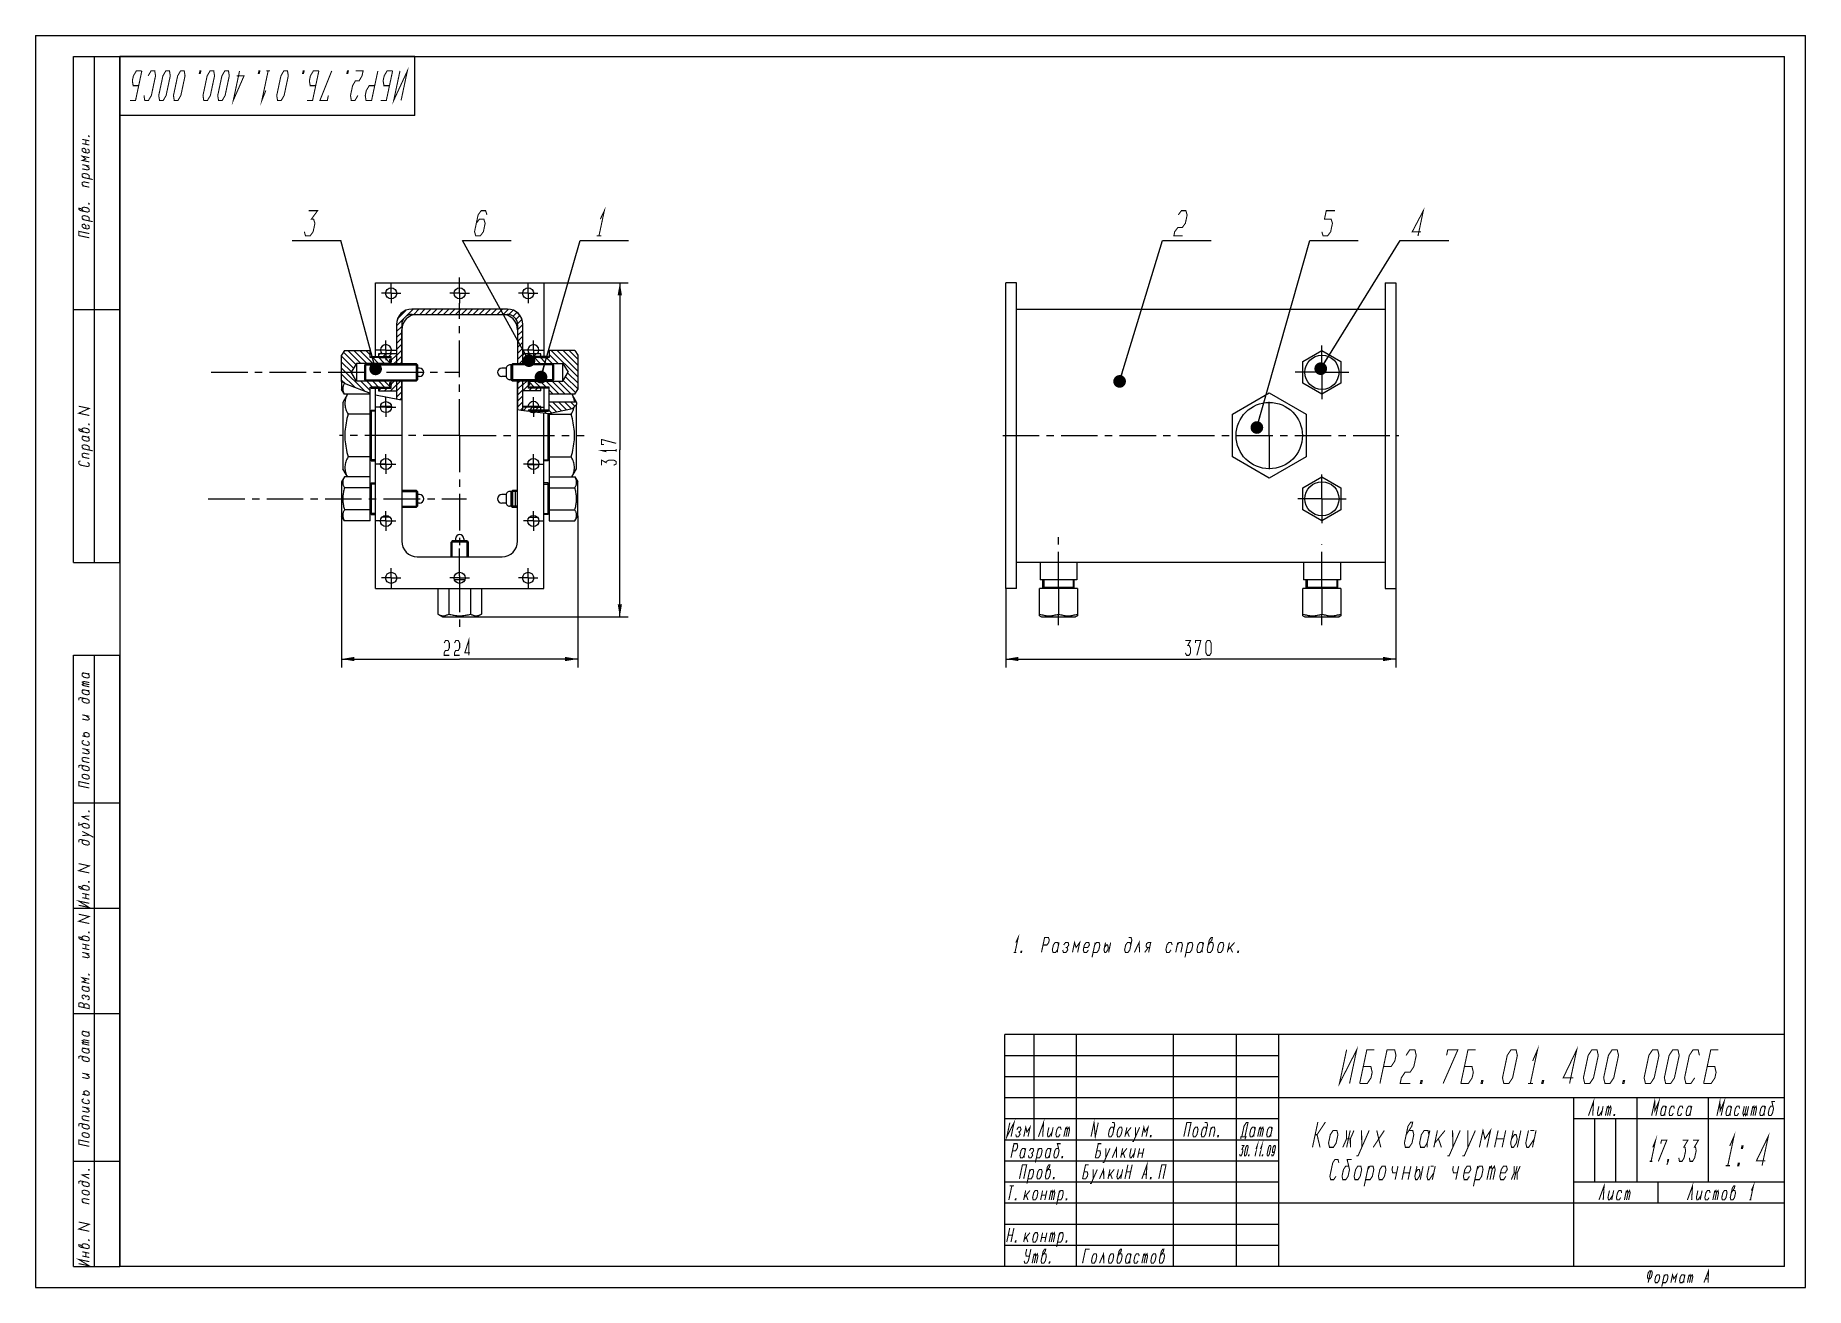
# Model space of a CAD drawing. Header units: millimetres. Extents: x 0 to 420, y 0 to 297.
import ezdxf

# ---------------------------------------------------------------- set-up
doc = ezdxf.new("R2010")
doc.units = ezdxf.units.MM
doc.header["$LTSCALE"] = 23.1
doc.linetypes.add('CENTER', pattern=[0.6, 0.375, -0.075, 0.075, -0.075])
doc.layers.get('0').update_dxf_attribs({"linetype": 'CONTINUOUS'})
for name, color, linetype in [('ALL_AXIS', 7, 'CONTINUOUS'), ('ALL_CHAMFER', 7, 'CONTINUOUS'), ('ALL_DIMENSIONS', 7, 'CONTINUOUS'), ('ALL_ROUND', 7, 'CONTINUOUS')]:
    doc.layers.add(name, color=color, linetype=linetype)
doc.styles.get("Standard").update_dxf_attribs({"font": 'txt', "width": 0.7})
doc.dimstyles.new('DIMSTYLE_1', dxfattribs={"dimtxt": 3.5, "dimasz": 3, "dimexe": 0.18, "dimexo": 0.0625, "dimgap": 0.09, "dimtad": 1, "dimdec": 5, "dimlfac": 4, "dimdsep": 46, "dimtxsty": 'STANDARD', "dimblk": '_FILLED', "dimblk1": '_FILLED', "dimblk2": '_FILLED', "dimcen": 0.09, "dimadec": 0, "dimazin": 0, "dimtp": 0.5, "dimtm": 0.5, "dimtfac": 1, "dimtdec": 5, "dimtofl": 0, "dimtmove": 0, "dimatfit": 3, "dimldrblk": '_FILLED', "dimfxl": 1, "dimtolj": 1, "dimarcsym": 0})
doc.dimstyles.get("Standard").update_dxf_attribs({"dimtxt": 3.5, "dimasz": 3, "dimexe": 0.18, "dimexo": 0.0625, "dimgap": 0.09, "dimtad": 1, "dimdec": 5, "dimdsep": 46, "dimtxsty": 'STANDARD', "dimblk": '_FILLED', "dimblk1": '_FILLED', "dimblk2": '_FILLED', "dimcen": 0.09, "dimadec": 0, "dimazin": 0, "dimtol": 1, "dimtp": 1e-05, "dimtm": 1e-05, "dimtfac": 1, "dimtdec": 5, "dimtofl": 0, "dimtmove": 0, "dimatfit": 3, "dimldrblk": '_FILLED', "dimfxl": 1, "dimtolj": 1, "dimarcsym": 0})

msp = doc.modelspace()

# ---------------------------------------------------------------- blocks, each defined once
blk = doc.blocks.new('_FILLED')
at = {"color": 0, "linetype": 'BYBLOCK'}
blk.add_solid([(0, 0), (-1, 0.17), (-1, -0.17)], dxfattribs=at)
blk = doc.blocks.new('*D0')
at = {"layer": 'ALL_DIMENSIONS', "color": 2, "linetype": 'CONTINUOUS'}
for p, q in [((230.25, 165.84), (230.25, 147.09)), ((322.75, 165.84), (322.75, 147.09)), ((230.25, 149.09), (276.5, 149.09)), ((322.75, 149.09), (276.5, 149.09))]:
    blk.add_line(p, q, dxfattribs=at)
at = {"layer": 'ALL_DIMENSIONS', "color": 2, "linetype": 'CONTINUOUS', "xscale": 3, "yscale": 3, "zscale": 3, "rotation": 180}
blk.add_blockref('_FILLED', (230.25, 149.09), dxfattribs=at)
at = {"layer": 'ALL_DIMENSIONS', "color": 2, "linetype": 'CONTINUOUS', "xscale": 3, "yscale": 3, "zscale": 3}
blk.add_blockref('_FILLED', (322.75, 149.09), dxfattribs=at)
blk = doc.blocks.new('*D1')
at = {"layer": 'ALL_DIMENSIONS', "color": 2, "linetype": 'CONTINUOUS'}
for p, q in [((120.66, 238.34), (140.66, 238.34)), ((138.66, 238.34), (138.66, 198.71)), ((138.66, 159.09), (138.66, 198.71)), ((104.71, 159.09), (140.66, 159.09))]:
    blk.add_line(p, q, dxfattribs=at)
at = {"layer": 'ALL_DIMENSIONS', "color": 2, "linetype": 'CONTINUOUS', "xscale": 3, "yscale": 3, "zscale": 3}
for p, rotation in [((138.66, 238.34), 90), ((138.66, 159.09), 270)]:
    blk.add_blockref('_FILLED', p, dxfattribs=dict(at, rotation=rotation))
blk = doc.blocks.new('*D2')
at = {"layer": 'ALL_DIMENSIONS', "color": 2, "linetype": 'CONTINUOUS'}
for p, q in [((72.66, 183.04), (72.66, 147.09)), ((128.66, 183.04), (128.66, 147.09)), ((72.66, 149.09), (100.66, 149.09)), ((128.66, 149.09), (100.66, 149.09))]:
    blk.add_line(p, q, dxfattribs=at)
at = {"layer": 'ALL_DIMENSIONS', "color": 2, "linetype": 'CONTINUOUS', "xscale": 3, "yscale": 3, "zscale": 3, "rotation": 180}
blk.add_blockref('_FILLED', (72.66, 149.09), dxfattribs=at)
at = {"layer": 'ALL_DIMENSIONS', "color": 2, "linetype": 'CONTINUOUS', "xscale": 3, "yscale": 3, "zscale": 3}
blk.add_blockref('_FILLED', (128.66, 149.09), dxfattribs=at)
blk = doc.blocks.new('BALLOON2001_BL0', base_point=(134.99, 251.88))
at = {"color": 2, "linetype": 'CONTINUOUS'}
blk.add_line((129.23, 248.34), (140.75, 248.34), dxfattribs=at)
at = {"color": 2, "linetype": 'CONTINUOUS', "const_width": 0.25}
for points in [[(134.04, 253.43), (134.99, 255.43), (133.71, 249.43)], [(133.19, 249.43), (134.24, 249.43)]]:
    blk.add_lwpolyline(points, dxfattribs=at)
blk = doc.blocks.new('BALLOON2001_BL1', base_point=(66.7, 251.88))
at = {"color": 2, "linetype": 'CONTINUOUS'}
blk.add_line((60.94, 248.34), (72.46, 248.34), dxfattribs=at)
at = {"color": 2, "linetype": 'CONTINUOUS', "const_width": 0.25}
blk.add_lwpolyline([(64.86, 255.43), (66.96, 255.43), (65.49, 253.43), (66.01, 253.43), (66.32, 252.43), (65.9, 250.43), (65.16, 249.43), (64.11, 249.43), (63.8, 250.43)], dxfattribs=at)
blk = doc.blocks.new('BALLOON2001_BL2', base_point=(107.09, 251.88))
at = {"color": 2, "linetype": 'CONTINUOUS'}
blk.add_line((101.33, 248.34), (112.85, 248.34), dxfattribs=at)
at = {"color": 2, "linetype": 'CONTINUOUS', "const_width": 0.25}
blk.add_lwpolyline([(107.14, 254.43), (106.82, 255.43), (105.77, 255.43), (105.04, 254.43), (104.19, 250.43), (104.5, 249.43), (105.55, 249.43), (106.29, 250.43), (106.71, 252.43), (106.4, 253.43), (105.35, 253.43), (104.61, 252.43)], dxfattribs=at)
blk = doc.blocks.new('BALLOON2001_BL3', base_point=(273.21, 251.88))
at = {"color": 2, "linetype": 'CONTINUOUS'}
blk.add_line((267.45, 248.34), (278.98, 248.34), dxfattribs=at)
at = {"color": 2, "linetype": 'CONTINUOUS', "const_width": 0.25}
blk.add_lwpolyline([(271.16, 254.43), (271.9, 255.43), (272.95, 255.43), (273.26, 254.43), (272.84, 252.43), (272.1, 251.43), (271.05, 251.43), (270.31, 250.43), (270.1, 249.43), (272.2, 249.43)], dxfattribs=at)
blk = doc.blocks.new('BALLOON2001_BL4', base_point=(329.58, 251.88))
at = {"color": 2, "linetype": 'CONTINUOUS'}
blk.add_line((323.81, 248.34), (335.34, 248.34), dxfattribs=at)
at = {"color": 2, "linetype": 'CONTINUOUS', "const_width": 0.25}
blk.add_lwpolyline([(328.04, 249.43), (329.31, 255.43), (326.68, 250.43), (328.78, 250.43)], dxfattribs=at)
blk = doc.blocks.new('BALLOON2001_BL5', base_point=(308.12, 251.88))
at = {"color": 2, "linetype": 'CONTINUOUS'}
blk.add_line((302.36, 248.34), (313.88, 248.34), dxfattribs=at)
at = {"color": 2, "linetype": 'CONTINUOUS', "const_width": 0.25}
blk.add_lwpolyline([(305.22, 250.43), (305.53, 249.43), (306.58, 249.43), (307.32, 250.43), (307.74, 252.43), (307.43, 253.43), (305.85, 253.43), (306.28, 255.43), (308.38, 255.43)], dxfattribs=at)

# ---------------------------------------------------------------- dimensions: what is measured, and where the dimension line sits
at = {"layer": 'ALL_DIMENSIONS', "color": 2, "linetype": 'CONTINUOUS'}
for base, p1, p2, angle, picture, middle in [((138.6610861, 238.3391115), (104.7110861, 159.0891115), (120.6610861, 238.3391115), 90, '*D1', (137.7860861, 195.0391115)), ((72.6610861, 149.0891115), (128.6610861, 183.0391115), (72.6610861, 183.0391115), 180, '*D2', (96.9860861, 149.9641115))]:
    dim = msp.add_linear_dim(base=base, p1=p1, p2=p2, angle=angle, dimstyle='DIMSTYLE_1', dxfattribs=at)
    dim.commit()
    dim.dimension.update_dxf_attribs({"geometry": picture, "text_midpoint": middle, "dimtype": 160})
dim = msp.add_linear_dim(base=(322.7460098, 149.0891115), p1=(230.2460098, 165.8391115), p2=(322.7460098, 165.8391115), dimstyle='DIMSTYLE_1', dxfattribs=at)
dim.commit()
dim.dimension.update_dxf_attribs({"geometry": '*D0', "text_midpoint": (272.8210098, 149.9641115), "dimtype": 160})

# ---------------------------------------------------------------- linework, layer by layer
at = {"color": 7, "linetype": 'CONTINUOUS'}
for p, q in [((0, 297), (0, 0)), ((0, 297), (420, 297)), ((420, 0), (420, 297)), ((9, 172), (9, 292)), ((9, 292), (20, 292)), ((14, 172), (14, 292)), ((20, 172), (20, 292)), ((90, 292), (20, 292)), ((20, 278), (20, 292)), ((20, 292), (20, 5)), ((20, 292), (415, 292)), ((90, 278), (90, 292)), ((415, 5), (415, 292)), ((90, 278), (20, 278)), ((80.6610861, 220.8391115), (80.6610861, 238.3391115)), ((80.6610861, 238.3391115), (120.6610861, 238.3391115)), ((120.6610861, 238.3391115), (120.6610861, 220.8391115)), ((230.2460098, 165.8391115), (230.2460098, 238.3391115)), ((232.7460098, 238.3391115), (230.2460098, 238.3391115)), ((232.7460098, 165.8391115), (232.7460098, 238.3391115)), ((320.2460098, 238.3391115), (322.7460098, 238.3391115)), ((320.2460098, 238.3391115), (320.2460098, 165.8391115)), ((322.7460098, 238.3391115), (322.7460098, 165.8391115)), ((9, 232), (20, 232)), ((111.9985861, 232.0891115), (89.3235861, 232.0891115)), ((232.7460098, 232.0891115), (320.2460098, 232.0891115)), ((85.6610861, 228.4266115), (85.6610861, 219.0891115)), ((86.9110861, 228.3891115), (86.9110861, 219.0891115)), ((89.3610861, 230.8391115), (111.9610861, 230.8391115)), ((114.4110861, 228.3891115), (114.4110861, 219.0891115)), ((115.6610861, 219.0891115), (115.6610861, 228.4266115)), ((73.3228175, 222.2852639), (72.6610861, 221.1391115)), ((72.6610861, 214.9306673), (72.6610861, 221.1391115)), ((73.3228175, 222.2852639), (79.4110861, 222.2852639)), ((76.1879149, 219.2141115), (74.9110861, 217.0891115)), ((76.1879149, 219.2141115), (76.1879149, 214.9641115)), ((84.4110861, 219.2141115), (76.1879149, 219.2141115)), ((78.1610861, 218.8391115), (78.1610861, 215.3391115)), ((79.4110861, 220.5891115), (79.4110861, 222.2852639)), ((79.6610861, 220.5891115), (79.4110861, 220.5891115)), ((79.6610861, 220.5891115), (79.6610861, 220.8391115)), ((79.6610861, 220.8391115), (84.4110861, 220.8391115)), ((81.4110861, 221.4641115), (81.4110861, 220.8391115)), ((85.6610861, 221.4641115), (81.4110861, 221.4641115)), ((81.4110861, 220.8391115), (81.6610861, 220.5891115)), ((81.6610861, 220.5891115), (83.9110861, 220.5891115)), ((83.9110861, 220.5891115), (83.9110861, 220.8391115)), ((84.4110861, 220.4641115), (84.0360861, 220.8391115)), ((84.0360861, 220.1391115), (84.0360861, 219.5891115)), ((84.4110861, 220.1391115), (84.0360861, 220.1391115)), ((84.4110861, 219.5891115), (84.0360861, 219.5891115)), ((84.4110861, 219.0891115), (84.4110861, 220.8391115)), ((90.6610861, 218.8391115), (90.6610861, 215.3391115)), ((112.9110861, 215.3391115), (112.9110861, 218.8391115)), ((119.9110861, 221.4641115), (115.6610861, 221.4641115)), ((116.9110861, 220.4641115), (117.2860861, 220.8391115)), ((116.9110861, 220.8391115), (116.9110861, 219.0891115)), ((121.6610861, 220.8391115), (116.9110861, 220.8391115)), ((117.2860861, 220.1391115), (116.9110861, 220.1391115)), ((117.2860861, 219.5891115), (116.9110861, 219.5891115)), ((116.9110861, 219.2141115), (125.1342573, 219.2141115)), ((117.2860861, 219.5891115), (117.2860861, 220.1391115)), ((117.4110861, 220.8391115), (117.4110861, 220.5891115)), ((119.6610861, 220.5891115), (117.4110861, 220.5891115)), ((119.9110861, 220.8391115), (119.6610861, 220.5891115)), ((119.9110861, 220.8391115), (119.9110861, 221.4641115)), ((121.6610861, 220.8391115), (121.6610861, 220.5891115)), ((121.9110861, 220.5891115), (121.6610861, 220.5891115)), ((121.9110861, 222.2852639), (121.9110861, 220.5891115)), ((127.9993547, 222.2852639), (121.9110861, 222.2852639)), ((122.9110861, 215.3391115), (122.9110861, 218.8391115)), ((125.1342573, 214.9641115), (125.1342573, 219.2141115)), ((125.1342573, 219.2141115), (126.4110861, 217.0891115)), ((127.9993547, 222.2852639), (128.6610861, 221.1391115)), ((128.6610861, 221.1391115), (128.6610861, 213.0391115)), ((72.6610861, 214.9306673), (73.667498, 214.3240984)), ((73.667498, 214.3240984), (79.4110861, 212.1203538)), ((76.1879149, 214.9641115), (74.9110861, 217.0891115)), ((84.4110861, 214.9641115), (76.1879149, 214.9641115)), ((84.0360861, 214.5891115), (84.0360861, 214.0391115)), ((84.4110861, 214.5891115), (84.0360861, 214.5891115)), ((84.4110861, 213.3391115), (84.4110861, 215.0891115)), ((85.6610861, 215.0891115), (85.6610861, 210.7940094)), ((86.9110861, 215.0891115), (86.9110861, 177.0391115)), ((114.4110861, 177.0391115), (114.4110861, 215.0891115)), ((115.6610861, 208.0549865), (115.6610861, 215.0891115)), ((116.9110861, 215.0891115), (116.9110861, 213.3391115)), ((116.9110861, 214.9641115), (125.1342573, 214.9641115)), ((117.2860861, 214.5891115), (116.9110861, 214.5891115)), ((117.2860861, 214.0391115), (117.2860861, 214.5891115)), ((125.1342573, 214.9641115), (126.4110861, 217.0891115)), ((79.4110861, 181.8929591), (79.4110861, 213.5891115)), ((79.4110861, 213.5891115), (79.6610861, 213.5891115)), ((79.6610861, 213.3391115), (79.6610861, 213.5891115)), ((79.6610861, 213.3391115), (84.4110861, 213.3391115)), ((80.6610861, 165.8391115), (80.6610861, 213.3391115)), ((80.6610861, 211.7754439), (86.3487633, 210.6590274)), ((81.4110861, 213.3391115), (81.6610861, 213.5891115)), ((81.4110861, 213.3391115), (81.4110861, 212.7141115)), ((81.4110861, 212.7141115), (85.6610861, 212.7141115)), ((81.6610861, 213.5891115), (83.9110861, 213.5891115)), ((83.9110861, 213.3391115), (83.9110861, 213.5891115)), ((84.4110861, 214.0391115), (84.0360861, 214.0391115)), ((84.4110861, 213.7141115), (84.0360861, 213.3391115)), ((86.3487633, 210.6590274), (86.9110861, 210.6161867)), ((119.9110861, 212.7141115), (115.6610861, 212.7141115)), ((117.2860861, 214.0391115), (116.9110861, 214.0391115)), ((116.9110861, 213.7141115), (117.2860861, 213.3391115)), ((121.6610861, 213.3391115), (116.9110861, 213.3391115)), ((119.6610861, 213.5891115), (117.4110861, 213.5891115)), ((117.4110861, 213.5891115), (117.4110861, 213.3391115)), ((119.9110861, 213.3391115), (119.6610861, 213.5891115)), ((119.9110861, 212.7141115), (119.9110861, 213.3391115)), ((120.6610861, 213.3391115), (120.6610861, 208.0891115)), ((121.9110861, 213.5891115), (121.6610861, 213.5891115)), ((121.6610861, 213.5891115), (121.6610861, 213.3391115)), ((121.9110861, 207.8391115), (121.9110861, 213.5891115)), ((127.9993547, 211.8929591), (121.9110861, 211.8929591)), ((121.9110861, 210.1193624), (128.3214519, 210.1193624)), ((127.2974654, 211.8929591), (128.4110861, 209.9641115)), ((127.9993547, 211.8929591), (128.6610861, 213.0391115)), ((79.6610861, 208.0891115), (79.6610861, 196.0891115)), ((114.4110861, 208.2570332), (115.2304493, 208.1053932)), ((115.2304493, 208.1053932), (121.6998638, 207.3481383)), ((119.9110861, 208.9641115), (115.6610861, 208.9641115)), ((121.6610861, 208.0891115), (116.9110861, 208.0891115)), ((116.9110861, 208.0891115), (116.9110861, 207.9086721)), ((117.0852595, 207.8882848), (117.2860861, 208.0891115)), ((117.4110861, 208.0891115), (117.4110861, 207.8501463)), ((119.6610861, 207.8391115), (117.5053595, 207.8391115)), ((119.9110861, 208.0891115), (119.6610861, 207.8391115)), ((119.9110861, 208.0891115), (119.9110861, 208.9641115)), ((120.6610861, 165.8391115), (120.6610861, 207.4697288)), ((121.6610861, 208.0891115), (121.6610861, 207.8391115)), ((121.9110861, 207.8391115), (121.6610861, 207.8391115)), ((121.6610861, 196.0891115), (121.6610861, 207.3526773)), ((121.6998638, 207.3481383), (127.406979, 208.5069381)), ((121.9110861, 207.3910259), (121.9110861, 181.8929591)), ((127.406979, 208.5069381), (128.4110861, 209.4374682)), ((128.4110861, 209.9641115), (128.4110861, 209.4374682)), ((79.6610861, 190.8391115), (79.6610861, 183.3391115)), ((113.9110861, 185.0891115), (113.9110861, 189.0891115)), ((121.6610861, 183.3391115), (121.6610861, 190.8391115)), ((90.6610861, 188.8391115), (90.6610861, 185.3391115)), ((112.9110861, 185.3391115), (112.9110861, 188.8391115)), ((98.9110861, 177.0891115), (102.4110861, 177.0891115)), ((90.6110861, 173.3391115), (110.7110861, 173.3391115)), ((9, 172), (20, 172)), ((232.7460098, 172.0891115), (320.2460098, 172.0891115)), ((80.6610861, 165.8391115), (120.6610861, 165.8391115)), ((232.7460098, 165.8391115), (230.2460098, 165.8391115)), ((247.2460098, 165.8391115), (238.2460098, 165.8391115)), ((246.4960098, 166.0891115), (238.9960098, 166.0891115)), ((309.7460098, 165.8391115), (300.7460098, 165.8391115)), ((308.9960098, 166.0891115), (301.4960098, 166.0891115)), ((320.2460098, 165.8391115), (322.7460098, 165.8391115)), ((9, 5), (9, 150)), ((9, 150), (20, 150)), ((14, 5), (14, 150)), ((20, 5), (20, 150)), ((9, 115), (20, 115)), ((9, 90), (20, 90)), ((9, 65), (20, 65)), ((415, 60), (230, 60)), ((230, 5), (230, 60)), ((237, 35), (237, 60)), ((247, 5), (247, 60)), ((270, 5), (270, 60)), ((285, 5), (285, 60)), ((295, 5), (295, 60)), ((415, 5), (415, 60)), ((295, 55), (230, 55)), ((295, 50), (230, 50)), ((415, 45), (230, 45)), ((365, 5), (365, 45)), ((380, 25), (380, 45)), ((397, 25), (397, 45)), ((295, 40), (230, 40)), ((415, 40), (365, 40)), ((370, 25), (370, 40)), ((375, 25), (375, 40)), ((295, 35), (230, 35)), ((9, 30), (20, 30)), ((295, 30), (230, 30)), ((295, 25), (230, 25)), ((415, 25), (365, 25)), ((385, 20), (385, 25)), ((415, 20), (230, 20)), ((295, 15), (230, 15)), ((295, 10), (230, 10)), ((9, 5), (20, 5)), ((415, 5), (20, 5)), ((415, 5), (230, 5)), ((0, 0), (420, 0))]:
    msp.add_line(p, q, dxfattribs=at)
at = {"color": 2, "linetype": 'CONTINUOUS'}
for p, q in [((85.9844486, 229.8903877), (87.8598098, 231.765749)), ((87.6376946, 230.1294202), (89.5973859, 232.0891115)), ((89.7615994, 230.8391115), (91.0115994, 232.0891115)), ((91.175813, 230.8391115), (92.425813, 232.0891115)), ((92.5900266, 230.8391115), (93.8400266, 232.0891115)), ((94.0042401, 230.8391115), (95.2542401, 232.0891115)), ((95.4184537, 230.8391115), (96.6684537, 232.0891115)), ((96.8326672, 230.8391115), (98.0826672, 232.0891115)), ((98.2468808, 230.8391115), (99.4968808, 232.0891115)), ((99.6610944, 230.8391115), (100.9110944, 232.0891115)), ((101.0753079, 230.8391115), (102.3253079, 232.0891115)), ((102.4895215, 230.8391115), (103.7395215, 232.0891115)), ((103.9037351, 230.8391115), (105.1537351, 232.0891115)), ((105.3179486, 230.8391115), (106.5679486, 232.0891115)), ((106.7321622, 230.8391115), (107.9821622, 232.0891115)), ((108.1463757, 230.8391115), (109.3963757, 232.0891115)), ((109.5605893, 230.8391115), (110.8105893, 232.0891115)), ((110.9748029, 230.8391115), (112.2105736, 232.0748822)), ((112.3535331, 230.8036281), (113.3585786, 231.8086736)), ((113.3591473, 230.3950288), (114.2551282, 231.2910097)), ((85.6610861, 228.1528117), (87.6207774, 230.112503)), ((85.6610861, 226.7385981), (86.9110861, 227.9885981)), ((114.046598, 229.6682659), (114.9453178, 230.5669857)), ((114.3966939, 228.6041483), (115.4387267, 229.646181)), ((114.4110861, 227.2043269), (115.6575673, 228.4508081)), ((114.4110861, 225.7901133), (115.6610861, 227.0401133)), ((85.6610861, 225.3243846), (86.9110861, 226.5743846)), ((85.6610861, 223.910171), (86.9110861, 225.160171)), ((85.6610861, 222.4959575), (86.9110861, 223.7459575)), ((114.4110861, 224.3758998), (115.6610861, 225.6258998)), ((114.4110861, 222.9616862), (115.6610861, 224.2116862)), ((114.4110861, 221.5474726), (115.6610861, 222.7974726)), ((75.5044739, 218.0766746), (72.6610861, 220.9200624)), ((74.9736686, 217.1932663), (72.6610861, 219.5058488)), ((76.0352792, 218.9600829), (73.0985467, 221.8968154)), ((77.1954641, 219.2141115), (74.1243117, 222.2852639)), ((78.6096777, 219.2141115), (75.5385253, 222.2852639)), ((80.0238913, 219.2141115), (76.9527389, 222.2852639)), ((78.1610861, 218.8391115), (90.6610861, 218.8391115)), ((79.4110861, 221.2411302), (78.3669524, 222.2852639)), ((81.6610861, 220.5891115), (79.6610861, 220.5891115)), ((81.4381048, 219.2141115), (79.8131048, 220.8391115)), ((82.8523184, 219.2141115), (81.2273184, 220.8391115)), ((81.4110861, 221.1790335), (81.696164, 221.4641115)), ((82.2353776, 220.5891115), (83.1103776, 221.4641115)), ((84.266532, 219.2141115), (82.641532, 220.8391115)), ((83.6495912, 220.5891115), (84.5245912, 221.4641115)), ((84.2860861, 220.5891115), (83.9110861, 220.5891115)), ((84.0361768, 220.1391115), (84.0360861, 220.1386804)), ((84.0363974, 220.1391115), (84.0360861, 220.1382072)), ((84.0366181, 220.1391115), (84.0360861, 220.137734)), ((84.0368388, 220.1391115), (84.0360861, 220.1372607)), ((84.0370595, 220.1391115), (84.0360861, 220.1367875)), ((84.0372801, 220.1391115), (84.0360861, 220.1363142)), ((84.0375008, 220.1391115), (84.0360861, 220.135841)), ((84.0377215, 220.1391115), (84.0360861, 220.1353678)), ((84.0379422, 220.1391115), (84.0360861, 220.1348945)), ((84.0381628, 220.1391115), (84.0360861, 220.1344213)), ((84.0383835, 220.1391115), (84.0360861, 220.133948)), ((84.0386042, 220.1391115), (84.0360861, 220.1334748)), ((84.0388249, 220.1391115), (84.0360861, 220.1330016)), ((84.0390455, 220.1391115), (84.0360861, 220.1325283)), ((84.0392662, 220.1391115), (84.0360861, 220.1320551)), ((84.0394869, 220.1391115), (84.0360861, 220.1315818)), ((84.0397076, 220.1391115), (84.0360861, 220.1311086)), ((84.0399282, 220.1391115), (84.0360861, 220.1306354)), ((84.0401489, 220.1391115), (84.0360861, 220.1301621)), ((84.0403696, 220.1391115), (84.0360861, 220.1296889)), ((84.0405903, 220.1391115), (84.0360861, 220.1292156)), ((84.0408109, 220.1391115), (84.0360861, 220.1287424)), ((84.0410316, 220.1391115), (84.0360861, 220.1282692)), ((84.0412523, 220.1391115), (84.0360861, 220.1277959)), ((84.041473, 220.1391115), (84.0360861, 220.1273227)), ((84.0416936, 220.1391115), (84.0360861, 220.1268494)), ((84.0419143, 220.1391115), (84.0360861, 220.1263762)), ((84.042135, 220.1391115), (84.0360861, 220.125903)), ((84.0423557, 220.1391115), (84.0360861, 220.1254297)), ((84.0425764, 220.1391115), (84.0360861, 220.1249565)), ((84.042797, 220.1391115), (84.0360861, 220.1244832)), ((84.0430177, 220.1391115), (84.0360861, 220.12401)), ((84.0432384, 220.1391115), (84.0360861, 220.1235368)), ((84.0434591, 220.1391115), (84.0360861, 220.1230635)), ((84.0436797, 220.1391115), (84.0360861, 220.1225903)), ((84.0439004, 220.1391115), (84.0360861, 220.122117)), ((84.0441211, 220.1391115), (84.0360861, 220.1216438)), ((84.0443418, 220.1391115), (84.0360861, 220.1211705)), ((84.0445624, 220.1391115), (84.0360861, 220.1206973)), ((84.0447831, 220.1391115), (84.0360861, 220.1202241)), ((84.0450038, 220.1391115), (84.0360861, 220.1197508)), ((84.0452245, 220.1391115), (84.0360861, 220.1192776)), ((84.0454451, 220.1391115), (84.0360861, 220.1188043)), ((84.0456658, 220.1391115), (84.0360861, 220.1183311)), ((84.0458865, 220.1391115), (84.0360861, 220.1178579)), ((84.0461072, 220.1391115), (84.0360861, 220.1173846)), ((84.0463278, 220.1391115), (84.0360861, 220.1169114)), ((84.0465485, 220.1391115), (84.0360861, 220.1164381)), ((84.0467692, 220.1391115), (84.0360861, 220.1159649)), ((84.0469899, 220.1391115), (84.0360861, 220.1154917)), ((84.0472105, 220.1391115), (84.0360861, 220.1150184)), ((84.0474312, 220.1391115), (84.0360861, 220.1145452)), ((84.0476519, 220.1391115), (84.0360861, 220.1140719)), ((84.0478726, 220.1391115), (84.0360861, 220.1135987)), ((84.0480932, 220.1391115), (84.0360861, 220.1131255)), ((84.0483139, 220.1391115), (84.0360861, 220.1126522)), ((84.0485346, 220.1391115), (84.0360861, 220.112179)), ((84.0487553, 220.1391115), (84.0360861, 220.1117057)), ((84.0489759, 220.1391115), (84.0360861, 220.1112325)), ((84.0491966, 220.1391115), (84.0360861, 220.1107593)), ((84.0494173, 220.1391115), (84.0360861, 220.110286)), ((84.049638, 220.1391115), (84.0360861, 220.1098128)), ((84.0498586, 220.1391115), (84.0360861, 220.1093395)), ((84.0500793, 220.1391115), (84.0360861, 220.1088663)), ((84.0503, 220.1391115), (84.0360861, 220.1083931)), ((84.0505207, 220.1391115), (84.0360861, 220.1079198)), ((84.0507413, 220.1391115), (84.0360861, 220.1074466)), ((84.050962, 220.1391115), (84.0360861, 220.1069733)), ((84.0511827, 220.1391115), (84.0360861, 220.1065001)), ((84.0514034, 220.1391115), (84.0360861, 220.1060269)), ((84.0516241, 220.1391115), (84.0360861, 220.1055536)), ((84.0518447, 220.1391115), (84.0360861, 220.1050804)), ((84.0520654, 220.1391115), (84.0360861, 220.1046071)), ((84.0522861, 220.1391115), (84.0360861, 220.1041339)), ((84.0525068, 220.1391115), (84.0360861, 220.1036607)), ((84.0527274, 220.1391115), (84.0360861, 220.1031874)), ((84.0529481, 220.1391115), (84.0360861, 220.1027142)), ((84.0531688, 220.1391115), (84.0360861, 220.1022409)), ((84.0533895, 220.1391115), (84.0360861, 220.1017677)), ((84.0536101, 220.1391115), (84.0360861, 220.1012945)), ((84.0538308, 220.1391115), (84.0360861, 220.1008212)), ((84.0540515, 220.1391115), (84.0360861, 220.100348)), ((84.0542722, 220.1391115), (84.0360861, 220.0998747)), ((84.0544928, 220.1391115), (84.0360861, 220.0994015)), ((84.0547135, 220.1391115), (84.0360861, 220.0989283)), ((84.0549342, 220.1391115), (84.0360861, 220.098455)), ((84.0551549, 220.1391115), (84.0360861, 220.0979818)), ((84.0553755, 220.1391115), (84.0360861, 220.0975085)), ((84.0555962, 220.1391115), (84.0360861, 220.0970353)), ((84.0558169, 220.1391115), (84.0360861, 220.0965621)), ((84.0560376, 220.1391115), (84.0360861, 220.0960888)), ((84.0562582, 220.1391115), (84.0360861, 220.0956156)), ((84.0564789, 220.1391115), (84.0360861, 220.0951423)), ((84.0566996, 220.1391115), (84.0360861, 220.0946691)), ((84.0569203, 220.1391115), (84.0360861, 220.0941959)), ((84.0571409, 220.1391115), (84.0360861, 220.0937226)), ((84.0573616, 220.1391115), (84.0360861, 220.0932494)), ((84.0575823, 220.1391115), (84.0360861, 220.0927761)), ((84.057803, 220.1391115), (84.0360861, 220.0923029)), ((84.0580236, 220.1391115), (84.0360861, 220.0918297)), ((84.0582443, 220.1391115), (84.0360861, 220.0913564)), ((84.058465, 220.1391115), (84.0360861, 220.0908832)), ((84.0586857, 220.1391115), (84.0360861, 220.0904099)), ((84.0589063, 220.1391115), (84.0360861, 220.0899367)), ((84.059127, 220.1391115), (84.0360861, 220.0894634)), ((84.0593477, 220.1391115), (84.0360861, 220.0889902)), ((84.0595684, 220.1391115), (84.0360861, 220.088517)), ((84.059789, 220.1391115), (84.0360861, 220.0880437)), ((84.0600097, 220.1391115), (84.0360861, 220.0875705)), ((84.0602304, 220.1391115), (84.0360861, 220.0870972)), ((84.0604511, 220.1391115), (84.0360861, 220.086624)), ((84.0606717, 220.1391115), (84.0360861, 220.0861508)), ((84.0608924, 220.1391115), (84.0360861, 220.0856775)), ((84.0611131, 220.1391115), (84.0360861, 220.0852043)), ((84.0613338, 220.1391115), (84.0360861, 220.084731)), ((84.0615545, 220.1391115), (84.0360861, 220.0842578)), ((84.0617751, 220.1391115), (84.0360861, 220.0837846)), ((84.0619958, 220.1391115), (84.0360861, 220.0833113)), ((84.0622165, 220.1391115), (84.0360861, 220.0828381)), ((84.0624372, 220.1391115), (84.0360861, 220.0823648)), ((84.0626578, 220.1391115), (84.0360861, 220.0818916)), ((84.0628785, 220.1391115), (84.0360861, 220.0814184)), ((84.0630992, 220.1391115), (84.0360861, 220.0809451)), ((84.0633199, 220.1391115), (84.0360861, 220.0804719)), ((84.0635405, 220.1391115), (84.0360861, 220.0799986)), ((84.0637612, 220.1391115), (84.0360861, 220.0795254)), ((84.0639819, 220.1391115), (84.0360861, 220.0790522)), ((84.0642026, 220.1391115), (84.0360861, 220.0785789)), ((84.0644232, 220.1391115), (84.0360861, 220.0781057)), ((84.0646439, 220.1391115), (84.0360861, 220.0776324)), ((84.0648646, 220.1391115), (84.0360861, 220.0771592)), ((84.0650853, 220.1391115), (84.0360861, 220.076686)), ((84.0653059, 220.1391115), (84.0360861, 220.0762127)), ((84.0655266, 220.1391115), (84.0360861, 220.0757395)), ((84.0657473, 220.1391115), (84.0360861, 220.0752662)), ((84.065968, 220.1391115), (84.0360861, 220.074793)), ((84.0661886, 220.1391115), (84.0360861, 220.0743198)), ((84.0664093, 220.1391115), (84.0360861, 220.0738465)), ((84.06663, 220.1391115), (84.0360861, 220.0733733)), ((84.0668507, 220.1391115), (84.0360861, 220.0729)), ((84.0670713, 220.1391115), (84.0360861, 220.0724268)), ((84.067292, 220.1391115), (84.0360861, 220.0719536)), ((84.0675127, 220.1391115), (84.0360861, 220.0714803)), ((84.0677334, 220.1391115), (84.0360861, 220.0710071)), ((84.067954, 220.1391115), (84.0360861, 220.0705338)), ((84.0681747, 220.1391115), (84.0360861, 220.0700606)), ((84.0683954, 220.1391115), (84.0360861, 220.0695874)), ((84.0686161, 220.1391115), (84.0360861, 220.0691141)), ((84.0688367, 220.1391115), (84.0360861, 220.0686409)), ((84.0690574, 220.1391115), (84.0360861, 220.0681676)), ((84.0692781, 220.1391115), (84.0360861, 220.0676944)), ((84.0694988, 220.1391115), (84.0360861, 220.0672212)), ((84.0697194, 220.1391115), (84.0360861, 220.0667479)), ((84.0699401, 220.1391115), (84.0360861, 220.0662747)), ((84.0701608, 220.1391115), (84.0360861, 220.0658014)), ((84.0703815, 220.1391115), (84.0360861, 220.0653282)), ((84.0706022, 220.1391115), (84.0360861, 220.064855)), ((84.0708228, 220.1391115), (84.0360861, 220.0643817)), ((84.0710435, 220.1391115), (84.0360861, 220.0639085)), ((84.0712642, 220.1391115), (84.0360861, 220.0634352)), ((84.0714849, 220.1391115), (84.0360861, 220.062962)), ((84.0717055, 220.1391115), (84.0360861, 220.0624888)), ((84.0719262, 220.1391115), (84.0360861, 220.0620155)), ((84.0721469, 220.1391115), (84.0360861, 220.0615423)), ((84.0723676, 220.1391115), (84.0360861, 220.061069)), ((84.0725882, 220.1391115), (84.0360861, 220.0605958)), ((84.0728089, 220.1391115), (84.0360861, 220.0601225)), ((84.0730296, 220.1391115), (84.0360861, 220.0596493)), ((84.0732503, 220.1391115), (84.0360861, 220.0591761)), ((84.0734709, 220.1391115), (84.0360861, 220.0587028)), ((84.0736916, 220.1391115), (84.0360861, 220.0582296)), ((84.0739123, 220.1391115), (84.0360861, 220.0577563)), ((84.074133, 220.1391115), (84.0360861, 220.0572831)), ((84.0743536, 220.1391115), (84.0360861, 220.0568099)), ((84.0745743, 220.1391115), (84.0360861, 220.0563366)), ((84.074795, 220.1391115), (84.0360861, 220.0558634)), ((84.0750157, 220.1391115), (84.0360861, 220.0553901)), ((84.0752363, 220.1391115), (84.0360861, 220.0549169)), ((84.075457, 220.1391115), (84.0360861, 220.0544437)), ((84.0756777, 220.1391115), (84.0360861, 220.0539704)), ((84.0758984, 220.1391115), (84.0360861, 220.0534972)), ((84.076119, 220.1391115), (84.0360861, 220.0530239)), ((84.0763397, 220.1391115), (84.0360861, 220.0525507)), ((84.0765604, 220.1391115), (84.0360861, 220.0520775)), ((84.0767811, 220.1391115), (84.0360861, 220.0516042)), ((84.0770017, 220.1391115), (84.0360861, 220.051131)), ((84.0772224, 220.1391115), (84.0360861, 220.0506577)), ((84.0774431, 220.1391115), (84.0360861, 220.0501845)), ((84.0776638, 220.1391115), (84.0360861, 220.0497113)), ((84.0778844, 220.1391115), (84.0360861, 220.049238)), ((84.0781051, 220.1391115), (84.0360861, 220.0487648)), ((84.0783258, 220.1391115), (84.0360861, 220.0482915)), ((84.0785465, 220.1391115), (84.0360861, 220.0478183)), ((84.0787671, 220.1391115), (84.0360861, 220.0473451)), ((84.0789878, 220.1391115), (84.0360861, 220.0468718)), ((84.0792085, 220.1391115), (84.0360861, 220.0463986)), ((84.0794292, 220.1391115), (84.0360861, 220.0459253)), ((84.0796498, 220.1391115), (84.0360861, 220.0454521)), ((84.0798705, 220.1391115), (84.0360861, 220.0449789)), ((84.0800912, 220.1391115), (84.0360861, 220.0445056)), ((84.0803119, 220.1391115), (84.0360861, 220.0440324)), ((84.0805326, 220.1391115), (84.0360861, 220.0435591)), ((84.0807532, 220.1391115), (84.0360861, 220.0430859)), ((84.0809739, 220.1391115), (84.0360861, 220.0426127)), ((84.0811946, 220.1391115), (84.0360861, 220.0421394)), ((84.0814153, 220.1391115), (84.0360861, 220.0416662)), ((84.0816359, 220.1391115), (84.0360861, 220.0411929)), ((84.0818566, 220.1391115), (84.0360861, 220.0407197)), ((84.0820773, 220.1391115), (84.0360861, 220.0402465)), ((84.082298, 220.1391115), (84.0360861, 220.0397732)), ((84.0825186, 220.1391115), (84.0360861, 220.0393)), ((84.0827393, 220.1391115), (84.0360861, 220.0388267)), ((84.08296, 220.1391115), (84.0360861, 220.0383535)), ((84.0831807, 220.1391115), (84.0360861, 220.0378803)), ((84.0834013, 220.1391115), (84.0360861, 220.037407)), ((84.083622, 220.1391115), (84.0360861, 220.0369338)), ((84.0838427, 220.1391115), (84.0360861, 220.0364605)), ((84.0840634, 220.1391115), (84.0360861, 220.0359873)), ((84.084284, 220.1391115), (84.0360861, 220.0355141)), ((84.0845047, 220.1391115), (84.0360861, 220.0350408)), ((84.0847254, 220.1391115), (84.0360861, 220.0345676)), ((84.0849461, 220.1391115), (84.0360861, 220.0340943)), ((84.0851667, 220.1391115), (84.0360861, 220.0336211)), ((84.0853874, 220.1391115), (84.0360861, 220.0331479)), ((84.0856081, 220.1391115), (84.0360861, 220.0326746)), ((84.0858288, 220.1391115), (84.0360861, 220.0322014)), ((84.0860494, 220.1391115), (84.0360861, 220.0317281)), ((84.0862701, 220.1391115), (84.0360861, 220.0312549)), ((84.0864908, 220.1391115), (84.0360861, 220.0307816)), ((84.0867115, 220.1391115), (84.0360861, 220.0303084)), ((84.0869321, 220.1391115), (84.0360861, 220.0298352)), ((84.0871528, 220.1391115), (84.0360861, 220.0293619)), ((84.0873735, 220.1391115), (84.0360861, 220.0288887)), ((84.0875942, 220.1391115), (84.0360861, 220.0284154)), ((84.0878148, 220.1391115), (84.0360861, 220.0279422)), ((84.0880355, 220.1391115), (84.0360861, 220.027469)), ((84.0882562, 220.1391115), (84.0360861, 220.0269957)), ((84.0884769, 220.1391115), (84.0360861, 220.0265225)), ((84.0886975, 220.1391115), (84.0360861, 220.0260492)), ((84.0889182, 220.1391115), (84.0360861, 220.025576)), ((84.0891389, 220.1391115), (84.0360861, 220.0251028)), ((84.0893596, 220.1391115), (84.0360861, 220.0246295)), ((84.0895803, 220.1391115), (84.0360861, 220.0241563)), ((84.0898009, 220.1391115), (84.0360861, 220.023683)), ((84.0900216, 220.1391115), (84.0360861, 220.0232098)), ((84.0902423, 220.1391115), (84.0360861, 220.0227366)), ((84.090463, 220.1391115), (84.0360861, 220.0222633)), ((84.0906836, 220.1391115), (84.0360861, 220.0217901)), ((84.0909043, 220.1391115), (84.0360861, 220.0213168)), ((84.091125, 220.1391115), (84.0360861, 220.0208436)), ((84.0913457, 220.1391115), (84.0360861, 220.0203704)), ((84.0915663, 220.1391115), (84.0360861, 220.0198971)), ((84.091787, 220.1391115), (84.0360861, 220.0194239)), ((84.0920077, 220.1391115), (84.0360861, 220.0189506)), ((84.0922284, 220.1391115), (84.0360861, 220.0184774)), ((84.092449, 220.1391115), (84.0360861, 220.0180042)), ((84.0926697, 220.1391115), (84.0360861, 220.0175309)), ((84.0928904, 220.1391115), (84.0360861, 220.0170577)), ((84.0931111, 220.1391115), (84.0360861, 220.0165844)), ((84.0933317, 220.1391115), (84.0360861, 220.0161112)), ((84.0935524, 220.1391115), (84.0360861, 220.015638)), ((84.0937731, 220.1391115), (84.0360861, 220.0151647)), ((84.0939938, 220.1391115), (84.0360861, 220.0146915)), ((84.0942144, 220.1391115), (84.0360861, 220.0142182)), ((84.0944351, 220.1391115), (84.0360861, 220.013745)), ((84.0946558, 220.1391115), (84.0360861, 220.0132718)), ((84.0948765, 220.1391115), (84.0360861, 220.0127985)), ((84.0950971, 220.1391115), (84.0360861, 220.0123253)), ((84.0953178, 220.1391115), (84.0360861, 220.011852)), ((84.0955385, 220.1391115), (84.0360861, 220.0113788)), ((84.0957592, 220.1391115), (84.0360861, 220.0109056)), ((84.0959798, 220.1391115), (84.0360861, 220.0104323)), ((84.0962005, 220.1391115), (84.0360861, 220.0099591)), ((84.0964212, 220.1391115), (84.0360861, 220.0094858)), ((84.0966419, 220.1391115), (84.0360861, 220.0090126)), ((84.0968625, 220.1391115), (84.0360861, 220.0085394)), ((84.0970832, 220.1391115), (84.0360861, 220.0080661)), ((84.0973039, 220.1391115), (84.0360861, 220.0075929)), ((84.0975246, 220.1391115), (84.0360861, 220.0071196)), ((84.0977452, 220.1391115), (84.0360861, 220.0066464)), ((84.0979659, 220.1391115), (84.0360861, 220.0061732)), ((84.0981866, 220.1391115), (84.0360861, 220.0056999)), ((84.0984073, 220.1391115), (84.0360861, 220.0052267)), ((84.0986279, 220.1391115), (84.0360861, 220.0047534)), ((84.0988486, 220.1391115), (84.0360861, 220.0042802)), ((84.0990693, 220.1391115), (84.0360861, 220.003807)), ((84.09929, 220.1391115), (84.0360861, 220.0033337)), ((84.0995107, 220.1391115), (84.0360861, 220.0028605)), ((84.0997313, 220.1391115), (84.0360861, 220.0023872)), ((84.099952, 220.1391115), (84.0360861, 220.001914)), ((84.1001727, 220.1391115), (84.0360861, 220.0014407)), ((84.1003934, 220.1391115), (84.0360861, 220.0009675)), ((84.100614, 220.1391115), (84.0360861, 220.0004943)), ((84.1008347, 220.1391115), (84.0360861, 220.000021)), ((84.1010554, 220.1391115), (84.0360861, 219.9995478)), ((84.1012761, 220.1391115), (84.0360861, 219.9990745)), ((84.1014967, 220.1391115), (84.0360861, 219.9986013)), ((84.1017174, 220.1391115), (84.0360861, 219.9981281)), ((84.1019381, 220.1391115), (84.0360861, 219.9976548)), ((84.1021588, 220.1391115), (84.0360861, 219.9971816)), ((84.1023794, 220.1391115), (84.0360861, 219.9967083)), ((84.1026001, 220.1391115), (84.0360861, 219.9962351)), ((84.1028208, 220.1391115), (84.0360861, 219.9957619)), ((84.1030415, 220.1391115), (84.0360861, 219.9952886)), ((84.1032621, 220.1391115), (84.0360861, 219.9948154)), ((84.1034828, 220.1391115), (84.0360861, 219.9943421)), ((84.1037035, 220.1391115), (84.0360861, 219.9938689)), ((84.1039242, 220.1391115), (84.0360861, 219.9933957)), ((84.1041448, 220.1391115), (84.0360861, 219.9929224)), ((84.1043655, 220.1391115), (84.0360861, 219.9924492)), ((84.1045862, 220.1391115), (84.0360861, 219.9919759)), ((84.1048069, 220.1391115), (84.0360861, 219.9915027)), ((84.1050275, 220.1391115), (84.0360861, 219.9910295)), ((84.1052482, 220.1391115), (84.0360861, 219.9905562)), ((84.1054689, 220.1391115), (84.0360861, 219.990083)), ((84.1056896, 220.1391115), (84.0360861, 219.9896097)), ((84.1059102, 220.1391115), (84.0360861, 219.9891365)), ((84.1061309, 220.1391115), (84.0360861, 219.9886633)), ((84.1063516, 220.1391115), (84.0360861, 219.98819)), ((84.1065723, 220.1391115), (84.0360861, 219.9877168)), ((84.1067929, 220.1391115), (84.0360861, 219.9872435)), ((84.1070136, 220.1391115), (84.0360861, 219.9867703)), ((84.1072343, 220.1391115), (84.0360861, 219.9862971)), ((84.107455, 220.1391115), (84.0360861, 219.9858238)), ((84.1076756, 220.1391115), (84.0360861, 219.9853506)), ((84.1078963, 220.1391115), (84.0360861, 219.9848773)), ((84.108117, 220.1391115), (84.0360861, 219.9844041)), ((84.1083377, 220.1391115), (84.0360861, 219.9839309)), ((84.1085584, 220.1391115), (84.0360861, 219.9834576)), ((84.108779, 220.1391115), (84.0360861, 219.9829844)), ((84.1089997, 220.1391115), (84.0360861, 219.9825111)), ((84.1092204, 220.1391115), (84.0360861, 219.9820379)), ((84.1094411, 220.1391115), (84.0360861, 219.9815647)), ((84.1096617, 220.1391115), (84.0360861, 219.9810914)), ((84.1098824, 220.1391115), (84.0360861, 219.9806182)), ((84.1101031, 220.1391115), (84.0360861, 219.9801449)), ((84.1103238, 220.1391115), (84.0360861, 219.9796717)), ((84.1105444, 220.1391115), (84.0360861, 219.9791985)), ((84.1107651, 220.1391115), (84.0360861, 219.9787252)), ((84.1109858, 220.1391115), (84.0360861, 219.978252)), ((84.1112065, 220.1391115), (84.0360861, 219.9777787)), ((84.1114271, 220.1391115), (84.0360861, 219.9773055)), ((84.1116478, 220.1391115), (84.0360861, 219.9768323)), ((84.1118685, 220.1391115), (84.0360861, 219.976359)), ((84.1120892, 220.1391115), (84.0360861, 219.9758858)), ((84.1123098, 220.1391115), (84.0360861, 219.9754125)), ((84.1125305, 220.1391115), (84.0360861, 219.9749393)), ((84.1127512, 220.1391115), (84.0360861, 219.9744661)), ((84.1129719, 220.1391115), (84.0360861, 219.9739928)), ((84.1131925, 220.1391115), (84.0360861, 219.9735196)), ((84.1134132, 220.1391115), (84.0360861, 219.9730463)), ((84.1136339, 220.1391115), (84.0360861, 219.9725731)), ((84.1138546, 220.1391115), (84.0360861, 219.9720999)), ((84.1140752, 220.1391115), (84.0360861, 219.9716266)), ((84.1142959, 220.1391115), (84.0360861, 219.9711534)), ((84.1145166, 220.1391115), (84.0360861, 219.9706801)), ((84.1147373, 220.1391115), (84.0360861, 219.9702069)), ((84.1149579, 220.1391115), (84.0360861, 219.9697336)), ((84.1151786, 220.1391115), (84.0360861, 219.9692604)), ((84.1153993, 220.1391115), (84.0360861, 219.9687872)), ((84.11562, 220.1391115), (84.0360861, 219.9683139)), ((84.1158406, 220.1391115), (84.0360861, 219.9678407)), ((84.1160613, 220.1391115), (84.0360861, 219.9673674)), ((84.116282, 220.1391115), (84.0360861, 219.9668942)), ((84.1165027, 220.1391115), (84.0360861, 219.966421)), ((84.1167233, 220.1391115), (84.0360861, 219.9659477)), ((84.116944, 220.1391115), (84.0360861, 219.9654745)), ((84.1171647, 220.1391115), (84.0360861, 219.9650012)), ((84.1173854, 220.1391115), (84.0360861, 219.964528)), ((84.117606, 220.1391115), (84.0360861, 219.9640548)), ((84.1178267, 220.1391115), (84.0360861, 219.9635815)), ((84.1180474, 220.1391115), (84.0360861, 219.9631083)), ((84.1182681, 220.1391115), (84.0360861, 219.962635)), ((84.1184888, 220.1391115), (84.0360861, 219.9621618)), ((84.1187094, 220.1391115), (84.0360861, 219.9616886)), ((84.1189301, 220.1391115), (84.0360861, 219.9612153)), ((84.1191508, 220.1391115), (84.0360861, 219.9607421)), ((84.1193715, 220.1391115), (84.0360861, 219.9602688)), ((84.1195921, 220.1391115), (84.0360861, 219.9597956)), ((84.1198128, 220.1391115), (84.0360861, 219.9593224)), ((84.1200335, 220.1391115), (84.0360861, 219.9588491)), ((84.1202542, 220.1391115), (84.0360861, 219.9583759)), ((84.1204748, 220.1391115), (84.0360861, 219.9579026)), ((84.1206955, 220.1391115), (84.0360861, 219.9574294)), ((84.1209162, 220.1391115), (84.0360861, 219.9569562)), ((84.1211369, 220.1391115), (84.0360861, 219.9564829)), ((84.1213575, 220.1391115), (84.0360861, 219.9560097)), ((84.1215782, 220.1391115), (84.0360861, 219.9555364)), ((84.1217989, 220.1391115), (84.0360861, 219.9550632)), ((84.1220196, 220.1391115), (84.0360861, 219.95459)), ((84.1222402, 220.1391115), (84.0360861, 219.9541167)), ((84.1224609, 220.1391115), (84.0360861, 219.9536435)), ((84.1226816, 220.1391115), (84.0360861, 219.9531702)), ((84.1229023, 220.1391115), (84.0360861, 219.952697)), ((84.1231229, 220.1391115), (84.0360861, 219.9522238)), ((84.1233436, 220.1391115), (84.0360861, 219.9517505)), ((84.1235643, 220.1391115), (84.0360861, 219.9512773)), ((84.123785, 220.1391115), (84.0360861, 219.950804)), ((84.1240056, 220.1391115), (84.0360861, 219.9503308)), ((84.1242263, 220.1391115), (84.0360861, 219.9498576)), ((84.124447, 220.1391115), (84.0360861, 219.9493843)), ((84.1246677, 220.1391115), (84.0360861, 219.9489111)), ((84.1248883, 220.1391115), (84.0360861, 219.9484378)), ((84.125109, 220.1391115), (84.0360861, 219.9479646)), ((84.1253297, 220.1391115), (84.0360861, 219.9474914)), ((84.1255504, 220.1391115), (84.0360861, 219.9470181)), ((84.125771, 220.1391115), (84.0360861, 219.9465449)), ((84.1259917, 220.1391115), (84.0360861, 219.9460716)), ((84.1262124, 220.1391115), (84.0360861, 219.9455984)), ((84.1264331, 220.1391115), (84.0360861, 219.9451252)), ((84.1266537, 220.1391115), (84.0360861, 219.9446519)), ((84.1268744, 220.1391115), (84.0360861, 219.9441787)), ((84.1270951, 220.1391115), (84.0360861, 219.9437054)), ((84.1273158, 220.1391115), (84.0360861, 219.9432322)), ((84.1275365, 220.1391115), (84.0360861, 219.942759)), ((84.1277571, 220.1391115), (84.0360861, 219.9422857)), ((84.1279778, 220.1391115), (84.0360861, 219.9418125)), ((84.1281985, 220.1391115), (84.0360861, 219.9413392)), ((84.1284192, 220.1391115), (84.0360861, 219.940866)), ((84.1286398, 220.1391115), (84.0360861, 219.9403927)), ((84.1288605, 220.1391115), (84.0360861, 219.9399195)), ((84.1290812, 220.1391115), (84.0360861, 219.9394463)), ((84.1293019, 220.1391115), (84.0360861, 219.938973)), ((84.1295225, 220.1391115), (84.0360861, 219.9384998)), ((84.1297432, 220.1391115), (84.0360861, 219.9380265)), ((84.1299639, 220.1391115), (84.0360861, 219.9375533)), ((84.1301846, 220.1391115), (84.0360861, 219.9370801)), ((84.1304052, 220.1391115), (84.0360861, 219.9366068)), ((84.1306259, 220.1391115), (84.0360861, 219.9361336)), ((84.1308466, 220.1391115), (84.0360861, 219.9356603)), ((84.1310673, 220.1391115), (84.0360861, 219.9351871)), ((84.1312879, 220.1391115), (84.0360861, 219.9347139)), ((84.1315086, 220.1391115), (84.0360861, 219.9342406)), ((84.1317293, 220.1391115), (84.0360861, 219.9337674)), ((84.13195, 220.1391115), (84.0360861, 219.9332941)), ((84.1321706, 220.1391115), (84.0360861, 219.9328209)), ((84.1323913, 220.1391115), (84.0360861, 219.9323477)), ((84.132612, 220.1391115), (84.0360861, 219.9318744)), ((84.1328327, 220.1391115), (84.0360861, 219.9314012)), ((84.1330533, 220.1391115), (84.0360861, 219.9309279)), ((84.133274, 220.1391115), (84.0360861, 219.9304547)), ((84.1334947, 220.1391115), (84.0360861, 219.9299815)), ((84.1337154, 220.1391115), (84.0360861, 219.9295082)), ((84.133936, 220.1391115), (84.0360861, 219.929035)), ((84.1341567, 220.1391115), (84.0360861, 219.9285617)), ((84.1343774, 220.1391115), (84.0360861, 219.9280885)), ((84.1345981, 220.1391115), (84.0360861, 219.9276153)), ((84.1348187, 220.1391115), (84.0360861, 219.927142)), ((84.1350394, 220.1391115), (84.0360861, 219.9266688)), ((84.1352601, 220.1391115), (84.0360861, 219.9261955)), ((84.1354808, 220.1391115), (84.0360861, 219.9257223)), ((84.1357014, 220.1391115), (84.0360861, 219.9252491)), ((84.1359221, 220.1391115), (84.0360861, 219.9247758)), ((84.1361428, 220.1391115), (84.0360861, 219.9243026)), ((84.1363635, 220.1391115), (84.0360861, 219.9238293)), ((84.1365841, 220.1391115), (84.0360861, 219.9233561)), ((84.1368048, 220.1391115), (84.0360861, 219.9228829)), ((84.1370255, 220.1391115), (84.0360861, 219.9224096)), ((84.1372462, 220.1391115), (84.0360861, 219.9219364)), ((84.1374669, 220.1391115), (84.0360861, 219.9214631)), ((84.1376875, 220.1391115), (84.0360861, 219.9209899)), ((84.1379082, 220.1391115), (84.0360861, 219.9205167)), ((84.1381289, 220.1391115), (84.0360861, 219.9200434)), ((84.1383496, 220.1391115), (84.0360861, 219.9195702)), ((84.1385702, 220.1391115), (84.0360861, 219.9190969)), ((84.1387909, 220.1391115), (84.0360861, 219.9186237)), ((84.1390116, 220.1391115), (84.0360861, 219.9181505)), ((84.1392323, 220.1391115), (84.0360861, 219.9176772)), ((84.1394529, 220.1391115), (84.0360861, 219.917204)), ((84.1396736, 220.1391115), (84.0360861, 219.9167307)), ((84.1398943, 220.1391115), (84.0360861, 219.9162575)), ((84.140115, 220.1391115), (84.0360861, 219.9157843)), ((84.1403356, 220.1391115), (84.0360861, 219.915311)), ((84.1405563, 220.1391115), (84.0360861, 219.9148378)), ((84.140777, 220.1391115), (84.0360861, 219.9143645)), ((84.1409977, 220.1391115), (84.0360861, 219.9138913)), ((84.1412183, 220.1391115), (84.0360861, 219.9134181)), ((84.141439, 220.1391115), (84.0360861, 219.9129448)), ((84.1416597, 220.1391115), (84.0360861, 219.9124716)), ((84.1418804, 220.1391115), (84.0360861, 219.9119983)), ((84.142101, 220.1391115), (84.0360861, 219.9115251)), ((84.1423217, 220.1391115), (84.0360861, 219.9110518)), ((84.1425424, 220.1391115), (84.0360861, 219.9105786)), ((84.1427631, 220.1391115), (84.0360861, 219.9101054)), ((84.1429837, 220.1391115), (84.0360861, 219.9096321)), ((84.1432044, 220.1391115), (84.0360861, 219.9091589)), ((84.1434251, 220.1391115), (84.0360861, 219.9086856)), ((84.1436458, 220.1391115), (84.0360861, 219.9082124)), ((84.1438664, 220.1391115), (84.0360861, 219.9077392)), ((84.1440871, 220.1391115), (84.0360861, 219.9072659)), ((84.1443078, 220.1391115), (84.0360861, 219.9067927)), ((84.1445285, 220.1391115), (84.0360861, 219.9063194)), ((84.1447491, 220.1391115), (84.0360861, 219.9058462)), ((84.1449698, 220.1391115), (84.0360861, 219.905373)), ((84.1451905, 220.1391115), (84.0360861, 219.9048997)), ((84.1454112, 220.1391115), (84.0360861, 219.9044265)), ((84.1456318, 220.1391115), (84.0360861, 219.9039532)), ((84.1458525, 220.1391115), (84.0360861, 219.90348)), ((84.1460732, 220.1391115), (84.0360861, 219.9030068)), ((84.1462939, 220.1391115), (84.0360861, 219.9025335)), ((84.1465146, 220.1391115), (84.0360861, 219.9020603)), ((84.1467352, 220.1391115), (84.0360861, 219.901587)), ((84.1469559, 220.1391115), (84.0360861, 219.9011138)), ((84.1471766, 220.1391115), (84.0360861, 219.9006406)), ((84.1473973, 220.1391115), (84.0360861, 219.9001673)), ((84.1476179, 220.1391115), (84.0360861, 219.8996941)), ((84.1478386, 220.1391115), (84.0360861, 219.8992208)), ((84.1480593, 220.1391115), (84.0360861, 219.8987476)), ((84.14828, 220.1391115), (84.0360861, 219.8982744)), ((84.1485006, 220.1391115), (84.0360861, 219.8978011)), ((84.1487213, 220.1391115), (84.0360861, 219.8973279)), ((84.148942, 220.1391115), (84.0360861, 219.8968546)), ((84.1491627, 220.1391115), (84.0360861, 219.8963814)), ((84.1493833, 220.1391115), (84.0360861, 219.8959082)), ((84.149604, 220.1391115), (84.0360861, 219.8954349)), ((84.1498247, 220.1391115), (84.0360861, 219.8949617)), ((84.1500454, 220.1391115), (84.0360861, 219.8944884)), ((84.150266, 220.1391115), (84.0360861, 219.8940152)), ((84.1504867, 220.1391115), (84.0360861, 219.893542)), ((84.1507074, 220.1391115), (84.0360861, 219.8930687)), ((84.1509281, 220.1391115), (84.0360861, 219.8925955)), ((84.1511487, 220.1391115), (84.0360861, 219.8921222)), ((84.1513694, 220.1391115), (84.0360861, 219.891649)), ((84.1515901, 220.1391115), (84.0360861, 219.8911758)), ((84.1518108, 220.1391115), (84.0360861, 219.8907025)), ((84.1520314, 220.1391115), (84.0360861, 219.8902293)), ((84.1522521, 220.1391115), (84.0360861, 219.889756)), ((84.1524728, 220.1391115), (84.0360861, 219.8892828)), ((84.1526935, 220.1391115), (84.0360861, 219.8888096)), ((84.1529141, 220.1391115), (84.0360861, 219.8883363)), ((84.1531348, 220.1391115), (84.0360861, 219.8878631)), ((84.1533555, 220.1391115), (84.0360861, 219.8873898)), ((84.1535762, 220.1391115), (84.0360861, 219.8869166)), ((84.1537968, 220.1391115), (84.0360861, 219.8864434)), ((84.1540175, 220.1391115), (84.0360861, 219.8859701)), ((84.1542382, 220.1391115), (84.0360861, 219.8854969)), ((84.1544589, 220.1391115), (84.0360861, 219.8850236)), ((84.1546795, 220.1391115), (84.0360861, 219.8845504)), ((84.1549002, 220.1391115), (84.0360861, 219.8840772)), ((84.1551209, 220.1391115), (84.0360861, 219.8836039)), ((84.1553416, 220.1391115), (84.0360861, 219.8831307)), ((84.1555623, 220.1391115), (84.0360861, 219.8826574)), ((84.1557829, 220.1391115), (84.0360861, 219.8821842)), ((84.1560036, 220.1391115), (84.0360861, 219.8817109)), ((84.1562243, 220.1391115), (84.0360861, 219.8812377)), ((84.156445, 220.1391115), (84.0360861, 219.8807645)), ((84.1566656, 220.1391115), (84.0360861, 219.8802912)), ((84.1568863, 220.1391115), (84.0360861, 219.879818)), ((84.157107, 220.1391115), (84.0360861, 219.8793447)), ((84.1573277, 220.1391115), (84.0360861, 219.8788715)), ((84.1575483, 220.1391115), (84.0360861, 219.8783983)), ((84.157769, 220.1391115), (84.0360861, 219.877925)), ((84.1579897, 220.1391115), (84.0360861, 219.8774518)), ((84.1582104, 220.1391115), (84.0360861, 219.8769785)), ((84.158431, 220.1391115), (84.0360861, 219.8765053)), ((84.1586517, 220.1391115), (84.0360861, 219.8760321)), ((84.1588724, 220.1391115), (84.0360861, 219.8755588)), ((84.1590931, 220.1391115), (84.0360861, 219.8750856)), ((84.1593137, 220.1391115), (84.0360861, 219.8746123)), ((84.1595344, 220.1391115), (84.0360861, 219.8741391)), ((84.1597551, 220.1391115), (84.0360861, 219.8736659)), ((84.1599758, 220.1391115), (84.0360861, 219.8731926)), ((84.1601964, 220.1391115), (84.0360861, 219.8727194)), ((84.1604171, 220.1391115), (84.0360861, 219.8722461)), ((84.1606378, 220.1391115), (84.0360861, 219.8717729)), ((84.1608585, 220.1391115), (84.0360861, 219.8712997)), ((84.1610791, 220.1391115), (84.0360861, 219.8708264)), ((84.1612998, 220.1391115), (84.0360861, 219.8703532)), ((84.1615205, 220.1391115), (84.0360861, 219.8698799)), ((84.1617412, 220.1391115), (84.0360861, 219.8694067)), ((84.1619618, 220.1391115), (84.0360861, 219.8689335)), ((84.1621825, 220.1391115), (84.0360861, 219.8684602)), ((84.1624032, 220.1391115), (84.0360861, 219.867987)), ((84.1626239, 220.1391115), (84.0360861, 219.8675137)), ((84.1628445, 220.1391115), (84.0360861, 219.8670405)), ((84.1630652, 220.1391115), (84.0360861, 219.8665673)), ((84.1632859, 220.1391115), (84.0360861, 219.866094)), ((84.1635066, 220.1391115), (84.0360861, 219.8656208)), ((84.1637272, 220.1391115), (84.0360861, 219.8651475)), ((84.1639479, 220.1391115), (84.0360861, 219.8646743)), ((84.1641686, 220.1391115), (84.0360861, 219.8642011)), ((84.1643893, 220.1391115), (84.0360861, 219.8637278)), ((84.1646099, 220.1391115), (84.0360861, 219.8632546)), ((84.1648306, 220.1391115), (84.0360861, 219.8627813)), ((84.1650513, 220.1391115), (84.0360861, 219.8623081)), ((84.165272, 220.1391115), (84.0360861, 219.8618349)), ((84.1654927, 220.1391115), (84.0360861, 219.8613616)), ((84.1657133, 220.1391115), (84.0360861, 219.8608884)), ((84.165934, 220.1391115), (84.0360861, 219.8604151)), ((84.1661547, 220.1391115), (84.0360861, 219.8599419)), ((84.1663754, 220.1391115), (84.0360861, 219.8594687)), ((84.166596, 220.1391115), (84.0360861, 219.8589954)), ((84.1668167, 220.1391115), (84.0360861, 219.8585222)), ((84.1670374, 220.1391115), (84.0360861, 219.8580489)), ((84.1672581, 220.1391115), (84.0360861, 219.8575757)), ((84.1674787, 220.1391115), (84.0360861, 219.8571025)), ((84.1676994, 220.1391115), (84.0360861, 219.8566292)), ((84.1679201, 220.1391115), (84.0360861, 219.856156)), ((84.1681408, 220.1391115), (84.0360861, 219.8556827)), ((84.1683614, 220.1391115), (84.0360861, 219.8552095)), ((84.1685821, 220.1391115), (84.0360861, 219.8547363)), ((84.1688028, 220.1391115), (84.0360861, 219.854263)), ((84.1690235, 220.1391115), (84.0360861, 219.8537898)), ((84.1692441, 220.1391115), (84.0360861, 219.8533165)), ((84.1694648, 220.1391115), (84.0360861, 219.8528433)), ((84.1696855, 220.1391115), (84.0360861, 219.85237)), ((84.1699062, 220.1391115), (84.0360861, 219.8518968)), ((84.1701268, 220.1391115), (84.0360861, 219.8514236)), ((84.1703475, 220.1391115), (84.0360861, 219.8509503)), ((84.1705682, 220.1391115), (84.0360861, 219.8504771)), ((84.1707889, 220.1391115), (84.0360861, 219.8500038)), ((84.1710095, 220.1391115), (84.0360861, 219.8495306)), ((84.1712302, 220.1391115), (84.0360861, 219.8490574)), ((84.1714509, 220.1391115), (84.0360861, 219.8485841)), ((84.1716716, 220.1391115), (84.0360861, 219.8481109)), ((84.1718922, 220.1391115), (84.0360861, 219.8476376)), ((84.1721129, 220.1391115), (84.0360861, 219.8471644)), ((84.1723336, 220.1391115), (84.0360861, 219.8466912)), ((84.1725543, 220.1391115), (84.0360861, 219.8462179)), ((84.1727749, 220.1391115), (84.0360861, 219.8457447)), ((84.1729956, 220.1391115), (84.0360861, 219.8452714)), ((84.1732163, 220.1391115), (84.0360861, 219.8447982)), ((84.173437, 220.1391115), (84.0360861, 219.844325)), ((84.1736576, 220.1391115), (84.0360861, 219.8438517)), ((84.1738783, 220.1391115), (84.0360861, 219.8433785)), ((84.174099, 220.1391115), (84.0360861, 219.8429052)), ((84.1743197, 220.1391115), (84.0360861, 219.842432)), ((84.1745404, 220.1391115), (84.0360861, 219.8419588)), ((84.174761, 220.1391115), (84.0360861, 219.8414855)), ((84.1749817, 220.1391115), (84.0360861, 219.8410123)), ((84.1752024, 220.1391115), (84.0360861, 219.840539)), ((84.1754231, 220.1391115), (84.0360861, 219.8400658)), ((84.1756437, 220.1391115), (84.0360861, 219.8395926)), ((84.1758644, 220.1391115), (84.0360861, 219.8391193)), ((84.1760851, 220.1391115), (84.0360861, 219.8386461)), ((84.1763058, 220.1391115), (84.0360861, 219.8381728)), ((84.1765264, 220.1391115), (84.0360861, 219.8376996)), ((84.1767471, 220.1391115), (84.0360861, 219.8372264)), ((84.1769678, 220.1391115), (84.0360861, 219.8367531)), ((84.1771885, 220.1391115), (84.0360861, 219.8362799)), ((84.1774091, 220.1391115), (84.0360861, 219.8358066)), ((84.1776298, 220.1391115), (84.0360861, 219.8353334)), ((84.1778505, 220.1391115), (84.0360861, 219.8348602)), ((84.1780712, 220.1391115), (84.0360861, 219.8343869)), ((84.1782918, 220.1391115), (84.0360861, 219.8339137)), ((84.1785125, 220.1391115), (84.0360861, 219.8334404)), ((84.1787332, 220.1391115), (84.0360861, 219.8329672)), ((84.1789539, 220.1391115), (84.0360861, 219.832494)), ((84.1791745, 220.1391115), (84.0360861, 219.8320207)), ((84.1793952, 220.1391115), (84.0360861, 219.8315475)), ((84.1796159, 220.1391115), (84.0360861, 219.8310742)), ((84.1798366, 220.1391115), (84.0360861, 219.830601)), ((84.1800572, 220.1391115), (84.0360861, 219.8301278)), ((84.1802779, 220.1391115), (84.0360861, 219.8296545)), ((84.1804986, 220.1391115), (84.0360861, 219.8291813)), ((84.1807193, 220.1391115), (84.0360861, 219.828708)), ((84.1809399, 220.1391115), (84.0360861, 219.8282348)), ((84.1811606, 220.1391115), (84.0360861, 219.8277616)), ((84.1813813, 220.1391115), (84.0360861, 219.8272883)), ((84.181602, 220.1391115), (84.0360861, 219.8268151)), ((84.1818226, 220.1391115), (84.0360861, 219.8263418)), ((84.1820433, 220.1391115), (84.0360861, 219.8258686)), ((84.182264, 220.1391115), (84.0360861, 219.8253954)), ((84.1824847, 220.1391115), (84.0360861, 219.8249221)), ((84.1827053, 220.1391115), (84.0360861, 219.8244489)), ((84.182926, 220.1391115), (84.0360861, 219.8239756)), ((84.1831467, 220.1391115), (84.0360861, 219.8235024)), ((84.1833674, 220.1391115), (84.0360861, 219.8230292)), ((84.183588, 220.1391115), (84.0360861, 219.8225559)), ((84.1838087, 220.1391115), (84.0360861, 219.8220827)), ((84.1840294, 220.1391115), (84.0360861, 219.8216094)), ((84.1842501, 220.1391115), (84.0360861, 219.8211362)), ((84.1844708, 220.1391115), (84.0360861, 219.8206629)), ((84.1846914, 220.1391115), (84.0360861, 219.8201897)), ((84.1849121, 220.1391115), (84.0360861, 219.8197165)), ((84.1851328, 220.1391115), (84.0360861, 219.8192432)), ((84.1853535, 220.1391115), (84.0360861, 219.81877)), ((84.1855741, 220.1391115), (84.0360861, 219.8182967)), ((84.1857948, 220.1391115), (84.0360861, 219.8178235)), ((84.1860155, 220.1391115), (84.0360861, 219.8173503)), ((84.1862362, 220.1391115), (84.0360861, 219.816877)), ((84.1864568, 220.1391115), (84.0360861, 219.8164038)), ((84.1866775, 220.1391115), (84.0360861, 219.8159305)), ((84.1868982, 220.1391115), (84.0360861, 219.8154573)), ((84.1871189, 220.1391115), (84.0360861, 219.8149841)), ((84.1873395, 220.1391115), (84.0360861, 219.8145108)), ((84.1875602, 220.1391115), (84.0360861, 219.8140376)), ((84.1877809, 220.1391115), (84.0360861, 219.8135643)), ((84.1880016, 220.1391115), (84.0360861, 219.8130911)), ((84.1882222, 220.1391115), (84.0360861, 219.8126179)), ((84.1884429, 220.1391115), (84.0360861, 219.8121446)), ((84.1886636, 220.1391115), (84.0360861, 219.8116714)), ((84.1888843, 220.1391115), (84.0360861, 219.8111981)), ((84.1891049, 220.1391115), (84.0360861, 219.8107249)), ((84.1893256, 220.1391115), (84.0360861, 219.8102517)), ((84.1895463, 220.1391115), (84.0360861, 219.8097784)), ((84.189767, 220.1391115), (84.0360861, 219.8093052)), ((84.1899876, 220.1391115), (84.0360861, 219.8088319)), ((84.1902083, 220.1391115), (84.0360861, 219.8083587)), ((84.190429, 220.1391115), (84.0360861, 219.8078855)), ((84.1906497, 220.1391115), (84.0360861, 219.8074122)), ((84.1908703, 220.1391115), (84.0360861, 219.806939)), ((84.191091, 220.1391115), (84.0360861, 219.8064657)), ((84.1913117, 220.1391115), (84.0360861, 219.8059925)), ((84.1915324, 220.1391115), (84.0360861, 219.8055193)), ((84.191753, 220.1391115), (84.0360861, 219.805046)), ((84.1919737, 220.1391115), (84.0360861, 219.8045728)), ((84.1921944, 220.1391115), (84.0360861, 219.8040995)), ((84.1924151, 220.1391115), (84.0360861, 219.8036263)), ((84.1926357, 220.1391115), (84.0360861, 219.8031531)), ((84.1928564, 220.1391115), (84.0360861, 219.8026798)), ((84.1930771, 220.1391115), (84.0360861, 219.8022066)), ((84.1932978, 220.1391115), (84.0360861, 219.8017333)), ((84.1935185, 220.1391115), (84.0360861, 219.8012601)), ((84.1937391, 220.1391115), (84.0360861, 219.8007869)), ((84.1939598, 220.1391115), (84.0360861, 219.8003136)), ((84.1941805, 220.1391115), (84.0360861, 219.7998404)), ((84.1944012, 220.1391115), (84.0360861, 219.7993671)), ((84.1946218, 220.1391115), (84.0360861, 219.7988939)), ((84.1948425, 220.1391115), (84.0360861, 219.7984207)), ((84.1950632, 220.1391115), (84.0360861, 219.7979474)), ((84.1952839, 220.1391115), (84.0360861, 219.7974742)), ((84.1955045, 220.1391115), (84.0360861, 219.7970009)), ((84.1957252, 220.1391115), (84.0360861, 219.7965277)), ((84.1959459, 220.1391115), (84.0360861, 219.7960545)), ((84.1961666, 220.1391115), (84.0360861, 219.7955812)), ((84.1963872, 220.1391115), (84.0360861, 219.795108)), ((84.1966079, 220.1391115), (84.0360861, 219.7946347)), ((84.1968286, 220.1391115), (84.0360861, 219.7941615)), ((84.1970493, 220.1391115), (84.0360861, 219.7936883)), ((84.1972699, 220.1391115), (84.0360861, 219.793215)), ((84.1974906, 220.1391115), (84.0360861, 219.7927418)), ((84.1977113, 220.1391115), (84.0360861, 219.7922685)), ((84.197932, 220.1391115), (84.0360861, 219.7917953)), ((84.1981526, 220.1391115), (84.0360861, 219.791322)), ((84.1983733, 220.1391115), (84.0360861, 219.7908488)), ((84.198594, 220.1391115), (84.0360861, 219.7903756)), ((84.1988147, 220.1391115), (84.0360861, 219.7899023)), ((84.1990353, 220.1391115), (84.0360861, 219.7894291)), ((84.199256, 220.1391115), (84.0360861, 219.7889558)), ((84.1994767, 220.1391115), (84.0360861, 219.7884826)), ((84.1996974, 220.1391115), (84.0360861, 219.7880094)), ((84.199918, 220.1391115), (84.0360861, 219.7875361)), ((84.2001387, 220.1391115), (84.0360861, 219.7870629)), ((84.2003594, 220.1391115), (84.0360861, 219.7865896)), ((84.2005801, 220.1391115), (84.0360861, 219.7861164)), ((84.2008007, 220.1391115), (84.0360861, 219.7856432)), ((84.2010214, 220.1391115), (84.0360861, 219.7851699)), ((84.2012421, 220.1391115), (84.0360861, 219.7846967)), ((84.2014628, 220.1391115), (84.0360861, 219.7842234)), ((84.2016834, 220.1391115), (84.0360861, 219.7837502)), ((84.2019041, 220.1391115), (84.0360861, 219.783277)), ((84.2021248, 220.1391115), (84.0360861, 219.7828037)), ((84.2023455, 220.1391115), (84.0360861, 219.7823305)), ((84.2025661, 220.1391115), (84.0360861, 219.7818572)), ((84.2027868, 220.1391115), (84.0360861, 219.781384)), ((84.2030075, 220.1391115), (84.0360861, 219.7809108)), ((84.2032282, 220.1391115), (84.0360861, 219.7804375)), ((84.2034489, 220.1391115), (84.0360861, 219.7799643)), ((84.2036695, 220.1391115), (84.0360861, 219.779491)), ((84.2038902, 220.1391115), (84.0360861, 219.7790178)), ((84.2041109, 220.1391115), (84.0360861, 219.7785446)), ((84.2043316, 220.1391115), (84.0360861, 219.7780713)), ((84.2045522, 220.1391115), (84.0360861, 219.7775981)), ((84.2047729, 220.1391115), (84.0360861, 219.7771248)), ((84.2049936, 220.1391115), (84.0360861, 219.7766516)), ((84.2052143, 220.1391115), (84.0360861, 219.7761784)), ((84.2054349, 220.1391115), (84.0360861, 219.7757051)), ((84.2056556, 220.1391115), (84.0360861, 219.7752319)), ((84.2058763, 220.1391115), (84.0360861, 219.7747586)), ((84.206097, 220.1391115), (84.0360861, 219.7742854)), ((84.2063176, 220.1391115), (84.0360861, 219.7738122)), ((84.2065383, 220.1391115), (84.0360861, 219.7733389)), ((84.206759, 220.1391115), (84.0360861, 219.7728657)), ((84.2069797, 220.1391115), (84.0360861, 219.7723924)), ((84.2072003, 220.1391115), (84.0360861, 219.7719192)), ((84.207421, 220.1391115), (84.0360861, 219.771446)), ((84.2076417, 220.1391115), (84.0360861, 219.7709727)), ((84.2078624, 220.1391115), (84.0360861, 219.7704995)), ((84.208083, 220.1391115), (84.0360861, 219.7700262)), ((84.2083037, 220.1391115), (84.0360861, 219.769553)), ((84.2085244, 220.1391115), (84.0360861, 219.7690798)), ((84.2087451, 220.1391115), (84.0360861, 219.7686065)), ((84.2089657, 220.1391115), (84.0360861, 219.7681333)), ((84.2091864, 220.1391115), (84.0360861, 219.76766)), ((84.2094071, 220.1391115), (84.0360861, 219.7671868)), ((84.2096278, 220.1391115), (84.0360861, 219.7667136)), ((84.2098484, 220.1391115), (84.0360861, 219.7662403)), ((84.2100691, 220.1391115), (84.0360861, 219.7657671)), ((84.2102898, 220.1391115), (84.0360861, 219.7652938)), ((84.2105105, 220.1391115), (84.0360861, 219.7648206)), ((84.2107311, 220.1391115), (84.0360861, 219.7643474)), ((84.2109518, 220.1391115), (84.0360861, 219.7638741)), ((84.2111725, 220.1391115), (84.0360861, 219.7634009)), ((84.2113932, 220.1391115), (84.0360861, 219.7629276)), ((84.2116138, 220.1391115), (84.0360861, 219.7624544)), ((84.2118345, 220.1391115), (84.0360861, 219.7619811)), ((84.2120552, 220.1391115), (84.0360861, 219.7615079)), ((84.2122759, 220.1391115), (84.0360861, 219.7610347)), ((84.2124966, 220.1391115), (84.0360861, 219.7605614)), ((84.2127172, 220.1391115), (84.0360861, 219.7600882)), ((84.2129379, 220.1391115), (84.0360861, 219.7596149)), ((84.2131586, 220.1391115), (84.0360861, 219.7591417)), ((84.2133793, 220.1391115), (84.0360861, 219.7586685)), ((84.2135999, 220.1391115), (84.0360861, 219.7581952)), ((84.2138206, 220.1391115), (84.0360861, 219.757722)), ((84.2140413, 220.1391115), (84.0360861, 219.7572487)), ((84.214262, 220.1391115), (84.0360861, 219.7567755)), ((84.2144826, 220.1391115), (84.0360861, 219.7563023)), ((84.2147033, 220.1391115), (84.0360861, 219.755829)), ((84.214924, 220.1391115), (84.0360861, 219.7553558)), ((84.2151447, 220.1391115), (84.0360861, 219.7548825)), ((84.2153653, 220.1391115), (84.0360861, 219.7544093)), ((84.215586, 220.1391115), (84.0360861, 219.7539361)), ((84.2158067, 220.1391115), (84.0360861, 219.7534628)), ((84.2160274, 220.1391115), (84.0360861, 219.7529896)), ((84.216248, 220.1391115), (84.0360861, 219.7525163)), ((84.2164687, 220.1391115), (84.0360861, 219.7520431)), ((84.2166894, 220.1391115), (84.0360861, 219.7515699)), ((84.2169101, 220.1391115), (84.0360861, 219.7510966)), ((84.2171307, 220.1391115), (84.0360861, 219.7506234)), ((84.2173514, 220.1391115), (84.0360861, 219.7501501)), ((84.2175721, 220.1391115), (84.0360861, 219.7496769)), ((84.2177928, 220.1391115), (84.0360861, 219.7492037)), ((84.2180134, 220.1391115), (84.0360861, 219.7487304)), ((84.2182341, 220.1391115), (84.0360861, 219.7482572)), ((84.2184548, 220.1391115), (84.0360861, 219.7477839)), ((84.2186755, 220.1391115), (84.0360861, 219.7473107)), ((84.2188961, 220.1391115), (84.0360861, 219.7468375)), ((84.2191168, 220.1391115), (84.0360861, 219.7463642)), ((84.2193375, 220.1391115), (84.0360861, 219.745891)), ((84.2195582, 220.1391115), (84.0360861, 219.7454177)), ((84.2197788, 220.1391115), (84.0360861, 219.7449445)), ((84.2199995, 220.1391115), (84.0360861, 219.7444713)), ((84.2202202, 220.1391115), (84.0360861, 219.743998)), ((84.2204409, 220.1391115), (84.0360861, 219.7435248)), ((84.2206615, 220.1391115), (84.0360861, 219.7430515)), ((84.2208822, 220.1391115), (84.0360861, 219.7425783)), ((84.2211029, 220.1391115), (84.0360861, 219.7421051)), ((84.2213236, 220.1391115), (84.0360861, 219.7416318)), ((84.2215442, 220.1391115), (84.0360861, 219.7411586)), ((84.2217649, 220.1391115), (84.0360861, 219.7406853)), ((84.2219856, 220.1391115), (84.0360861, 219.7402121)), ((84.2222063, 220.1391115), (84.0360861, 219.7397389)), ((84.222427, 220.1391115), (84.0360861, 219.7392656)), ((84.2226476, 220.1391115), (84.0360861, 219.7387924)), ((84.2228683, 220.1391115), (84.0360861, 219.7383191)), ((84.223089, 220.1391115), (84.0360861, 219.7378459)), ((84.2233097, 220.1391115), (84.0360861, 219.7373727)), ((84.2235303, 220.1391115), (84.0360861, 219.7368994)), ((84.223751, 220.1391115), (84.0360861, 219.7364262)), ((84.2239717, 220.1391115), (84.0360861, 219.7359529)), ((84.2241924, 220.1391115), (84.0360861, 219.7354797)), ((84.224413, 220.1391115), (84.0360861, 219.7350065)), ((84.2246337, 220.1391115), (84.0360861, 219.7345332)), ((84.2248544, 220.1391115), (84.0360861, 219.73406)), ((84.2250751, 220.1391115), (84.0360861, 219.7335867)), ((84.2252957, 220.1391115), (84.0360861, 219.7331135)), ((84.2255164, 220.1391115), (84.0360861, 219.7326402)), ((84.2257371, 220.1391115), (84.0360861, 219.732167)), ((84.2259578, 220.1391115), (84.0360861, 219.7316938)), ((84.2261784, 220.1391115), (84.0360861, 219.7312205)), ((84.2263991, 220.1391115), (84.0360861, 219.7307473)), ((84.2266198, 220.1391115), (84.0360861, 219.730274)), ((84.2268405, 220.1391115), (84.0360861, 219.7298008)), ((84.2270611, 220.1391115), (84.0360861, 219.7293276)), ((84.2272818, 220.1391115), (84.0360861, 219.7288543)), ((84.2275025, 220.1391115), (84.0360861, 219.7283811)), ((84.2277232, 220.1391115), (84.0360861, 219.7279078)), ((84.2279438, 220.1391115), (84.0360861, 219.7274346)), ((84.2281645, 220.1391115), (84.0360861, 219.7269614)), ((84.2283852, 220.1391115), (84.0360861, 219.7264881)), ((84.2286059, 220.1391115), (84.0360861, 219.7260149)), ((84.2288265, 220.1391115), (84.0360861, 219.7255416)), ((84.2290472, 220.1391115), (84.0360861, 219.7250684)), ((84.2292679, 220.1391115), (84.0360861, 219.7245952)), ((84.2294886, 220.1391115), (84.0360861, 219.7241219)), ((84.2297092, 220.1391115), (84.0360861, 219.7236487)), ((84.2299299, 220.1391115), (84.0360861, 219.7231754)), ((84.2301506, 220.1391115), (84.0360861, 219.7227022)), ((84.2303713, 220.1391115), (84.0360861, 219.722229)), ((84.2305919, 220.1391115), (84.0360861, 219.7217557)), ((84.2308126, 220.1391115), (84.0360861, 219.7212825)), ((84.2310333, 220.1391115), (84.0360861, 219.7208092)), ((84.231254, 220.1391115), (84.0360861, 219.720336)), ((84.2314747, 220.1391115), (84.0360861, 219.7198628)), ((84.2316953, 220.1391115), (84.0360861, 219.7193895)), ((84.231916, 220.1391115), (84.0360861, 219.7189163)), ((84.2321367, 220.1391115), (84.0360861, 219.718443)), ((84.2323574, 220.1391115), (84.0360861, 219.7179698)), ((84.232578, 220.1391115), (84.0360861, 219.7174966)), ((84.2327987, 220.1391115), (84.0360861, 219.7170233)), ((84.2330194, 220.1391115), (84.0360861, 219.7165501)), ((84.2332401, 220.1391115), (84.0360861, 219.7160768)), ((84.2334607, 220.1391115), (84.0360861, 219.7156036)), ((84.2336814, 220.1391115), (84.0360861, 219.7151304)), ((84.2339021, 220.1391115), (84.0360861, 219.7146571)), ((84.2341228, 220.1391115), (84.0360861, 219.7141839)), ((84.2343434, 220.1391115), (84.0360861, 219.7137106)), ((84.2345641, 220.1391115), (84.0360861, 219.7132374)), ((84.2347848, 220.1391115), (84.0360861, 219.7127642)), ((84.2350055, 220.1391115), (84.0360861, 219.7122909)), ((84.2352261, 220.1391115), (84.0360861, 219.7118177)), ((84.2354468, 220.1391115), (84.0360861, 219.7113444)), ((84.2356675, 220.1391115), (84.0360861, 219.7108712)), ((84.2358882, 220.1391115), (84.0360861, 219.710398)), ((84.2361088, 220.1391115), (84.0360861, 219.7099247)), ((84.2363295, 220.1391115), (84.0360861, 219.7094515)), ((84.2365502, 220.1391115), (84.0360861, 219.7089782)), ((84.2367709, 220.1391115), (84.0360861, 219.708505)), ((84.2369915, 220.1391115), (84.0360861, 219.7080318)), ((84.2372122, 220.1391115), (84.0360861, 219.7075585)), ((84.2374329, 220.1391115), (84.0360861, 219.7070853)), ((84.2376536, 220.1391115), (84.0360861, 219.706612)), ((84.2378742, 220.1391115), (84.0360861, 219.7061388)), ((84.2380949, 220.1391115), (84.0360861, 219.7056656)), ((84.2383156, 220.1391115), (84.0360861, 219.7051923)), ((84.2385363, 220.1391115), (84.0360861, 219.7047191)), ((84.2387569, 220.1391115), (84.0360861, 219.7042458)), ((84.2389776, 220.1391115), (84.0360861, 219.7037726)), ((84.2391983, 220.1391115), (84.0360861, 219.7032994)), ((84.239419, 220.1391115), (84.0360861, 219.7028261)), ((84.2396396, 220.1391115), (84.0360861, 219.7023529)), ((84.2398603, 220.1391115), (84.0360861, 219.7018796)), ((84.240081, 220.1391115), (84.0360861, 219.7014064)), ((84.2403017, 220.1391115), (84.0360861, 219.7009331)), ((84.2405223, 220.1391115), (84.0360861, 219.7004599)), ((84.240743, 220.1391115), (84.0360861, 219.6999867)), ((84.2409637, 220.1391115), (84.0360861, 219.6995134)), ((84.2411844, 220.1391115), (84.0360861, 219.6990402)), ((84.2414051, 220.1391115), (84.0360861, 219.6985669)), ((84.2416257, 220.1391115), (84.0360861, 219.6980937)), ((84.2418464, 220.1391115), (84.0360861, 219.6976205)), ((84.2420671, 220.1391115), (84.0360861, 219.6971472)), ((84.2422878, 220.1391115), (84.0360861, 219.696674)), ((84.2425084, 220.1391115), (84.0360861, 219.6962007)), ((84.2427291, 220.1391115), (84.0360861, 219.6957275)), ((84.2429498, 220.1391115), (84.0360861, 219.6952543)), ((84.2431705, 220.1391115), (84.0360861, 219.694781)), ((84.2433911, 220.1391115), (84.0360861, 219.6943078)), ((84.2436118, 220.1391115), (84.0360861, 219.6938345)), ((84.2438325, 220.1391115), (84.0360861, 219.6933613)), ((84.2440532, 220.1391115), (84.0360861, 219.6928881)), ((84.2442738, 220.1391115), (84.0360861, 219.6924148)), ((84.2444945, 220.1391115), (84.0360861, 219.6919416)), ((84.2447152, 220.1391115), (84.0360861, 219.6914683)), ((84.2449359, 220.1391115), (84.0360861, 219.6909951)), ((84.2451565, 220.1391115), (84.0360861, 219.6905219)), ((84.2453772, 220.1391115), (84.0360861, 219.6900486)), ((84.2455979, 220.1391115), (84.0360861, 219.6895754)), ((84.2458186, 220.1391115), (84.0360861, 219.6891021)), ((84.2460392, 220.1391115), (84.0360861, 219.6886289)), ((84.2462599, 220.1391115), (84.0360861, 219.6881557)), ((84.2464806, 220.1391115), (84.0360861, 219.6876824)), ((84.2467013, 220.1391115), (84.0360861, 219.6872092)), ((84.2469219, 220.1391115), (84.0360861, 219.6867359)), ((84.2471426, 220.1391115), (84.0360861, 219.6862627)), ((84.2473633, 220.1391115), (84.0360861, 219.6857895)), ((84.247584, 220.1391115), (84.0360861, 219.6853162)), ((84.2478046, 220.1391115), (84.0360861, 219.684843)), ((84.2480253, 220.1391115), (84.0360861, 219.6843697)), ((84.248246, 220.1391115), (84.0360861, 219.6838965)), ((84.2484667, 220.1391115), (84.0360861, 219.6834233)), ((84.2486873, 220.1391115), (84.0360861, 219.68295)), ((84.248908, 220.1391115), (84.0360861, 219.6824768)), ((84.2491287, 220.1391115), (84.0360861, 219.6820035)), ((84.2493494, 220.1391115), (84.0360861, 219.6815303)), ((84.24957, 220.1391115), (84.0360861, 219.6810571)), ((84.2497907, 220.1391115), (84.0360861, 219.6805838)), ((84.2500114, 220.1391115), (84.0360861, 219.6801106)), ((84.2502321, 220.1391115), (84.0360861, 219.6796373)), ((84.2504528, 220.1391115), (84.0360861, 219.6791641)), ((84.2506734, 220.1391115), (84.0360861, 219.6786909)), ((84.2508941, 220.1391115), (84.0360861, 219.6782176)), ((84.2511148, 220.1391115), (84.0360861, 219.6777444)), ((84.2513355, 220.1391115), (84.0360861, 219.6772711)), ((84.2515561, 220.1391115), (84.0360861, 219.6767979)), ((84.2517768, 220.1391115), (84.0360861, 219.6763247)), ((84.2519975, 220.1391115), (84.0360861, 219.6758514)), ((84.2522182, 220.1391115), (84.0360861, 219.6753782)), ((84.2524388, 220.1391115), (84.0360861, 219.6749049)), ((84.2526595, 220.1391115), (84.0360861, 219.6744317)), ((84.2528802, 220.1391115), (84.0360861, 219.6739585)), ((84.2531009, 220.1391115), (84.0360861, 219.6734852)), ((84.2533215, 220.1391115), (84.0360861, 219.673012)), ((84.2535422, 220.1391115), (84.0360861, 219.6725387)), ((84.2537629, 220.1391115), (84.0360861, 219.6720655)), ((84.2539836, 220.1391115), (84.0360861, 219.6715922)), ((84.2542042, 220.1391115), (84.0360861, 219.671119)), ((84.2544249, 220.1391115), (84.0360861, 219.6706458)), ((84.2546456, 220.1391115), (84.0360861, 219.6701725)), ((84.2548663, 220.1391115), (84.0360861, 219.6696993)), ((84.2550869, 220.1391115), (84.0360861, 219.669226)), ((84.2553076, 220.1391115), (84.0360861, 219.6687528)), ((84.2555283, 220.1391115), (84.0360861, 219.6682796)), ((84.255749, 220.1391115), (84.0360861, 219.6678063)), ((84.2559696, 220.1391115), (84.0360861, 219.6673331)), ((84.2561903, 220.1391115), (84.0360861, 219.6668598)), ((84.256411, 220.1391115), (84.0360861, 219.6663866)), ((84.2566317, 220.1391115), (84.0360861, 219.6659134)), ((84.2568523, 220.1391115), (84.0360861, 219.6654401)), ((84.257073, 220.1391115), (84.0360861, 219.6649669)), ((84.2572937, 220.1391115), (84.0360861, 219.6644936)), ((84.2575144, 220.1391115), (84.0360861, 219.6640204)), ((84.257735, 220.1391115), (84.0360861, 219.6635472)), ((84.2579557, 220.1391115), (84.0360861, 219.6630739)), ((84.2581764, 220.1391115), (84.0360861, 219.6626007)), ((84.2583971, 220.1391115), (84.0360861, 219.6621274)), ((84.2586177, 220.1391115), (84.0360861, 219.6616542)), ((84.2588384, 220.1391115), (84.0360861, 219.661181)), ((84.2590591, 220.1391115), (84.0360861, 219.6607077)), ((84.2592798, 220.1391115), (84.0360861, 219.6602345)), ((84.2595004, 220.1391115), (84.0360861, 219.6597612)), ((84.2597211, 220.1391115), (84.0360861, 219.659288)), ((84.2599418, 220.1391115), (84.0360861, 219.6588148)), ((84.2601625, 220.1391115), (84.0360861, 219.6583415)), ((84.2603832, 220.1391115), (84.0360861, 219.6578683)), ((84.2606038, 220.1391115), (84.0360861, 219.657395)), ((84.2608245, 220.1391115), (84.0360861, 219.6569218)), ((84.2610452, 220.1391115), (84.0360861, 219.6564486)), ((84.2612659, 220.1391115), (84.0360861, 219.6559753)), ((84.2614865, 220.1391115), (84.0360861, 219.6555021)), ((84.2617072, 220.1391115), (84.0360861, 219.6550288)), ((84.2619279, 220.1391115), (84.0360861, 219.6545556)), ((84.2621486, 220.1391115), (84.0360861, 219.6540824)), ((84.2623692, 220.1391115), (84.0360861, 219.6536091)), ((84.2625899, 220.1391115), (84.0360861, 219.6531359)), ((84.2628106, 220.1391115), (84.0360861, 219.6526626)), ((84.2630313, 220.1391115), (84.0360861, 219.6521894)), ((84.2632519, 220.1391115), (84.0360861, 219.6517162)), ((84.2634726, 220.1391115), (84.0360861, 219.6512429)), ((84.2636933, 220.1391115), (84.0360861, 219.6507697)), ((84.263914, 220.1391115), (84.0360861, 219.6502964)), ((84.2641346, 220.1391115), (84.0360861, 219.6498232)), ((84.2643553, 220.1391115), (84.0360861, 219.64935)), ((84.264576, 220.1391115), (84.0360861, 219.6488767)), ((84.2647967, 220.1391115), (84.0360861, 219.6484035)), ((84.2650173, 220.1391115), (84.0360861, 219.6479302)), ((84.265238, 220.1391115), (84.0360861, 219.647457)), ((84.2654587, 220.1391115), (84.0360861, 219.6469838)), ((84.2656794, 220.1391115), (84.0360861, 219.6465105)), ((84.2659, 220.1391115), (84.0360861, 219.6460373)), ((84.2661207, 220.1391115), (84.0360861, 219.645564)), ((84.2663414, 220.1391115), (84.0360861, 219.6450908)), ((84.2665621, 220.1391115), (84.0360861, 219.6446176)), ((84.2667827, 220.1391115), (84.0360861, 219.6441443)), ((84.2670034, 220.1391115), (84.0360861, 219.6436711)), ((84.2672241, 220.1391115), (84.0360861, 219.6431978)), ((84.2674448, 220.1391115), (84.0360861, 219.6427246)), ((84.2676654, 220.1391115), (84.0360861, 219.6422513)), ((84.2678861, 220.1391115), (84.0360861, 219.6417781)), ((84.2681068, 220.1391115), (84.0360861, 219.6413049)), ((84.2683275, 220.1391115), (84.0360861, 219.6408316)), ((84.2685481, 220.1391115), (84.0360861, 219.6403584)), ((84.2687688, 220.1391115), (84.0360861, 219.6398851)), ((84.2689895, 220.1391115), (84.0360861, 219.6394119)), ((84.2692102, 220.1391115), (84.0360861, 219.6389387)), ((84.2694309, 220.1391115), (84.0360861, 219.6384654)), ((84.2696515, 220.1391115), (84.0360861, 219.6379922)), ((84.2698722, 220.1391115), (84.0360861, 219.6375189)), ((84.2700929, 220.1391115), (84.0360861, 219.6370457)), ((84.2703136, 220.1391115), (84.0360861, 219.6365725)), ((84.2705342, 220.1391115), (84.0360861, 219.6360992)), ((84.2707549, 220.1391115), (84.0360861, 219.635626)), ((84.2709756, 220.1391115), (84.0360861, 219.6351527)), ((84.2711963, 220.1391115), (84.0360861, 219.6346795)), ((84.2714169, 220.1391115), (84.0360861, 219.6342063)), ((84.2716376, 220.1391115), (84.0360861, 219.633733)), ((84.2718583, 220.1391115), (84.0360861, 219.6332598)), ((84.272079, 220.1391115), (84.0360861, 219.6327865)), ((84.2722996, 220.1391115), (84.0360861, 219.6323133)), ((84.2725203, 220.1391115), (84.0360861, 219.6318401)), ((84.272741, 220.1391115), (84.0360861, 219.6313668)), ((84.2729617, 220.1391115), (84.0360861, 219.6308936)), ((84.2731823, 220.1391115), (84.0360861, 219.6304203)), ((84.273403, 220.1391115), (84.0360861, 219.6299471)), ((84.2736237, 220.1391115), (84.0360861, 219.6294739)), ((84.2738444, 220.1391115), (84.0360861, 219.6290006)), ((84.274065, 220.1391115), (84.0360861, 219.6285274)), ((84.2742857, 220.1391115), (84.0360861, 219.6280541)), ((84.2745064, 220.1391115), (84.0360861, 219.6275809)), ((84.2747271, 220.1391115), (84.0360861, 219.6271077)), ((84.2749477, 220.1391115), (84.0360861, 219.6266344)), ((84.2751684, 220.1391115), (84.0360861, 219.6261612)), ((84.2753891, 220.1391115), (84.0360861, 219.6256879)), ((84.2756098, 220.1391115), (84.0360861, 219.6252147)), ((84.2758304, 220.1391115), (84.0360861, 219.6247415)), ((84.2760511, 220.1391115), (84.0360861, 219.6242682)), ((84.2762718, 220.1391115), (84.0360861, 219.623795)), ((84.2764925, 220.1391115), (84.0360861, 219.6233217)), ((84.2767131, 220.1391115), (84.0360861, 219.6228485)), ((84.2769338, 220.1391115), (84.0360861, 219.6223753)), ((84.2771545, 220.1391115), (84.0360861, 219.621902)), ((84.2773752, 220.1391115), (84.0360861, 219.6214288)), ((84.2775958, 220.1391115), (84.0360861, 219.6209555)), ((84.2778165, 220.1391115), (84.0360861, 219.6204823)), ((84.2780372, 220.1391115), (84.0360861, 219.6200091)), ((84.2782579, 220.1391115), (84.0360861, 219.6195358)), ((84.2784786, 220.1391115), (84.0360861, 219.6190626)), ((84.2786992, 220.1391115), (84.0360861, 219.6185893)), ((84.2789199, 220.1391115), (84.0360861, 219.6181161)), ((84.2791406, 220.1391115), (84.0360861, 219.6176429)), ((84.2793613, 220.1391115), (84.0360861, 219.6171696)), ((84.2795819, 220.1391115), (84.0360861, 219.6166964)), ((84.2798026, 220.1391115), (84.0360861, 219.6162231)), ((84.2800233, 220.1391115), (84.0360861, 219.6157499)), ((84.280244, 220.1391115), (84.0360861, 219.6152767)), ((84.2804646, 220.1391115), (84.0360861, 219.6148034)), ((84.2806853, 220.1391115), (84.0360861, 219.6143302)), ((84.280906, 220.1391115), (84.0360861, 219.6138569)), ((84.2811267, 220.1391115), (84.0360861, 219.6133837)), ((84.2813473, 220.1391115), (84.0360861, 219.6129104)), ((84.281568, 220.1391115), (84.0360861, 219.6124372)), ((84.2817887, 220.1391115), (84.0360861, 219.611964)), ((84.2820094, 220.1391115), (84.0360861, 219.6114907)), ((84.28223, 220.1391115), (84.0360861, 219.6110175)), ((84.2824507, 220.1391115), (84.0360861, 219.6105442)), ((84.2826714, 220.1391115), (84.0360861, 219.610071)), ((84.2828921, 220.1391115), (84.0360861, 219.6095978)), ((84.2831127, 220.1391115), (84.0360861, 219.6091245)), ((84.2833334, 220.1391115), (84.0360861, 219.6086513)), ((84.2835541, 220.1391115), (84.0360861, 219.608178)), ((84.2837748, 220.1391115), (84.0360861, 219.6077048)), ((84.2839954, 220.1391115), (84.0360861, 219.6072316)), ((84.2842161, 220.1391115), (84.0360861, 219.6067583)), ((84.2844368, 220.1391115), (84.0360861, 219.6062851)), ((84.2846575, 220.1391115), (84.0360861, 219.6058118)), ((84.2848781, 220.1391115), (84.0360861, 219.6053386)), ((84.2850988, 220.1391115), (84.0360861, 219.6048654)), ((84.2853195, 220.1391115), (84.0360861, 219.6043921)), ((84.2855402, 220.1391115), (84.0360861, 219.6039189)), ((84.2857608, 220.1391115), (84.0360861, 219.6034456)), ((84.2859815, 220.1391115), (84.0360861, 219.6029724)), ((84.2862022, 220.1391115), (84.0360861, 219.6024992)), ((84.2864229, 220.1391115), (84.0360861, 219.6020259)), ((84.2866435, 220.1391115), (84.0360861, 219.6015527)), ((84.2868642, 220.1391115), (84.0360861, 219.6010794)), ((84.2870849, 220.1391115), (84.0360861, 219.6006062)), ((84.2873056, 220.1391115), (84.0360861, 219.600133)), ((84.2875262, 220.1391115), (84.0360861, 219.5996597)), ((84.2877469, 220.1391115), (84.0360861, 219.5991865)), ((84.2879676, 220.1391115), (84.0360861, 219.5987132)), ((84.2881883, 220.1391115), (84.0360861, 219.59824)), ((84.288409, 220.1391115), (84.0360861, 219.5977668)), ((84.2886296, 220.1391115), (84.0360861, 219.5972935)), ((84.2888503, 220.1391115), (84.0360861, 219.5968203)), ((84.289071, 220.1391115), (84.0360861, 219.596347)), ((84.2892917, 220.1391115), (84.0360861, 219.5958738)), ((84.2895123, 220.1391115), (84.0360861, 219.5954006)), ((84.289733, 220.1391115), (84.0360861, 219.5949273)), ((84.2899537, 220.1391115), (84.0360861, 219.5944541)), ((84.2901744, 220.1391115), (84.0360861, 219.5939808)), ((84.290395, 220.1391115), (84.0360861, 219.5935076)), ((84.2906157, 220.1391115), (84.0360861, 219.5930344)), ((84.2908364, 220.1391115), (84.0360861, 219.5925611)), ((84.2910571, 220.1391115), (84.0360861, 219.5920879)), ((84.2912777, 220.1391115), (84.0360861, 219.5916146)), ((84.2914984, 220.1391115), (84.0360861, 219.5911414)), ((84.2917191, 220.1391115), (84.0360861, 219.5906682)), ((84.2919398, 220.1391115), (84.0360861, 219.5901949)), ((84.2921604, 220.1391115), (84.0360861, 219.5897217)), ((84.2923811, 220.1391115), (84.0360861, 219.5892484)), ((84.2926018, 220.1391115), (84.0361326, 219.5891115)), ((84.2928225, 220.1391115), (84.0363533, 219.5891115)), ((84.2930431, 220.1391115), (84.0365739, 219.5891115)), ((84.2932638, 220.1391115), (84.0367946, 219.5891115)), ((84.2934845, 220.1391115), (84.0370153, 219.5891115)), ((84.2937052, 220.1391115), (84.037236, 219.5891115)), ((84.2939258, 220.1391115), (84.0374566, 219.5891115)), ((84.2941465, 220.1391115), (84.0376773, 219.5891115)), ((84.2943672, 220.1391115), (84.037898, 219.5891115)), ((84.2945879, 220.1391115), (84.0381187, 219.5891115)), ((84.2948085, 220.1391115), (84.0383393, 219.5891115)), ((84.2950292, 220.1391115), (84.03856, 219.5891115)), ((84.2952499, 220.1391115), (84.0387807, 219.5891115)), ((84.2954706, 220.1391115), (84.0390014, 219.5891115)), ((84.2956912, 220.1391115), (84.039222, 219.5891115)), ((84.2959119, 220.1391115), (84.0394427, 219.5891115)), ((84.2961326, 220.1391115), (84.0396634, 219.5891115)), ((84.2963533, 220.1391115), (84.0398841, 219.5891115)), ((84.2965739, 220.1391115), (84.0401047, 219.5891115)), ((84.2967946, 220.1391115), (84.0403254, 219.5891115)), ((84.2970153, 220.1391115), (84.0405461, 219.5891115)), ((84.297236, 220.1391115), (84.0407668, 219.5891115)), ((84.2974567, 220.1391115), (84.0409874, 219.5891115)), ((84.2976773, 220.1391115), (84.0412081, 219.5891115)), ((84.297898, 220.1391115), (84.0414288, 219.5891115)), ((84.2981187, 220.1391115), (84.0416495, 219.5891115)), ((84.2983394, 220.1391115), (84.0418701, 219.5891115)), ((84.29856, 220.1391115), (84.0420908, 219.5891115)), ((84.2987807, 220.1391115), (84.0423115, 219.5891115)), ((84.2990014, 220.1391115), (84.0425322, 219.5891115)), ((84.2992221, 220.1391115), (84.0427528, 219.5891115)), ((84.2994427, 220.1391115), (84.0429735, 219.5891115)), ((84.2996634, 220.1391115), (84.0431942, 219.5891115)), ((84.2998841, 220.1391115), (84.0434149, 219.5891115)), ((84.3001048, 220.1391115), (84.0436355, 219.5891115)), ((84.3003254, 220.1391115), (84.0438562, 219.5891115)), ((84.3005461, 220.1391115), (84.0440769, 219.5891115)), ((84.3007668, 220.1391115), (84.0442976, 219.5891115)), ((84.3009875, 220.1391115), (84.0445182, 219.5891115)), ((84.3012081, 220.1391115), (84.0447389, 219.5891115)), ((84.3014288, 220.1391115), (84.0449596, 219.5891115)), ((84.3016495, 220.1391115), (84.0451803, 219.5891115)), ((84.3018702, 220.1391115), (84.045401, 219.5891115)), ((84.3020908, 220.1391115), (84.0456216, 219.5891115)), ((84.3023115, 220.1391115), (84.0458423, 219.5891115)), ((84.3025322, 220.1391115), (84.046063, 219.5891115)), ((84.3027529, 220.1391115), (84.0462837, 219.5891115)), ((84.3029735, 220.1391115), (84.0465043, 219.5891115)), ((84.3031942, 220.1391115), (84.046725, 219.5891115)), ((84.3034149, 220.1391115), (84.0469457, 219.5891115)), ((84.3036356, 220.1391115), (84.0471664, 219.5891115)), ((84.3038562, 220.1391115), (84.047387, 219.5891115)), ((84.3040769, 220.1391115), (84.0476077, 219.5891115)), ((84.3042976, 220.1391115), (84.0478284, 219.5891115)), ((84.3045183, 220.1391115), (84.0480491, 219.5891115)), ((84.3047389, 220.1391115), (84.0482697, 219.5891115)), ((84.3049596, 220.1391115), (84.0484904, 219.5891115)), ((84.3051803, 220.1391115), (84.0487111, 219.5891115)), ((84.305401, 220.1391115), (84.0489318, 219.5891115)), ((84.3056216, 220.1391115), (84.0491524, 219.5891115)), ((84.3058423, 220.1391115), (84.0493731, 219.5891115)), ((84.306063, 220.1391115), (84.0495938, 219.5891115)), ((84.3062837, 220.1391115), (84.0498145, 219.5891115)), ((84.3065043, 220.1391115), (84.0500351, 219.5891115)), ((84.306725, 220.1391115), (84.0502558, 219.5891115)), ((84.3069457, 220.1391115), (84.0504765, 219.5891115)), ((84.3071664, 220.1391115), (84.0506972, 219.5891115)), ((84.3073871, 220.1391115), (84.0509178, 219.5891115)), ((84.3076077, 220.1391115), (84.0511385, 219.5891115)), ((84.3078284, 220.1391115), (84.0513592, 219.5891115)), ((84.3080491, 220.1391115), (84.0515799, 219.5891115)), ((84.3082698, 220.1391115), (84.0518005, 219.5891115)), ((84.3084904, 220.1391115), (84.0520212, 219.5891115)), ((84.3087111, 220.1391115), (84.0522419, 219.5891115)), ((84.3089318, 220.1391115), (84.0524626, 219.5891115)), ((84.3091525, 220.1391115), (84.0526832, 219.5891115)), ((84.3093731, 220.1391115), (84.0529039, 219.5891115)), ((84.3095938, 220.1391115), (84.0531246, 219.5891115)), ((84.3098145, 220.1391115), (84.0533453, 219.5891115)), ((84.3100352, 220.1391115), (84.0535659, 219.5891115)), ((84.3102558, 220.1391115), (84.0537866, 219.5891115)), ((84.3104765, 220.1391115), (84.0540073, 219.5891115)), ((84.3106972, 220.1391115), (84.054228, 219.5891115)), ((84.3109179, 220.1391115), (84.0544486, 219.5891115)), ((84.3111385, 220.1391115), (84.0546693, 219.5891115)), ((84.3113592, 220.1391115), (84.05489, 219.5891115)), ((84.3115799, 220.1391115), (84.0551107, 219.5891115)), ((84.3118006, 220.1391115), (84.0553314, 219.5891115)), ((84.3120212, 220.1391115), (84.055552, 219.5891115)), ((84.3122419, 220.1391115), (84.0557727, 219.5891115)), ((84.3124626, 220.1391115), (84.0559934, 219.5891115)), ((84.3126833, 220.1391115), (84.0562141, 219.5891115)), ((84.3129039, 220.1391115), (84.0564347, 219.5891115)), ((84.3131246, 220.1391115), (84.0566554, 219.5891115)), ((84.3133453, 220.1391115), (84.0568761, 219.5891115)), ((84.313566, 220.1391115), (84.0570968, 219.5891115)), ((84.3137866, 220.1391115), (84.0573174, 219.5891115)), ((84.3140073, 220.1391115), (84.0575381, 219.5891115)), ((84.314228, 220.1391115), (84.0577588, 219.5891115)), ((84.3144487, 220.1391115), (84.0579795, 219.5891115)), ((84.3146693, 220.1391115), (84.0582001, 219.5891115)), ((84.31489, 220.1391115), (84.0584208, 219.5891115)), ((84.3151107, 220.1391115), (84.0586415, 219.5891115)), ((84.3153314, 220.1391115), (84.0588622, 219.5891115)), ((84.315552, 220.1391115), (84.0590828, 219.5891115)), ((84.3157727, 220.1391115), (84.0593035, 219.5891115)), ((84.3159934, 220.1391115), (84.0595242, 219.5891115)), ((84.3162141, 220.1391115), (84.0597449, 219.5891115)), ((84.3164348, 220.1391115), (84.0599655, 219.5891115)), ((84.3166554, 220.1391115), (84.0601862, 219.5891115)), ((84.3168761, 220.1391115), (84.0604069, 219.5891115)), ((84.3170968, 220.1391115), (84.0606276, 219.5891115)), ((84.3173175, 220.1391115), (84.0608482, 219.5891115)), ((84.3175381, 220.1391115), (84.0610689, 219.5891115)), ((84.3177588, 220.1391115), (84.0612896, 219.5891115)), ((84.3179795, 220.1391115), (84.0615103, 219.5891115)), ((84.3182002, 220.1391115), (84.0617309, 219.5891115)), ((84.3184208, 220.1391115), (84.0619516, 219.5891115)), ((84.3186415, 220.1391115), (84.0621723, 219.5891115)), ((84.3188622, 220.1391115), (84.062393, 219.5891115)), ((84.3190829, 220.1391115), (84.0626136, 219.5891115)), ((84.3193035, 220.1391115), (84.0628343, 219.5891115)), ((84.3195242, 220.1391115), (84.063055, 219.5891115)), ((84.3197449, 220.1391115), (84.0632757, 219.5891115)), ((84.3199656, 220.1391115), (84.0634963, 219.5891115)), ((84.3201862, 220.1391115), (84.063717, 219.5891115)), ((84.3204069, 220.1391115), (84.0639377, 219.5891115)), ((84.3206276, 220.1391115), (84.0641584, 219.5891115)), ((84.3208483, 220.1391115), (84.0643791, 219.5891115)), ((84.3210689, 220.1391115), (84.0645997, 219.5891115)), ((84.3212896, 220.1391115), (84.0648204, 219.5891115)), ((84.3215103, 220.1391115), (84.0650411, 219.5891115)), ((84.321731, 220.1391115), (84.0652618, 219.5891115)), ((84.3219516, 220.1391115), (84.0654824, 219.5891115)), ((84.3221723, 220.1391115), (84.0657031, 219.5891115)), ((84.322393, 220.1391115), (84.0659238, 219.5891115)), ((84.3226137, 220.1391115), (84.0661445, 219.5891115)), ((84.3228343, 220.1391115), (84.0663651, 219.5891115)), ((84.323055, 220.1391115), (84.0665858, 219.5891115)), ((84.3232757, 220.1391115), (84.0668065, 219.5891115)), ((84.3234964, 220.1391115), (84.0670272, 219.5891115)), ((84.323717, 220.1391115), (84.0672478, 219.5891115)), ((84.3239377, 220.1391115), (84.0674685, 219.5891115)), ((84.3241584, 220.1391115), (84.0676892, 219.5891115)), ((84.3243791, 220.1391115), (84.0679099, 219.5891115)), ((84.3245997, 220.1391115), (84.0681305, 219.5891115)), ((84.3248204, 220.1391115), (84.0683512, 219.5891115)), ((84.3250411, 220.1391115), (84.0685719, 219.5891115)), ((84.3252618, 220.1391115), (84.0687926, 219.5891115)), ((84.3254824, 220.1391115), (84.0690132, 219.5891115)), ((84.3257031, 220.1391115), (84.0692339, 219.5891115)), ((84.3259238, 220.1391115), (84.0694546, 219.5891115)), ((84.3261445, 220.1391115), (84.0696753, 219.5891115)), ((84.3263652, 220.1391115), (84.0698959, 219.5891115)), ((84.3265858, 220.1391115), (84.0701166, 219.5891115)), ((84.3268065, 220.1391115), (84.0703373, 219.5891115)), ((84.3270272, 220.1391115), (84.070558, 219.5891115)), ((84.3272479, 220.1391115), (84.0707786, 219.5891115)), ((84.3274685, 220.1391115), (84.0709993, 219.5891115)), ((84.3276892, 220.1391115), (84.07122, 219.5891115)), ((84.3279099, 220.1391115), (84.0714407, 219.5891115)), ((84.3281306, 220.1391115), (84.0716613, 219.5891115)), ((84.3283512, 220.1391115), (84.071882, 219.5891115)), ((84.3285719, 220.1391115), (84.0721027, 219.5891115)), ((84.3287926, 220.1391115), (84.0723234, 219.5891115)), ((84.3290133, 220.1391115), (84.072544, 219.5891115)), ((84.3292339, 220.1391115), (84.0727647, 219.5891115)), ((84.3294546, 220.1391115), (84.0729854, 219.5891115)), ((84.3296753, 220.1391115), (84.0732061, 219.5891115)), ((84.329896, 220.1391115), (84.0734267, 219.5891115)), ((84.3301166, 220.1391115), (84.0736474, 219.5891115)), ((84.3303373, 220.1391115), (84.0738681, 219.5891115)), ((84.330558, 220.1391115), (84.0740888, 219.5891115)), ((84.3307787, 220.1391115), (84.0743095, 219.5891115)), ((84.3309993, 220.1391115), (84.0745301, 219.5891115)), ((84.33122, 220.1391115), (84.0747508, 219.5891115)), ((84.3314407, 220.1391115), (84.0749715, 219.5891115)), ((84.3316614, 220.1391115), (84.0751922, 219.5891115)), ((84.331882, 220.1391115), (84.0754128, 219.5891115)), ((84.3321027, 220.1391115), (84.0756335, 219.5891115)), ((84.3323234, 220.1391115), (84.0758542, 219.5891115)), ((84.3325441, 220.1391115), (84.0760749, 219.5891115)), ((84.3327647, 220.1391115), (84.0762955, 219.5891115)), ((84.3329854, 220.1391115), (84.0765162, 219.5891115)), ((84.3332061, 220.1391115), (84.0767369, 219.5891115)), ((84.3334268, 220.1391115), (84.0769576, 219.5891115)), ((84.3336474, 220.1391115), (84.0771782, 219.5891115)), ((84.3338681, 220.1391115), (84.0773989, 219.5891115)), ((84.3340888, 220.1391115), (84.0776196, 219.5891115)), ((84.3343095, 220.1391115), (84.0778403, 219.5891115)), ((84.3345301, 220.1391115), (84.0780609, 219.5891115)), ((84.3347508, 220.1391115), (84.0782816, 219.5891115)), ((84.3349715, 220.1391115), (84.0785023, 219.5891115)), ((84.3351922, 220.1391115), (84.078723, 219.5891115)), ((84.3354129, 220.1391115), (84.0789436, 219.5891115)), ((84.3356335, 220.1391115), (84.0791643, 219.5891115)), ((84.3358542, 220.1391115), (84.079385, 219.5891115)), ((84.3360749, 220.1391115), (84.0796057, 219.5891115)), ((84.3362956, 220.1391115), (84.0798263, 219.5891115)), ((84.3365162, 220.1391115), (84.080047, 219.5891115)), ((84.3367369, 220.1391115), (84.0802677, 219.5891115)), ((84.3369576, 220.1391115), (84.0804884, 219.5891115)), ((84.3371783, 220.1391115), (84.080709, 219.5891115)), ((84.3373989, 220.1391115), (84.0809297, 219.5891115)), ((84.3376196, 220.1391115), (84.0811504, 219.5891115)), ((84.3378403, 220.1391115), (84.0813711, 219.5891115)), ((84.338061, 220.1391115), (84.0815917, 219.5891115)), ((84.3382816, 220.1391115), (84.0818124, 219.5891115)), ((84.3385023, 220.1391115), (84.0820331, 219.5891115)), ((84.338723, 220.1391115), (84.0822538, 219.5891115)), ((84.3389437, 220.1391115), (84.0824744, 219.5891115)), ((84.3391643, 220.1391115), (84.0826951, 219.5891115)), ((84.339385, 220.1391115), (84.0829158, 219.5891115)), ((84.3396057, 220.1391115), (84.0831365, 219.5891115)), ((84.3398264, 220.1391115), (84.0833572, 219.5891115)), ((84.340047, 220.1391115), (84.0835778, 219.5891115)), ((84.3402677, 220.1391115), (84.0837985, 219.5891115)), ((84.3404884, 220.1391115), (84.0840192, 219.5891115)), ((84.3407091, 220.1391115), (84.0842399, 219.5891115)), ((84.3409297, 220.1391115), (84.0844605, 219.5891115)), ((84.3411504, 220.1391115), (84.0846812, 219.5891115)), ((84.3413711, 220.1391115), (84.0849019, 219.5891115)), ((84.3415918, 220.1391115), (84.0851226, 219.5891115)), ((84.3418124, 220.1391115), (84.0853432, 219.5891115)), ((84.3420331, 220.1391115), (84.0855639, 219.5891115)), ((84.3422538, 220.1391115), (84.0857846, 219.5891115)), ((84.3424745, 220.1391115), (84.0860053, 219.5891115)), ((84.3426951, 220.1391115), (84.0862259, 219.5891115)), ((84.3429158, 220.1391115), (84.0864466, 219.5891115)), ((84.3431365, 220.1391115), (84.0866673, 219.5891115)), ((84.3433572, 220.1391115), (84.086888, 219.5891115)), ((84.3435778, 220.1391115), (84.0871086, 219.5891115)), ((84.3437985, 220.1391115), (84.0873293, 219.5891115)), ((84.3440192, 220.1391115), (84.08755, 219.5891115)), ((84.3442399, 220.1391115), (84.0877707, 219.5891115)), ((84.3444605, 220.1391115), (84.0879913, 219.5891115)), ((84.3446812, 220.1391115), (84.088212, 219.5891115)), ((84.3449019, 220.1391115), (84.0884327, 219.5891115)), ((84.3451226, 220.1391115), (84.0886534, 219.5891115)), ((84.3453433, 220.1391115), (84.088874, 219.5891115)), ((84.3455639, 220.1391115), (84.0890947, 219.5891115)), ((84.3457846, 220.1391115), (84.0893154, 219.5891115)), ((84.3460053, 220.1391115), (84.0895361, 219.5891115)), ((84.346226, 220.1391115), (84.0897567, 219.5891115)), ((84.3464466, 220.1391115), (84.0899774, 219.5891115)), ((84.3466673, 220.1391115), (84.0901981, 219.5891115)), ((84.346888, 220.1391115), (84.0904188, 219.5891115)), ((84.3471087, 220.1391115), (84.0906394, 219.5891115)), ((84.3473293, 220.1391115), (84.0908601, 219.5891115)), ((84.34755, 220.1391115), (84.0910808, 219.5891115)), ((84.3477707, 220.1391115), (84.0913015, 219.5891115)), ((84.3479914, 220.1391115), (84.0915221, 219.5891115)), ((84.348212, 220.1391115), (84.0917428, 219.5891115)), ((84.3484327, 220.1391115), (84.0919635, 219.5891115)), ((84.3486534, 220.1391115), (84.0921842, 219.5891115)), ((84.3488741, 220.1391115), (84.0924048, 219.5891115)), ((84.3490947, 220.1391115), (84.0926255, 219.5891115)), ((84.3493154, 220.1391115), (84.0928462, 219.5891115)), ((84.3495361, 220.1391115), (84.0930669, 219.5891115)), ((84.3497568, 220.1391115), (84.0932876, 219.5891115)), ((84.3499774, 220.1391115), (84.0935082, 219.5891115)), ((84.3501981, 220.1391115), (84.0937289, 219.5891115)), ((84.3504188, 220.1391115), (84.0939496, 219.5891115)), ((84.3506395, 220.1391115), (84.0941703, 219.5891115)), ((84.3508601, 220.1391115), (84.0943909, 219.5891115)), ((84.3510808, 220.1391115), (84.0946116, 219.5891115)), ((84.3513015, 220.1391115), (84.0948323, 219.5891115)), ((84.3515222, 220.1391115), (84.095053, 219.5891115)), ((84.3517428, 220.1391115), (84.0952736, 219.5891115)), ((84.3519635, 220.1391115), (84.0954943, 219.5891115)), ((84.3521842, 220.1391115), (84.095715, 219.5891115)), ((84.3524049, 220.1391115), (84.0959357, 219.5891115)), ((84.3526255, 220.1391115), (84.0961563, 219.5891115)), ((84.3528462, 220.1391115), (84.096377, 219.5891115)), ((84.3530669, 220.1391115), (84.0965977, 219.5891115)), ((84.3532876, 220.1391115), (84.0968184, 219.5891115)), ((84.3535082, 220.1391115), (84.097039, 219.5891115)), ((84.3537289, 220.1391115), (84.0972597, 219.5891115)), ((84.3539496, 220.1391115), (84.0974804, 219.5891115)), ((84.3541703, 220.1391115), (84.0977011, 219.5891115)), ((84.354391, 220.1391115), (84.0979217, 219.5891115)), ((84.3546116, 220.1391115), (84.0981424, 219.5891115)), ((84.3548323, 220.1391115), (84.0983631, 219.5891115)), ((84.355053, 220.1391115), (84.0985838, 219.5891115)), ((84.3552737, 220.1391115), (84.0988044, 219.5891115)), ((84.3554943, 220.1391115), (84.0990251, 219.5891115)), ((84.355715, 220.1391115), (84.0992458, 219.5891115)), ((84.3559357, 220.1391115), (84.0994665, 219.5891115)), ((84.3561564, 220.1391115), (84.0996871, 219.5891115)), ((84.356377, 220.1391115), (84.0999078, 219.5891115)), ((84.3565977, 220.1391115), (84.1001285, 219.5891115)), ((84.3568184, 220.1391115), (84.1003492, 219.5891115)), ((84.3570391, 220.1391115), (84.1005698, 219.5891115)), ((84.3572597, 220.1391115), (84.1007905, 219.5891115)), ((84.3574804, 220.1391115), (84.1010112, 219.5891115)), ((84.3577011, 220.1391115), (84.1012319, 219.5891115)), ((84.3579218, 220.1391115), (84.1014525, 219.5891115)), ((84.3581424, 220.1391115), (84.1016732, 219.5891115)), ((84.3583631, 220.1391115), (84.1018939, 219.5891115)), ((84.3585838, 220.1391115), (84.1021146, 219.5891115)), ((84.3588045, 220.1391115), (84.1023353, 219.5891115)), ((84.3590251, 220.1391115), (84.1025559, 219.5891115)), ((84.3592458, 220.1391115), (84.1027766, 219.5891115)), ((84.3594665, 220.1391115), (84.1029973, 219.5891115)), ((84.3596872, 220.1391115), (84.103218, 219.5891115)), ((84.3599078, 220.1391115), (84.1034386, 219.5891115)), ((84.3601285, 220.1391115), (84.1036593, 219.5891115)), ((84.3603492, 220.1391115), (84.10388, 219.5891115)), ((84.3605699, 220.1391115), (84.1041007, 219.5891115)), ((84.3607905, 220.1391115), (84.1043213, 219.5891115)), ((84.3610112, 220.1391115), (84.104542, 219.5891115)), ((84.3612319, 220.1391115), (84.1047627, 219.5891115)), ((84.3614526, 220.1391115), (84.1049834, 219.5891115)), ((84.3616732, 220.1391115), (84.105204, 219.5891115)), ((84.3618939, 220.1391115), (84.1054247, 219.5891115)), ((84.3621146, 220.1391115), (84.1056454, 219.5891115)), ((84.3623353, 220.1391115), (84.1058661, 219.5891115)), ((84.3625559, 220.1391115), (84.1060867, 219.5891115)), ((84.3627766, 220.1391115), (84.1063074, 219.5891115)), ((84.3629973, 220.1391115), (84.1065281, 219.5891115)), ((84.363218, 220.1391115), (84.1067488, 219.5891115)), ((84.3634386, 220.1391115), (84.1069694, 219.5891115)), ((84.3636593, 220.1391115), (84.1071901, 219.5891115)), ((84.36388, 220.1391115), (84.1074108, 219.5891115)), ((84.3641007, 220.1391115), (84.1076315, 219.5891115)), ((84.3643214, 220.1391115), (84.1078521, 219.5891115)), ((84.364542, 220.1391115), (84.1080728, 219.5891115)), ((84.3647627, 220.1391115), (84.1082935, 219.5891115)), ((84.3649834, 220.1391115), (84.1085142, 219.5891115)), ((84.3652041, 220.1391115), (84.1087348, 219.5891115)), ((84.3654247, 220.1391115), (84.1089555, 219.5891115)), ((84.3656454, 220.1391115), (84.1091762, 219.5891115)), ((84.3658661, 220.1391115), (84.1093969, 219.5891115)), ((84.3660868, 220.1391115), (84.1096175, 219.5891115)), ((84.3663074, 220.1391115), (84.1098382, 219.5891115)), ((84.3665281, 220.1391115), (84.1100589, 219.5891115)), ((84.3667488, 220.1391115), (84.1102796, 219.5891115)), ((84.3669695, 220.1391115), (84.1105002, 219.5891115)), ((84.3671901, 220.1391115), (84.1107209, 219.5891115)), ((84.3674108, 220.1391115), (84.1109416, 219.5891115)), ((84.3676315, 220.1391115), (84.1111623, 219.5891115)), ((84.3678522, 220.1391115), (84.1113829, 219.5891115)), ((84.3680728, 220.1391115), (84.1116036, 219.5891115)), ((84.3682935, 220.1391115), (84.1118243, 219.5891115)), ((84.3685142, 220.1391115), (84.112045, 219.5891115)), ((84.3687349, 220.1391115), (84.1122657, 219.5891115)), ((84.3689555, 220.1391115), (84.1124863, 219.5891115)), ((84.3691762, 220.1391115), (84.112707, 219.5891115)), ((84.3693969, 220.1391115), (84.1129277, 219.5891115)), ((84.3696176, 220.1391115), (84.1131484, 219.5891115)), ((84.3698382, 220.1391115), (84.113369, 219.5891115)), ((84.3700589, 220.1391115), (84.1135897, 219.5891115)), ((84.3702796, 220.1391115), (84.1138104, 219.5891115)), ((84.3705003, 220.1391115), (84.1140311, 219.5891115)), ((84.3707209, 220.1391115), (84.1142517, 219.5891115)), ((84.3709416, 220.1391115), (84.1144724, 219.5891115)), ((84.3711623, 220.1391115), (84.1146931, 219.5891115)), ((84.371383, 220.1391115), (84.1149138, 219.5891115)), ((84.3716036, 220.1391115), (84.1151344, 219.5891115)), ((84.3718243, 220.1391115), (84.1153551, 219.5891115)), ((84.372045, 220.1391115), (84.1155758, 219.5891115)), ((84.3722657, 220.1391115), (84.1157965, 219.5891115)), ((84.3724863, 220.1391115), (84.1160171, 219.5891115)), ((84.372707, 220.1391115), (84.1162378, 219.5891115)), ((84.3729277, 220.1391115), (84.1164585, 219.5891115)), ((84.3731484, 220.1391115), (84.1166792, 219.5891115)), ((84.3733691, 220.1391115), (84.1168998, 219.5891115)), ((84.3735897, 220.1391115), (84.1171205, 219.5891115)), ((84.3738104, 220.1391115), (84.1173412, 219.5891115)), ((84.3740311, 220.1391115), (84.1175619, 219.5891115)), ((84.3742518, 220.1391115), (84.1177825, 219.5891115)), ((84.3744724, 220.1391115), (84.1180032, 219.5891115)), ((84.3746931, 220.1391115), (84.1182239, 219.5891115)), ((84.3749138, 220.1391115), (84.1184446, 219.5891115)), ((84.3751345, 220.1391115), (84.1186652, 219.5891115)), ((84.3753551, 220.1391115), (84.1188859, 219.5891115)), ((84.3755758, 220.1391115), (84.1191066, 219.5891115)), ((84.3757965, 220.1391115), (84.1193273, 219.5891115)), ((84.3760172, 220.1391115), (84.1195479, 219.5891115)), ((84.3762378, 220.1391115), (84.1197686, 219.5891115)), ((84.3764585, 220.1391115), (84.1199893, 219.5891115)), ((84.3766792, 220.1391115), (84.12021, 219.5891115)), ((84.3768999, 220.1391115), (84.1204306, 219.5891115)), ((84.3771205, 220.1391115), (84.1206513, 219.5891115)), ((84.3773412, 220.1391115), (84.120872, 219.5891115)), ((84.3775619, 220.1391115), (84.1210927, 219.5891115)), ((84.3777826, 220.1391115), (84.1213134, 219.5891115)), ((84.3780032, 220.1391115), (84.121534, 219.5891115)), ((84.3782239, 220.1391115), (84.1217547, 219.5891115)), ((84.3784446, 220.1391115), (84.1219754, 219.5891115)), ((84.3786653, 220.1391115), (84.1221961, 219.5891115)), ((84.3788859, 220.1391115), (84.1224167, 219.5891115)), ((84.3791066, 220.1391115), (84.1226374, 219.5891115)), ((84.3793273, 220.1391115), (84.1228581, 219.5891115)), ((84.379548, 220.1391115), (84.1230788, 219.5891115)), ((84.3797686, 220.1391115), (84.1232994, 219.5891115)), ((84.3799893, 220.1391115), (84.1235201, 219.5891115)), ((84.38021, 220.1391115), (84.1237408, 219.5891115)), ((84.3804307, 220.1391115), (84.1239615, 219.5891115)), ((84.3806513, 220.1391115), (84.1241821, 219.5891115)), ((84.380872, 220.1391115), (84.1244028, 219.5891115)), ((84.3810927, 220.1391115), (84.1246235, 219.5891115)), ((84.3813134, 220.1391115), (84.1248442, 219.5891115)), ((84.381534, 220.1391115), (84.1250648, 219.5891115)), ((84.3817547, 220.1391115), (84.1252855, 219.5891115)), ((84.3819754, 220.1391115), (84.1255062, 219.5891115)), ((84.3821961, 220.1391115), (84.1257269, 219.5891115)), ((84.3824168, 220.1391115), (84.1259475, 219.5891115)), ((84.3826374, 220.1391115), (84.1261682, 219.5891115)), ((84.3828581, 220.1391115), (84.1263889, 219.5891115)), ((84.3830788, 220.1391115), (84.1266096, 219.5891115)), ((84.3832995, 220.1391115), (84.1268302, 219.5891115)), ((84.3835201, 220.1391115), (84.1270509, 219.5891115)), ((84.3837408, 220.1391115), (84.1272716, 219.5891115)), ((84.3839615, 220.1391115), (84.1274923, 219.5891115)), ((84.3841822, 220.1391115), (84.1277129, 219.5891115)), ((84.3844028, 220.1391115), (84.1279336, 219.5891115)), ((84.3846235, 220.1391115), (84.1281543, 219.5891115)), ((84.3848442, 220.1391115), (84.128375, 219.5891115)), ((84.3850649, 220.1391115), (84.1285956, 219.5891115)), ((84.3852855, 220.1391115), (84.1288163, 219.5891115)), ((84.3855062, 220.1391115), (84.129037, 219.5891115)), ((84.3857269, 220.1391115), (84.1292577, 219.5891115)), ((84.3859476, 220.1391115), (84.1294783, 219.5891115)), ((84.3861682, 220.1391115), (84.129699, 219.5891115)), ((84.3863889, 220.1391115), (84.1299197, 219.5891115)), ((84.3866096, 220.1391115), (84.1301404, 219.5891115)), ((84.3868303, 220.1391115), (84.130361, 219.5891115)), ((84.3870509, 220.1391115), (84.1305817, 219.5891115)), ((84.3872716, 220.1391115), (84.1308024, 219.5891115)), ((84.3874923, 220.1391115), (84.1310231, 219.5891115)), ((84.387713, 220.1391115), (84.1312438, 219.5891115)), ((84.3879336, 220.1391115), (84.1314644, 219.5891115)), ((84.3881543, 220.1391115), (84.1316851, 219.5891115)), ((84.388375, 220.1391115), (84.1319058, 219.5891115)), ((84.3885957, 220.1391115), (84.1321265, 219.5891115)), ((84.3888163, 220.1391115), (84.1323471, 219.5891115)), ((84.389037, 220.1391115), (84.1325678, 219.5891115)), ((84.3892577, 220.1391115), (84.1327885, 219.5891115)), ((84.3894784, 220.1391115), (84.1330092, 219.5891115)), ((84.389699, 220.1391115), (84.1332298, 219.5891115)), ((84.3899197, 220.1391115), (84.1334505, 219.5891115)), ((84.3901404, 220.1391115), (84.1336712, 219.5891115)), ((84.3903611, 220.1391115), (84.1338919, 219.5891115)), ((84.3905817, 220.1391115), (84.1341125, 219.5891115)), ((84.3908024, 220.1391115), (84.1343332, 219.5891115)), ((84.3910231, 220.1391115), (84.1345539, 219.5891115)), ((84.3912438, 220.1391115), (84.1347746, 219.5891115)), ((84.3914644, 220.1391115), (84.1349952, 219.5891115)), ((84.3916851, 220.1391115), (84.1352159, 219.5891115)), ((84.3919058, 220.1391115), (84.1354366, 219.5891115)), ((84.3921265, 220.1391115), (84.1356573, 219.5891115)), ((84.3923472, 220.1391115), (84.1358779, 219.5891115)), ((84.3925678, 220.1391115), (84.1360986, 219.5891115)), ((84.3927885, 220.1391115), (84.1363193, 219.5891115)), ((84.3930092, 220.1391115), (84.13654, 219.5891115)), ((84.3932299, 220.1391115), (84.1367606, 219.5891115)), ((84.3934505, 220.1391115), (84.1369813, 219.5891115)), ((84.3936712, 220.1391115), (84.137202, 219.5891115)), ((84.3938919, 220.1391115), (84.1374227, 219.5891115)), ((84.3941126, 220.1391115), (84.1376433, 219.5891115)), ((84.3943332, 220.1391115), (84.137864, 219.5891115)), ((84.3945539, 220.1391115), (84.1380847, 219.5891115)), ((84.3947746, 220.1391115), (84.1383054, 219.5891115)), ((84.3949953, 220.1391115), (84.138526, 219.5891115)), ((84.3952159, 220.1391115), (84.1387467, 219.5891115)), ((84.3954366, 220.1391115), (84.1389674, 219.5891115)), ((84.3956573, 220.1391115), (84.1391881, 219.5891115)), ((84.395878, 220.1391115), (84.1394087, 219.5891115)), ((84.3960986, 220.1391115), (84.1396294, 219.5891115)), ((84.3963193, 220.1391115), (84.1398501, 219.5891115)), ((84.39654, 220.1391115), (84.1400708, 219.5891115)), ((84.3967607, 220.1391115), (84.1402915, 219.5891115)), ((84.3969813, 220.1391115), (84.1405121, 219.5891115)), ((84.397202, 220.1391115), (84.1407328, 219.5891115)), ((84.3974227, 220.1391115), (84.1409535, 219.5891115)), ((84.3976434, 220.1391115), (84.1411742, 219.5891115)), ((84.397864, 220.1391115), (84.1413948, 219.5891115)), ((84.3980847, 220.1391115), (84.1416155, 219.5891115)), ((84.3983054, 220.1391115), (84.1418362, 219.5891115)), ((84.3985261, 220.1391115), (84.1420569, 219.5891115)), ((84.3987467, 220.1391115), (84.1422775, 219.5891115)), ((84.3989674, 220.1391115), (84.1424982, 219.5891115)), ((84.3991881, 220.1391115), (84.1427189, 219.5891115)), ((84.3994088, 220.1391115), (84.1429396, 219.5891115)), ((84.3996294, 220.1391115), (84.1431602, 219.5891115)), ((84.3998501, 220.1391115), (84.1433809, 219.5891115)), ((84.4000708, 220.1391115), (84.1436016, 219.5891115)), ((84.4002915, 220.1391115), (84.1438223, 219.5891115)), ((84.4005121, 220.1391115), (84.1440429, 219.5891115)), ((84.4007328, 220.1391115), (84.1442636, 219.5891115)), ((84.4009535, 220.1391115), (84.1444843, 219.5891115)), ((84.4011742, 220.1391115), (84.144705, 219.5891115)), ((84.4013949, 220.1391115), (84.1449256, 219.5891115)), ((84.4016155, 220.1391115), (84.1451463, 219.5891115)), ((84.4018362, 220.1391115), (84.145367, 219.5891115)), ((84.4020569, 220.1391115), (84.1455877, 219.5891115)), ((84.4022776, 220.1391115), (84.1458083, 219.5891115)), ((84.4024982, 220.1391115), (84.146029, 219.5891115)), ((84.4027189, 220.1391115), (84.1462497, 219.5891115)), ((84.4029396, 220.1391115), (84.1464704, 219.5891115)), ((84.4031603, 220.1391115), (84.146691, 219.5891115)), ((84.4033809, 220.1391115), (84.1469117, 219.5891115)), ((84.4036016, 220.1391115), (84.1471324, 219.5891115)), ((84.4038223, 220.1391115), (84.1473531, 219.5891115)), ((84.404043, 220.1391115), (84.1475737, 219.5891115)), ((84.4042636, 220.1391115), (84.1477944, 219.5891115)), ((84.4044843, 220.1391115), (84.1480151, 219.5891115)), ((84.404705, 220.1391115), (84.1482358, 219.5891115)), ((84.4049257, 220.1391115), (84.1484564, 219.5891115)), ((84.4051463, 220.1391115), (84.1486771, 219.5891115)), ((84.405367, 220.1391115), (84.1488978, 219.5891115)), ((84.4055877, 220.1391115), (84.1491185, 219.5891115)), ((84.4058084, 220.1391115), (84.1493392, 219.5891115)), ((84.406029, 220.1391115), (84.1495598, 219.5891115)), ((84.4062497, 220.1391115), (84.1497805, 219.5891115)), ((84.4064704, 220.1391115), (84.1500012, 219.5891115)), ((84.4066911, 220.1391115), (84.1502219, 219.5891115)), ((84.4069117, 220.1391115), (84.1504425, 219.5891115)), ((84.4071324, 220.1391115), (84.1506632, 219.5891115)), ((84.4073531, 220.1391115), (84.1508839, 219.5891115)), ((84.4075738, 220.1391115), (84.1511046, 219.5891115)), ((84.4077944, 220.1391115), (84.1513252, 219.5891115)), ((84.4080151, 220.1391115), (84.1515459, 219.5891115)), ((84.4082358, 220.1391115), (84.1517666, 219.5891115)), ((84.4084565, 220.1391115), (84.1519873, 219.5891115)), ((84.4086771, 220.1391115), (84.1522079, 219.5891115)), ((84.4088978, 220.1391115), (84.1524286, 219.5891115)), ((84.4091185, 220.1391115), (84.1526493, 219.5891115)), ((84.4093392, 220.1391115), (84.15287, 219.5891115)), ((84.4095598, 220.1391115), (84.1530906, 219.5891115)), ((84.4097805, 220.1391115), (84.1533113, 219.5891115)), ((84.4100012, 220.1391115), (84.153532, 219.5891115)), ((84.4102219, 220.1391115), (84.1537527, 219.5891115)), ((84.4104425, 220.1391115), (84.1539733, 219.5891115)), ((84.4106632, 220.1391115), (84.154194, 219.5891115)), ((84.4108839, 220.1391115), (84.1544147, 219.5891115)), ((84.4110861, 220.1390719), (84.1546354, 219.5891115)), ((84.4110861, 220.1385986), (84.154856, 219.5891115)), ((84.4110861, 220.1381254), (84.1550767, 219.5891115)), ((84.4110861, 220.1376521), (84.1552974, 219.5891115)), ((84.4110861, 220.1371789), (84.1555181, 219.5891115)), ((84.4110861, 220.1367057), (84.1557387, 219.5891115)), ((84.4110861, 220.1362324), (84.1559594, 219.5891115)), ((84.4110861, 220.1357592), (84.1561801, 219.5891115)), ((84.4110861, 220.1352859), (84.1564008, 219.5891115)), ((84.4110861, 220.1348127), (84.1566214, 219.5891115)), ((84.4110861, 220.1343395), (84.1568421, 219.5891115)), ((84.4110861, 220.1338662), (84.1570628, 219.5891115)), ((84.4110861, 220.133393), (84.1572835, 219.5891115)), ((84.4110861, 220.1329197), (84.1575041, 219.5891115)), ((84.4110861, 220.1324465), (84.1577248, 219.5891115)), ((84.4110861, 220.1319733), (84.1579455, 219.5891115)), ((84.4110861, 220.1315), (84.1581662, 219.5891115)), ((84.4110861, 220.1310268), (84.1583868, 219.5891115)), ((84.4110861, 220.1305535), (84.1586075, 219.5891115)), ((84.4110861, 220.1300803), (84.1588282, 219.5891115)), ((84.4110861, 220.1296071), (84.1590489, 219.5891115)), ((84.4110861, 220.1291338), (84.1592696, 219.5891115)), ((84.4110861, 220.1286606), (84.1594902, 219.5891115)), ((84.4110861, 220.1281873), (84.1597109, 219.5891115)), ((84.4110861, 220.1277141), (84.1599316, 219.5891115)), ((84.4110861, 220.1272409), (84.1601523, 219.5891115)), ((84.4110861, 220.1267676), (84.1603729, 219.5891115)), ((84.4110861, 220.1262944), (84.1605936, 219.5891115)), ((84.4110861, 220.1258211), (84.1608143, 219.5891115)), ((84.4110861, 220.1253479), (84.161035, 219.5891115)), ((84.4110861, 220.1248746), (84.1612556, 219.5891115)), ((84.4110861, 220.1244014), (84.1614763, 219.5891115)), ((84.4110861, 220.1239282), (84.161697, 219.5891115)), ((84.4110861, 220.1234549), (84.1619177, 219.5891115)), ((84.4110861, 220.1229817), (84.1621383, 219.5891115)), ((84.4110861, 220.1225084), (84.162359, 219.5891115)), ((84.4110861, 220.1220352), (84.1625797, 219.5891115)), ((84.4110861, 220.121562), (84.1628004, 219.5891115)), ((84.4110861, 220.1210887), (84.163021, 219.5891115)), ((84.4110861, 220.1206155), (84.1632417, 219.5891115)), ((84.4110861, 220.1201422), (84.1634624, 219.5891115)), ((84.4110861, 220.119669), (84.1636831, 219.5891115)), ((84.4110861, 220.1191958), (84.1639037, 219.5891115)), ((84.4110861, 220.1187225), (84.1641244, 219.5891115)), ((84.4110861, 220.1182493), (84.1643451, 219.5891115)), ((84.4110861, 220.117776), (84.1645658, 219.5891115)), ((84.4110861, 220.1173028), (84.1647864, 219.5891115)), ((84.4110861, 220.1168296), (84.1650071, 219.5891115)), ((84.4110861, 220.1163563), (84.1652278, 219.5891115)), ((84.4110861, 220.1158831), (84.1654485, 219.5891115)), ((84.4110861, 220.1154098), (84.1656691, 219.5891115)), ((84.4110861, 220.1149366), (84.1658898, 219.5891115)), ((84.4110861, 220.1144634), (84.1661105, 219.5891115)), ((84.4110861, 220.1139901), (84.1663312, 219.5891115)), ((84.4110861, 220.1135169), (84.1665518, 219.5891115)), ((84.4110861, 220.1130436), (84.1667725, 219.5891115)), ((84.4110861, 220.1125704), (84.1669932, 219.5891115)), ((84.4110861, 220.1120972), (84.1672139, 219.5891115)), ((84.4110861, 220.1116239), (84.1674345, 219.5891115)), ((84.4110861, 220.1111507), (84.1676552, 219.5891115)), ((84.4110861, 220.1106774), (84.1678759, 219.5891115)), ((84.4110861, 220.1102042), (84.1680966, 219.5891115)), ((84.4110861, 220.109731), (84.1683173, 219.5891115)), ((84.4110861, 220.1092577), (84.1685379, 219.5891115)), ((84.4110861, 220.1087845), (84.1687586, 219.5891115)), ((84.4110861, 220.1083112), (84.1689793, 219.5891115)), ((84.4110861, 220.107838), (84.1692, 219.5891115)), ((84.4110861, 220.1073648), (84.1694206, 219.5891115)), ((84.4110861, 220.1068915), (84.1696413, 219.5891115)), ((84.4110861, 220.1064183), (84.169862, 219.5891115)), ((84.4110861, 220.105945), (84.1700827, 219.5891115)), ((84.4110861, 220.1054718), (84.1703033, 219.5891115)), ((84.4110861, 220.1049986), (84.170524, 219.5891115)), ((84.4110861, 220.1045253), (84.1707447, 219.5891115)), ((84.4110861, 220.1040521), (84.1709654, 219.5891115)), ((84.4110861, 220.1035788), (84.171186, 219.5891115)), ((84.4110861, 220.1031056), (84.1714067, 219.5891115)), ((84.4110861, 220.1026324), (84.1716274, 219.5891115)), ((84.4110861, 220.1021591), (84.1718481, 219.5891115)), ((84.4110861, 220.1016859), (84.1720687, 219.5891115)), ((84.4110861, 220.1012126), (84.1722894, 219.5891115)), ((84.4110861, 220.1007394), (84.1725101, 219.5891115)), ((84.4110861, 220.1002662), (84.1727308, 219.5891115)), ((84.4110861, 220.0997929), (84.1729514, 219.5891115)), ((84.4110861, 220.0993197), (84.1731721, 219.5891115)), ((84.4110861, 220.0988464), (84.1733928, 219.5891115)), ((84.4110861, 220.0983732), (84.1736135, 219.5891115)), ((84.4110861, 220.0979), (84.1738341, 219.5891115)), ((84.4110861, 220.0974267), (84.1740548, 219.5891115)), ((84.4110861, 220.0969535), (84.1742755, 219.5891115)), ((84.4110861, 220.0964802), (84.1744962, 219.5891115)), ((84.4110861, 220.096007), (84.1747168, 219.5891115)), ((84.4110861, 220.0955337), (84.1749375, 219.5891115)), ((84.4110861, 220.0950605), (84.1751582, 219.5891115)), ((84.4110861, 220.0945873), (84.1753789, 219.5891115)), ((84.4110861, 220.094114), (84.1755995, 219.5891115)), ((84.4110861, 220.0936408), (84.1758202, 219.5891115)), ((84.4110861, 220.0931675), (84.1760409, 219.5891115)), ((84.4110861, 220.0926943), (84.1762616, 219.5891115)), ((84.4110861, 220.0922211), (84.1764822, 219.5891115)), ((84.4110861, 220.0917478), (84.1767029, 219.5891115)), ((84.4110861, 220.0912746), (84.1769236, 219.5891115)), ((84.4110861, 220.0908013), (84.1771443, 219.5891115)), ((84.4110861, 220.0903281), (84.1773649, 219.5891115)), ((84.4110861, 220.0898549), (84.1775856, 219.5891115)), ((84.4110861, 220.0893816), (84.1778063, 219.5891115)), ((84.4110861, 220.0889084), (84.178027, 219.5891115)), ((84.4110861, 220.0884351), (84.1782477, 219.5891115)), ((84.4110861, 220.0879619), (84.1784683, 219.5891115)), ((84.4110861, 220.0874887), (84.178689, 219.5891115)), ((84.4110861, 220.0870154), (84.1789097, 219.5891115)), ((84.4110861, 220.0865422), (84.1791304, 219.5891115)), ((84.4110861, 220.0860689), (84.179351, 219.5891115)), ((84.4110861, 220.0855957), (84.1795717, 219.5891115)), ((84.4110861, 220.0851225), (84.1797924, 219.5891115)), ((84.4110861, 220.0846492), (84.1800131, 219.5891115)), ((84.4110861, 220.084176), (84.1802337, 219.5891115)), ((84.4110861, 220.0837027), (84.1804544, 219.5891115)), ((84.4110861, 220.0832295), (84.1806751, 219.5891115)), ((84.4110861, 220.0827563), (84.1808958, 219.5891115)), ((84.4110861, 220.082283), (84.1811164, 219.5891115)), ((84.4110861, 220.0818098), (84.1813371, 219.5891115)), ((84.4110861, 220.0813365), (84.1815578, 219.5891115)), ((84.4110861, 220.0808633), (84.1817785, 219.5891115)), ((84.4110861, 220.0803901), (84.1819991, 219.5891115)), ((84.4110861, 220.0799168), (84.1822198, 219.5891115)), ((84.4110861, 220.0794436), (84.1824405, 219.5891115)), ((84.4110861, 220.0789703), (84.1826612, 219.5891115)), ((84.4110861, 220.0784971), (84.1828818, 219.5891115)), ((84.4110861, 220.0780239), (84.1831025, 219.5891115)), ((84.4110861, 220.0775506), (84.1833232, 219.5891115)), ((84.4110861, 220.0770774), (84.1835439, 219.5891115)), ((84.4110861, 220.0766041), (84.1837645, 219.5891115)), ((84.4110861, 220.0761309), (84.1839852, 219.5891115)), ((84.4110861, 220.0756577), (84.1842059, 219.5891115)), ((84.4110861, 220.0751844), (84.1844266, 219.5891115)), ((84.4110861, 220.0747112), (84.1846472, 219.5891115)), ((84.4110861, 220.0742379), (84.1848679, 219.5891115)), ((84.4110861, 220.0737647), (84.1850886, 219.5891115)), ((84.4110861, 220.0732915), (84.1853093, 219.5891115)), ((84.4110861, 220.0728182), (84.1855299, 219.5891115)), ((84.4110861, 220.072345), (84.1857506, 219.5891115)), ((84.4110861, 220.0718717), (84.1859713, 219.5891115)), ((84.4110861, 220.0713985), (84.186192, 219.5891115)), ((84.4110861, 220.0709253), (84.1864126, 219.5891115)), ((84.4110861, 220.070452), (84.1866333, 219.5891115)), ((84.4110861, 220.0699788), (84.186854, 219.5891115)), ((84.4110861, 220.0695055), (84.1870747, 219.5891115)), ((84.4110861, 220.0690323), (84.1872954, 219.5891115)), ((84.4110861, 220.0685591), (84.187516, 219.5891115)), ((84.4110861, 220.0680858), (84.1877367, 219.5891115)), ((84.4110861, 220.0676126), (84.1879574, 219.5891115)), ((84.4110861, 220.0671393), (84.1881781, 219.5891115)), ((84.4110861, 220.0666661), (84.1883987, 219.5891115)), ((84.4110861, 220.0661928), (84.1886194, 219.5891115)), ((84.4110861, 220.0657196), (84.1888401, 219.5891115)), ((84.4110861, 220.0652464), (84.1890608, 219.5891115)), ((84.4110861, 220.0647731), (84.1892814, 219.5891115)), ((84.4110861, 220.0642999), (84.1895021, 219.5891115)), ((84.4110861, 220.0638266), (84.1897228, 219.5891115)), ((84.4110861, 220.0633534), (84.1899435, 219.5891115)), ((84.4110861, 220.0628802), (84.1901641, 219.5891115)), ((84.4110861, 220.0624069), (84.1903848, 219.5891115)), ((84.4110861, 220.0619337), (84.1906055, 219.5891115)), ((84.4110861, 220.0614604), (84.1908262, 219.5891115)), ((84.4110861, 220.0609872), (84.1910468, 219.5891115)), ((84.4110861, 220.060514), (84.1912675, 219.5891115)), ((84.4110861, 220.0600407), (84.1914882, 219.5891115)), ((84.4110861, 220.0595675), (84.1917089, 219.5891115)), ((84.4110861, 220.0590942), (84.1919295, 219.5891115)), ((84.4110861, 220.058621), (84.1921502, 219.5891115)), ((84.4110861, 220.0581478), (84.1923709, 219.5891115)), ((84.4110861, 220.0576745), (84.1925916, 219.5891115)), ((84.4110861, 220.0572013), (84.1928122, 219.5891115)), ((84.4110861, 220.056728), (84.1930329, 219.5891115)), ((84.4110861, 220.0562548), (84.1932536, 219.5891115)), ((84.4110861, 220.0557816), (84.1934743, 219.5891115)), ((84.4110861, 220.0553083), (84.1936949, 219.5891115)), ((84.4110861, 220.0548351), (84.1939156, 219.5891115)), ((84.4110861, 220.0543618), (84.1941363, 219.5891115)), ((84.4110861, 220.0538886), (84.194357, 219.5891115)), ((84.4110861, 220.0534154), (84.1945776, 219.5891115)), ((84.4110861, 220.0529421), (84.1947983, 219.5891115)), ((84.4110861, 220.0524689), (84.195019, 219.5891115)), ((84.4110861, 220.0519956), (84.1952397, 219.5891115)), ((84.4110861, 220.0515224), (84.1954603, 219.5891115)), ((84.4110861, 220.0510492), (84.195681, 219.5891115)), ((84.4110861, 220.0505759), (84.1959017, 219.5891115)), ((84.4110861, 220.0501027), (84.1961224, 219.5891115)), ((84.4110861, 220.0496294), (84.196343, 219.5891115)), ((84.4110861, 220.0491562), (84.1965637, 219.5891115)), ((84.4110861, 220.048683), (84.1967844, 219.5891115)), ((84.4110861, 220.0482097), (84.1970051, 219.5891115)), ((84.4110861, 220.0477365), (84.1972258, 219.5891115)), ((84.4110861, 220.0472632), (84.1974464, 219.5891115)), ((84.4110861, 220.04679), (84.1976671, 219.5891115)), ((84.4110861, 220.0463168), (84.1978878, 219.5891115)), ((84.4110861, 220.0458435), (84.1981085, 219.5891115)), ((84.4110861, 220.0453703), (84.1983291, 219.5891115)), ((84.4110861, 220.044897), (84.1985498, 219.5891115)), ((84.4110861, 220.0444238), (84.1987705, 219.5891115)), ((84.4110861, 220.0439506), (84.1989912, 219.5891115)), ((84.4110861, 220.0434773), (84.1992118, 219.5891115)), ((84.4110861, 220.0430041), (84.1994325, 219.5891115)), ((84.4110861, 220.0425308), (84.1996532, 219.5891115)), ((84.4110861, 220.0420576), (84.1998739, 219.5891115)), ((84.4110861, 220.0415844), (84.2000945, 219.5891115)), ((84.4110861, 220.0411111), (84.2003152, 219.5891115)), ((84.4110861, 220.0406379), (84.2005359, 219.5891115)), ((84.4110861, 220.0401646), (84.2007566, 219.5891115)), ((84.4110861, 220.0396914), (84.2009772, 219.5891115)), ((84.4110861, 220.0392182), (84.2011979, 219.5891115)), ((84.4110861, 220.0387449), (84.2014186, 219.5891115)), ((84.4110861, 220.0382717), (84.2016393, 219.5891115)), ((84.4110861, 220.0377984), (84.2018599, 219.5891115)), ((84.4110861, 220.0373252), (84.2020806, 219.5891115)), ((84.4110861, 220.036852), (84.2023013, 219.5891115)), ((84.4110861, 220.0363787), (84.202522, 219.5891115)), ((84.4110861, 220.0359055), (84.2027426, 219.5891115)), ((84.4110861, 220.0354322), (84.2029633, 219.5891115)), ((84.4110861, 220.034959), (84.203184, 219.5891115)), ((84.4110861, 220.0344857), (84.2034047, 219.5891115)), ((84.4110861, 220.0340125), (84.2036253, 219.5891115)), ((84.4110861, 220.0335393), (84.203846, 219.5891115)), ((84.4110861, 220.033066), (84.2040667, 219.5891115)), ((84.4110861, 220.0325928), (84.2042874, 219.5891115)), ((84.4110861, 220.0321195), (84.204508, 219.5891115)), ((84.4110861, 220.0316463), (84.2047287, 219.5891115)), ((84.4110861, 220.0311731), (84.2049494, 219.5891115)), ((84.4110861, 220.0306998), (84.2051701, 219.5891115)), ((84.4110861, 220.0302266), (84.2053907, 219.5891115)), ((84.4110861, 220.0297533), (84.2056114, 219.5891115)), ((84.4110861, 220.0292801), (84.2058321, 219.5891115)), ((84.4110861, 220.0288069), (84.2060528, 219.5891115)), ((84.4110861, 220.0283336), (84.2062735, 219.5891115)), ((84.4110861, 220.0278604), (84.2064941, 219.5891115)), ((84.4110861, 220.0273871), (84.2067148, 219.5891115)), ((84.4110861, 220.0269139), (84.2069355, 219.5891115)), ((84.4110861, 220.0264407), (84.2071562, 219.5891115)), ((84.4110861, 220.0259674), (84.2073768, 219.5891115)), ((84.4110861, 220.0254942), (84.2075975, 219.5891115)), ((84.4110861, 220.0250209), (84.2078182, 219.5891115)), ((84.4110861, 220.0245477), (84.2080389, 219.5891115)), ((84.4110861, 220.0240745), (84.2082595, 219.5891115)), ((84.4110861, 220.0236012), (84.2084802, 219.5891115)), ((84.4110861, 220.023128), (84.2087009, 219.5891115)), ((84.4110861, 220.0226547), (84.2089216, 219.5891115)), ((84.4110861, 220.0221815), (84.2091422, 219.5891115)), ((84.4110861, 220.0217083), (84.2093629, 219.5891115)), ((84.4110861, 220.021235), (84.2095836, 219.5891115)), ((84.4110861, 220.0207618), (84.2098043, 219.5891115)), ((84.4110861, 220.0202885), (84.2100249, 219.5891115)), ((84.4110861, 220.0198153), (84.2102456, 219.5891115)), ((84.4110861, 220.0193421), (84.2104663, 219.5891115)), ((84.4110861, 220.0188688), (84.210687, 219.5891115)), ((84.4110861, 220.0183956), (84.2109076, 219.5891115)), ((84.4110861, 220.0179223), (84.2111283, 219.5891115)), ((84.4110861, 220.0174491), (84.211349, 219.5891115)), ((84.4110861, 220.0169759), (84.2115697, 219.5891115)), ((84.4110861, 220.0165026), (84.2117903, 219.5891115)), ((84.4110861, 220.0160294), (84.212011, 219.5891115)), ((84.4110861, 220.0155561), (84.2122317, 219.5891115)), ((84.4110861, 220.0150829), (84.2124524, 219.5891115)), ((84.4110861, 220.0146097), (84.212673, 219.5891115)), ((84.4110861, 220.0141364), (84.2128937, 219.5891115)), ((84.4110861, 220.0136632), (84.2131144, 219.5891115)), ((84.4110861, 220.0131899), (84.2133351, 219.5891115)), ((84.4110861, 220.0127167), (84.2135557, 219.5891115)), ((84.4110861, 220.0122435), (84.2137764, 219.5891115)), ((84.4110861, 220.0117702), (84.2139971, 219.5891115)), ((84.4110861, 220.011297), (84.2142178, 219.5891115)), ((84.4110861, 220.0108237), (84.2144384, 219.5891115)), ((84.4110861, 220.0103505), (84.2146591, 219.5891115)), ((84.4110861, 220.0098773), (84.2148798, 219.5891115)), ((84.4110861, 220.009404), (84.2151005, 219.5891115)), ((84.4110861, 220.0089308), (84.2153211, 219.5891115)), ((84.4110861, 220.0084575), (84.2155418, 219.5891115)), ((84.4110861, 220.0079843), (84.2157625, 219.5891115)), ((84.4110861, 220.0075111), (84.2159832, 219.5891115)), ((84.4110861, 220.0070378), (84.2162039, 219.5891115)), ((84.4110861, 220.0065646), (84.2164245, 219.5891115)), ((84.4110861, 220.0060913), (84.2166452, 219.5891115)), ((84.4110861, 220.0056181), (84.2168659, 219.5891115)), ((84.4110861, 220.0051448), (84.2170866, 219.5891115)), ((84.4110861, 220.0046716), (84.2173072, 219.5891115)), ((84.4110861, 220.0041984), (84.2175279, 219.5891115)), ((84.4110861, 220.0037251), (84.2177486, 219.5891115)), ((84.4110861, 220.0032519), (84.2179693, 219.5891115)), ((84.4110861, 220.0027786), (84.2181899, 219.5891115)), ((84.4110861, 220.0023054), (84.2184106, 219.5891115)), ((84.4110861, 220.0018322), (84.2186313, 219.5891115)), ((84.4110861, 220.0013589), (84.218852, 219.5891115)), ((84.4110861, 220.0008857), (84.2190726, 219.5891115)), ((84.4110861, 220.0004124), (84.2192933, 219.5891115)), ((84.4110861, 219.9999392), (84.219514, 219.5891115)), ((84.4110861, 219.999466), (84.2197347, 219.5891115)), ((84.4110861, 219.9989927), (84.2199553, 219.5891115)), ((84.4110861, 219.9985195), (84.220176, 219.5891115)), ((84.4110861, 219.9980462), (84.2203967, 219.5891115)), ((84.4110861, 219.997573), (84.2206174, 219.5891115)), ((84.4110861, 219.9970998), (84.220838, 219.5891115)), ((84.4110861, 219.9966265), (84.2210587, 219.5891115)), ((84.4110861, 219.9961533), (84.2212794, 219.5891115)), ((84.4110861, 219.99568), (84.2215001, 219.5891115)), ((84.4110861, 219.9952068), (84.2217207, 219.5891115)), ((84.4110861, 219.9947336), (84.2219414, 219.5891115)), ((84.4110861, 219.9942603), (84.2221621, 219.5891115)), ((84.4110861, 219.9937871), (84.2223828, 219.5891115)), ((84.4110861, 219.9933138), (84.2226034, 219.5891115)), ((84.4110861, 219.9928406), (84.2228241, 219.5891115)), ((84.4110861, 219.9923674), (84.2230448, 219.5891115)), ((84.4110861, 219.9918941), (84.2232655, 219.5891115)), ((84.4110861, 219.9914209), (84.2234861, 219.5891115)), ((84.4110861, 219.9909476), (84.2237068, 219.5891115)), ((84.4110861, 219.9904744), (84.2239275, 219.5891115)), ((84.4110861, 219.9900012), (84.2241482, 219.5891115)), ((84.4110861, 219.9895279), (84.2243688, 219.5891115)), ((84.4110861, 219.9890547), (84.2245895, 219.5891115)), ((84.4110861, 219.9885814), (84.2248102, 219.5891115)), ((84.4110861, 219.9881082), (84.2250309, 219.5891115)), ((84.4110861, 219.987635), (84.2252516, 219.5891115)), ((84.4110861, 219.9871617), (84.2254722, 219.5891115)), ((84.4110861, 219.9866885), (84.2256929, 219.5891115)), ((84.4110861, 219.9862152), (84.2259136, 219.5891115)), ((84.4110861, 219.985742), (84.2261343, 219.5891115)), ((84.4110861, 219.9852688), (84.2263549, 219.5891115)), ((84.4110861, 219.9847955), (84.2265756, 219.5891115)), ((84.4110861, 219.9843223), (84.2267963, 219.5891115)), ((84.4110861, 219.983849), (84.227017, 219.5891115)), ((84.4110861, 219.9833758), (84.2272376, 219.5891115)), ((84.4110861, 219.9829026), (84.2274583, 219.5891115)), ((84.4110861, 219.9824293), (84.227679, 219.5891115)), ((84.4110861, 219.9819561), (84.2278997, 219.5891115)), ((84.4110861, 219.9814828), (84.2281203, 219.5891115)), ((84.4110861, 219.9810096), (84.228341, 219.5891115)), ((84.4110861, 219.9805364), (84.2285617, 219.5891115)), ((84.4110861, 219.9800631), (84.2287824, 219.5891115)), ((84.4110861, 219.9795899), (84.229003, 219.5891115)), ((84.4110861, 219.9791166), (84.2292237, 219.5891115)), ((84.4110861, 219.9786434), (84.2294444, 219.5891115)), ((84.4110861, 219.9781702), (84.2296651, 219.5891115)), ((84.4110861, 219.9776969), (84.2298857, 219.5891115)), ((84.4110861, 219.9772237), (84.2301064, 219.5891115)), ((84.4110861, 219.9767504), (84.2303271, 219.5891115)), ((84.4110861, 219.9762772), (84.2305478, 219.5891115)), ((84.4110861, 219.9758039), (84.2307684, 219.5891115)), ((84.4110861, 219.9753307), (84.2309891, 219.5891115)), ((84.4110861, 219.9748575), (84.2312098, 219.5891115)), ((84.4110861, 219.9743842), (84.2314305, 219.5891115)), ((84.4110861, 219.973911), (84.2316511, 219.5891115)), ((84.4110861, 219.9734377), (84.2318718, 219.5891115)), ((84.4110861, 219.9729645), (84.2320925, 219.5891115)), ((84.4110861, 219.9724913), (84.2323132, 219.5891115)), ((84.4110861, 219.972018), (84.2325338, 219.5891115)), ((84.4110861, 219.9715448), (84.2327545, 219.5891115)), ((84.4110861, 219.9710715), (84.2329752, 219.5891115)), ((84.4110861, 219.9705983), (84.2331959, 219.5891115)), ((84.4110861, 219.9701251), (84.2334165, 219.5891115)), ((84.4110861, 219.9696518), (84.2336372, 219.5891115)), ((84.4110861, 219.9691786), (84.2338579, 219.5891115)), ((84.4110861, 219.9687053), (84.2340786, 219.5891115)), ((84.4110861, 219.9682321), (84.2342992, 219.5891115)), ((84.4110861, 219.9677589), (84.2345199, 219.5891115)), ((84.4110861, 219.9672856), (84.2347406, 219.5891115)), ((84.4110861, 219.9668124), (84.2349613, 219.5891115)), ((84.4110861, 219.9663391), (84.235182, 219.5891115)), ((84.4110861, 219.9658659), (84.2354026, 219.5891115)), ((84.4110861, 219.9653927), (84.2356233, 219.5891115)), ((84.4110861, 219.9649194), (84.235844, 219.5891115)), ((84.4110861, 219.9644462), (84.2360647, 219.5891115)), ((84.4110861, 219.9639729), (84.2362853, 219.5891115)), ((84.4110861, 219.9634997), (84.236506, 219.5891115)), ((84.4110861, 219.9630265), (84.2367267, 219.5891115)), ((84.4110861, 219.9625532), (84.2369474, 219.5891115)), ((84.4110861, 219.96208), (84.237168, 219.5891115)), ((84.4110861, 219.9616067), (84.2373887, 219.5891115)), ((84.4110861, 219.9611335), (84.2376094, 219.5891115)), ((84.4110861, 219.9606603), (84.2378301, 219.5891115)), ((84.4110861, 219.960187), (84.2380507, 219.5891115)), ((84.4110861, 219.9597138), (84.2382714, 219.5891115)), ((84.4110861, 219.9592405), (84.2384921, 219.5891115)), ((84.4110861, 219.9587673), (84.2387128, 219.5891115)), ((84.4110861, 219.9582941), (84.2389334, 219.5891115)), ((84.4110861, 219.9578208), (84.2391541, 219.5891115)), ((84.4110861, 219.9573476), (84.2393748, 219.5891115)), ((84.4110861, 219.9568743), (84.2395955, 219.5891115)), ((84.4110861, 219.9564011), (84.2398161, 219.5891115)), ((84.4110861, 219.9559279), (84.2400368, 219.5891115)), ((84.4110861, 219.9554546), (84.2402575, 219.5891115)), ((84.4110861, 219.9549814), (84.2404782, 219.5891115)), ((84.4110861, 219.9545081), (84.2406988, 219.5891115)), ((84.4110861, 219.9540349), (84.2409195, 219.5891115)), ((84.4110861, 219.9535617), (84.2411402, 219.5891115)), ((84.4110861, 219.9530884), (84.2413609, 219.5891115)), ((84.4110861, 219.9526152), (84.2415815, 219.5891115)), ((84.4110861, 219.9521419), (84.2418022, 219.5891115)), ((84.4110861, 219.9516687), (84.2420229, 219.5891115)), ((84.4110861, 219.9511955), (84.2422436, 219.5891115)), ((84.4110861, 219.9507222), (84.2424642, 219.5891115)), ((84.4110861, 219.950249), (84.2426849, 219.5891115)), ((84.4110861, 219.9497757), (84.2429056, 219.5891115)), ((84.4110861, 219.9493025), (84.2431263, 219.5891115)), ((84.4110861, 219.9488293), (84.2433469, 219.5891115)), ((84.4110861, 219.948356), (84.2435676, 219.5891115)), ((84.4110861, 219.9478828), (84.2437883, 219.5891115)), ((84.4110861, 219.9474095), (84.244009, 219.5891115)), ((84.4110861, 219.9469363), (84.2442297, 219.5891115)), ((84.4110861, 219.946463), (84.2444503, 219.5891115)), ((84.4110861, 219.9459898), (84.244671, 219.5891115)), ((84.4110861, 219.9455166), (84.2448917, 219.5891115)), ((84.4110861, 219.9450433), (84.2451124, 219.5891115)), ((84.4110861, 219.9445701), (84.245333, 219.5891115)), ((84.4110861, 219.9440968), (84.2455537, 219.5891115)), ((84.4110861, 219.9436236), (84.2457744, 219.5891115)), ((84.4110861, 219.9431504), (84.2459951, 219.5891115)), ((84.4110861, 219.9426771), (84.2462157, 219.5891115)), ((84.4110861, 219.9422039), (84.2464364, 219.5891115)), ((84.4110861, 219.9417306), (84.2466571, 219.5891115)), ((84.4110861, 219.9412574), (84.2468778, 219.5891115)), ((84.4110861, 219.9407842), (84.2470984, 219.5891115)), ((84.4110861, 219.9403109), (84.2473191, 219.5891115)), ((84.4110861, 219.9398377), (84.2475398, 219.5891115)), ((84.4110861, 219.9393644), (84.2477605, 219.5891115)), ((84.4110861, 219.9388912), (84.2479811, 219.5891115)), ((84.4110861, 219.938418), (84.2482018, 219.5891115)), ((84.4110861, 219.9379447), (84.2484225, 219.5891115)), ((84.4110861, 219.9374715), (84.2486432, 219.5891115)), ((84.4110861, 219.9369982), (84.2488638, 219.5891115)), ((84.4110861, 219.936525), (84.2490845, 219.5891115)), ((84.4110861, 219.9360518), (84.2493052, 219.5891115)), ((84.4110861, 219.9355785), (84.2495259, 219.5891115)), ((84.4110861, 219.9351053), (84.2497465, 219.5891115)), ((84.4110861, 219.934632), (84.2499672, 219.5891115)), ((84.4110861, 219.9341588), (84.2501879, 219.5891115)), ((84.4110861, 219.9336856), (84.2504086, 219.5891115)), ((84.4110861, 219.9332123), (84.2506292, 219.5891115)), ((84.4110861, 219.9327391), (84.2508499, 219.5891115)), ((84.4110861, 219.9322658), (84.2510706, 219.5891115)), ((84.4110861, 219.9317926), (84.2512913, 219.5891115)), ((84.4110861, 219.9313194), (84.2515119, 219.5891115)), ((84.4110861, 219.9308461), (84.2517326, 219.5891115)), ((84.4110861, 219.9303729), (84.2519533, 219.5891115)), ((84.4110861, 219.9298996), (84.252174, 219.5891115)), ((84.4110861, 219.9294264), (84.2523946, 219.5891115)), ((84.4110861, 219.9289532), (84.2526153, 219.5891115)), ((84.4110861, 219.9284799), (84.252836, 219.5891115)), ((84.4110861, 219.9280067), (84.2530567, 219.5891115)), ((84.4110861, 219.9275334), (84.2532774, 219.5891115)), ((84.4110861, 219.9270602), (84.253498, 219.5891115)), ((84.4110861, 219.926587), (84.2537187, 219.5891115)), ((84.4110861, 219.9261137), (84.2539394, 219.5891115)), ((84.4110861, 219.9256405), (84.2541601, 219.5891115)), ((84.4110861, 219.9251672), (84.2543807, 219.5891115)), ((84.4110861, 219.924694), (84.2546014, 219.5891115)), ((84.4110861, 219.9242208), (84.2548221, 219.5891115)), ((84.4110861, 219.9237475), (84.2550428, 219.5891115)), ((84.4110861, 219.9232743), (84.2552634, 219.5891115)), ((84.4110861, 219.922801), (84.2554841, 219.5891115)), ((84.4110861, 219.9223278), (84.2557048, 219.5891115)), ((84.4110861, 219.9218546), (84.2559255, 219.5891115)), ((84.4110861, 219.9213813), (84.2561461, 219.5891115)), ((84.4110861, 219.9209081), (84.2563668, 219.5891115)), ((84.4110861, 219.9204348), (84.2565875, 219.5891115)), ((84.4110861, 219.9199616), (84.2568082, 219.5891115)), ((84.4110861, 219.9194884), (84.2570288, 219.5891115)), ((84.4110861, 219.9190151), (84.2572495, 219.5891115)), ((84.4110861, 219.9185419), (84.2574702, 219.5891115)), ((84.4110861, 219.9180686), (84.2576909, 219.5891115)), ((84.4110861, 219.9175954), (84.2579115, 219.5891115)), ((84.4110861, 219.9171222), (84.2581322, 219.5891115)), ((84.4110861, 219.9166489), (84.2583529, 219.5891115)), ((84.4110861, 219.9161757), (84.2585736, 219.5891115)), ((84.4110861, 219.9157024), (84.2587942, 219.5891115)), ((84.4110861, 219.9152292), (84.2590149, 219.5891115)), ((84.4110861, 219.9147559), (84.2592356, 219.5891115)), ((84.4110861, 219.9142827), (84.2594563, 219.5891115)), ((84.4110861, 219.9138095), (84.2596769, 219.5891115)), ((84.4110861, 219.9133362), (84.2598976, 219.5891115)), ((84.4110861, 219.912863), (84.2601183, 219.5891115)), ((84.4110861, 219.9123897), (84.260339, 219.5891115)), ((84.4110861, 219.9119165), (84.2605596, 219.5891115)), ((84.4110861, 219.9114433), (84.2607803, 219.5891115)), ((84.4110861, 219.91097), (84.261001, 219.5891115)), ((84.4110861, 219.9104968), (84.2612217, 219.5891115)), ((84.4110861, 219.9100235), (84.2614423, 219.5891115)), ((84.4110861, 219.9095503), (84.261663, 219.5891115)), ((84.4110861, 219.9090771), (84.2618837, 219.5891115)), ((84.4110861, 219.9086038), (84.2621044, 219.5891115)), ((84.4110861, 219.9081306), (84.262325, 219.5891115)), ((84.4110861, 219.9076573), (84.2625457, 219.5891115)), ((84.4110861, 219.9071841), (84.2627664, 219.5891115)), ((84.4110861, 219.9067109), (84.2629871, 219.5891115)), ((84.4110861, 219.9062376), (84.2632078, 219.5891115)), ((84.4110861, 219.9057644), (84.2634284, 219.5891115)), ((84.4110861, 219.9052911), (84.2636491, 219.5891115)), ((84.4110861, 219.9048179), (84.2638698, 219.5891115)), ((84.4110861, 219.9043447), (84.2640905, 219.5891115)), ((84.4110861, 219.9038714), (84.2643111, 219.5891115)), ((84.4110861, 219.9033982), (84.2645318, 219.5891115)), ((84.4110861, 219.9029249), (84.2647525, 219.5891115)), ((84.4110861, 219.9024517), (84.2649732, 219.5891115)), ((84.4110861, 219.9019785), (84.2651938, 219.5891115)), ((84.4110861, 219.9015052), (84.2654145, 219.5891115)), ((84.4110861, 219.901032), (84.2656352, 219.5891115)), ((84.4110861, 219.9005587), (84.2658559, 219.5891115)), ((84.4110861, 219.9000855), (84.2660765, 219.5891115)), ((84.4110861, 219.8996123), (84.2662972, 219.5891115)), ((84.4110861, 219.899139), (84.2665179, 219.5891115)), ((84.4110861, 219.8986658), (84.2667386, 219.5891115)), ((84.4110861, 219.8981925), (84.2669592, 219.5891115)), ((84.4110861, 219.8977193), (84.2671799, 219.5891115)), ((84.4110861, 219.8972461), (84.2674006, 219.5891115)), ((84.4110861, 219.8967728), (84.2676213, 219.5891115)), ((84.4110861, 219.8962996), (84.2678419, 219.5891115)), ((84.4110861, 219.8958263), (84.2680626, 219.5891115)), ((84.4110861, 219.8953531), (84.2682833, 219.5891115)), ((84.4110861, 219.8948799), (84.268504, 219.5891115)), ((84.4110861, 219.8944066), (84.2687246, 219.5891115)), ((84.4110861, 219.8939334), (84.2689453, 219.5891115)), ((84.4110861, 219.8934601), (84.269166, 219.5891115)), ((84.4110861, 219.8929869), (84.2693867, 219.5891115)), ((84.4110861, 219.8925137), (84.2696073, 219.5891115)), ((84.4110861, 219.8920404), (84.269828, 219.5891115)), ((84.4110861, 219.8915672), (84.2700487, 219.5891115)), ((84.4110861, 219.8910939), (84.2702694, 219.5891115)), ((84.4110861, 219.8906207), (84.27049, 219.5891115)), ((84.4110861, 219.8901475), (84.2707107, 219.5891115)), ((84.4110861, 219.8896742), (84.2709314, 219.5891115)), ((84.4110861, 219.889201), (84.2711521, 219.5891115)), ((84.4110861, 219.8887277), (84.2713727, 219.5891115)), ((84.4110861, 219.8882545), (84.2715934, 219.5891115)), ((84.4110861, 219.8877813), (84.2718141, 219.5891115)), ((84.4110861, 219.887308), (84.2720348, 219.5891115)), ((84.4110861, 219.8868348), (84.2722555, 219.5891115)), ((84.4110861, 219.8863615), (84.2724761, 219.5891115)), ((84.4110861, 219.8858883), (84.2726968, 219.5891115)), ((84.4110861, 219.885415), (84.2729175, 219.5891115)), ((84.4110861, 219.8849418), (84.2731382, 219.5891115)), ((84.4110861, 219.8844686), (84.2733588, 219.5891115)), ((84.4110861, 219.8839953), (84.2735795, 219.5891115)), ((84.4110861, 219.8835221), (84.2738002, 219.5891115)), ((84.4110861, 219.8830488), (84.2740209, 219.5891115)), ((84.4110861, 219.8825756), (84.2742415, 219.5891115)), ((84.4110861, 219.8821024), (84.2744622, 219.5891115)), ((84.4110861, 219.8816291), (84.2746829, 219.5891115)), ((84.4110861, 219.8811559), (84.2749036, 219.5891115)), ((84.4110861, 219.8806826), (84.2751242, 219.5891115)), ((84.4110861, 219.8802094), (84.2753449, 219.5891115)), ((84.4110861, 219.8797362), (84.2755656, 219.5891115)), ((84.4110861, 219.8792629), (84.2757863, 219.5891115)), ((84.4110861, 219.8787897), (84.2760069, 219.5891115)), ((84.4110861, 219.8783164), (84.2762276, 219.5891115)), ((84.4110861, 219.8778432), (84.2764483, 219.5891115)), ((84.4110861, 219.87737), (84.276669, 219.5891115)), ((84.4110861, 219.8768967), (84.2768896, 219.5891115)), ((84.4110861, 219.8764235), (84.2771103, 219.5891115)), ((84.4110861, 219.8759502), (84.277331, 219.5891115)), ((84.4110861, 219.875477), (84.2775517, 219.5891115)), ((84.4110861, 219.8750038), (84.2777723, 219.5891115)), ((84.4110861, 219.8745305), (84.277993, 219.5891115)), ((84.4110861, 219.8740573), (84.2782137, 219.5891115)), ((84.4110861, 219.873584), (84.2784344, 219.5891115)), ((84.4110861, 219.8731108), (84.278655, 219.5891115)), ((84.4110861, 219.8726376), (84.2788757, 219.5891115)), ((84.4110861, 219.8721643), (84.2790964, 219.5891115)), ((84.4110861, 219.8716911), (84.2793171, 219.5891115)), ((84.4110861, 219.8712178), (84.2795377, 219.5891115)), ((84.4110861, 219.8707446), (84.2797584, 219.5891115)), ((84.4110861, 219.8702714), (84.2799791, 219.5891115)), ((84.4110861, 219.8697981), (84.2801998, 219.5891115)), ((84.4110861, 219.8693249), (84.2804204, 219.5891115)), ((84.4110861, 219.8688516), (84.2806411, 219.5891115)), ((84.4110861, 219.8683784), (84.2808618, 219.5891115)), ((84.4110861, 219.8679052), (84.2810825, 219.5891115)), ((84.4110861, 219.8674319), (84.2813031, 219.5891115)), ((84.4110861, 219.8669587), (84.2815238, 219.5891115)), ((84.4110861, 219.8664854), (84.2817445, 219.5891115)), ((84.4110861, 219.8660122), (84.2819652, 219.5891115)), ((84.4110861, 219.865539), (84.2821859, 219.5891115)), ((84.4110861, 219.8650657), (84.2824065, 219.5891115)), ((84.4110861, 219.8645925), (84.2826272, 219.5891115)), ((84.4110861, 219.8641192), (84.2828479, 219.5891115)), ((84.4110861, 219.863646), (84.2830686, 219.5891115)), ((84.4110861, 219.8631728), (84.2832892, 219.5891115)), ((84.4110861, 219.8626995), (84.2835099, 219.5891115)), ((84.4110861, 219.8622263), (84.2837306, 219.5891115)), ((84.4110861, 219.861753), (84.2839513, 219.5891115)), ((84.4110861, 219.8612798), (84.2841719, 219.5891115)), ((84.4110861, 219.8608066), (84.2843926, 219.5891115)), ((84.4110861, 219.8603333), (84.2846133, 219.5891115)), ((84.4110861, 219.8598601), (84.284834, 219.5891115)), ((84.4110861, 219.8593868), (84.2850546, 219.5891115)), ((84.4110861, 219.8589136), (84.2852753, 219.5891115)), ((84.4110861, 219.8584404), (84.285496, 219.5891115)), ((84.4110861, 219.8579671), (84.2857167, 219.5891115)), ((84.4110861, 219.8574939), (84.2859373, 219.5891115)), ((84.4110861, 219.8570206), (84.286158, 219.5891115)), ((84.4110861, 219.8565474), (84.2863787, 219.5891115)), ((84.4110861, 219.8560741), (84.2865994, 219.5891115)), ((84.4110861, 219.8556009), (84.28682, 219.5891115)), ((84.4110861, 219.8551277), (84.2870407, 219.5891115)), ((84.4110861, 219.8546544), (84.2872614, 219.5891115)), ((84.4110861, 219.8541812), (84.2874821, 219.5891115)), ((84.4110861, 219.8537079), (84.2877027, 219.5891115)), ((84.4110861, 219.8532347), (84.2879234, 219.5891115)), ((84.4110861, 219.8527615), (84.2881441, 219.5891115)), ((84.4110861, 219.8522882), (84.2883648, 219.5891115)), ((84.4110861, 219.851815), (84.2885854, 219.5891115)), ((84.4110861, 219.8513417), (84.2888061, 219.5891115)), ((84.4110861, 219.8508685), (84.2890268, 219.5891115)), ((84.4110861, 219.8503953), (84.2892475, 219.5891115)), ((84.4110861, 219.849922), (84.2894681, 219.5891115)), ((84.4110861, 219.8494488), (84.2896888, 219.5891115)), ((84.4110861, 219.8489755), (84.2899095, 219.5891115)), ((84.4110861, 219.8485023), (84.2901302, 219.5891115)), ((84.4110861, 219.8480291), (84.2903508, 219.5891115)), ((84.4110861, 219.8475558), (84.2905715, 219.5891115)), ((84.4110861, 219.8470826), (84.2907922, 219.5891115)), ((84.4110861, 219.8466093), (84.2910129, 219.5891115)), ((84.4110861, 219.8461361), (84.2912336, 219.5891115)), ((84.4110861, 219.8456629), (84.2914542, 219.5891115)), ((84.4110861, 219.8451896), (84.2916749, 219.5891115)), ((84.4110861, 219.8447164), (84.2918956, 219.5891115)), ((84.4110861, 219.8442431), (84.2921163, 219.5891115)), ((84.4110861, 219.8437699), (84.2923369, 219.5891115)), ((84.4110861, 219.8432967), (84.2925576, 219.5891115)), ((84.4110861, 219.8428234), (84.2927783, 219.5891115)), ((84.4110861, 219.8423502), (84.292999, 219.5891115)), ((84.4110861, 219.8418769), (84.2932196, 219.5891115)), ((84.4110861, 219.8414037), (84.2934403, 219.5891115)), ((84.4110861, 219.8409305), (84.293661, 219.5891115)), ((84.4110861, 219.8404572), (84.2938817, 219.5891115)), ((84.4110861, 219.839984), (84.2941023, 219.5891115)), ((84.4110861, 219.8395107), (84.294323, 219.5891115)), ((84.4110861, 219.8390375), (84.2945437, 219.5891115)), ((84.4110861, 219.8385643), (84.2947644, 219.5891115)), ((84.4110861, 219.838091), (84.294985, 219.5891115)), ((84.4110861, 219.8376178), (84.2952057, 219.5891115)), ((84.4110861, 219.8371445), (84.2954264, 219.5891115)), ((84.4110861, 219.8366713), (84.2956471, 219.5891115)), ((84.4110861, 219.8361981), (84.2958677, 219.5891115)), ((84.4110861, 219.8357248), (84.2960884, 219.5891115)), ((84.4110861, 219.8352516), (84.2963091, 219.5891115)), ((84.4110861, 219.8347783), (84.2965298, 219.5891115)), ((84.4110861, 219.8343051), (84.2967504, 219.5891115)), ((84.4110861, 219.8338319), (84.2969711, 219.5891115)), ((84.4110861, 219.8333586), (84.2971918, 219.5891115)), ((84.4110861, 219.8328854), (84.2974125, 219.5891115)), ((84.4110861, 219.8324121), (84.2976331, 219.5891115)), ((84.4110861, 219.8319389), (84.2978538, 219.5891115)), ((84.4110861, 219.8314657), (84.2980745, 219.5891115)), ((84.4110861, 219.8309924), (84.2982952, 219.5891115)), ((84.4110861, 219.8305192), (84.2985158, 219.5891115)), ((84.4110861, 219.8300459), (84.2987365, 219.5891115)), ((84.4110861, 219.8295727), (84.2989572, 219.5891115)), ((84.4110861, 219.8290995), (84.2991779, 219.5891115)), ((84.4110861, 219.8286262), (84.2993985, 219.5891115)), ((84.4110861, 219.828153), (84.2996192, 219.5891115)), ((84.4110861, 219.8276797), (84.2998399, 219.5891115)), ((84.4110861, 219.8272065), (84.3000606, 219.5891115)), ((84.4110861, 219.8267332), (84.3002812, 219.5891115)), ((84.4110861, 219.82626), (84.3005019, 219.5891115)), ((84.4110861, 219.8257868), (84.3007226, 219.5891115)), ((84.4110861, 219.8253135), (84.3009433, 219.5891115)), ((84.4110861, 219.8248403), (84.301164, 219.5891115)), ((84.4110861, 219.824367), (84.3013846, 219.5891115)), ((84.4110861, 219.8238938), (84.3016053, 219.5891115)), ((84.4110861, 219.8234206), (84.301826, 219.5891115)), ((84.4110861, 219.8229473), (84.3020467, 219.5891115)), ((84.4110861, 219.8224741), (84.3022673, 219.5891115)), ((84.4110861, 219.8220008), (84.302488, 219.5891115)), ((84.4110861, 219.8215276), (84.3027087, 219.5891115)), ((84.4110861, 219.8210544), (84.3029294, 219.5891115)), ((84.4110861, 219.8205811), (84.30315, 219.5891115)), ((84.4110861, 219.8201079), (84.3033707, 219.5891115)), ((84.4110861, 219.8196346), (84.3035914, 219.5891115)), ((84.4110861, 219.8191614), (84.3038121, 219.5891115)), ((84.4110861, 219.8186882), (84.3040327, 219.5891115)), ((84.4110861, 219.8182149), (84.3042534, 219.5891115)), ((84.4110861, 219.8177417), (84.3044741, 219.5891115)), ((84.4110861, 219.8172684), (84.3046948, 219.5891115)), ((84.4110861, 219.8167952), (84.3049154, 219.5891115)), ((84.4110861, 219.816322), (84.3051361, 219.5891115)), ((84.4110861, 219.8158487), (84.3053568, 219.5891115)), ((84.4110861, 219.8153755), (84.3055775, 219.5891115)), ((84.4110861, 219.8149022), (84.3057981, 219.5891115)), ((84.4110861, 219.814429), (84.3060188, 219.5891115)), ((84.4110861, 219.8139558), (84.3062395, 219.5891115)), ((84.4110861, 219.8134825), (84.3064602, 219.5891115)), ((84.4110861, 219.8130093), (84.3066808, 219.5891115)), ((84.4110861, 219.812536), (84.3069015, 219.5891115)), ((84.4110861, 219.8120628), (84.3071222, 219.5891115)), ((84.4110861, 219.8115896), (84.3073429, 219.5891115)), ((84.4110861, 219.8111163), (84.3075635, 219.5891115)), ((84.4110861, 219.8106431), (84.3077842, 219.5891115)), ((84.4110861, 219.8101698), (84.3080049, 219.5891115)), ((84.4110861, 219.8096966), (84.3082256, 219.5891115)), ((84.4110861, 219.8092234), (84.3084462, 219.5891115)), ((84.4110861, 219.8087501), (84.3086669, 219.5891115)), ((84.4110861, 219.8082769), (84.3088876, 219.5891115)), ((84.4110861, 219.8078036), (84.3091083, 219.5891115)), ((84.4110861, 219.8073304), (84.3093289, 219.5891115)), ((84.4110861, 219.8068572), (84.3095496, 219.5891115)), ((84.4110861, 219.8063839), (84.3097703, 219.5891115)), ((84.4110861, 219.8059107), (84.309991, 219.5891115)), ((84.4110861, 219.8054374), (84.3102117, 219.5891115)), ((84.4110861, 219.8049642), (84.3104323, 219.5891115)), ((84.4110861, 219.804491), (84.310653, 219.5891115)), ((84.4110861, 219.8040177), (84.3108737, 219.5891115)), ((84.4110861, 219.8035445), (84.3110944, 219.5891115)), ((84.4110861, 219.8030712), (84.311315, 219.5891115)), ((84.4110861, 219.802598), (84.3115357, 219.5891115)), ((84.4110861, 219.8021248), (84.3117564, 219.5891115)), ((84.4110861, 219.8016515), (84.3119771, 219.5891115)), ((84.4110861, 219.8011783), (84.3121977, 219.5891115)), ((84.4110861, 219.800705), (84.3124184, 219.5891115)), ((84.4110861, 219.8002318), (84.3126391, 219.5891115)), ((84.4110861, 219.7997586), (84.3128598, 219.5891115)), ((84.4110861, 219.7992853), (84.3130804, 219.5891115)), ((84.4110861, 219.7988121), (84.3133011, 219.5891115)), ((84.4110861, 219.7983388), (84.3135218, 219.5891115)), ((84.4110861, 219.7978656), (84.3137425, 219.5891115)), ((84.4110861, 219.7973924), (84.3139631, 219.5891115)), ((84.4110861, 219.7969191), (84.3141838, 219.5891115)), ((84.4110861, 219.7964459), (84.3144045, 219.5891115)), ((84.4110861, 219.7959726), (84.3146252, 219.5891115)), ((84.4110861, 219.7954994), (84.3148458, 219.5891115)), ((84.4110861, 219.7950261), (84.3150665, 219.5891115)), ((84.4110861, 219.7945529), (84.3152872, 219.5891115)), ((84.4110861, 219.7940797), (84.3155079, 219.5891115)), ((84.4110861, 219.7936064), (84.3157285, 219.5891115)), ((84.4110861, 219.7931332), (84.3159492, 219.5891115)), ((84.4110861, 219.7926599), (84.3161699, 219.5891115)), ((84.4110861, 219.7921867), (84.3163906, 219.5891115)), ((84.4110861, 219.7917135), (84.3166112, 219.5891115)), ((84.4110861, 219.7912402), (84.3168319, 219.5891115)), ((84.4110861, 219.790767), (84.3170526, 219.5891115)), ((84.4110861, 219.7902937), (84.3172733, 219.5891115)), ((84.4110861, 219.7898205), (84.3174939, 219.5891115)), ((84.4110861, 219.7893473), (84.3177146, 219.5891115)), ((84.4110861, 219.788874), (84.3179353, 219.5891115)), ((84.4110861, 219.7884008), (84.318156, 219.5891115)), ((84.4110861, 219.7879275), (84.3183766, 219.5891115)), ((84.4110861, 219.7874543), (84.3185973, 219.5891115)), ((84.4110861, 219.7869811), (84.318818, 219.5891115)), ((84.4110861, 219.7865078), (84.3190387, 219.5891115)), ((84.4110861, 219.7860346), (84.3192593, 219.5891115)), ((84.4110861, 219.7855613), (84.31948, 219.5891115)), ((84.4110861, 219.7850881), (84.3197007, 219.5891115)), ((84.4110861, 219.7846149), (84.3199214, 219.5891115)), ((84.4110861, 219.7841416), (84.3201421, 219.5891115)), ((84.4110861, 219.7836684), (84.3203627, 219.5891115)), ((84.4110861, 219.7831951), (84.3205834, 219.5891115)), ((84.4110861, 219.7827219), (84.3208041, 219.5891115)), ((84.4110861, 219.7822487), (84.3210248, 219.5891115)), ((84.4110861, 219.7817754), (84.3212454, 219.5891115)), ((84.4110861, 219.7813022), (84.3214661, 219.5891115)), ((84.4110861, 219.7808289), (84.3216868, 219.5891115)), ((84.4110861, 219.7803557), (84.3219075, 219.5891115)), ((84.4110861, 219.7798825), (84.3221281, 219.5891115)), ((84.4110861, 219.7794092), (84.3223488, 219.5891115)), ((84.4110861, 219.778936), (84.3225695, 219.5891115)), ((84.4110861, 219.7784627), (84.3227902, 219.5891115)), ((84.4110861, 219.7779895), (84.3230108, 219.5891115)), ((84.4110861, 219.7775163), (84.3232315, 219.5891115)), ((84.4110861, 219.777043), (84.3234522, 219.5891115)), ((84.4110861, 219.7765698), (84.3236729, 219.5891115)), ((84.4110861, 219.7760965), (84.3238935, 219.5891115)), ((84.4110861, 219.7756233), (84.3241142, 219.5891115)), ((84.4110861, 219.7751501), (84.3243349, 219.5891115)), ((84.4110861, 219.7746768), (84.3245556, 219.5891115)), ((84.4110861, 219.7742036), (84.3247762, 219.5891115)), ((84.4110861, 219.7737303), (84.3249969, 219.5891115)), ((84.4110861, 219.7732571), (84.3252176, 219.5891115)), ((84.4110861, 219.7727839), (84.3254383, 219.5891115)), ((84.4110861, 219.7723106), (84.3256589, 219.5891115)), ((84.4110861, 219.7718374), (84.3258796, 219.5891115)), ((84.4110861, 219.7713641), (84.3261003, 219.5891115)), ((84.4110861, 219.7708909), (84.326321, 219.5891115)), ((84.4110861, 219.7704177), (84.3265416, 219.5891115)), ((84.4110861, 219.7699444), (84.3267623, 219.5891115)), ((84.4110861, 219.7694712), (84.326983, 219.5891115)), ((84.4110861, 219.7689979), (84.3272037, 219.5891115)), ((84.4110861, 219.7685247), (84.3274243, 219.5891115)), ((84.4110861, 219.7680515), (84.327645, 219.5891115)), ((84.4110861, 219.7675782), (84.3278657, 219.5891115)), ((84.4110861, 219.767105), (84.3280864, 219.5891115)), ((84.4110861, 219.7666317), (84.328307, 219.5891115)), ((84.4110861, 219.7661585), (84.3285277, 219.5891115)), ((84.4110861, 219.7656852), (84.3287484, 219.5891115)), ((84.4110861, 219.765212), (84.3289691, 219.5891115)), ((84.4110861, 219.7647388), (84.3291898, 219.5891115)), ((84.4110861, 219.7642655), (84.3294104, 219.5891115)), ((84.4110861, 219.7637923), (84.3296311, 219.5891115)), ((84.4110861, 219.763319), (84.3298518, 219.5891115)), ((84.4110861, 219.7628458), (84.3300725, 219.5891115)), ((84.4110861, 219.7623726), (84.3302931, 219.5891115)), ((84.4110861, 219.7618993), (84.3305138, 219.5891115)), ((84.4110861, 219.7614261), (84.3307345, 219.5891115)), ((84.4110861, 219.7609528), (84.3309552, 219.5891115)), ((84.4110861, 219.7604796), (84.3311758, 219.5891115)), ((84.4110861, 219.7600064), (84.3313965, 219.5891115)), ((84.4110861, 219.7595331), (84.3316172, 219.5891115)), ((84.4110861, 219.7590599), (84.3318379, 219.5891115)), ((84.4110861, 219.7585866), (84.3320585, 219.5891115)), ((84.4110861, 219.7581134), (84.3322792, 219.5891115)), ((84.4110861, 219.7576402), (84.3324999, 219.5891115)), ((84.4110861, 219.7571669), (84.3327206, 219.5891115)), ((84.4110861, 219.7566937), (84.3329412, 219.5891115)), ((84.4110861, 219.7562204), (84.3331619, 219.5891115)), ((84.4110861, 219.7557472), (84.3333826, 219.5891115)), ((84.4110861, 219.755274), (84.3336033, 219.5891115)), ((84.4110861, 219.7548007), (84.3338239, 219.5891115)), ((84.4110861, 219.7543275), (84.3340446, 219.5891115)), ((84.4110861, 219.7538542), (84.3342653, 219.5891115)), ((84.4110861, 219.753381), (84.334486, 219.5891115)), ((84.4110861, 219.7529078), (84.3347066, 219.5891115)), ((84.4110861, 219.7524345), (84.3349273, 219.5891115)), ((84.4110861, 219.7519613), (84.335148, 219.5891115)), ((84.4110861, 219.751488), (84.3353687, 219.5891115)), ((84.4110861, 219.7510148), (84.3355893, 219.5891115)), ((84.4110861, 219.7505416), (84.33581, 219.5891115)), ((84.4110861, 219.7500683), (84.3360307, 219.5891115)), ((84.4110861, 219.7495951), (84.3362514, 219.5891115)), ((84.4110861, 219.7491218), (84.336472, 219.5891115)), ((84.4110861, 219.7486486), (84.3366927, 219.5891115)), ((84.4110861, 219.7481754), (84.3369134, 219.5891115)), ((84.4110861, 219.7477021), (84.3371341, 219.5891115)), ((84.4110861, 219.7472289), (84.3373547, 219.5891115)), ((84.4110861, 219.7467556), (84.3375754, 219.5891115)), ((84.4110861, 219.7462824), (84.3377961, 219.5891115)), ((84.4110861, 219.7458092), (84.3380168, 219.5891115)), ((84.4110861, 219.7453359), (84.3382374, 219.5891115)), ((84.4110861, 219.7448627), (84.3384581, 219.5891115)), ((84.4110861, 219.7443894), (84.3386788, 219.5891115)), ((84.4110861, 219.7439162), (84.3388995, 219.5891115)), ((84.4110861, 219.743443), (84.3391202, 219.5891115)), ((84.4110861, 219.7429697), (84.3393408, 219.5891115)), ((84.4110861, 219.7424965), (84.3395615, 219.5891115)), ((84.4110861, 219.7420232), (84.3397822, 219.5891115)), ((84.4110861, 219.74155), (84.3400029, 219.5891115)), ((84.4110861, 219.7410768), (84.3402235, 219.5891115)), ((84.4110861, 219.7406035), (84.3404442, 219.5891115)), ((84.4110861, 219.7401303), (84.3406649, 219.5891115)), ((84.4110861, 219.739657), (84.3408856, 219.5891115)), ((84.4110861, 219.7391838), (84.3411062, 219.5891115)), ((84.4110861, 219.7387106), (84.3413269, 219.5891115)), ((84.4110861, 219.7382373), (84.3415476, 219.5891115)), ((84.4110861, 219.7377641), (84.3417683, 219.5891115)), ((84.4110861, 219.7372908), (84.3419889, 219.5891115)), ((84.4110861, 219.7368176), (84.3422096, 219.5891115)), ((84.4110861, 219.7363443), (84.3424303, 219.5891115)), ((84.4110861, 219.7358711), (84.342651, 219.5891115)), ((84.4110861, 219.7353979), (84.3428716, 219.5891115)), ((84.4110861, 219.7349246), (84.3430923, 219.5891115)), ((84.4110861, 219.7344514), (84.343313, 219.5891115)), ((84.4110861, 219.7339781), (84.3435337, 219.5891115)), ((84.4110861, 219.7335049), (84.3437543, 219.5891115)), ((84.4110861, 219.7330317), (84.343975, 219.5891115)), ((84.4110861, 219.7325584), (84.3441957, 219.5891115)), ((84.4110861, 219.7320852), (84.3444164, 219.5891115)), ((84.4110861, 219.7316119), (84.344637, 219.5891115)), ((84.4110861, 219.7311387), (84.3448577, 219.5891115)), ((84.4110861, 219.7306655), (84.3450784, 219.5891115)), ((84.4110861, 219.7301922), (84.3452991, 219.5891115)), ((84.4110861, 219.729719), (84.3455197, 219.5891115)), ((84.4110861, 219.7292457), (84.3457404, 219.5891115)), ((84.4110861, 219.7287725), (84.3459611, 219.5891115)), ((84.4110861, 219.7282993), (84.3461818, 219.5891115)), ((84.4110861, 219.727826), (84.3464024, 219.5891115)), ((84.4110861, 219.7273528), (84.3466231, 219.5891115)), ((84.4110861, 219.7268795), (84.3468438, 219.5891115)), ((84.4110861, 219.7264063), (84.3470645, 219.5891115)), ((84.4110861, 219.7259331), (84.3472851, 219.5891115)), ((84.4110861, 219.7254598), (84.3475058, 219.5891115)), ((84.4110861, 219.7249866), (84.3477265, 219.5891115)), ((84.4110861, 219.7245133), (84.3479472, 219.5891115)), ((84.4110861, 219.7240401), (84.3481679, 219.5891115)), ((84.4110861, 219.7235669), (84.3483885, 219.5891115)), ((84.4110861, 219.7230936), (84.3486092, 219.5891115)), ((84.4110861, 219.7226204), (84.3488299, 219.5891115)), ((84.4110861, 219.7221471), (84.3490506, 219.5891115)), ((84.4110861, 219.7216739), (84.3492712, 219.5891115)), ((84.4110861, 219.7212007), (84.3494919, 219.5891115)), ((84.4110861, 219.7207274), (84.3497126, 219.5891115)), ((84.4110861, 219.7202542), (84.3499333, 219.5891115)), ((84.4110861, 219.7197809), (84.3501539, 219.5891115)), ((84.4110861, 219.7193077), (84.3503746, 219.5891115)), ((84.4110861, 219.7188345), (84.3505953, 219.5891115)), ((84.4110861, 219.7183612), (84.350816, 219.5891115)), ((84.4110861, 219.717888), (84.3510366, 219.5891115)), ((84.4110861, 219.7174147), (84.3512573, 219.5891115)), ((84.4110861, 219.7169415), (84.351478, 219.5891115)), ((84.4110861, 219.7164683), (84.3516987, 219.5891115)), ((84.4110861, 219.715995), (84.3519193, 219.5891115)), ((84.4110861, 219.7155218), (84.35214, 219.5891115)), ((84.4110861, 219.7150485), (84.3523607, 219.5891115)), ((84.4110861, 219.7145753), (84.3525814, 219.5891115)), ((84.4110861, 219.7141021), (84.352802, 219.5891115)), ((84.4110861, 219.7136288), (84.3530227, 219.5891115)), ((84.4110861, 219.7131556), (84.3532434, 219.5891115)), ((84.4110861, 219.7126823), (84.3534641, 219.5891115)), ((84.4110861, 219.7122091), (84.3536847, 219.5891115)), ((84.4110861, 219.7117359), (84.3539054, 219.5891115)), ((84.4110861, 219.7112626), (84.3541261, 219.5891115)), ((84.4110861, 219.7107894), (84.3543468, 219.5891115)), ((84.4110861, 219.7103161), (84.3545674, 219.5891115)), ((84.4110861, 219.7098429), (84.3547881, 219.5891115)), ((84.4110861, 219.7093697), (84.3550088, 219.5891115)), ((84.4110861, 219.7088964), (84.3552295, 219.5891115)), ((84.4110861, 219.7084232), (84.3554501, 219.5891115)), ((84.4110861, 219.7079499), (84.3556708, 219.5891115)), ((84.4110861, 219.7074767), (84.3558915, 219.5891115)), ((84.4110861, 219.7070034), (84.3561122, 219.5891115)), ((84.4110861, 219.7065302), (84.3563328, 219.5891115)), ((84.4110861, 219.706057), (84.3565535, 219.5891115)), ((84.4110861, 219.7055837), (84.3567742, 219.5891115)), ((84.4110861, 219.7051105), (84.3569949, 219.5891115)), ((84.4110861, 219.7046372), (84.3572155, 219.5891115)), ((84.4110861, 219.704164), (84.3574362, 219.5891115)), ((84.4110861, 219.7036908), (84.3576569, 219.5891115)), ((84.4110861, 219.7032175), (84.3578776, 219.5891115)), ((84.4110861, 219.7027443), (84.3580983, 219.5891115)), ((84.4110861, 219.702271), (84.3583189, 219.5891115)), ((84.4110861, 219.7017978), (84.3585396, 219.5891115)), ((84.4110861, 219.7013246), (84.3587603, 219.5891115)), ((84.4110861, 219.7008513), (84.358981, 219.5891115)), ((84.4110861, 219.7003781), (84.3592016, 219.5891115)), ((84.4110861, 219.6999048), (84.3594223, 219.5891115)), ((84.4110861, 219.6994316), (84.359643, 219.5891115)), ((84.4110861, 219.6989584), (84.3598637, 219.5891115)), ((84.4110861, 219.6984851), (84.3600843, 219.5891115)), ((84.4110861, 219.6980119), (84.360305, 219.5891115)), ((84.4110861, 219.6975386), (84.3605257, 219.5891115)), ((84.4110861, 219.6970654), (84.3607464, 219.5891115)), ((84.4110861, 219.6965922), (84.360967, 219.5891115)), ((84.4110861, 219.6961189), (84.3611877, 219.5891115)), ((84.4110861, 219.6956457), (84.3614084, 219.5891115)), ((84.4110861, 219.6951724), (84.3616291, 219.5891115)), ((84.4110861, 219.6946992), (84.3618497, 219.5891115)), ((84.4110861, 219.694226), (84.3620704, 219.5891115)), ((84.4110861, 219.6937527), (84.3622911, 219.5891115)), ((84.4110861, 219.6932795), (84.3625118, 219.5891115)), ((84.4110861, 219.6928062), (84.3627324, 219.5891115)), ((84.4110861, 219.692333), (84.3629531, 219.5891115)), ((84.4110861, 219.6918598), (84.3631738, 219.5891115)), ((84.4110861, 219.6913865), (84.3633945, 219.5891115)), ((84.4110861, 219.6909133), (84.3636151, 219.5891115)), ((84.4110861, 219.69044), (84.3638358, 219.5891115)), ((84.4110861, 219.6899668), (84.3640565, 219.5891115)), ((84.4110861, 219.6894936), (84.3642772, 219.5891115)), ((84.4110861, 219.6890203), (84.3644978, 219.5891115)), ((84.4110861, 219.6885471), (84.3647185, 219.5891115)), ((84.4110861, 219.6880738), (84.3649392, 219.5891115)), ((84.4110861, 219.6876006), (84.3651599, 219.5891115)), ((84.4110861, 219.6871274), (84.3653805, 219.5891115)), ((84.4110861, 219.6866541), (84.3656012, 219.5891115)), ((84.4110861, 219.6861809), (84.3658219, 219.5891115)), ((84.4110861, 219.6857076), (84.3660426, 219.5891115)), ((84.4110861, 219.6852344), (84.3662632, 219.5891115)), ((84.4110861, 219.6847612), (84.3664839, 219.5891115)), ((84.4110861, 219.6842879), (84.3667046, 219.5891115)), ((84.4110861, 219.6838147), (84.3669253, 219.5891115)), ((84.4110861, 219.6833414), (84.367146, 219.5891115)), ((84.4110861, 219.6828682), (84.3673666, 219.5891115)), ((84.4110861, 219.682395), (84.3675873, 219.5891115)), ((84.4110861, 219.6819217), (84.367808, 219.5891115)), ((84.4110861, 219.6814485), (84.3680287, 219.5891115)), ((84.4110861, 219.6809752), (84.3682493, 219.5891115)), ((84.4110861, 219.680502), (84.36847, 219.5891115)), ((84.4110861, 219.6800288), (84.3686907, 219.5891115)), ((84.4110861, 219.6795555), (84.3689114, 219.5891115)), ((84.4110861, 219.6790823), (84.369132, 219.5891115)), ((84.4110861, 219.678609), (84.3693527, 219.5891115)), ((84.4110861, 219.6781358), (84.3695734, 219.5891115)), ((84.4110861, 219.6776626), (84.3697941, 219.5891115)), ((84.4110861, 219.6771893), (84.3700147, 219.5891115)), ((84.4110861, 219.6767161), (84.3702354, 219.5891115)), ((84.4110861, 219.6762428), (84.3704561, 219.5891115)), ((84.4110861, 219.6757696), (84.3706768, 219.5891115)), ((84.4110861, 219.6752963), (84.3708974, 219.5891115)), ((84.4110861, 219.6748231), (84.3711181, 219.5891115)), ((84.4110861, 219.6743499), (84.3713388, 219.5891115)), ((84.4110861, 219.6738766), (84.3715595, 219.5891115)), ((84.4110861, 219.6734034), (84.3717801, 219.5891115)), ((84.4110861, 219.6729301), (84.3720008, 219.5891115)), ((84.4110861, 219.6724569), (84.3722215, 219.5891115)), ((84.4110861, 219.6719837), (84.3724422, 219.5891115)), ((84.4110861, 219.6715104), (84.3726628, 219.5891115)), ((84.4110861, 219.6710372), (84.3728835, 219.5891115)), ((84.4110861, 219.6705639), (84.3731042, 219.5891115)), ((84.4110861, 219.6700907), (84.3733249, 219.5891115)), ((84.4110861, 219.6696175), (84.3735455, 219.5891115)), ((84.4110861, 219.6691442), (84.3737662, 219.5891115)), ((84.4110861, 219.668671), (84.3739869, 219.5891115)), ((84.4110861, 219.6681977), (84.3742076, 219.5891115)), ((84.4110861, 219.6677245), (84.3744282, 219.5891115)), ((84.4110861, 219.6672513), (84.3746489, 219.5891115)), ((84.4110861, 219.666778), (84.3748696, 219.5891115)), ((84.4110861, 219.6663048), (84.3750903, 219.5891115)), ((84.4110861, 219.6658315), (84.3753109, 219.5891115)), ((84.4110861, 219.6653583), (84.3755316, 219.5891115)), ((84.4110861, 219.6648851), (84.3757523, 219.5891115)), ((84.4110861, 219.6644118), (84.375973, 219.5891115)), ((84.4110861, 219.6639386), (84.3761937, 219.5891115)), ((84.4110861, 219.6634653), (84.3764143, 219.5891115)), ((84.4110861, 219.6629921), (84.376635, 219.5891115)), ((84.4110861, 219.6625189), (84.3768557, 219.5891115)), ((84.4110861, 219.6620456), (84.3770764, 219.5891115)), ((84.4110861, 219.6615724), (84.377297, 219.5891115)), ((84.4110861, 219.6610991), (84.3775177, 219.5891115)), ((84.4110861, 219.6606259), (84.3777384, 219.5891115)), ((84.4110861, 219.6601527), (84.3779591, 219.5891115)), ((84.4110861, 219.6596794), (84.3781797, 219.5891115)), ((84.4110861, 219.6592062), (84.3784004, 219.5891115)), ((84.4110861, 219.6587329), (84.3786211, 219.5891115)), ((84.4110861, 219.6582597), (84.3788418, 219.5891115)), ((84.4110861, 219.6577865), (84.3790624, 219.5891115)), ((84.4110861, 219.6573132), (84.3792831, 219.5891115)), ((84.4110861, 219.65684), (84.3795038, 219.5891115)), ((84.4110861, 219.6563667), (84.3797245, 219.5891115)), ((84.4110861, 219.6558935), (84.3799451, 219.5891115)), ((84.4110861, 219.6554203), (84.3801658, 219.5891115)), ((84.4110861, 219.654947), (84.3803865, 219.5891115)), ((84.4110861, 219.6544738), (84.3806072, 219.5891115)), ((84.4110861, 219.6540005), (84.3808278, 219.5891115)), ((84.4110861, 219.6535273), (84.3810485, 219.5891115)), ((84.4110861, 219.6530541), (84.3812692, 219.5891115)), ((84.4110861, 219.6525808), (84.3814899, 219.5891115)), ((84.4110861, 219.6521076), (84.3817105, 219.5891115)), ((84.4110861, 219.6516343), (84.3819312, 219.5891115)), ((84.4110861, 219.6511611), (84.3821519, 219.5891115)), ((84.4110861, 219.6506879), (84.3823726, 219.5891115)), ((84.4110861, 219.6502146), (84.3825932, 219.5891115)), ((84.4110861, 219.6497414), (84.3828139, 219.5891115)), ((84.4110861, 219.6492681), (84.3830346, 219.5891115)), ((84.4110861, 219.6487949), (84.3832553, 219.5891115)), ((84.4110861, 219.6483217), (84.3834759, 219.5891115)), ((84.4110861, 219.6478484), (84.3836966, 219.5891115)), ((84.4110861, 219.6473752), (84.3839173, 219.5891115)), ((84.4110861, 219.6469019), (84.384138, 219.5891115)), ((84.4110861, 219.6464287), (84.3843586, 219.5891115)), ((84.4110861, 219.6459554), (84.3845793, 219.5891115)), ((84.4110861, 219.6454822), (84.3848, 219.5891115)), ((84.4110861, 219.645009), (84.3850207, 219.5891115)), ((84.4110861, 219.6445357), (84.3852413, 219.5891115)), ((84.4110861, 219.6440625), (84.385462, 219.5891115)), ((84.4110861, 219.6435892), (84.3856827, 219.5891115)), ((84.4110861, 219.643116), (84.3859034, 219.5891115)), ((84.4110861, 219.6426428), (84.3861241, 219.5891115)), ((84.4110861, 219.6421695), (84.3863447, 219.5891115)), ((84.4110861, 219.6416963), (84.3865654, 219.5891115)), ((84.4110861, 219.641223), (84.3867861, 219.5891115)), ((84.4110861, 219.6407498), (84.3870068, 219.5891115)), ((84.4110861, 219.6402766), (84.3872274, 219.5891115)), ((84.4110861, 219.6398033), (84.3874481, 219.5891115)), ((84.4110861, 219.6393301), (84.3876688, 219.5891115)), ((84.4110861, 219.6388568), (84.3878895, 219.5891115)), ((84.4110861, 219.6383836), (84.3881101, 219.5891115)), ((84.4110861, 219.6379104), (84.3883308, 219.5891115)), ((84.4110861, 219.6374371), (84.3885515, 219.5891115)), ((84.4110861, 219.6369639), (84.3887722, 219.5891115)), ((84.4110861, 219.6364906), (84.3889928, 219.5891115)), ((84.4110861, 219.6360174), (84.3892135, 219.5891115)), ((84.4110861, 219.6355442), (84.3894342, 219.5891115)), ((84.4110861, 219.6350709), (84.3896549, 219.5891115)), ((84.4110861, 219.6345977), (84.3898755, 219.5891115)), ((84.4110861, 219.6341244), (84.3900962, 219.5891115)), ((84.4110861, 219.6336512), (84.3903169, 219.5891115)), ((84.4110861, 219.633178), (84.3905376, 219.5891115)), ((84.4110861, 219.6327047), (84.3907582, 219.5891115)), ((84.4110861, 219.6322315), (84.3909789, 219.5891115)), ((84.4110861, 219.6317582), (84.3911996, 219.5891115)), ((84.4110861, 219.631285), (84.3914203, 219.5891115)), ((84.4110861, 219.6308118), (84.3916409, 219.5891115)), ((84.4110861, 219.6303385), (84.3918616, 219.5891115)), ((84.4110861, 219.6298653), (84.3920823, 219.5891115)), ((84.4110861, 219.629392), (84.392303, 219.5891115)), ((84.4110861, 219.6289188), (84.3925236, 219.5891115)), ((84.4110861, 219.6284456), (84.3927443, 219.5891115)), ((84.4110861, 219.6279723), (84.392965, 219.5891115)), ((84.4110861, 219.6274991), (84.3931857, 219.5891115)), ((84.4110861, 219.6270258), (84.3934063, 219.5891115)), ((84.4110861, 219.6265526), (84.393627, 219.5891115)), ((84.4110861, 219.6260794), (84.3938477, 219.5891115)), ((84.4110861, 219.6256061), (84.3940684, 219.5891115)), ((84.4110861, 219.6251329), (84.394289, 219.5891115)), ((84.4110861, 219.6246596), (84.3945097, 219.5891115)), ((84.4110861, 219.6241864), (84.3947304, 219.5891115)), ((84.4110861, 219.6237132), (84.3949511, 219.5891115)), ((84.4110861, 219.6232399), (84.3951718, 219.5891115)), ((84.4110861, 219.6227667), (84.3953924, 219.5891115)), ((84.4110861, 219.6222934), (84.3956131, 219.5891115)), ((84.4110861, 219.6218202), (84.3958338, 219.5891115)), ((84.4110861, 219.621347), (84.3960545, 219.5891115)), ((84.4110861, 219.6208737), (84.3962751, 219.5891115)), ((84.4110861, 219.6204005), (84.3964958, 219.5891115)), ((84.4110861, 219.6199272), (84.3967165, 219.5891115)), ((84.4110861, 219.619454), (84.3969372, 219.5891115)), ((84.4110861, 219.6189808), (84.3971578, 219.5891115)), ((84.4110861, 219.6185075), (84.3973785, 219.5891115)), ((84.4110861, 219.6180343), (84.3975992, 219.5891115)), ((84.4110861, 219.617561), (84.3978199, 219.5891115)), ((84.4110861, 219.6170878), (84.3980405, 219.5891115)), ((84.4110861, 219.6166145), (84.3982612, 219.5891115)), ((84.4110861, 219.6161413), (84.3984819, 219.5891115)), ((84.4110861, 219.6156681), (84.3987026, 219.5891115)), ((84.4110861, 219.6151948), (84.3989232, 219.5891115)), ((84.4110861, 219.6147216), (84.3991439, 219.5891115)), ((84.4110861, 219.6142483), (84.3993646, 219.5891115)), ((84.4110861, 219.6137751), (84.3995853, 219.5891115)), ((84.4110861, 219.6133019), (84.3998059, 219.5891115)), ((84.4110861, 219.6128286), (84.4000266, 219.5891115)), ((84.4110861, 219.6123554), (84.4002473, 219.5891115)), ((84.4110861, 219.6118821), (84.400468, 219.5891115)), ((84.4110861, 219.6114089), (84.4006886, 219.5891115)), ((84.4110861, 219.6109357), (84.4009093, 219.5891115)), ((84.4110861, 219.6104624), (84.40113, 219.5891115)), ((84.4110861, 219.6099892), (84.4013507, 219.5891115)), ((84.4110861, 219.6095159), (84.4015713, 219.5891115)), ((84.4110861, 219.6090427), (84.401792, 219.5891115)), ((84.4110861, 219.6085695), (84.4020127, 219.5891115)), ((84.4110861, 219.6080962), (84.4022334, 219.5891115)), ((84.4110861, 219.607623), (84.402454, 219.5891115)), ((84.4110861, 219.6071497), (84.4026747, 219.5891115)), ((84.4110861, 219.6066765), (84.4028954, 219.5891115)), ((84.4110861, 219.6062033), (84.4031161, 219.5891115)), ((84.4110861, 219.60573), (84.4033367, 219.5891115)), ((84.4110861, 219.6052568), (84.4035574, 219.5891115)), ((84.4110861, 219.6047835), (84.4037781, 219.5891115)), ((84.4110861, 219.6043103), (84.4039988, 219.5891115)), ((84.4110861, 219.6038371), (84.4042194, 219.5891115)), ((84.4110861, 219.6033638), (84.4044401, 219.5891115)), ((84.4110861, 219.6028906), (84.4046608, 219.5891115)), ((84.4110861, 219.6024173), (84.4048815, 219.5891115)), ((84.4110861, 219.6019441), (84.4051022, 219.5891115)), ((84.4110861, 219.6014709), (84.4053228, 219.5891115)), ((84.4110861, 219.6009976), (84.4055435, 219.5891115)), ((84.4110861, 219.6005244), (84.4057642, 219.5891115)), ((84.4110861, 219.6000511), (84.4059849, 219.5891115)), ((84.4110861, 219.5995779), (84.4062055, 219.5891115)), ((84.4110861, 219.5991047), (84.4064262, 219.5891115)), ((84.4110861, 219.5986314), (84.4066469, 219.5891115)), ((84.4110861, 219.5981582), (84.4068676, 219.5891115)), ((84.4110861, 219.5976849), (84.4070882, 219.5891115)), ((84.4110861, 219.5972117), (84.4073089, 219.5891115)), ((84.4110861, 219.5967385), (84.4075296, 219.5891115)), ((84.4110861, 219.5962652), (84.4077503, 219.5891115)), ((84.4110861, 219.595792), (84.4079709, 219.5891115)), ((84.4110861, 219.5953187), (84.4081916, 219.5891115)), ((84.4110861, 219.5948455), (84.4084123, 219.5891115)), ((84.4110861, 219.5943723), (84.408633, 219.5891115)), ((84.4110861, 219.593899), (84.4088536, 219.5891115)), ((84.4110861, 219.5934258), (84.4090743, 219.5891115)), ((84.4110861, 219.5929525), (84.409295, 219.5891115)), ((84.4110861, 219.5924793), (84.4095157, 219.5891115)), ((84.4110861, 219.5920061), (84.4097363, 219.5891115)), ((84.4110861, 219.5915328), (84.409957, 219.5891115)), ((84.4110861, 219.5910596), (84.4101777, 219.5891115)), ((84.4110861, 219.5905863), (84.4103984, 219.5891115)), ((84.4110861, 219.5901131), (84.410619, 219.5891115)), ((84.4110861, 219.5896399), (84.4108397, 219.5891115)), ((84.4110861, 219.5891666), (84.4110604, 219.5891115)), ((84.4110861, 219.9363929), (85.6610861, 221.1863929)), ((86.9110861, 219.0891115), (84.4110861, 219.0891115)), ((84.9780183, 219.0891115), (85.6610861, 219.7721793)), ((85.6610861, 221.0817439), (86.9110861, 222.3317439)), ((85.6610861, 219.6675303), (86.9110861, 220.9175303)), ((86.4968808, 219.0891115), (86.9110861, 219.5033168)), ((122.9110861, 218.8391115), (112.9110861, 218.8391115)), ((116.9110861, 219.0891115), (113.9110861, 219.0891115)), ((114.4110861, 220.1332591), (115.6610861, 221.3832591)), ((114.7811521, 219.0891115), (115.6610861, 219.9690455)), ((115.6610861, 221.1790335), (115.946164, 221.4641115)), ((115.6610861, 219.76482), (117.3603776, 221.4641115)), ((116.3995912, 219.0891115), (116.9110861, 219.6006064)), ((117.0190158, 220.1391115), (116.9110861, 220.0887831)), ((117.2859233, 220.1391115), (116.9110861, 219.964322)), ((117.2860861, 220.1389667), (116.9110861, 219.9641013)), ((117.2860861, 220.138746), (116.9110861, 219.9638807)), ((117.2860861, 220.1385254), (116.9110861, 219.96366)), ((117.2860861, 220.1383047), (116.9110861, 219.9634393)), ((117.2860861, 220.138084), (116.9110861, 219.9632186)), ((117.2860861, 220.1378633), (116.9110861, 219.962998)), ((117.2860861, 220.1376427), (116.9110861, 219.9627773)), ((117.2860861, 220.137422), (116.9110861, 219.9625566)), ((117.2860861, 220.1372013), (116.9110861, 219.9623359)), ((117.2860861, 220.1369806), (116.9110861, 219.9621153)), ((117.2860861, 220.13676), (116.9110861, 219.9618946)), ((117.2860861, 220.1365393), (116.9110861, 219.9616739)), ((117.2860861, 220.1363186), (116.9110861, 219.9614532)), ((117.2860861, 220.1360979), (116.9110861, 219.9612326)), ((117.2860861, 220.1358773), (116.9110861, 219.9610119)), ((117.2860861, 220.1356566), (116.9110861, 219.9607912)), ((117.2860861, 220.1354359), (116.9110861, 219.9605705)), ((117.2860861, 220.1352152), (116.9110861, 219.9603499)), ((117.2860861, 220.1349946), (116.9110861, 219.9601292)), ((117.2860861, 220.1347739), (116.9110861, 219.9599085)), ((117.2860861, 220.1345532), (116.9110861, 219.9596878)), ((117.2860861, 220.1343325), (116.9110861, 219.9594672)), ((117.2860861, 220.1341119), (116.9110861, 219.9592465)), ((117.2860861, 220.1338912), (116.9110861, 219.9590258)), ((117.2860861, 220.1336705), (116.9110861, 219.9588051)), ((117.2860861, 220.1334498), (116.9110861, 219.9585845)), ((117.2860861, 220.1332292), (116.9110861, 219.9583638)), ((117.2860861, 220.1330085), (116.9110861, 219.9581431)), ((117.2860861, 220.1327878), (116.9110861, 219.9579224)), ((117.2860861, 220.1325671), (116.9110861, 219.9577018)), ((117.2860861, 220.1323465), (116.9110861, 219.9574811)), ((117.2860861, 220.1321258), (116.9110861, 219.9572604)), ((117.2860861, 220.1319051), (116.9110861, 219.9570397)), ((117.2860861, 220.1316844), (116.9110861, 219.9568191)), ((117.2860861, 220.1314638), (116.9110861, 219.9565984)), ((117.2860861, 220.1312431), (116.9110861, 219.9563777)), ((117.2860861, 220.1310224), (116.9110861, 219.956157)), ((117.2860861, 220.1308017), (116.9110861, 219.9559364)), ((117.2860861, 220.130581), (116.9110861, 219.9557157)), ((117.2860861, 220.1303604), (116.9110861, 219.955495)), ((117.2860861, 220.1301397), (116.9110861, 219.9552743)), ((117.2860861, 220.129919), (116.9110861, 219.9550537)), ((117.2860861, 220.1296983), (116.9110861, 219.954833)), ((117.2860861, 220.1294777), (116.9110861, 219.9546123)), ((117.2860861, 220.129257), (116.9110861, 219.9543916)), ((117.2860861, 220.1290363), (116.9110861, 219.9541709)), ((117.2860861, 220.1288156), (116.9110861, 219.9539503)), ((117.2860861, 220.128595), (116.9110861, 219.9537296)), ((117.2860861, 220.1283743), (116.9110861, 219.9535089)), ((117.2860861, 220.1281536), (116.9110861, 219.9532882)), ((117.2860861, 220.1279329), (116.9110861, 219.9530676)), ((117.2860861, 220.1277123), (116.9110861, 219.9528469)), ((117.2860861, 220.1274916), (116.9110861, 219.9526262)), ((117.2860861, 220.1272709), (116.9110861, 219.9524055)), ((117.2860861, 220.1270502), (116.9110861, 219.9521849)), ((117.2860861, 220.1268296), (116.9110861, 219.9519642)), ((117.2860861, 220.1266089), (116.9110861, 219.9517435)), ((117.2860861, 220.1263882), (116.9110861, 219.9515228)), ((117.2860861, 220.1261675), (116.9110861, 219.9513022)), ((117.2860861, 220.1259469), (116.9110861, 219.9510815)), ((117.2860861, 220.1257262), (116.9110861, 219.9508608)), ((117.2860861, 220.1255055), (116.9110861, 219.9506401)), ((117.2860861, 220.1252848), (116.9110861, 219.9504195)), ((117.2860861, 220.1250642), (116.9110861, 219.9501988)), ((117.2860861, 220.1248435), (116.9110861, 219.9499781)), ((117.2860861, 220.1246228), (116.9110861, 219.9497574)), ((117.2860861, 220.1244021), (116.9110861, 219.9495368)), ((117.2860861, 220.1241815), (116.9110861, 219.9493161)), ((117.2860861, 220.1239608), (116.9110861, 219.9490954)), ((117.2860861, 220.1237401), (116.9110861, 219.9488747)), ((117.2860861, 220.1235194), (116.9110861, 219.9486541)), ((117.2860861, 220.1232988), (116.9110861, 219.9484334)), ((117.2860861, 220.1230781), (116.9110861, 219.9482127)), ((117.2860861, 220.1228574), (116.9110861, 219.947992)), ((117.2860861, 220.1226367), (116.9110861, 219.9477714)), ((117.2860861, 220.1224161), (116.9110861, 219.9475507)), ((117.2860861, 220.1221954), (116.9110861, 219.94733)), ((117.2860861, 220.1219747), (116.9110861, 219.9471093)), ((117.2860861, 220.121754), (116.9110861, 219.9468887)), ((117.2860861, 220.1215334), (116.9110861, 219.946668)), ((117.2860861, 220.1213127), (116.9110861, 219.9464473)), ((117.2860861, 220.121092), (116.9110861, 219.9462266)), ((117.2860861, 220.1208713), (116.9110861, 219.946006)), ((117.2860861, 220.1206506), (116.9110861, 219.9457853)), ((117.2860861, 220.12043), (116.9110861, 219.9455646)), ((117.2860861, 220.1202093), (116.9110861, 219.9453439)), ((117.2860861, 220.1199886), (116.9110861, 219.9451232)), ((117.2860861, 220.1197679), (116.9110861, 219.9449026)), ((117.2860861, 220.1195473), (116.9110861, 219.9446819)), ((117.2860861, 220.1193266), (116.9110861, 219.9444612)), ((117.2860861, 220.1191059), (116.9110861, 219.9442405)), ((117.2860861, 220.1188852), (116.9110861, 219.9440199)), ((117.2860861, 220.1186646), (116.9110861, 219.9437992)), ((117.2860861, 220.1184439), (116.9110861, 219.9435785)), ((117.2860861, 220.1182232), (116.9110861, 219.9433578)), ((117.2860861, 220.1180025), (116.9110861, 219.9431372)), ((117.2860861, 220.1177819), (116.9110861, 219.9429165)), ((117.2860861, 220.1175612), (116.9110861, 219.9426958)), ((117.2860861, 220.1173405), (116.9110861, 219.9424751)), ((117.2860861, 220.1171198), (116.9110861, 219.9422545)), ((117.2860861, 220.1168992), (116.9110861, 219.9420338)), ((117.2860861, 220.1166785), (116.9110861, 219.9418131)), ((117.2860861, 220.1164578), (116.9110861, 219.9415924)), ((117.2860861, 220.1162371), (116.9110861, 219.9413718)), ((117.2860861, 220.1160165), (116.9110861, 219.9411511)), ((117.2860861, 220.1157958), (116.9110861, 219.9409304)), ((117.2860861, 220.1155751), (116.9110861, 219.9407097)), ((117.2860861, 220.1153544), (116.9110861, 219.9404891)), ((117.2860861, 220.1151338), (116.9110861, 219.9402684)), ((117.2860861, 220.1149131), (116.9110861, 219.9400477)), ((117.2860861, 220.1146924), (116.9110861, 219.939827)), ((117.2860861, 220.1144717), (116.9110861, 219.9396064)), ((117.2860861, 220.1142511), (116.9110861, 219.9393857)), ((117.2860861, 220.1140304), (116.9110861, 219.939165)), ((117.2860861, 220.1138097), (116.9110861, 219.9389443)), ((117.2860861, 220.113589), (116.9110861, 219.9387237)), ((117.2860861, 220.1133684), (116.9110861, 219.938503)), ((117.2860861, 220.1131477), (116.9110861, 219.9382823)), ((117.2860861, 220.112927), (116.9110861, 219.9380616)), ((117.2860861, 220.1127063), (116.9110861, 219.937841)), ((117.2860861, 220.1124857), (116.9110861, 219.9376203)), ((117.2860861, 220.112265), (116.9110861, 219.9373996)), ((117.2860861, 220.1120443), (116.9110861, 219.9371789)), ((117.2860861, 220.1118236), (116.9110861, 219.9369583)), ((117.2860861, 220.1116029), (116.9110861, 219.9367376)), ((117.2860861, 220.1113823), (116.9110861, 219.9365169)), ((117.2860861, 220.1111616), (116.9110861, 219.9362962)), ((117.2860861, 220.1109409), (116.9110861, 219.9360756)), ((117.2860861, 220.1107202), (116.9110861, 219.9358549)), ((117.2860861, 220.1104996), (116.9110861, 219.9356342)), ((117.2860861, 220.1102789), (116.9110861, 219.9354135)), ((117.2860861, 220.1100582), (116.9110861, 219.9351928)), ((117.2860861, 220.1098375), (116.9110861, 219.9349722)), ((117.2860861, 220.1096169), (116.9110861, 219.9347515)), ((117.2860861, 220.1093962), (116.9110861, 219.9345308)), ((117.2860861, 220.1091755), (116.9110861, 219.9343101)), ((117.2860861, 220.1089548), (116.9110861, 219.9340895)), ((117.2860861, 220.1087342), (116.9110861, 219.9338688)), ((117.2860861, 220.1085135), (116.9110861, 219.9336481)), ((117.2860861, 220.1082928), (116.9110861, 219.9334274)), ((117.2860861, 220.1080721), (116.9110861, 219.9332068)), ((117.2860861, 220.1078515), (116.9110861, 219.9329861)), ((117.2860861, 220.1076308), (116.9110861, 219.9327654)), ((117.2860861, 220.1074101), (116.9110861, 219.9325447)), ((117.2860861, 220.1071894), (116.9110861, 219.9323241)), ((117.2860861, 220.1069688), (116.9110861, 219.9321034)), ((117.2860861, 220.1067481), (116.9110861, 219.9318827)), ((117.2860861, 220.1065274), (116.9110861, 219.931662)), ((117.2860861, 220.1063067), (116.9110861, 219.9314414)), ((117.2860861, 220.1060861), (116.9110861, 219.9312207)), ((117.2860861, 220.1058654), (116.9110861, 219.931)), ((117.2860861, 220.1056447), (116.9110861, 219.9307793)), ((117.2860861, 220.105424), (116.9110861, 219.9305587)), ((117.2860861, 220.1052034), (116.9110861, 219.930338)), ((117.2860861, 220.1049827), (116.9110861, 219.9301173)), ((117.2860861, 220.104762), (116.9110861, 219.9298966)), ((117.2860861, 220.1045413), (116.9110861, 219.929676)), ((117.2860861, 220.1043207), (116.9110861, 219.9294553)), ((117.2860861, 220.1041), (116.9110861, 219.9292346)), ((117.2860861, 220.1038793), (116.9110861, 219.9290139)), ((117.2860861, 220.1036586), (116.9110861, 219.9287933)), ((117.2860861, 220.103438), (116.9110861, 219.9285726)), ((117.2860861, 220.1032173), (116.9110861, 219.9283519)), ((117.2860861, 220.1029966), (116.9110861, 219.9281312)), ((117.2860861, 220.1027759), (116.9110861, 219.9279106)), ((117.2860861, 220.1025552), (116.9110861, 219.9276899)), ((117.2860861, 220.1023346), (116.9110861, 219.9274692)), ((117.2860861, 220.1021139), (116.9110861, 219.9272485)), ((117.2860861, 220.1018932), (116.9110861, 219.9270279)), ((117.2860861, 220.1016725), (116.9110861, 219.9268072)), ((117.2860861, 220.1014519), (116.9110861, 219.9265865)), ((117.2860861, 220.1012312), (116.9110861, 219.9263658)), ((117.2860861, 220.1010105), (116.9110861, 219.9261451)), ((117.2860861, 220.1007898), (116.9110861, 219.9259245)), ((117.2860861, 220.1005692), (116.9110861, 219.9257038)), ((117.2860861, 220.1003485), (116.9110861, 219.9254831)), ((117.2860861, 220.1001278), (116.9110861, 219.9252624)), ((117.2860861, 220.0999071), (116.9110861, 219.9250418)), ((117.2860861, 220.0996865), (116.9110861, 219.9248211)), ((117.2860861, 220.0994658), (116.9110861, 219.9246004)), ((117.2860861, 220.0992451), (116.9110861, 219.9243797)), ((117.2860861, 220.0990244), (116.9110861, 219.9241591)), ((117.2860861, 220.0988038), (116.9110861, 219.9239384)), ((117.2860861, 220.0985831), (116.9110861, 219.9237177)), ((117.2860861, 220.0983624), (116.9110861, 219.923497)), ((117.2860861, 220.0981417), (116.9110861, 219.9232764)), ((117.2860861, 220.0979211), (116.9110861, 219.9230557)), ((117.2860861, 220.0977004), (116.9110861, 219.922835)), ((117.2860861, 220.0974797), (116.9110861, 219.9226143)), ((117.2860861, 220.097259), (116.9110861, 219.9223937)), ((117.2860861, 220.0970384), (116.9110861, 219.922173)), ((117.2860861, 220.0968177), (116.9110861, 219.9219523)), ((117.2860861, 220.096597), (116.9110861, 219.9217316)), ((117.2860861, 220.0963763), (116.9110861, 219.921511)), ((117.2860861, 220.0961557), (116.9110861, 219.9212903)), ((117.2860861, 220.095935), (116.9110861, 219.9210696)), ((117.2860861, 220.0957143), (116.9110861, 219.9208489)), ((117.2860861, 220.0954936), (116.9110861, 219.9206283)), ((117.2860861, 220.095273), (116.9110861, 219.9204076)), ((117.2860861, 220.0950523), (116.9110861, 219.9201869)), ((117.2860861, 220.0948316), (116.9110861, 219.9199662)), ((117.2860861, 220.0946109), (116.9110861, 219.9197456)), ((117.2860861, 220.0943903), (116.9110861, 219.9195249)), ((117.2860861, 220.0941696), (116.9110861, 219.9193042)), ((117.2860861, 220.0939489), (116.9110861, 219.9190835)), ((117.2860861, 220.0937282), (116.9110861, 219.9188629)), ((117.2860861, 220.0935076), (116.9110861, 219.9186422)), ((117.2860861, 220.0932869), (116.9110861, 219.9184215)), ((117.2860861, 220.0930662), (116.9110861, 219.9182008)), ((117.2860861, 220.0928455), (116.9110861, 219.9179802)), ((117.2860861, 220.0926248), (116.9110861, 219.9177595)), ((117.2860861, 220.0924042), (116.9110861, 219.9175388)), ((117.2860861, 220.0921835), (116.9110861, 219.9173181)), ((117.2860861, 220.0919628), (116.9110861, 219.9170975)), ((117.2860861, 220.0917421), (116.9110861, 219.9168768)), ((117.2860861, 220.0915215), (116.9110861, 219.9166561)), ((117.2860861, 220.0913008), (116.9110861, 219.9164354)), ((117.2860861, 220.0910801), (116.9110861, 219.9162147)), ((117.2860861, 220.0908594), (116.9110861, 219.9159941)), ((117.2860861, 220.0906388), (116.9110861, 219.9157734)), ((117.2860861, 220.0904181), (116.9110861, 219.9155527)), ((117.2860861, 220.0901974), (116.9110861, 219.915332)), ((117.2860861, 220.0899767), (116.9110861, 219.9151114)), ((117.2860861, 220.0897561), (116.9110861, 219.9148907)), ((117.2860861, 220.0895354), (116.9110861, 219.91467)), ((117.2860861, 220.0893147), (116.9110861, 219.9144493)), ((117.2860861, 220.089094), (116.9110861, 219.9142287)), ((117.2860861, 220.0888734), (116.9110861, 219.914008)), ((117.2860861, 220.0886527), (116.9110861, 219.9137873)), ((117.2860861, 220.088432), (116.9110861, 219.9135666)), ((117.2860861, 220.0882113), (116.9110861, 219.913346)), ((117.2860861, 220.0879907), (116.9110861, 219.9131253)), ((117.2860861, 220.08777), (116.9110861, 219.9129046)), ((117.2860861, 220.0875493), (116.9110861, 219.9126839)), ((117.2860861, 220.0873286), (116.9110861, 219.9124633)), ((117.2860861, 220.087108), (116.9110861, 219.9122426)), ((117.2860861, 220.0868873), (116.9110861, 219.9120219)), ((117.2860861, 220.0866666), (116.9110861, 219.9118012)), ((117.2860861, 220.0864459), (116.9110861, 219.9115806)), ((117.2860861, 220.0862253), (116.9110861, 219.9113599)), ((117.2860861, 220.0860046), (116.9110861, 219.9111392)), ((117.2860861, 220.0857839), (116.9110861, 219.9109185)), ((117.2860861, 220.0855632), (116.9110861, 219.9106979)), ((117.2860861, 220.0853426), (116.9110861, 219.9104772)), ((117.2860861, 220.0851219), (116.9110861, 219.9102565)), ((117.2860861, 220.0849012), (116.9110861, 219.9100358)), ((117.2860861, 220.0846805), (116.9110861, 219.9098152)), ((117.2860861, 220.0844599), (116.9110861, 219.9095945)), ((117.2860861, 220.0842392), (116.9110861, 219.9093738)), ((117.2860861, 220.0840185), (116.9110861, 219.9091531)), ((117.2860861, 220.0837978), (116.9110861, 219.9089325)), ((117.2860861, 220.0835771), (116.9110861, 219.9087118)), ((117.2860861, 220.0833565), (116.9110861, 219.9084911)), ((117.2860861, 220.0831358), (116.9110861, 219.9082704)), ((117.2860861, 220.0829151), (116.9110861, 219.9080498)), ((117.2860861, 220.0826944), (116.9110861, 219.9078291)), ((117.2860861, 220.0824738), (116.9110861, 219.9076084)), ((117.2860861, 220.0822531), (116.9110861, 219.9073877)), ((117.2860861, 220.0820324), (116.9110861, 219.907167)), ((117.2860861, 220.0818117), (116.9110861, 219.9069464)), ((117.2860861, 220.0815911), (116.9110861, 219.9067257)), ((117.2860861, 220.0813704), (116.9110861, 219.906505)), ((117.2860861, 220.0811497), (116.9110861, 219.9062843)), ((117.2860861, 220.080929), (116.9110861, 219.9060637)), ((117.2860861, 220.0807084), (116.9110861, 219.905843)), ((117.2860861, 220.0804877), (116.9110861, 219.9056223)), ((117.2860861, 220.080267), (116.9110861, 219.9054016)), ((117.2860861, 220.0800463), (116.9110861, 219.905181)), ((117.2860861, 220.0798257), (116.9110861, 219.9049603)), ((117.2860861, 220.079605), (116.9110861, 219.9047396)), ((117.2860861, 220.0793843), (116.9110861, 219.9045189)), ((117.2860861, 220.0791636), (116.9110861, 219.9042983)), ((117.2860861, 220.078943), (116.9110861, 219.9040776)), ((117.2860861, 220.0787223), (116.9110861, 219.9038569)), ((117.2860861, 220.0785016), (116.9110861, 219.9036362)), ((117.2860861, 220.0782809), (116.9110861, 219.9034156)), ((117.2860861, 220.0780603), (116.9110861, 219.9031949)), ((117.2860861, 220.0778396), (116.9110861, 219.9029742)), ((117.2860861, 220.0776189), (116.9110861, 219.9027535)), ((117.2860861, 220.0773982), (116.9110861, 219.9025329)), ((117.2860861, 220.0771776), (116.9110861, 219.9023122)), ((117.2860861, 220.0769569), (116.9110861, 219.9020915)), ((117.2860861, 220.0767362), (116.9110861, 219.9018708)), ((117.2860861, 220.0765155), (116.9110861, 219.9016502)), ((117.2860861, 220.0762949), (116.9110861, 219.9014295)), ((117.2860861, 220.0760742), (116.9110861, 219.9012088)), ((117.2860861, 220.0758535), (116.9110861, 219.9009881)), ((117.2860861, 220.0756328), (116.9110861, 219.9007675)), ((117.2860861, 220.0754122), (116.9110861, 219.9005468)), ((117.2860861, 220.0751915), (116.9110861, 219.9003261)), ((117.2860861, 220.0749708), (116.9110861, 219.9001054)), ((117.2860861, 220.0747501), (116.9110861, 219.8998848)), ((117.2860861, 220.0745295), (116.9110861, 219.8996641)), ((117.2860861, 220.0743088), (116.9110861, 219.8994434)), ((117.2860861, 220.0740881), (116.9110861, 219.8992227)), ((117.2860861, 220.0738674), (116.9110861, 219.8990021)), ((117.2860861, 220.0736467), (116.9110861, 219.8987814)), ((117.2860861, 220.0734261), (116.9110861, 219.8985607)), ((117.2860861, 220.0732054), (116.9110861, 219.89834)), ((117.2860861, 220.0729847), (116.9110861, 219.8981194)), ((117.2860861, 220.072764), (116.9110861, 219.8978987)), ((117.2860861, 220.0725434), (116.9110861, 219.897678)), ((117.2860861, 220.0723227), (116.9110861, 219.8974573)), ((117.2860861, 220.072102), (116.9110861, 219.8972366)), ((117.2860861, 220.0718813), (116.9110861, 219.897016)), ((117.2860861, 220.0716607), (116.9110861, 219.8967953)), ((117.2860861, 220.07144), (116.9110861, 219.8965746)), ((117.2860861, 220.0712193), (116.9110861, 219.8963539)), ((117.2860861, 220.0709986), (116.9110861, 219.8961333)), ((117.2860861, 220.070778), (116.9110861, 219.8959126)), ((117.2860861, 220.0705573), (116.9110861, 219.8956919)), ((117.2860861, 220.0703366), (116.9110861, 219.8954712)), ((117.2860861, 220.0701159), (116.9110861, 219.8952506)), ((117.2860861, 220.0698953), (116.9110861, 219.8950299)), ((117.2860861, 220.0696746), (116.9110861, 219.8948092)), ((117.2860861, 220.0694539), (116.9110861, 219.8945885)), ((117.2860861, 220.0692332), (116.9110861, 219.8943679)), ((117.2860861, 220.0690126), (116.9110861, 219.8941472)), ((117.2860861, 220.0687919), (116.9110861, 219.8939265)), ((117.2860861, 220.0685712), (116.9110861, 219.8937058)), ((117.2860861, 220.0683505), (116.9110861, 219.8934852)), ((117.2860861, 220.0681299), (116.9110861, 219.8932645)), ((117.2860861, 220.0679092), (116.9110861, 219.8930438)), ((117.2860861, 220.0676885), (116.9110861, 219.8928231)), ((117.2860861, 220.0674678), (116.9110861, 219.8926025)), ((117.2860861, 220.0672472), (116.9110861, 219.8923818)), ((117.2860861, 220.0670265), (116.9110861, 219.8921611)), ((117.2860861, 220.0668058), (116.9110861, 219.8919404)), ((117.2860861, 220.0665851), (116.9110861, 219.8917198)), ((117.2860861, 220.0663645), (116.9110861, 219.8914991)), ((117.2860861, 220.0661438), (116.9110861, 219.8912784)), ((117.2860861, 220.0659231), (116.9110861, 219.8910577)), ((117.2860861, 220.0657024), (116.9110861, 219.8908371)), ((117.2860861, 220.0654818), (116.9110861, 219.8906164)), ((117.2860861, 220.0652611), (116.9110861, 219.8903957)), ((117.2860861, 220.0650404), (116.9110861, 219.890175)), ((117.2860861, 220.0648197), (116.9110861, 219.8899544)), ((117.2860861, 220.064599), (116.9110861, 219.8897337)), ((117.2860861, 220.0643784), (116.9110861, 219.889513)), ((117.2860861, 220.0641577), (116.9110861, 219.8892923)), ((117.2860861, 220.063937), (116.9110861, 219.8890717)), ((117.2860861, 220.0637163), (116.9110861, 219.888851)), ((117.2860861, 220.0634957), (116.9110861, 219.8886303)), ((117.2860861, 220.063275), (116.9110861, 219.8884096)), ((117.2860861, 220.0630543), (116.9110861, 219.8881889)), ((117.2860861, 220.0628336), (116.9110861, 219.8879683)), ((117.2860861, 220.062613), (116.9110861, 219.8877476)), ((117.2860861, 220.0623923), (116.9110861, 219.8875269)), ((117.2860861, 220.0621716), (116.9110861, 219.8873062)), ((117.2860861, 220.0619509), (116.9110861, 219.8870856)), ((117.2860861, 220.0617303), (116.9110861, 219.8868649)), ((117.2860861, 220.0615096), (116.9110861, 219.8866442)), ((117.2860861, 220.0612889), (116.9110861, 219.8864235)), ((117.2860861, 220.0610682), (116.9110861, 219.8862029)), ((117.2860861, 220.0608476), (116.9110861, 219.8859822)), ((117.2860861, 220.0606269), (116.9110861, 219.8857615)), ((117.2860861, 220.0604062), (116.9110861, 219.8855408)), ((117.2860861, 220.0601855), (116.9110861, 219.8853202)), ((117.2860861, 220.0599649), (116.9110861, 219.8850995)), ((117.2860861, 220.0597442), (116.9110861, 219.8848788)), ((117.2860861, 220.0595235), (116.9110861, 219.8846581)), ((117.2860861, 220.0593028), (116.9110861, 219.8844375)), ((117.2860861, 220.0590822), (116.9110861, 219.8842168)), ((117.2860861, 220.0588615), (116.9110861, 219.8839961)), ((117.2860861, 220.0586408), (116.9110861, 219.8837754)), ((117.2860861, 220.0584201), (116.9110861, 219.8835548)), ((117.2860861, 220.0581995), (116.9110861, 219.8833341)), ((117.2860861, 220.0579788), (116.9110861, 219.8831134)), ((117.2860861, 220.0577581), (116.9110861, 219.8828927)), ((117.2860861, 220.0575374), (116.9110861, 219.8826721)), ((117.2860861, 220.0573168), (116.9110861, 219.8824514)), ((117.2860861, 220.0570961), (116.9110861, 219.8822307)), ((117.2860861, 220.0568754), (116.9110861, 219.88201)), ((117.2860861, 220.0566547), (116.9110861, 219.8817894)), ((117.2860861, 220.0564341), (116.9110861, 219.8815687)), ((117.2860861, 220.0562134), (116.9110861, 219.881348)), ((117.2860861, 220.0559927), (116.9110861, 219.8811273)), ((117.2860861, 220.055772), (116.9110861, 219.8809067)), ((117.2860861, 220.0555514), (116.9110861, 219.880686)), ((117.2860861, 220.0553307), (116.9110861, 219.8804653)), ((117.2860861, 220.05511), (116.9110861, 219.8802446)), ((117.2860861, 220.0548893), (116.9110861, 219.880024)), ((117.2860861, 220.0546686), (116.9110861, 219.8798033)), ((117.2860861, 220.054448), (116.9110861, 219.8795826)), ((117.2860861, 220.0542273), (116.9110861, 219.8793619)), ((117.2860861, 220.0540066), (116.9110861, 219.8791412)), ((117.2860861, 220.0537859), (116.9110861, 219.8789206)), ((117.2860861, 220.0535653), (116.9110861, 219.8786999)), ((117.2860861, 220.0533446), (116.9110861, 219.8784792)), ((117.2860861, 220.0531239), (116.9110861, 219.8782585)), ((117.2860861, 220.0529032), (116.9110861, 219.8780379)), ((117.2860861, 220.0526826), (116.9110861, 219.8778172)), ((117.2860861, 220.0524619), (116.9110861, 219.8775965)), ((117.2860861, 220.0522412), (116.9110861, 219.8773758)), ((117.2860861, 220.0520205), (116.9110861, 219.8771552)), ((117.2860861, 220.0517999), (116.9110861, 219.8769345)), ((117.2860861, 220.0515792), (116.9110861, 219.8767138)), ((117.2860861, 220.0513585), (116.9110861, 219.8764931)), ((117.2860861, 220.0511378), (116.9110861, 219.8762725)), ((117.2860861, 220.0509172), (116.9110861, 219.8760518)), ((117.2860861, 220.0506965), (116.9110861, 219.8758311)), ((117.2860861, 220.0504758), (116.9110861, 219.8756104)), ((117.2860861, 220.0502551), (116.9110861, 219.8753898)), ((117.2860861, 220.0500345), (116.9110861, 219.8751691)), ((117.2860861, 220.0498138), (116.9110861, 219.8749484)), ((117.2860861, 220.0495931), (116.9110861, 219.8747277)), ((117.2860861, 220.0493724), (116.9110861, 219.8745071)), ((117.2860861, 220.0491518), (116.9110861, 219.8742864)), ((117.2860861, 220.0489311), (116.9110861, 219.8740657)), ((117.2860861, 220.0487104), (116.9110861, 219.873845)), ((117.2860861, 220.0484897), (116.9110861, 219.8736244)), ((117.2860861, 220.0482691), (116.9110861, 219.8734037)), ((117.2860861, 220.0480484), (116.9110861, 219.873183)), ((117.2860861, 220.0478277), (116.9110861, 219.8729623)), ((117.2860861, 220.047607), (116.9110861, 219.8727417)), ((117.2860861, 220.0473864), (116.9110861, 219.872521)), ((117.2860861, 220.0471657), (116.9110861, 219.8723003)), ((117.2860861, 220.046945), (116.9110861, 219.8720796)), ((117.2860861, 220.0467243), (116.9110861, 219.871859)), ((117.2860861, 220.0465037), (116.9110861, 219.8716383)), ((117.2860861, 220.046283), (116.9110861, 219.8714176)), ((117.2860861, 220.0460623), (116.9110861, 219.8711969)), ((117.2860861, 220.0458416), (116.9110861, 219.8709763)), ((117.2860861, 220.0456209), (116.9110861, 219.8707556)), ((117.2860861, 220.0454003), (116.9110861, 219.8705349)), ((117.2860861, 220.0451796), (116.9110861, 219.8703142)), ((117.2860861, 220.0449589), (116.9110861, 219.8700936)), ((117.2860861, 220.0447382), (116.9110861, 219.8698729)), ((117.2860861, 220.0445176), (116.9110861, 219.8696522)), ((117.2860861, 220.0442969), (116.9110861, 219.8694315)), ((117.2860861, 220.0440762), (116.9110861, 219.8692108)), ((117.2860861, 220.0438555), (116.9110861, 219.8689902)), ((117.2860861, 220.0436349), (116.9110861, 219.8687695)), ((117.2860861, 220.0434142), (116.9110861, 219.8685488)), ((117.2860861, 220.0431935), (116.9110861, 219.8683281)), ((117.2860861, 220.0429728), (116.9110861, 219.8681075)), ((117.2860861, 220.0427522), (116.9110861, 219.8678868)), ((117.2860861, 220.0425315), (116.9110861, 219.8676661)), ((117.2860861, 220.0423108), (116.9110861, 219.8674454)), ((117.2860861, 220.0420901), (116.9110861, 219.8672248)), ((117.2860861, 220.0418695), (116.9110861, 219.8670041)), ((117.2860861, 220.0416488), (116.9110861, 219.8667834)), ((117.2860861, 220.0414281), (116.9110861, 219.8665627)), ((117.2860861, 220.0412074), (116.9110861, 219.8663421)), ((117.2860861, 220.0409868), (116.9110861, 219.8661214)), ((117.2860861, 220.0407661), (116.9110861, 219.8659007)), ((117.2860861, 220.0405454), (116.9110861, 219.86568)), ((117.2860861, 220.0403247), (116.9110861, 219.8654594)), ((117.2860861, 220.0401041), (116.9110861, 219.8652387)), ((117.2860861, 220.0398834), (116.9110861, 219.865018)), ((117.2860861, 220.0396627), (116.9110861, 219.8647973)), ((117.2860861, 220.039442), (116.9110861, 219.8645767)), ((117.2860861, 220.0392214), (116.9110861, 219.864356)), ((117.2860861, 220.0390007), (116.9110861, 219.8641353)), ((117.2860861, 220.03878), (116.9110861, 219.8639146)), ((117.2860861, 220.0385593), (116.9110861, 219.863694)), ((117.2860861, 220.0383387), (116.9110861, 219.8634733)), ((117.2860861, 220.038118), (116.9110861, 219.8632526)), ((117.2860861, 220.0378973), (116.9110861, 219.8630319)), ((117.2860861, 220.0376766), (116.9110861, 219.8628113)), ((117.2860861, 220.037456), (116.9110861, 219.8625906)), ((117.2860861, 220.0372353), (116.9110861, 219.8623699)), ((117.2860861, 220.0370146), (116.9110861, 219.8621492)), ((117.2860861, 220.0367939), (116.9110861, 219.8619286)), ((117.2860861, 220.0365733), (116.9110861, 219.8617079)), ((117.2860861, 220.0363526), (116.9110861, 219.8614872)), ((117.2860861, 220.0361319), (116.9110861, 219.8612665)), ((117.2860861, 220.0359112), (116.9110861, 219.8610459)), ((117.2860861, 220.0356905), (116.9110861, 219.8608252)), ((117.2860861, 220.0354699), (116.9110861, 219.8606045)), ((117.2860861, 220.0352492), (116.9110861, 219.8603838)), ((117.2860861, 220.0350285), (116.9110861, 219.8601631)), ((117.2860861, 220.0348078), (116.9110861, 219.8599425)), ((117.2860861, 220.0345872), (116.9110861, 219.8597218)), ((117.2860861, 220.0343665), (116.9110861, 219.8595011)), ((117.2860861, 220.0341458), (116.9110861, 219.8592804)), ((117.2860861, 220.0339251), (116.9110861, 219.8590598)), ((117.2860861, 220.0337045), (116.9110861, 219.8588391)), ((117.2860861, 220.0334838), (116.9110861, 219.8586184)), ((117.2860861, 220.0332631), (116.9110861, 219.8583977)), ((117.2860861, 220.0330424), (116.9110861, 219.8581771)), ((117.2860861, 220.0328218), (116.9110861, 219.8579564)), ((117.2860861, 220.0326011), (116.9110861, 219.8577357)), ((117.2860861, 220.0323804), (116.9110861, 219.857515)), ((117.2860861, 220.0321597), (116.9110861, 219.8572944)), ((117.2860861, 220.0319391), (116.9110861, 219.8570737)), ((117.2860861, 220.0317184), (116.9110861, 219.856853)), ((117.2860861, 220.0314977), (116.9110861, 219.8566323)), ((117.2860861, 220.031277), (116.9110861, 219.8564117)), ((117.2860861, 220.0310564), (116.9110861, 219.856191)), ((117.2860861, 220.0308357), (116.9110861, 219.8559703)), ((117.2860861, 220.030615), (116.9110861, 219.8557496)), ((117.2860861, 220.0303943), (116.9110861, 219.855529)), ((117.2860861, 220.0301737), (116.9110861, 219.8553083)), ((117.2860861, 220.029953), (116.9110861, 219.8550876)), ((117.2860861, 220.0297323), (116.9110861, 219.8548669)), ((117.2860861, 220.0295116), (116.9110861, 219.8546463)), ((117.2860861, 220.029291), (116.9110861, 219.8544256)), ((117.2860861, 220.0290703), (116.9110861, 219.8542049)), ((117.2860861, 220.0288496), (116.9110861, 219.8539842)), ((117.2860861, 220.0286289), (116.9110861, 219.8537636)), ((117.2860861, 220.0284083), (116.9110861, 219.8535429)), ((117.2860861, 220.0281876), (116.9110861, 219.8533222)), ((117.2860861, 220.0279669), (116.9110861, 219.8531015)), ((117.2860861, 220.0277462), (116.9110861, 219.8528809)), ((117.2860861, 220.0275256), (116.9110861, 219.8526602)), ((117.2860861, 220.0273049), (116.9110861, 219.8524395)), ((117.2860861, 220.0270842), (116.9110861, 219.8522188)), ((117.2860861, 220.0268635), (116.9110861, 219.8519982)), ((117.2860861, 220.0266428), (116.9110861, 219.8517775)), ((117.2860861, 220.0264222), (116.9110861, 219.8515568)), ((117.2860861, 220.0262015), (116.9110861, 219.8513361)), ((117.2860861, 220.0259808), (116.9110861, 219.8511155)), ((117.2860861, 220.0257601), (116.9110861, 219.8508948)), ((117.2860861, 220.0255395), (116.9110861, 219.8506741)), ((117.2860861, 220.0253188), (116.9110861, 219.8504534)), ((117.2860861, 220.0250981), (116.9110861, 219.8502327)), ((117.2860861, 220.0248774), (116.9110861, 219.8500121)), ((117.2860861, 220.0246568), (116.9110861, 219.8497914)), ((117.2860861, 220.0244361), (116.9110861, 219.8495707)), ((117.2860861, 220.0242154), (116.9110861, 219.84935)), ((117.2860861, 220.0239947), (116.9110861, 219.8491294)), ((117.2860861, 220.0237741), (116.9110861, 219.8489087)), ((117.2860861, 220.0235534), (116.9110861, 219.848688)), ((117.2860861, 220.0233327), (116.9110861, 219.8484673)), ((117.2860861, 220.023112), (116.9110861, 219.8482467)), ((117.2860861, 220.0228914), (116.9110861, 219.848026)), ((117.2860861, 220.0226707), (116.9110861, 219.8478053)), ((117.2860861, 220.02245), (116.9110861, 219.8475846)), ((117.2860861, 220.0222293), (116.9110861, 219.847364)), ((117.2860861, 220.0220087), (116.9110861, 219.8471433)), ((117.2860861, 220.021788), (116.9110861, 219.8469226)), ((117.2860861, 220.0215673), (116.9110861, 219.8467019)), ((117.2860861, 220.0213466), (116.9110861, 219.8464813)), ((117.2860861, 220.021126), (116.9110861, 219.8462606)), ((117.2860861, 220.0209053), (116.9110861, 219.8460399)), ((117.2860861, 220.0206846), (116.9110861, 219.8458192)), ((117.2860861, 220.0204639), (116.9110861, 219.8455986)), ((117.2860861, 220.0202433), (116.9110861, 219.8453779)), ((117.2860861, 220.0200226), (116.9110861, 219.8451572)), ((117.2860861, 220.0198019), (116.9110861, 219.8449365)), ((117.2860861, 220.0195812), (116.9110861, 219.8447159)), ((117.2860861, 220.0193606), (116.9110861, 219.8444952)), ((117.2860861, 220.0191399), (116.9110861, 219.8442745)), ((117.2860861, 220.0189192), (116.9110861, 219.8440538)), ((117.2860861, 220.0186985), (116.9110861, 219.8438332)), ((117.2860861, 220.0184779), (116.9110861, 219.8436125)), ((117.2860861, 220.0182572), (116.9110861, 219.8433918)), ((117.2860861, 220.0180365), (116.9110861, 219.8431711)), ((117.2860861, 220.0178158), (116.9110861, 219.8429505)), ((117.2860861, 220.0175952), (116.9110861, 219.8427298)), ((117.2860861, 220.0173745), (116.9110861, 219.8425091)), ((117.2860861, 220.0171538), (116.9110861, 219.8422884)), ((117.2860861, 220.0169331), (116.9110861, 219.8420678)), ((117.2860861, 220.0167124), (116.9110861, 219.8418471)), ((117.2860861, 220.0164918), (116.9110861, 219.8416264)), ((117.2860861, 220.0162711), (116.9110861, 219.8414057)), ((117.2860861, 220.0160504), (116.9110861, 219.841185)), ((117.2860861, 220.0158297), (116.9110861, 219.8409644)), ((117.2860861, 220.0156091), (116.9110861, 219.8407437)), ((117.2860861, 220.0153884), (116.9110861, 219.840523)), ((117.2860861, 220.0151677), (116.9110861, 219.8403023)), ((117.2860861, 220.014947), (116.9110861, 219.8400817)), ((117.2860861, 220.0147264), (116.9110861, 219.839861)), ((117.2860861, 220.0145057), (116.9110861, 219.8396403)), ((117.2860861, 220.014285), (116.9110861, 219.8394196)), ((117.2860861, 220.0140643), (116.9110861, 219.839199)), ((117.2860861, 220.0138437), (116.9110861, 219.8389783)), ((117.2860861, 220.013623), (116.9110861, 219.8387576)), ((117.2860861, 220.0134023), (116.9110861, 219.8385369)), ((117.2860861, 220.0131816), (116.9110861, 219.8383163)), ((117.2860861, 220.012961), (116.9110861, 219.8380956)), ((117.2860861, 220.0127403), (116.9110861, 219.8378749)), ((117.2860861, 220.0125196), (116.9110861, 219.8376542)), ((117.2860861, 220.0122989), (116.9110861, 219.8374336)), ((117.2860861, 220.0120783), (116.9110861, 219.8372129)), ((117.2860861, 220.0118576), (116.9110861, 219.8369922)), ((117.2860861, 220.0116369), (116.9110861, 219.8367715)), ((117.2860861, 220.0114162), (116.9110861, 219.8365509)), ((117.2860861, 220.0111956), (116.9110861, 219.8363302)), ((117.2860861, 220.0109749), (116.9110861, 219.8361095)), ((117.2860861, 220.0107542), (116.9110861, 219.8358888)), ((117.2860861, 220.0105335), (116.9110861, 219.8356682)), ((117.2860861, 220.0103129), (116.9110861, 219.8354475)), ((117.2860861, 220.0100922), (116.9110861, 219.8352268)), ((117.2860861, 220.0098715), (116.9110861, 219.8350061)), ((117.2860861, 220.0096508), (116.9110861, 219.8347855)), ((117.2860861, 220.0094302), (116.9110861, 219.8345648)), ((117.2860861, 220.0092095), (116.9110861, 219.8343441)), ((117.2860861, 220.0089888), (116.9110861, 219.8341234)), ((117.2860861, 220.0087681), (116.9110861, 219.8339028)), ((117.2860861, 220.0085475), (116.9110861, 219.8336821)), ((117.2860861, 220.0083268), (116.9110861, 219.8334614)), ((117.2860861, 220.0081061), (116.9110861, 219.8332407)), ((117.2860861, 220.0078854), (116.9110861, 219.8330201)), ((117.2860861, 220.0076647), (116.9110861, 219.8327994)), ((117.2860861, 220.0074441), (116.9110861, 219.8325787)), ((117.2860861, 220.0072234), (116.9110861, 219.832358)), ((117.2860861, 220.0070027), (116.9110861, 219.8321374)), ((117.2860861, 220.006782), (116.9110861, 219.8319167)), ((117.2860861, 220.0065614), (116.9110861, 219.831696)), ((117.2860861, 220.0063407), (116.9110861, 219.8314753)), ((117.2860861, 220.00612), (116.9110861, 219.8312546)), ((117.2860861, 220.0058993), (116.9110861, 219.831034)), ((117.2860861, 220.0056787), (116.9110861, 219.8308133)), ((117.2860861, 220.005458), (116.9110861, 219.8305926)), ((117.2860861, 220.0052373), (116.9110861, 219.8303719)), ((117.2860861, 220.0050166), (116.9110861, 219.8301513)), ((117.2860861, 220.004796), (116.9110861, 219.8299306)), ((117.2860861, 220.0045753), (116.9110861, 219.8297099)), ((117.2860861, 220.0043546), (116.9110861, 219.8294892)), ((117.2860861, 220.0041339), (116.9110861, 219.8292686)), ((117.2860861, 220.0039133), (116.9110861, 219.8290479)), ((117.2860861, 220.0036926), (116.9110861, 219.8288272)), ((117.2860861, 220.0034719), (116.9110861, 219.8286065)), ((117.2860861, 220.0032512), (116.9110861, 219.8283859)), ((117.2860861, 220.0030306), (116.9110861, 219.8281652)), ((117.2860861, 220.0028099), (116.9110861, 219.8279445)), ((117.2860861, 220.0025892), (116.9110861, 219.8277238)), ((117.2860861, 220.0023685), (116.9110861, 219.8275032)), ((117.2860861, 220.0021479), (116.9110861, 219.8272825)), ((117.2860861, 220.0019272), (116.9110861, 219.8270618)), ((117.2860861, 220.0017065), (116.9110861, 219.8268411)), ((117.2860861, 220.0014858), (116.9110861, 219.8266205)), ((117.2860861, 220.0012652), (116.9110861, 219.8263998)), ((117.2860861, 220.0010445), (116.9110861, 219.8261791)), ((117.2860861, 220.0008238), (116.9110861, 219.8259584)), ((117.2860861, 220.0006031), (116.9110861, 219.8257378)), ((117.2860861, 220.0003825), (116.9110861, 219.8255171)), ((117.2860861, 220.0001618), (116.9110861, 219.8252964)), ((117.2860861, 219.9999411), (116.9110861, 219.8250757)), ((117.2860861, 219.9997204), (116.9110861, 219.8248551)), ((117.2860861, 219.9994998), (116.9110861, 219.8246344)), ((117.2860861, 219.9992791), (116.9110861, 219.8244137)), ((117.2860861, 219.9990584), (116.9110861, 219.824193)), ((117.2860861, 219.9988377), (116.9110861, 219.8239724)), ((117.2860861, 219.9986171), (116.9110861, 219.8237517)), ((117.2860861, 219.9983964), (116.9110861, 219.823531)), ((117.2860861, 219.9981757), (116.9110861, 219.8233103)), ((117.2860861, 219.997955), (116.9110861, 219.8230897)), ((117.2860861, 219.9977343), (116.9110861, 219.822869)), ((117.2860861, 219.9975137), (116.9110861, 219.8226483)), ((117.2860861, 219.997293), (116.9110861, 219.8224276)), ((117.2860861, 219.9970723), (116.9110861, 219.8222069)), ((117.2860861, 219.9968516), (116.9110861, 219.8219863)), ((117.2860861, 219.996631), (116.9110861, 219.8217656)), ((117.2860861, 219.9964103), (116.9110861, 219.8215449)), ((117.2860861, 219.9961896), (116.9110861, 219.8213242)), ((117.2860861, 219.9959689), (116.9110861, 219.8211036)), ((117.2860861, 219.9957483), (116.9110861, 219.8208829)), ((117.2860861, 219.9955276), (116.9110861, 219.8206622)), ((117.2860861, 219.9953069), (116.9110861, 219.8204415)), ((117.2860861, 219.9950862), (116.9110861, 219.8202209)), ((117.2860861, 219.9948656), (116.9110861, 219.8200002)), ((117.2860861, 219.9946449), (116.9110861, 219.8197795)), ((117.2860861, 219.9944242), (116.9110861, 219.8195588)), ((117.2860861, 219.9942035), (116.9110861, 219.8193382)), ((117.2860861, 219.9939829), (116.9110861, 219.8191175)), ((117.2860861, 219.9937622), (116.9110861, 219.8188968)), ((117.2860861, 219.9935415), (116.9110861, 219.8186761)), ((117.2860861, 219.9933208), (116.9110861, 219.8184555)), ((117.2860861, 219.9931002), (116.9110861, 219.8182348)), ((117.2860861, 219.9928795), (116.9110861, 219.8180141)), ((117.2860861, 219.9926588), (116.9110861, 219.8177934)), ((117.2860861, 219.9924381), (116.9110861, 219.8175728)), ((117.2860861, 219.9922175), (116.9110861, 219.8173521)), ((117.2860861, 219.9919968), (116.9110861, 219.8171314)), ((117.2860861, 219.9917761), (116.9110861, 219.8169107)), ((117.2860861, 219.9915554), (116.9110861, 219.8166901)), ((117.2860861, 219.9913348), (116.9110861, 219.8164694)), ((117.2860861, 219.9911141), (116.9110861, 219.8162487)), ((117.2860861, 219.9908934), (116.9110861, 219.816028)), ((117.2860861, 219.9906727), (116.9110861, 219.8158074)), ((117.2860861, 219.9904521), (116.9110861, 219.8155867)), ((117.2860861, 219.9902314), (116.9110861, 219.815366)), ((117.2860861, 219.9900107), (116.9110861, 219.8151453)), ((117.2860861, 219.98979), (116.9110861, 219.8149247)), ((117.2860861, 219.9895694), (116.9110861, 219.814704)), ((117.2860861, 219.9893487), (116.9110861, 219.8144833)), ((117.2860861, 219.989128), (116.9110861, 219.8142626)), ((117.2860861, 219.9889073), (116.9110861, 219.814042)), ((117.2860861, 219.9886866), (116.9110861, 219.8138213)), ((117.2860861, 219.988466), (116.9110861, 219.8136006)), ((117.2860861, 219.9882453), (116.9110861, 219.8133799)), ((117.2860861, 219.9880246), (116.9110861, 219.8131593)), ((117.2860861, 219.9878039), (116.9110861, 219.8129386)), ((117.2860861, 219.9875833), (116.9110861, 219.8127179)), ((117.2860861, 219.9873626), (116.9110861, 219.8124972)), ((117.2860861, 219.9871419), (116.9110861, 219.8122765)), ((117.2860861, 219.9869212), (116.9110861, 219.8120559)), ((117.2860861, 219.9867006), (116.9110861, 219.8118352)), ((117.2860861, 219.9864799), (116.9110861, 219.8116145)), ((117.2860861, 219.9862592), (116.9110861, 219.8113938)), ((117.2860861, 219.9860385), (116.9110861, 219.8111732)), ((117.2860861, 219.9858179), (116.9110861, 219.8109525)), ((117.2860861, 219.9855972), (116.9110861, 219.8107318)), ((117.2860861, 219.9853765), (116.9110861, 219.8105111)), ((117.2860861, 219.9851558), (116.9110861, 219.8102905)), ((117.2860861, 219.9849352), (116.9110861, 219.8100698)), ((117.2860861, 219.9847145), (116.9110861, 219.8098491)), ((117.2860861, 219.9844938), (116.9110861, 219.8096284)), ((117.2860861, 219.9842731), (116.9110861, 219.8094078)), ((117.2860861, 219.9840525), (116.9110861, 219.8091871)), ((117.2860861, 219.9838318), (116.9110861, 219.8089664)), ((117.2860861, 219.9836111), (116.9110861, 219.8087457)), ((117.2860861, 219.9833904), (116.9110861, 219.8085251)), ((117.2860861, 219.9831698), (116.9110861, 219.8083044)), ((117.2860861, 219.9829491), (116.9110861, 219.8080837)), ((117.2860861, 219.9827284), (116.9110861, 219.807863)), ((117.2860861, 219.9825077), (116.9110861, 219.8076424)), ((117.2860861, 219.9822871), (116.9110861, 219.8074217)), ((117.2860861, 219.9820664), (116.9110861, 219.807201)), ((117.2860861, 219.9818457), (116.9110861, 219.8069803)), ((117.2860861, 219.981625), (116.9110861, 219.8067597)), ((117.2860861, 219.9814044), (116.9110861, 219.806539)), ((117.2860861, 219.9811837), (116.9110861, 219.8063183)), ((117.2860861, 219.980963), (116.9110861, 219.8060976)), ((117.2860861, 219.9807423), (116.9110861, 219.805877)), ((117.2860861, 219.9805217), (116.9110861, 219.8056563)), ((117.2860861, 219.980301), (116.9110861, 219.8054356)), ((117.2860861, 219.9800803), (116.9110861, 219.8052149)), ((117.2860861, 219.9798596), (116.9110861, 219.8049943)), ((117.2860861, 219.9796389), (116.9110861, 219.8047736)), ((117.2860861, 219.9794183), (116.9110861, 219.8045529)), ((117.2860861, 219.9791976), (116.9110861, 219.8043322)), ((117.2860861, 219.9789769), (116.9110861, 219.8041116)), ((117.2860861, 219.9787562), (116.9110861, 219.8038909)), ((117.2860861, 219.9785356), (116.9110861, 219.8036702)), ((117.2860861, 219.9783149), (116.9110861, 219.8034495)), ((117.2860861, 219.9780942), (116.9110861, 219.8032288)), ((117.2860861, 219.9778735), (116.9110861, 219.8030082)), ((117.2860861, 219.9776529), (116.9110861, 219.8027875)), ((117.2860861, 219.9774322), (116.9110861, 219.8025668)), ((117.2860861, 219.9772115), (116.9110861, 219.8023461)), ((117.2860861, 219.9769908), (116.9110861, 219.8021255)), ((117.2860861, 219.9767702), (116.9110861, 219.8019048)), ((117.2860861, 219.9765495), (116.9110861, 219.8016841)), ((117.2860861, 219.9763288), (116.9110861, 219.8014634)), ((117.2860861, 219.9761081), (116.9110861, 219.8012428)), ((117.2860861, 219.9758875), (116.9110861, 219.8010221)), ((117.2860861, 219.9756668), (116.9110861, 219.8008014)), ((117.2860861, 219.9754461), (116.9110861, 219.8005807)), ((117.2860861, 219.9752254), (116.9110861, 219.8003601)), ((117.2860861, 219.9750048), (116.9110861, 219.8001394)), ((117.2860861, 219.9747841), (116.9110861, 219.7999187)), ((117.2860861, 219.9745634), (116.9110861, 219.799698)), ((117.2860861, 219.9743427), (116.9110861, 219.7994774)), ((117.2860861, 219.9741221), (116.9110861, 219.7992567)), ((117.2860861, 219.9739014), (116.9110861, 219.799036)), ((117.2860861, 219.9736807), (116.9110861, 219.7988153)), ((117.2860861, 219.97346), (116.9110861, 219.7985947)), ((117.2860861, 219.9732394), (116.9110861, 219.798374)), ((117.2860861, 219.9730187), (116.9110861, 219.7981533)), ((117.2860861, 219.972798), (116.9110861, 219.7979326)), ((117.2860861, 219.9725773), (116.9110861, 219.797712)), ((117.2860861, 219.9723567), (116.9110861, 219.7974913)), ((117.2860861, 219.972136), (116.9110861, 219.7972706)), ((117.2860861, 219.9719153), (116.9110861, 219.7970499)), ((117.2860861, 219.9716946), (116.9110861, 219.7968293)), ((117.2860861, 219.971474), (116.9110861, 219.7966086)), ((117.2860861, 219.9712533), (116.9110861, 219.7963879)), ((117.2860861, 219.9710326), (116.9110861, 219.7961672)), ((117.2860861, 219.9708119), (116.9110861, 219.7959466)), ((117.2860861, 219.9705913), (116.9110861, 219.7957259)), ((117.2860861, 219.9703706), (116.9110861, 219.7955052)), ((117.2860861, 219.9701499), (116.9110861, 219.7952845)), ((117.2860861, 219.9699292), (116.9110861, 219.7950639)), ((117.2860861, 219.9697085), (116.9110861, 219.7948432)), ((117.2860861, 219.9694879), (116.9110861, 219.7946225)), ((117.2860861, 219.9692672), (116.9110861, 219.7944018)), ((117.2860861, 219.9690465), (116.9110861, 219.7941811)), ((117.2860861, 219.9688258), (116.9110861, 219.7939605)), ((117.2860861, 219.9686052), (116.9110861, 219.7937398)), ((117.2860861, 219.9683845), (116.9110861, 219.7935191)), ((117.2860861, 219.9681638), (116.9110861, 219.7932984)), ((117.2860861, 219.9679431), (116.9110861, 219.7930778)), ((117.2860861, 219.9677225), (116.9110861, 219.7928571)), ((117.2860861, 219.9675018), (116.9110861, 219.7926364)), ((117.2860861, 219.9672811), (116.9110861, 219.7924157)), ((117.2860861, 219.9670604), (116.9110861, 219.7921951)), ((117.2860861, 219.9668398), (116.9110861, 219.7919744)), ((117.2860861, 219.9666191), (116.9110861, 219.7917537)), ((117.2860861, 219.9663984), (116.9110861, 219.791533)), ((117.2860861, 219.9661777), (116.9110861, 219.7913124)), ((117.2860861, 219.9659571), (116.9110861, 219.7910917)), ((117.2860861, 219.9657364), (116.9110861, 219.790871)), ((117.2860861, 219.9655157), (116.9110861, 219.7906503)), ((117.2860861, 219.965295), (116.9110861, 219.7904297)), ((117.2860861, 219.9650744), (116.9110861, 219.790209)), ((117.2860861, 219.9648537), (116.9110861, 219.7899883)), ((117.2860861, 219.964633), (116.9110861, 219.7897676)), ((117.2860861, 219.9644123), (116.9110861, 219.789547)), ((117.2860861, 219.9641917), (116.9110861, 219.7893263)), ((117.2860861, 219.963971), (116.9110861, 219.7891056)), ((117.2860861, 219.9637503), (116.9110861, 219.7888849)), ((117.2860861, 219.9635296), (116.9110861, 219.7886643)), ((117.2860861, 219.963309), (116.9110861, 219.7884436)), ((117.2860861, 219.9630883), (116.9110861, 219.7882229)), ((117.2860861, 219.9628676), (116.9110861, 219.7880022)), ((117.2860861, 219.9626469), (116.9110861, 219.7877816)), ((117.2860861, 219.9624263), (116.9110861, 219.7875609)), ((117.2860861, 219.9622056), (116.9110861, 219.7873402)), ((117.2860861, 219.9619849), (116.9110861, 219.7871195)), ((117.2860861, 219.9617642), (116.9110861, 219.7868989)), ((117.2860861, 219.9615436), (116.9110861, 219.7866782)), ((117.2860861, 219.9613229), (116.9110861, 219.7864575)), ((117.2860861, 219.9611022), (116.9110861, 219.7862368)), ((117.2860861, 219.9608815), (116.9110861, 219.7860162)), ((117.2860861, 219.9606608), (116.9110861, 219.7857955)), ((117.2860861, 219.9604402), (116.9110861, 219.7855748)), ((117.2860861, 219.9602195), (116.9110861, 219.7853541)), ((117.2860861, 219.9599988), (116.9110861, 219.7851335)), ((117.2860861, 219.9597781), (116.9110861, 219.7849128)), ((117.2860861, 219.9595575), (116.9110861, 219.7846921)), ((117.2860861, 219.9593368), (116.9110861, 219.7844714)), ((117.2860861, 219.9591161), (116.9110861, 219.7842507)), ((117.2860861, 219.9588954), (116.9110861, 219.7840301)), ((117.2860861, 219.9586748), (116.9110861, 219.7838094)), ((117.2860861, 219.9584541), (116.9110861, 219.7835887)), ((117.2860861, 219.9582334), (116.9110861, 219.783368)), ((117.2860861, 219.9580127), (116.9110861, 219.7831474)), ((117.2860861, 219.9577921), (116.9110861, 219.7829267)), ((117.2860861, 219.9575714), (116.9110861, 219.782706)), ((117.2860861, 219.9573507), (116.9110861, 219.7824853)), ((117.2860861, 219.95713), (116.9110861, 219.7822647)), ((117.2860861, 219.9569094), (116.9110861, 219.782044)), ((117.2860861, 219.9566887), (116.9110861, 219.7818233)), ((117.2860861, 219.956468), (116.9110861, 219.7816026)), ((117.2860861, 219.9562473), (116.9110861, 219.781382)), ((117.2860861, 219.9560267), (116.9110861, 219.7811613)), ((117.2860861, 219.955806), (116.9110861, 219.7809406)), ((117.2860861, 219.9555853), (116.9110861, 219.7807199)), ((117.2860861, 219.9553646), (116.9110861, 219.7804993)), ((117.2860861, 219.955144), (116.9110861, 219.7802786)), ((117.2860861, 219.9549233), (116.9110861, 219.7800579)), ((117.2860861, 219.9547026), (116.9110861, 219.7798372)), ((117.2860861, 219.9544819), (116.9110861, 219.7796166)), ((117.2860861, 219.9542613), (116.9110861, 219.7793959)), ((117.2860861, 219.9540406), (116.9110861, 219.7791752)), ((117.2860861, 219.9538199), (116.9110861, 219.7789545)), ((117.2860861, 219.9535992), (116.9110861, 219.7787339)), ((117.2860861, 219.9533786), (116.9110861, 219.7785132)), ((117.2860861, 219.9531579), (116.9110861, 219.7782925)), ((117.2860861, 219.9529372), (116.9110861, 219.7780718)), ((117.2860861, 219.9527165), (116.9110861, 219.7778512)), ((117.2860861, 219.9524959), (116.9110861, 219.7776305)), ((117.2860861, 219.9522752), (116.9110861, 219.7774098)), ((117.2860861, 219.9520545), (116.9110861, 219.7771891)), ((117.2860861, 219.9518338), (116.9110861, 219.7769685)), ((117.2860861, 219.9516132), (116.9110861, 219.7767478)), ((117.2860861, 219.9513925), (116.9110861, 219.7765271)), ((117.2860861, 219.9511718), (116.9110861, 219.7763064)), ((117.2860861, 219.9509511), (116.9110861, 219.7760858)), ((117.2860861, 219.9507304), (116.9110861, 219.7758651)), ((117.2860861, 219.9505098), (116.9110861, 219.7756444)), ((117.2860861, 219.9502891), (116.9110861, 219.7754237)), ((117.2860861, 219.9500684), (116.9110861, 219.775203)), ((117.2860861, 219.9498477), (116.9110861, 219.7749824)), ((117.2860861, 219.9496271), (116.9110861, 219.7747617)), ((117.2860861, 219.9494064), (116.9110861, 219.774541)), ((117.2860861, 219.9491857), (116.9110861, 219.7743203)), ((117.2860861, 219.948965), (116.9110861, 219.7740997)), ((117.2860861, 219.9487444), (116.9110861, 219.773879)), ((117.2860861, 219.9485237), (116.9110861, 219.7736583)), ((117.2860861, 219.948303), (116.9110861, 219.7734376)), ((117.2860861, 219.9480823), (116.9110861, 219.773217)), ((117.2860861, 219.9478617), (116.9110861, 219.7729963)), ((117.2860861, 219.947641), (116.9110861, 219.7727756)), ((117.2860861, 219.9474203), (116.9110861, 219.7725549)), ((117.2860861, 219.9471996), (116.9110861, 219.7723343)), ((117.2860861, 219.946979), (116.9110861, 219.7721136)), ((117.2860861, 219.9467583), (116.9110861, 219.7718929)), ((117.2860861, 219.9465376), (116.9110861, 219.7716722)), ((117.2860861, 219.9463169), (116.9110861, 219.7714516)), ((117.2860861, 219.9460963), (116.9110861, 219.7712309)), ((117.2860861, 219.9458756), (116.9110861, 219.7710102)), ((117.2860861, 219.9456549), (116.9110861, 219.7707895)), ((117.2860861, 219.9454342), (116.9110861, 219.7705689)), ((117.2860861, 219.9452136), (116.9110861, 219.7703482)), ((117.2860861, 219.9449929), (116.9110861, 219.7701275)), ((117.2860861, 219.9447722), (116.9110861, 219.7699068)), ((117.2860861, 219.9445515), (116.9110861, 219.7696862)), ((117.2860861, 219.9443309), (116.9110861, 219.7694655)), ((117.2860861, 219.9441102), (116.9110861, 219.7692448)), ((117.2860861, 219.9438895), (116.9110861, 219.7690241)), ((117.2860861, 219.9436688), (116.9110861, 219.7688035)), ((117.2860861, 219.9434482), (116.9110861, 219.7685828)), ((117.2860861, 219.9432275), (116.9110861, 219.7683621)), ((117.2860861, 219.9430068), (116.9110861, 219.7681414)), ((117.2860861, 219.9427861), (116.9110861, 219.7679208)), ((117.2860861, 219.9425655), (116.9110861, 219.7677001)), ((117.2860861, 219.9423448), (116.9110861, 219.7674794)), ((117.2860861, 219.9421241), (116.9110861, 219.7672587)), ((117.2860861, 219.9419034), (116.9110861, 219.7670381)), ((117.2860861, 219.9416827), (116.9110861, 219.7668174)), ((117.2860861, 219.9414621), (116.9110861, 219.7665967)), ((117.2860861, 219.9412414), (116.9110861, 219.766376)), ((117.2860861, 219.9410207), (116.9110861, 219.7661554)), ((117.2860861, 219.9408), (116.9110861, 219.7659347)), ((117.2860861, 219.9405794), (116.9110861, 219.765714)), ((117.2860861, 219.9403587), (116.9110861, 219.7654933)), ((117.2860861, 219.940138), (116.9110861, 219.7652726)), ((117.2860861, 219.9399173), (116.9110861, 219.765052)), ((117.2860861, 219.9396967), (116.9110861, 219.7648313)), ((117.2860861, 219.939476), (116.9110861, 219.7646106)), ((117.2860861, 219.9392553), (116.9110861, 219.7643899)), ((117.2860861, 219.9390346), (116.9110861, 219.7641693)), ((117.2860861, 219.938814), (116.9110861, 219.7639486)), ((117.2860861, 219.9385933), (116.9110861, 219.7637279)), ((117.2860861, 219.9383726), (116.9110861, 219.7635072)), ((117.2860861, 219.9381519), (116.9110861, 219.7632866)), ((117.2860861, 219.9379313), (116.9110861, 219.7630659)), ((117.2860861, 219.9377106), (116.9110861, 219.7628452)), ((117.2860861, 219.9374899), (116.9110861, 219.7626245)), ((117.2860861, 219.9372692), (116.9110861, 219.7624039)), ((117.2860861, 219.9370486), (116.9110861, 219.7621832)), ((117.2860861, 219.9368279), (116.9110861, 219.7619625)), ((117.2860861, 219.9366072), (116.9110861, 219.7617418)), ((117.2860861, 219.9363865), (116.9110861, 219.7615212)), ((117.2860861, 219.9361659), (116.9110861, 219.7613005)), ((117.2860861, 219.9359452), (116.9110861, 219.7610798)), ((117.2860861, 219.9357245), (116.9110861, 219.7608591)), ((117.2860861, 219.9355038), (116.9110861, 219.7606385)), ((117.2860861, 219.9352832), (116.9110861, 219.7604178)), ((117.2860861, 219.9350625), (116.9110861, 219.7601971)), ((117.2860861, 219.9348418), (116.9110861, 219.7599764)), ((117.2860861, 219.9346211), (116.9110861, 219.7597558)), ((117.2860861, 219.9344005), (116.9110861, 219.7595351)), ((117.2860861, 219.9341798), (116.9110861, 219.7593144)), ((117.2860861, 219.9339591), (116.9110861, 219.7590937)), ((117.2860861, 219.9337384), (116.9110861, 219.7588731)), ((117.2860861, 219.9335178), (116.9110861, 219.7586524)), ((117.2860861, 219.9332971), (116.9110861, 219.7584317)), ((117.2860861, 219.9330764), (116.9110861, 219.758211)), ((117.2860861, 219.9328557), (116.9110861, 219.7579904)), ((117.2860861, 219.9326351), (116.9110861, 219.7577697)), ((117.2860861, 219.9324144), (116.9110861, 219.757549)), ((117.2860861, 219.9321937), (116.9110861, 219.7573283)), ((117.2860861, 219.931973), (116.9110861, 219.7571077)), ((117.2860861, 219.9317523), (116.9110861, 219.756887)), ((117.2860861, 219.9315317), (116.9110861, 219.7566663)), ((117.2860861, 219.931311), (116.9110861, 219.7564456)), ((117.2860861, 219.9310903), (116.9110861, 219.7562249)), ((117.2860861, 219.9308696), (116.9110861, 219.7560043)), ((117.2860861, 219.930649), (116.9110861, 219.7557836)), ((117.2860861, 219.9304283), (116.9110861, 219.7555629)), ((117.2860861, 219.9302076), (116.9110861, 219.7553422)), ((117.2860861, 219.9299869), (116.9110861, 219.7551216)), ((117.2860861, 219.9297663), (116.9110861, 219.7549009)), ((117.2860861, 219.9295456), (116.9110861, 219.7546802)), ((117.2860861, 219.9293249), (116.9110861, 219.7544595)), ((117.2860861, 219.9291042), (116.9110861, 219.7542389)), ((117.2860861, 219.9288836), (116.9110861, 219.7540182)), ((117.2860861, 219.9286629), (116.9110861, 219.7537975)), ((117.2860861, 219.9284422), (116.9110861, 219.7535768)), ((117.2860861, 219.9282215), (116.9110861, 219.7533562)), ((117.2860861, 219.9280009), (116.9110861, 219.7531355)), ((117.2860861, 219.9277802), (116.9110861, 219.7529148)), ((117.2860861, 219.9275595), (116.9110861, 219.7526941)), ((117.2860861, 219.9273388), (116.9110861, 219.7524735)), ((117.2860861, 219.9271182), (116.9110861, 219.7522528)), ((117.2860861, 219.9268975), (116.9110861, 219.7520321)), ((117.2860861, 219.9266768), (116.9110861, 219.7518114)), ((117.2860861, 219.9264561), (116.9110861, 219.7515908)), ((117.2860861, 219.9262355), (116.9110861, 219.7513701)), ((117.2860861, 219.9260148), (116.9110861, 219.7511494)), ((117.2860861, 219.9257941), (116.9110861, 219.7509287)), ((117.2860861, 219.9255734), (116.9110861, 219.7507081)), ((117.2860861, 219.9253528), (116.9110861, 219.7504874)), ((117.2860861, 219.9251321), (116.9110861, 219.7502667)), ((117.2860861, 219.9249114), (116.9110861, 219.750046)), ((117.2860861, 219.9246907), (116.9110861, 219.7498254)), ((117.2860861, 219.9244701), (116.9110861, 219.7496047)), ((117.2860861, 219.9242494), (116.9110861, 219.749384)), ((117.2860861, 219.9240287), (116.9110861, 219.7491633)), ((117.2860861, 219.923808), (116.9110861, 219.7489427)), ((117.2860861, 219.9235874), (116.9110861, 219.748722)), ((117.2860861, 219.9233667), (116.9110861, 219.7485013)), ((117.2860861, 219.923146), (116.9110861, 219.7482806)), ((117.2860861, 219.9229253), (116.9110861, 219.74806)), ((117.2860861, 219.9227046), (116.9110861, 219.7478393)), ((117.2860861, 219.922484), (116.9110861, 219.7476186)), ((117.2860861, 219.9222633), (116.9110861, 219.7473979)), ((117.2860861, 219.9220426), (116.9110861, 219.7471773)), ((117.2860861, 219.9218219), (116.9110861, 219.7469566)), ((117.2860861, 219.9216013), (116.9110861, 219.7467359)), ((117.2860861, 219.9213806), (116.9110861, 219.7465152)), ((117.2860861, 219.9211599), (116.9110861, 219.7462945)), ((117.2860861, 219.9209392), (116.9110861, 219.7460739)), ((117.2860861, 219.9207186), (116.9110861, 219.7458532)), ((117.2860861, 219.9204979), (116.9110861, 219.7456325)), ((117.2860861, 219.9202772), (116.9110861, 219.7454118)), ((117.2860861, 219.9200565), (116.9110861, 219.7451912)), ((117.2860861, 219.9198359), (116.9110861, 219.7449705)), ((117.2860861, 219.9196152), (116.9110861, 219.7447498)), ((117.2860861, 219.9193945), (116.9110861, 219.7445291)), ((117.2860861, 219.9191738), (116.9110861, 219.7443085)), ((117.2860861, 219.9189532), (116.9110861, 219.7440878)), ((117.2860861, 219.9187325), (116.9110861, 219.7438671)), ((117.2860861, 219.9185118), (116.9110861, 219.7436464)), ((117.2860861, 219.9182911), (116.9110861, 219.7434258)), ((117.2860861, 219.9180705), (116.9110861, 219.7432051)), ((117.2860861, 219.9178498), (116.9110861, 219.7429844)), ((117.2860861, 219.9176291), (116.9110861, 219.7427637)), ((117.2860861, 219.9174084), (116.9110861, 219.7425431)), ((117.2860861, 219.9171878), (116.9110861, 219.7423224)), ((117.2860861, 219.9169671), (116.9110861, 219.7421017)), ((117.2860861, 219.9167464), (116.9110861, 219.741881)), ((117.2860861, 219.9165257), (116.9110861, 219.7416604)), ((117.2860861, 219.9163051), (116.9110861, 219.7414397)), ((117.2860861, 219.9160844), (116.9110861, 219.741219)), ((117.2860861, 219.9158637), (116.9110861, 219.7409983)), ((117.2860861, 219.915643), (116.9110861, 219.7407777)), ((117.2860861, 219.9154224), (116.9110861, 219.740557)), ((117.2860861, 219.9152017), (116.9110861, 219.7403363)), ((117.2860861, 219.914981), (116.9110861, 219.7401156)), ((117.2860861, 219.9147603), (116.9110861, 219.739895)), ((117.2860861, 219.9145397), (116.9110861, 219.7396743)), ((117.2860861, 219.914319), (116.9110861, 219.7394536)), ((117.2860861, 219.9140983), (116.9110861, 219.7392329)), ((117.2860861, 219.9138776), (116.9110861, 219.7390123)), ((117.2860861, 219.913657), (116.9110861, 219.7387916)), ((117.2860861, 219.9134363), (116.9110861, 219.7385709)), ((117.2860861, 219.9132156), (116.9110861, 219.7383502)), ((117.2860861, 219.9129949), (116.9110861, 219.7381296)), ((117.2860861, 219.9127742), (116.9110861, 219.7379089)), ((117.2860861, 219.9125536), (116.9110861, 219.7376882)), ((117.2860861, 219.9123329), (116.9110861, 219.7374675)), ((117.2860861, 219.9121122), (116.9110861, 219.7372468)), ((117.2860861, 219.9118915), (116.9110861, 219.7370262)), ((117.2860861, 219.9116709), (116.9110861, 219.7368055)), ((117.2860861, 219.9114502), (116.9110861, 219.7365848)), ((117.2860861, 219.9112295), (116.9110861, 219.7363641)), ((117.2860861, 219.9110088), (116.9110861, 219.7361435)), ((117.2860861, 219.9107882), (116.9110861, 219.7359228)), ((117.2860861, 219.9105675), (116.9110861, 219.7357021)), ((117.2860861, 219.9103468), (116.9110861, 219.7354814)), ((117.2860861, 219.9101261), (116.9110861, 219.7352608)), ((117.2860861, 219.9099055), (116.9110861, 219.7350401)), ((117.2860861, 219.9096848), (116.9110861, 219.7348194)), ((117.2860861, 219.9094641), (116.9110861, 219.7345987)), ((117.2860861, 219.9092434), (116.9110861, 219.7343781)), ((117.2860861, 219.9090228), (116.9110861, 219.7341574)), ((117.2860861, 219.9088021), (116.9110861, 219.7339367)), ((117.2860861, 219.9085814), (116.9110861, 219.733716)), ((117.2860861, 219.9083607), (116.9110861, 219.7334954)), ((117.2860861, 219.9081401), (116.9110861, 219.7332747)), ((117.2860861, 219.9079194), (116.9110861, 219.733054)), ((117.2860861, 219.9076987), (116.9110861, 219.7328333)), ((117.2860861, 219.907478), (116.9110861, 219.7326127)), ((117.2860861, 219.9072574), (116.9110861, 219.732392)), ((117.2860861, 219.9070367), (116.9110861, 219.7321713)), ((117.2860861, 219.906816), (116.9110861, 219.7319506)), ((117.2860861, 219.9065953), (116.9110861, 219.73173)), ((117.2860861, 219.9063747), (116.9110861, 219.7315093)), ((117.2860861, 219.906154), (116.9110861, 219.7312886)), ((117.2860861, 219.9059333), (116.9110861, 219.7310679)), ((117.2860861, 219.9057126), (116.9110861, 219.7308473)), ((117.2860861, 219.905492), (116.9110861, 219.7306266)), ((117.2860861, 219.9052713), (116.9110861, 219.7304059)), ((117.2860861, 219.9050506), (116.9110861, 219.7301852)), ((117.2860861, 219.9048299), (116.9110861, 219.7299646)), ((117.2860861, 219.9046093), (116.9110861, 219.7297439)), ((117.2860861, 219.9043886), (116.9110861, 219.7295232)), ((117.2860861, 219.9041679), (116.9110861, 219.7293025)), ((117.2860861, 219.9039472), (116.9110861, 219.7290819)), ((117.2860861, 219.9037265), (116.9110861, 219.7288612)), ((117.2860861, 219.9035059), (116.9110861, 219.7286405)), ((117.2860861, 219.9032852), (116.9110861, 219.7284198)), ((117.2860861, 219.9030645), (116.9110861, 219.7281992)), ((117.2860861, 219.9028438), (116.9110861, 219.7279785)), ((117.2860861, 219.9026232), (116.9110861, 219.7277578)), ((117.2860861, 219.9024025), (116.9110861, 219.7275371)), ((117.2860861, 219.9021818), (116.9110861, 219.7273164)), ((117.2860861, 219.9019611), (116.9110861, 219.7270958)), ((117.2860861, 219.9017405), (116.9110861, 219.7268751)), ((117.2860861, 219.9015198), (116.9110861, 219.7266544)), ((117.2860861, 219.9012991), (116.9110861, 219.7264337)), ((117.2860861, 219.9010784), (116.9110861, 219.7262131)), ((117.2860861, 219.9008578), (116.9110861, 219.7259924)), ((117.2860861, 219.9006371), (116.9110861, 219.7257717)), ((117.2860861, 219.9004164), (116.9110861, 219.725551)), ((117.2860861, 219.9001957), (116.9110861, 219.7253304)), ((117.2860861, 219.8999751), (116.9110861, 219.7251097)), ((117.2860861, 219.8997544), (116.9110861, 219.724889)), ((117.2860861, 219.8995337), (116.9110861, 219.7246683)), ((117.2860861, 219.899313), (116.9110861, 219.7244477)), ((117.2860861, 219.8990924), (116.9110861, 219.724227)), ((117.2860861, 219.8988717), (116.9110861, 219.7240063)), ((117.2860861, 219.898651), (116.9110861, 219.7237856)), ((117.2860861, 219.8984303), (116.9110861, 219.723565)), ((117.2860861, 219.8982097), (116.9110861, 219.7233443)), ((117.2860861, 219.897989), (116.9110861, 219.7231236)), ((117.2860861, 219.8977683), (116.9110861, 219.7229029)), ((117.2860861, 219.8975476), (116.9110861, 219.7226823)), ((117.2860861, 219.897327), (116.9110861, 219.7224616)), ((117.2860861, 219.8971063), (116.9110861, 219.7222409)), ((117.2860861, 219.8968856), (116.9110861, 219.7220202)), ((117.2860861, 219.8966649), (116.9110861, 219.7217996)), ((117.2860861, 219.8964443), (116.9110861, 219.7215789)), ((117.2860861, 219.8962236), (116.9110861, 219.7213582)), ((117.2860861, 219.8960029), (116.9110861, 219.7211375)), ((117.2860861, 219.8957822), (116.9110861, 219.7209169)), ((117.2860861, 219.8955616), (116.9110861, 219.7206962)), ((117.2860861, 219.8953409), (116.9110861, 219.7204755)), ((117.2860861, 219.8951202), (116.9110861, 219.7202548)), ((117.2860861, 219.8948995), (116.9110861, 219.7200342)), ((117.2860861, 219.8946789), (116.9110861, 219.7198135)), ((117.2860861, 219.8944582), (116.9110861, 219.7195928)), ((117.2860861, 219.8942375), (116.9110861, 219.7193721)), ((117.2860861, 219.8940168), (116.9110861, 219.7191515)), ((117.2860861, 219.8937961), (116.9110861, 219.7189308)), ((117.2860861, 219.8935755), (116.9110861, 219.7187101)), ((117.2860861, 219.8933548), (116.9110861, 219.7184894)), ((117.2860861, 219.8931341), (116.9110861, 219.7182687)), ((117.2860861, 219.8929134), (116.9110861, 219.7180481)), ((117.2860861, 219.8926928), (116.9110861, 219.7178274)), ((117.2860861, 219.8924721), (116.9110861, 219.7176067)), ((117.2860861, 219.8922514), (116.9110861, 219.717386)), ((117.2860861, 219.8920307), (116.9110861, 219.7171654)), ((117.2860861, 219.8918101), (116.9110861, 219.7169447)), ((117.2860861, 219.8915894), (116.9110861, 219.716724)), ((117.2860861, 219.8913687), (116.9110861, 219.7165033)), ((117.2860861, 219.891148), (116.9110861, 219.7162827)), ((117.2860861, 219.8909274), (116.9110861, 219.716062)), ((117.2860861, 219.8907067), (116.9110861, 219.7158413)), ((117.2860861, 219.890486), (116.9110861, 219.7156206)), ((117.2860861, 219.8902653), (116.9110861, 219.7154)), ((117.2860861, 219.8900447), (116.9110861, 219.7151793)), ((117.2860861, 219.889824), (116.9110861, 219.7149586)), ((117.2860861, 219.8896033), (116.9110861, 219.7147379)), ((117.2860861, 219.8893826), (116.9110861, 219.7145173)), ((117.2860861, 219.889162), (116.9110861, 219.7142966)), ((117.2860861, 219.8889413), (116.9110861, 219.7140759)), ((117.2860861, 219.8887206), (116.9110861, 219.7138552)), ((117.2860861, 219.8884999), (116.9110861, 219.7136346)), ((117.2860861, 219.8882793), (116.9110861, 219.7134139)), ((117.2860861, 219.8880586), (116.9110861, 219.7131932)), ((117.2860861, 219.8878379), (116.9110861, 219.7129725)), ((117.2860861, 219.8876172), (116.9110861, 219.7127519)), ((117.2860861, 219.8873966), (116.9110861, 219.7125312)), ((117.2860861, 219.8871759), (116.9110861, 219.7123105)), ((117.2860861, 219.8869552), (116.9110861, 219.7120898)), ((117.2860861, 219.8867345), (116.9110861, 219.7118692)), ((117.2860861, 219.8865139), (116.9110861, 219.7116485)), ((117.2860861, 219.8862932), (116.9110861, 219.7114278)), ((117.2860861, 219.8860725), (116.9110861, 219.7112071)), ((117.2860861, 219.8858518), (116.9110861, 219.7109865)), ((117.2860861, 219.8856312), (116.9110861, 219.7107658)), ((117.2860861, 219.8854105), (116.9110861, 219.7105451)), ((117.2860861, 219.8851898), (116.9110861, 219.7103244)), ((117.2860861, 219.8849691), (116.9110861, 219.7101038)), ((117.2860861, 219.8847484), (116.9110861, 219.7098831)), ((117.2860861, 219.8845278), (116.9110861, 219.7096624)), ((117.2860861, 219.8843071), (116.9110861, 219.7094417)), ((117.2860861, 219.8840864), (116.9110861, 219.7092211)), ((117.2860861, 219.8838657), (116.9110861, 219.7090004)), ((117.2860861, 219.8836451), (116.9110861, 219.7087797)), ((117.2860861, 219.8834244), (116.9110861, 219.708559)), ((117.2860861, 219.8832037), (116.9110861, 219.7083383)), ((117.2860861, 219.882983), (116.9110861, 219.7081177)), ((117.2860861, 219.8827624), (116.9110861, 219.707897)), ((117.2860861, 219.8825417), (116.9110861, 219.7076763)), ((117.2860861, 219.882321), (116.9110861, 219.7074556)), ((117.2860861, 219.8821003), (116.9110861, 219.707235)), ((117.2860861, 219.8818797), (116.9110861, 219.7070143)), ((117.2860861, 219.881659), (116.9110861, 219.7067936)), ((117.2860861, 219.8814383), (116.9110861, 219.7065729)), ((117.2860861, 219.8812176), (116.9110861, 219.7063523)), ((117.2860861, 219.880997), (116.9110861, 219.7061316)), ((117.2860861, 219.8807763), (116.9110861, 219.7059109)), ((117.2860861, 219.8805556), (116.9110861, 219.7056902)), ((117.2860861, 219.8803349), (116.9110861, 219.7054696)), ((117.2860861, 219.8801143), (116.9110861, 219.7052489)), ((117.2860861, 219.8798936), (116.9110861, 219.7050282)), ((117.2860861, 219.8796729), (116.9110861, 219.7048075)), ((117.2860861, 219.8794522), (116.9110861, 219.7045869)), ((117.2860861, 219.8792316), (116.9110861, 219.7043662)), ((117.2860861, 219.8790109), (116.9110861, 219.7041455)), ((117.2860861, 219.8787902), (116.9110861, 219.7039248)), ((117.2860861, 219.8785695), (116.9110861, 219.7037042)), ((117.2860861, 219.8783489), (116.9110861, 219.7034835)), ((117.2860861, 219.8781282), (116.9110861, 219.7032628)), ((117.2860861, 219.8779075), (116.9110861, 219.7030421)), ((117.2860861, 219.8776868), (116.9110861, 219.7028215)), ((117.2860861, 219.8774662), (116.9110861, 219.7026008)), ((117.2860861, 219.8772455), (116.9110861, 219.7023801)), ((117.2860861, 219.8770248), (116.9110861, 219.7021594)), ((117.2860861, 219.8768041), (116.9110861, 219.7019388)), ((117.2860861, 219.8765835), (116.9110861, 219.7017181)), ((117.2860861, 219.8763628), (116.9110861, 219.7014974)), ((117.2860861, 219.8761421), (116.9110861, 219.7012767)), ((117.2860861, 219.8759214), (116.9110861, 219.7010561)), ((117.2860861, 219.8757007), (116.9110861, 219.7008354)), ((117.2860861, 219.8754801), (116.9110861, 219.7006147)), ((117.2860861, 219.8752594), (116.9110861, 219.700394)), ((117.2860861, 219.8750387), (116.9110861, 219.7001734)), ((117.2860861, 219.874818), (116.9110861, 219.6999527)), ((117.2860861, 219.8745974), (116.9110861, 219.699732)), ((117.2860861, 219.8743767), (116.9110861, 219.6995113)), ((117.2860861, 219.874156), (116.9110861, 219.6992906)), ((117.2860861, 219.8739353), (116.9110861, 219.69907)), ((117.2860861, 219.8737147), (116.9110861, 219.6988493)), ((117.2860861, 219.873494), (116.9110861, 219.6986286)), ((117.2860861, 219.8732733), (116.9110861, 219.6984079)), ((117.2860861, 219.8730526), (116.9110861, 219.6981873)), ((117.2860861, 219.872832), (116.9110861, 219.6979666)), ((117.2860861, 219.8726113), (116.9110861, 219.6977459)), ((117.2860861, 219.8723906), (116.9110861, 219.6975252)), ((117.2860861, 219.8721699), (116.9110861, 219.6973046)), ((117.2860861, 219.8719493), (116.9110861, 219.6970839)), ((117.2860861, 219.8717286), (116.9110861, 219.6968632)), ((117.2860861, 219.8715079), (116.9110861, 219.6966425)), ((117.2860861, 219.8712872), (116.9110861, 219.6964219)), ((117.2860861, 219.8710666), (116.9110861, 219.6962012)), ((117.2860861, 219.8708459), (116.9110861, 219.6959805)), ((117.2860861, 219.8706252), (116.9110861, 219.6957598)), ((117.2860861, 219.8704045), (116.9110861, 219.6955392)), ((117.2860861, 219.8701839), (116.9110861, 219.6953185)), ((117.2860861, 219.8699632), (116.9110861, 219.6950978)), ((117.2860861, 219.8697425), (116.9110861, 219.6948771)), ((117.2860861, 219.8695218), (116.9110861, 219.6946565)), ((117.2860861, 219.8693012), (116.9110861, 219.6944358)), ((117.2860861, 219.8690805), (116.9110861, 219.6942151)), ((117.2860861, 219.8688598), (116.9110861, 219.6939944)), ((117.2860861, 219.8686391), (116.9110861, 219.6937738)), ((117.2860861, 219.8684185), (116.9110861, 219.6935531)), ((117.2860861, 219.8681978), (116.9110861, 219.6933324)), ((117.2860861, 219.8679771), (116.9110861, 219.6931117)), ((117.2860861, 219.8677564), (116.9110861, 219.6928911)), ((117.2860861, 219.8675358), (116.9110861, 219.6926704)), ((117.2860861, 219.8673151), (116.9110861, 219.6924497)), ((117.2860861, 219.8670944), (116.9110861, 219.692229)), ((117.2860861, 219.8668737), (116.9110861, 219.6920084)), ((117.2860861, 219.8666531), (116.9110861, 219.6917877)), ((117.2860861, 219.8664324), (116.9110861, 219.691567)), ((117.2860861, 219.8662117), (116.9110861, 219.6913463)), ((117.2860861, 219.865991), (116.9110861, 219.6911257)), ((117.2860861, 219.8657703), (116.9110861, 219.690905)), ((117.2860861, 219.8655497), (116.9110861, 219.6906843)), ((117.2860861, 219.865329), (116.9110861, 219.6904636)), ((117.2860861, 219.8651083), (116.9110861, 219.6902429)), ((117.2860861, 219.8648876), (116.9110861, 219.6900223)), ((117.2860861, 219.864667), (116.9110861, 219.6898016)), ((117.2860861, 219.8644463), (116.9110861, 219.6895809)), ((117.2860861, 219.8642256), (116.9110861, 219.6893602)), ((117.2860861, 219.8640049), (116.9110861, 219.6891396)), ((117.2860861, 219.8637843), (116.9110861, 219.6889189)), ((117.2860861, 219.8635636), (116.9110861, 219.6886982)), ((117.2860861, 219.8633429), (116.9110861, 219.6884775)), ((117.2860861, 219.8631222), (116.9110861, 219.6882569)), ((117.2860861, 219.8629016), (116.9110861, 219.6880362)), ((117.2860861, 219.8626809), (116.9110861, 219.6878155)), ((117.2860861, 219.8624602), (116.9110861, 219.6875948)), ((117.2860861, 219.8622395), (116.9110861, 219.6873742)), ((117.2860861, 219.8620189), (116.9110861, 219.6871535)), ((117.2860861, 219.8617982), (116.9110861, 219.6869328)), ((117.2860861, 219.8615775), (116.9110861, 219.6867121)), ((117.2860861, 219.8613568), (116.9110861, 219.6864915)), ((117.2860861, 219.8611362), (116.9110861, 219.6862708)), ((117.2860861, 219.8609155), (116.9110861, 219.6860501)), ((117.2860861, 219.8606948), (116.9110861, 219.6858294)), ((117.2860861, 219.8604741), (116.9110861, 219.6856088)), ((117.2860861, 219.8602535), (116.9110861, 219.6853881)), ((117.2860861, 219.8600328), (116.9110861, 219.6851674)), ((117.2860861, 219.8598121), (116.9110861, 219.6849467)), ((117.2860861, 219.8595914), (116.9110861, 219.6847261)), ((117.2860861, 219.8593708), (116.9110861, 219.6845054)), ((117.2860861, 219.8591501), (116.9110861, 219.6842847)), ((117.2860861, 219.8589294), (116.9110861, 219.684064)), ((117.2860861, 219.8587087), (116.9110861, 219.6838434)), ((117.2860861, 219.8584881), (116.9110861, 219.6836227)), ((117.2860861, 219.8582674), (116.9110861, 219.683402)), ((117.2860861, 219.8580467), (116.9110861, 219.6831813)), ((117.2860861, 219.857826), (116.9110861, 219.6829607)), ((117.2860861, 219.8576054), (116.9110861, 219.68274)), ((117.2860861, 219.8573847), (116.9110861, 219.6825193)), ((117.2860861, 219.857164), (116.9110861, 219.6822986)), ((117.2860861, 219.8569433), (116.9110861, 219.682078)), ((117.2860861, 219.8567226), (116.9110861, 219.6818573)), ((117.2860861, 219.856502), (116.9110861, 219.6816366)), ((117.2860861, 219.8562813), (116.9110861, 219.6814159)), ((117.2860861, 219.8560606), (116.9110861, 219.6811953)), ((117.2860861, 219.8558399), (116.9110861, 219.6809746)), ((117.2860861, 219.8556193), (116.9110861, 219.6807539)), ((117.2860861, 219.8553986), (116.9110861, 219.6805332)), ((117.2860861, 219.8551779), (116.9110861, 219.6803125)), ((117.2860861, 219.8549572), (116.9110861, 219.6800919)), ((117.2860861, 219.8547366), (116.9110861, 219.6798712)), ((117.2860861, 219.8545159), (116.9110861, 219.6796505)), ((117.2860861, 219.8542952), (116.9110861, 219.6794298)), ((117.2860861, 219.8540745), (116.9110861, 219.6792092)), ((117.2860861, 219.8538539), (116.9110861, 219.6789885)), ((117.2860861, 219.8536332), (116.9110861, 219.6787678)), ((117.2860861, 219.8534125), (116.9110861, 219.6785471)), ((117.2860861, 219.8531918), (116.9110861, 219.6783265)), ((117.2860861, 219.8529712), (116.9110861, 219.6781058)), ((117.2860861, 219.8527505), (116.9110861, 219.6778851)), ((117.2860861, 219.8525298), (116.9110861, 219.6776644)), ((117.2860861, 219.8523091), (116.9110861, 219.6774438)), ((117.2860861, 219.8520885), (116.9110861, 219.6772231)), ((117.2860861, 219.8518678), (116.9110861, 219.6770024)), ((117.2860861, 219.8516471), (116.9110861, 219.6767817)), ((117.2860861, 219.8514264), (116.9110861, 219.6765611)), ((117.2860861, 219.8512058), (116.9110861, 219.6763404)), ((117.2860861, 219.8509851), (116.9110861, 219.6761197)), ((117.2860861, 219.8507644), (116.9110861, 219.675899)), ((117.2860861, 219.8505437), (116.9110861, 219.6756784)), ((117.2860861, 219.8503231), (116.9110861, 219.6754577)), ((117.2860861, 219.8501024), (116.9110861, 219.675237)), ((117.2860861, 219.8498817), (116.9110861, 219.6750163)), ((117.2860861, 219.849661), (116.9110861, 219.6747957)), ((117.2860861, 219.8494404), (116.9110861, 219.674575)), ((117.2860861, 219.8492197), (116.9110861, 219.6743543)), ((117.2860861, 219.848999), (116.9110861, 219.6741336)), ((117.2860861, 219.8487783), (116.9110861, 219.673913)), ((117.2860861, 219.8485577), (116.9110861, 219.6736923)), ((117.2860861, 219.848337), (116.9110861, 219.6734716)), ((117.2860861, 219.8481163), (116.9110861, 219.6732509)), ((117.2860861, 219.8478956), (116.9110861, 219.6730303)), ((117.2860861, 219.847675), (116.9110861, 219.6728096)), ((117.2860861, 219.8474543), (116.9110861, 219.6725889)), ((117.2860861, 219.8472336), (116.9110861, 219.6723682)), ((117.2860861, 219.8470129), (116.9110861, 219.6721476)), ((117.2860861, 219.8467922), (116.9110861, 219.6719269)), ((117.2860861, 219.8465716), (116.9110861, 219.6717062)), ((117.2860861, 219.8463509), (116.9110861, 219.6714855)), ((117.2860861, 219.8461302), (116.9110861, 219.6712648)), ((117.2860861, 219.8459095), (116.9110861, 219.6710442)), ((117.2860861, 219.8456889), (116.9110861, 219.6708235)), ((117.2860861, 219.8454682), (116.9110861, 219.6706028)), ((117.2860861, 219.8452475), (116.9110861, 219.6703821)), ((117.2860861, 219.8450268), (116.9110861, 219.6701615)), ((117.2860861, 219.8448062), (116.9110861, 219.6699408)), ((117.2860861, 219.8445855), (116.9110861, 219.6697201)), ((117.2860861, 219.8443648), (116.9110861, 219.6694994)), ((117.2860861, 219.8441441), (116.9110861, 219.6692788)), ((117.2860861, 219.8439235), (116.9110861, 219.6690581)), ((117.2860861, 219.8437028), (116.9110861, 219.6688374)), ((117.2860861, 219.8434821), (116.9110861, 219.6686167)), ((117.2860861, 219.8432614), (116.9110861, 219.6683961)), ((117.2860861, 219.8430408), (116.9110861, 219.6681754)), ((117.2860861, 219.8428201), (116.9110861, 219.6679547)), ((117.2860861, 219.8425994), (116.9110861, 219.667734)), ((117.2860861, 219.8423787), (116.9110861, 219.6675134)), ((117.2860861, 219.8421581), (116.9110861, 219.6672927)), ((117.2860861, 219.8419374), (116.9110861, 219.667072)), ((117.2860861, 219.8417167), (116.9110861, 219.6668513)), ((117.2860861, 219.841496), (116.9110861, 219.6666307)), ((117.2860861, 219.8412754), (116.9110861, 219.66641)), ((117.2860861, 219.8410547), (116.9110861, 219.6661893)), ((117.2860861, 219.840834), (116.9110861, 219.6659686)), ((117.2860861, 219.8406133), (116.9110861, 219.665748)), ((117.2860861, 219.8403927), (116.9110861, 219.6655273)), ((117.2860861, 219.840172), (116.9110861, 219.6653066)), ((117.2860861, 219.8399513), (116.9110861, 219.6650859)), ((117.2860861, 219.8397306), (116.9110861, 219.6648653)), ((117.2860861, 219.83951), (116.9110861, 219.6646446)), ((117.2860861, 219.8392893), (116.9110861, 219.6644239)), ((117.2860861, 219.8390686), (116.9110861, 219.6642032)), ((117.2860861, 219.8388479), (116.9110861, 219.6639826)), ((117.2860861, 219.8386273), (116.9110861, 219.6637619)), ((117.2860861, 219.8384066), (116.9110861, 219.6635412)), ((117.2860861, 219.8381859), (116.9110861, 219.6633205)), ((117.2860861, 219.8379652), (116.9110861, 219.6630999)), ((117.2860861, 219.8377445), (116.9110861, 219.6628792)), ((117.2860861, 219.8375239), (116.9110861, 219.6626585)), ((117.2860861, 219.8373032), (116.9110861, 219.6624378)), ((117.2860861, 219.8370825), (116.9110861, 219.6622172)), ((117.2860861, 219.8368618), (116.9110861, 219.6619965)), ((117.2860861, 219.8366412), (116.9110861, 219.6617758)), ((117.2860861, 219.8364205), (116.9110861, 219.6615551)), ((117.2860861, 219.8361998), (116.9110861, 219.6613344)), ((117.2860861, 219.8359791), (116.9110861, 219.6611138)), ((117.2860861, 219.8357585), (116.9110861, 219.6608931)), ((117.2860861, 219.8355378), (116.9110861, 219.6606724)), ((117.2860861, 219.8353171), (116.9110861, 219.6604517)), ((117.2860861, 219.8350964), (116.9110861, 219.6602311)), ((117.2860861, 219.8348758), (116.9110861, 219.6600104)), ((117.2860861, 219.8346551), (116.9110861, 219.6597897)), ((117.2860861, 219.8344344), (116.9110861, 219.659569)), ((117.2860861, 219.8342137), (116.9110861, 219.6593484)), ((117.2860861, 219.8339931), (116.9110861, 219.6591277)), ((117.2860861, 219.8337724), (116.9110861, 219.658907)), ((117.2860861, 219.8335517), (116.9110861, 219.6586863)), ((117.2860861, 219.833331), (116.9110861, 219.6584657)), ((117.2860861, 219.8331104), (116.9110861, 219.658245)), ((117.2860861, 219.8328897), (116.9110861, 219.6580243)), ((117.2860861, 219.832669), (116.9110861, 219.6578036)), ((117.2860861, 219.8324483), (116.9110861, 219.657583)), ((117.2860861, 219.8322277), (116.9110861, 219.6573623)), ((117.2860861, 219.832007), (116.9110861, 219.6571416)), ((117.2860861, 219.8317863), (116.9110861, 219.6569209)), ((117.2860861, 219.8315656), (116.9110861, 219.6567003)), ((117.2860861, 219.831345), (116.9110861, 219.6564796)), ((117.2860861, 219.8311243), (116.9110861, 219.6562589)), ((117.2860861, 219.8309036), (116.9110861, 219.6560382)), ((117.2860861, 219.8306829), (116.9110861, 219.6558176)), ((117.2860861, 219.8304623), (116.9110861, 219.6555969)), ((117.2860861, 219.8302416), (116.9110861, 219.6553762)), ((117.2860861, 219.8300209), (116.9110861, 219.6551555)), ((117.2860861, 219.8298002), (116.9110861, 219.6549349)), ((117.2860861, 219.8295796), (116.9110861, 219.6547142)), ((117.2860861, 219.8293589), (116.9110861, 219.6544935)), ((117.2860861, 219.8291382), (116.9110861, 219.6542728)), ((117.2860861, 219.8289175), (116.9110861, 219.6540522)), ((117.2860861, 219.8286969), (116.9110861, 219.6538315)), ((117.2860861, 219.8284762), (116.9110861, 219.6536108)), ((117.2860861, 219.8282555), (116.9110861, 219.6533901)), ((117.2860861, 219.8280348), (116.9110861, 219.6531695)), ((117.2860861, 219.8278141), (116.9110861, 219.6529488)), ((117.2860861, 219.8275935), (116.9110861, 219.6527281)), ((117.2860861, 219.8273728), (116.9110861, 219.6525074)), ((117.2860861, 219.8271521), (116.9110861, 219.6522867)), ((117.2860861, 219.8269314), (116.9110861, 219.6520661)), ((117.2860861, 219.8267108), (116.9110861, 219.6518454)), ((117.2860861, 219.8264901), (116.9110861, 219.6516247)), ((117.2860861, 219.8262694), (116.9110861, 219.651404)), ((117.2860861, 219.8260487), (116.9110861, 219.6511834)), ((117.2860861, 219.8258281), (116.9110861, 219.6509627)), ((117.2860861, 219.8256074), (116.9110861, 219.650742)), ((117.2860861, 219.8253867), (116.9110861, 219.6505213)), ((117.2860861, 219.825166), (116.9110861, 219.6503007)), ((117.2860861, 219.8249454), (116.9110861, 219.65008)), ((117.2860861, 219.8247247), (116.9110861, 219.6498593)), ((117.2860861, 219.824504), (116.9110861, 219.6496386)), ((117.2860861, 219.8242833), (116.9110861, 219.649418)), ((117.2860861, 219.8240627), (116.9110861, 219.6491973)), ((117.2860861, 219.823842), (116.9110861, 219.6489766)), ((117.2860861, 219.8236213), (116.9110861, 219.6487559)), ((117.2860861, 219.8234006), (116.9110861, 219.6485353)), ((117.2860861, 219.82318), (116.9110861, 219.6483146)), ((117.2860861, 219.8229593), (116.9110861, 219.6480939)), ((117.2860861, 219.8227386), (116.9110861, 219.6478732)), ((117.2860861, 219.8225179), (116.9110861, 219.6476526)), ((117.2860861, 219.8222973), (116.9110861, 219.6474319)), ((117.2860861, 219.8220766), (116.9110861, 219.6472112)), ((117.2860861, 219.8218559), (116.9110861, 219.6469905)), ((117.2860861, 219.8216352), (116.9110861, 219.6467699)), ((117.2860861, 219.8214146), (116.9110861, 219.6465492)), ((117.2860861, 219.8211939), (116.9110861, 219.6463285)), ((117.2860861, 219.8209732), (116.9110861, 219.6461078)), ((117.2860861, 219.8207525), (116.9110861, 219.6458872)), ((117.2860861, 219.8205319), (116.9110861, 219.6456665)), ((117.2860861, 219.8203112), (116.9110861, 219.6454458)), ((117.2860861, 219.8200905), (116.9110861, 219.6452251)), ((117.2860861, 219.8198698), (116.9110861, 219.6450045)), ((117.2860861, 219.8196492), (116.9110861, 219.6447838)), ((117.2860861, 219.8194285), (116.9110861, 219.6445631)), ((117.2860861, 219.8192078), (116.9110861, 219.6443424)), ((117.2860861, 219.8189871), (116.9110861, 219.6441218)), ((117.2860861, 219.8187664), (116.9110861, 219.6439011)), ((117.2860861, 219.8185458), (116.9110861, 219.6436804)), ((117.2860861, 219.8183251), (116.9110861, 219.6434597)), ((117.2860861, 219.8181044), (116.9110861, 219.6432391)), ((117.2860861, 219.8178837), (116.9110861, 219.6430184)), ((117.2860861, 219.8176631), (116.9110861, 219.6427977)), ((117.2860861, 219.8174424), (116.9110861, 219.642577)), ((117.2860861, 219.8172217), (116.9110861, 219.6423563)), ((117.2860861, 219.817001), (116.9110861, 219.6421357)), ((117.2860861, 219.8167804), (116.9110861, 219.641915)), ((117.2860861, 219.8165597), (116.9110861, 219.6416943)), ((117.2860861, 219.816339), (116.9110861, 219.6414736)), ((117.2860861, 219.8161183), (116.9110861, 219.641253)), ((117.2860861, 219.8158977), (116.9110861, 219.6410323)), ((117.2860861, 219.815677), (116.9110861, 219.6408116)), ((117.2860861, 219.8154563), (116.9110861, 219.6405909)), ((117.2860861, 219.8152356), (116.9110861, 219.6403703)), ((117.2860861, 219.815015), (116.9110861, 219.6401496)), ((117.2860861, 219.8147943), (116.9110861, 219.6399289)), ((117.2860861, 219.8145736), (116.9110861, 219.6397082)), ((117.2860861, 219.8143529), (116.9110861, 219.6394876)), ((117.2860861, 219.8141323), (116.9110861, 219.6392669)), ((117.2860861, 219.8139116), (116.9110861, 219.6390462)), ((117.2860861, 219.8136909), (116.9110861, 219.6388255)), ((117.2860861, 219.8134702), (116.9110861, 219.6386049)), ((117.2860861, 219.8132496), (116.9110861, 219.6383842)), ((117.2860861, 219.8130289), (116.9110861, 219.6381635)), ((117.2860861, 219.8128082), (116.9110861, 219.6379428)), ((117.2860861, 219.8125875), (116.9110861, 219.6377222)), ((117.2860861, 219.8123669), (116.9110861, 219.6375015)), ((117.2860861, 219.8121462), (116.9110861, 219.6372808)), ((117.2860861, 219.8119255), (116.9110861, 219.6370601)), ((117.2860861, 219.8117048), (116.9110861, 219.6368395)), ((117.2860861, 219.8114842), (116.9110861, 219.6366188)), ((117.2860861, 219.8112635), (116.9110861, 219.6363981)), ((117.2860861, 219.8110428), (116.9110861, 219.6361774)), ((117.2860861, 219.8108221), (116.9110861, 219.6359568)), ((117.2860861, 219.8106015), (116.9110861, 219.6357361)), ((117.2860861, 219.8103808), (116.9110861, 219.6355154)), ((117.2860861, 219.8101601), (116.9110861, 219.6352947)), ((117.2860861, 219.8099394), (116.9110861, 219.6350741)), ((117.2860861, 219.8097188), (116.9110861, 219.6348534)), ((117.2860861, 219.8094981), (116.9110861, 219.6346327)), ((117.2860861, 219.8092774), (116.9110861, 219.634412)), ((117.2860861, 219.8090567), (116.9110861, 219.6341914)), ((117.2860861, 219.808836), (116.9110861, 219.6339707)), ((117.2860861, 219.8086154), (116.9110861, 219.63375)), ((117.2860861, 219.8083947), (116.9110861, 219.6335293)), ((117.2860861, 219.808174), (116.9110861, 219.6333086)), ((117.2860861, 219.8079533), (116.9110861, 219.633088)), ((117.2860861, 219.8077327), (116.9110861, 219.6328673)), ((117.2860861, 219.807512), (116.9110861, 219.6326466)), ((117.2860861, 219.8072913), (116.9110861, 219.6324259)), ((117.2860861, 219.8070706), (116.9110861, 219.6322053)), ((117.2860861, 219.80685), (116.9110861, 219.6319846)), ((117.2860861, 219.8066293), (116.9110861, 219.6317639)), ((117.2860861, 219.8064086), (116.9110861, 219.6315432)), ((117.2860861, 219.8061879), (116.9110861, 219.6313226)), ((117.2860861, 219.8059673), (116.9110861, 219.6311019)), ((117.2860861, 219.8057466), (116.9110861, 219.6308812)), ((117.2860861, 219.8055259), (116.9110861, 219.6306605)), ((117.2860861, 219.8053052), (116.9110861, 219.6304399)), ((117.2860861, 219.8050846), (116.9110861, 219.6302192)), ((117.2860861, 219.8048639), (116.9110861, 219.6299985)), ((117.2860861, 219.8046432), (116.9110861, 219.6297778)), ((117.2860861, 219.8044225), (116.9110861, 219.6295572)), ((117.2860861, 219.8042019), (116.9110861, 219.6293365)), ((117.2860861, 219.8039812), (116.9110861, 219.6291158)), ((117.2860861, 219.8037605), (116.9110861, 219.6288951)), ((117.2860861, 219.8035398), (116.9110861, 219.6286745)), ((117.2860861, 219.8033192), (116.9110861, 219.6284538)), ((117.2860861, 219.8030985), (116.9110861, 219.6282331)), ((117.2860861, 219.8028778), (116.9110861, 219.6280124)), ((117.2860861, 219.8026571), (116.9110861, 219.6277918)), ((117.2860861, 219.8024365), (116.9110861, 219.6275711)), ((117.2860861, 219.8022158), (116.9110861, 219.6273504)), ((117.2860861, 219.8019951), (116.9110861, 219.6271297)), ((117.2860861, 219.8017744), (116.9110861, 219.6269091)), ((117.2860861, 219.8015538), (116.9110861, 219.6266884)), ((117.2860861, 219.8013331), (116.9110861, 219.6264677)), ((117.2860861, 219.8011124), (116.9110861, 219.626247)), ((117.2860861, 219.8008917), (116.9110861, 219.6260264)), ((117.2860861, 219.8006711), (116.9110861, 219.6258057)), ((117.2860861, 219.8004504), (116.9110861, 219.625585)), ((117.2860861, 219.8002297), (116.9110861, 219.6253643)), ((117.2860861, 219.800009), (116.9110861, 219.6251437)), ((117.2860861, 219.7997883), (116.9110861, 219.624923)), ((117.2860861, 219.7995677), (116.9110861, 219.6247023)), ((117.2860861, 219.799347), (116.9110861, 219.6244816)), ((117.2860861, 219.7991263), (116.9110861, 219.624261)), ((117.2860861, 219.7989056), (116.9110861, 219.6240403)), ((117.2860861, 219.798685), (116.9110861, 219.6238196)), ((117.2860861, 219.7984643), (116.9110861, 219.6235989)), ((117.2860861, 219.7982436), (116.9110861, 219.6233782)), ((117.2860861, 219.7980229), (116.9110861, 219.6231576)), ((117.2860861, 219.7978023), (116.9110861, 219.6229369)), ((117.2860861, 219.7975816), (116.9110861, 219.6227162)), ((117.2860861, 219.7973609), (116.9110861, 219.6224955)), ((117.2860861, 219.7971402), (116.9110861, 219.6222749)), ((117.2860861, 219.7969196), (116.9110861, 219.6220542)), ((117.2860861, 219.7966989), (116.9110861, 219.6218335)), ((117.2860861, 219.7964782), (116.9110861, 219.6216128)), ((117.2860861, 219.7962575), (116.9110861, 219.6213922)), ((117.2860861, 219.7960369), (116.9110861, 219.6211715)), ((117.2860861, 219.7958162), (116.9110861, 219.6209508)), ((117.2860861, 219.7955955), (116.9110861, 219.6207301)), ((117.2860861, 219.7953748), (116.9110861, 219.6205095)), ((117.2860861, 219.7951542), (116.9110861, 219.6202888)), ((117.2860861, 219.7949335), (116.9110861, 219.6200681)), ((117.2860861, 219.7947128), (116.9110861, 219.6198474)), ((117.2860861, 219.7944921), (116.9110861, 219.6196268)), ((117.2860861, 219.7942715), (116.9110861, 219.6194061)), ((117.2860861, 219.7940508), (116.9110861, 219.6191854)), ((117.2860861, 219.7938301), (116.9110861, 219.6189647)), ((117.2860861, 219.7936094), (116.9110861, 219.6187441)), ((117.2860861, 219.7933888), (116.9110861, 219.6185234)), ((117.2860861, 219.7931681), (116.9110861, 219.6183027)), ((117.2860861, 219.7929474), (116.9110861, 219.618082)), ((117.2860861, 219.7927267), (116.9110861, 219.6178614)), ((117.2860861, 219.7925061), (116.9110861, 219.6176407)), ((117.2860861, 219.7922854), (116.9110861, 219.61742)), ((117.2860861, 219.7920647), (116.9110861, 219.6171993)), ((117.2860861, 219.791844), (116.9110861, 219.6169787)), ((117.2860861, 219.7916234), (116.9110861, 219.616758)), ((117.2860861, 219.7914027), (116.9110861, 219.6165373)), ((117.2860861, 219.791182), (116.9110861, 219.6163166)), ((117.2860861, 219.7909613), (116.9110861, 219.616096)), ((117.2860861, 219.7907407), (116.9110861, 219.6158753)), ((117.2860861, 219.79052), (116.9110861, 219.6156546)), ((117.2860861, 219.7902993), (116.9110861, 219.6154339)), ((117.2860861, 219.7900786), (116.9110861, 219.6152133)), ((117.2860861, 219.7898579), (116.9110861, 219.6149926)), ((117.2860861, 219.7896373), (116.9110861, 219.6147719)), ((117.2860861, 219.7894166), (116.9110861, 219.6145512)), ((117.2860861, 219.7891959), (116.9110861, 219.6143305)), ((117.2860861, 219.7889752), (116.9110861, 219.6141099)), ((117.2860861, 219.7887546), (116.9110861, 219.6138892)), ((117.2860861, 219.7885339), (116.9110861, 219.6136685)), ((117.2860861, 219.7883132), (116.9110861, 219.6134478)), ((117.2860861, 219.7880925), (116.9110861, 219.6132272)), ((117.2860861, 219.7878719), (116.9110861, 219.6130065)), ((117.2860861, 219.7876512), (116.9110861, 219.6127858)), ((117.2860861, 219.7874305), (116.9110861, 219.6125651)), ((117.2860861, 219.7872098), (116.9110861, 219.6123445)), ((117.2860861, 219.7869892), (116.9110861, 219.6121238)), ((117.2860861, 219.7867685), (116.9110861, 219.6119031)), ((117.2860861, 219.7865478), (116.9110861, 219.6116824)), ((117.2860861, 219.7863271), (116.9110861, 219.6114618)), ((117.2860861, 219.7861065), (116.9110861, 219.6112411)), ((117.2860861, 219.7858858), (116.9110861, 219.6110204)), ((117.2860861, 219.7856651), (116.9110861, 219.6107997)), ((117.2860861, 219.7854444), (116.9110861, 219.6105791)), ((117.2860861, 219.7852238), (116.9110861, 219.6103584)), ((117.2860861, 219.7850031), (116.9110861, 219.6101377)), ((117.2860861, 219.7847824), (116.9110861, 219.609917)), ((117.2860861, 219.7845617), (116.9110861, 219.6096964)), ((117.2860861, 219.7843411), (116.9110861, 219.6094757)), ((117.2860861, 219.7841204), (116.9110861, 219.609255)), ((117.2860861, 219.7838997), (116.9110861, 219.6090343)), ((117.2860861, 219.783679), (116.9110861, 219.6088137)), ((117.2860861, 219.7834584), (116.9110861, 219.608593)), ((117.2860861, 219.7832377), (116.9110861, 219.6083723)), ((117.2860861, 219.783017), (116.9110861, 219.6081516)), ((117.2860861, 219.7827963), (116.9110861, 219.607931)), ((117.2860861, 219.7825757), (116.9110861, 219.6077103)), ((117.2860861, 219.782355), (116.9110861, 219.6074896)), ((117.2860861, 219.7821343), (116.9110861, 219.6072689)), ((117.2860861, 219.7819136), (116.9110861, 219.6070483)), ((117.2860861, 219.781693), (116.9110861, 219.6068276)), ((117.2860861, 219.7814723), (116.9110861, 219.6066069)), ((117.2860861, 219.7812516), (116.9110861, 219.6063862)), ((117.2860861, 219.7810309), (116.9110861, 219.6061656)), ((117.2860861, 219.7808102), (116.9110861, 219.6059449)), ((117.2860861, 219.7805896), (116.9110861, 219.6057242)), ((117.2860861, 219.7803689), (116.9110861, 219.6055035)), ((117.2860861, 219.7801482), (116.9110861, 219.6052829)), ((117.2860861, 219.7799275), (116.9110861, 219.6050622)), ((117.2860861, 219.7797069), (116.9110861, 219.6048415)), ((117.2860861, 219.7794862), (116.9110861, 219.6046208)), ((117.2860861, 219.7792655), (116.9110861, 219.6044001)), ((117.2860861, 219.7790448), (116.9110861, 219.6041795)), ((117.2860861, 219.7788242), (116.9110861, 219.6039588)), ((117.2860861, 219.7786035), (116.9110861, 219.6037381)), ((117.2860861, 219.7783828), (116.9110861, 219.6035174)), ((117.2860861, 219.7781621), (116.9110861, 219.6032968)), ((117.2860861, 219.7779415), (116.9110861, 219.6030761)), ((117.2860861, 219.7777208), (116.9110861, 219.6028554)), ((117.2860861, 219.7775001), (116.9110861, 219.6026347)), ((117.2860861, 219.7772794), (116.9110861, 219.6024141)), ((117.2860861, 219.7770588), (116.9110861, 219.6021934)), ((117.2860861, 219.7768381), (116.9110861, 219.6019727)), ((117.2860861, 219.7766174), (116.9110861, 219.601752)), ((117.2860861, 219.7763967), (116.9110861, 219.6015314)), ((117.2860861, 219.7761761), (116.9110861, 219.6013107)), ((117.2860861, 219.7759554), (116.9110861, 219.60109)), ((117.2860861, 219.7757347), (116.9110861, 219.6008693)), ((117.2860861, 219.775514), (116.9110861, 219.6006487)), ((117.2860861, 219.7752934), (116.9110861, 219.600428)), ((117.2860861, 219.7750727), (116.9110861, 219.6002073)), ((117.2860861, 219.774852), (116.9110861, 219.5999866)), ((117.2860861, 219.7746313), (116.9110861, 219.599766)), ((117.2860861, 219.7744107), (116.9110861, 219.5995453)), ((117.2860861, 219.77419), (116.9110861, 219.5993246)), ((117.2860861, 219.7739693), (116.9110861, 219.5991039)), ((117.2860861, 219.7737486), (116.9110861, 219.5988833)), ((117.2860861, 219.773528), (116.9110861, 219.5986626)), ((117.2860861, 219.7733073), (116.9110861, 219.5984419)), ((117.2860861, 219.7730866), (116.9110861, 219.5982212)), ((117.2860861, 219.7728659), (116.9110861, 219.5980006)), ((117.2860861, 219.7726453), (116.9110861, 219.5977799)), ((117.2860861, 219.7724246), (116.9110861, 219.5975592)), ((117.2860861, 219.7722039), (116.9110861, 219.5973385)), ((117.2860861, 219.7719832), (116.9110861, 219.5971179)), ((117.2860861, 219.7717625), (116.9110861, 219.5968972)), ((117.2860861, 219.7715419), (116.9110861, 219.5966765)), ((117.2860861, 219.7713212), (116.9110861, 219.5964558)), ((117.2860861, 219.7711005), (116.9110861, 219.5962352)), ((117.2860861, 219.7708798), (116.9110861, 219.5960145)), ((117.2860861, 219.7706592), (116.9110861, 219.5957938)), ((117.2860861, 219.7704385), (116.9110861, 219.5955731)), ((117.2860861, 219.7702178), (116.9110861, 219.5953524)), ((117.2860861, 219.7699971), (116.9110861, 219.5951318)), ((117.2860861, 219.7697765), (116.9110861, 219.5949111)), ((117.2860861, 219.7695558), (116.9110861, 219.5946904)), ((117.2860861, 219.7693351), (116.9110861, 219.5944697)), ((117.2860861, 219.7691144), (116.9110861, 219.5942491)), ((117.2860861, 219.7688938), (116.9110861, 219.5940284)), ((117.2860861, 219.7686731), (116.9110861, 219.5938077)), ((117.2860861, 219.7684524), (116.9110861, 219.593587)), ((117.2860861, 219.7682317), (116.9110861, 219.5933664)), ((117.2860861, 219.7680111), (116.9110861, 219.5931457)), ((117.2860861, 219.7677904), (116.9110861, 219.592925)), ((117.2860861, 219.7675697), (116.9110861, 219.5927043)), ((117.2860861, 219.767349), (116.9110861, 219.5924837)), ((117.2860861, 219.7671284), (116.9110861, 219.592263)), ((117.2860861, 219.7669077), (116.9110861, 219.5920423)), ((117.2860861, 219.766687), (116.9110861, 219.5918216)), ((117.2860861, 219.7664663), (116.9110861, 219.591601)), ((117.2860861, 219.7662457), (116.9110861, 219.5913803)), ((117.2860861, 219.766025), (116.9110861, 219.5911596)), ((117.2860861, 219.7658043), (116.9110861, 219.5909389)), ((117.2860861, 219.7655836), (116.9110861, 219.5907183)), ((117.2860861, 219.765363), (116.9110861, 219.5904976)), ((117.2860861, 219.7651423), (116.9110861, 219.5902769)), ((117.2860861, 219.7649216), (116.9110861, 219.5900562)), ((117.2860861, 219.7647009), (116.9110861, 219.5898356)), ((117.2860861, 219.7644803), (116.9110861, 219.5896149)), ((117.2860861, 219.7642596), (116.9110861, 219.5893942)), ((117.2860861, 219.7640389), (116.9110861, 219.5891735)), ((116.9480309, 219.2141115), (116.9110861, 219.2510563)), ((117.2860861, 219.7638182), (116.9114263, 219.5891115)), ((117.2860861, 219.7635976), (116.9118995, 219.5891115)), ((117.2860861, 219.7633769), (116.9123727, 219.5891115)), ((117.2860861, 219.7631562), (116.912846, 219.5891115)), ((117.2860861, 219.7629355), (116.9133192, 219.5891115)), ((117.2860861, 219.7627149), (116.9137925, 219.5891115)), ((117.2860861, 219.7624942), (116.9142657, 219.5891115)), ((117.2860861, 219.7622735), (116.9147389, 219.5891115)), ((117.2860861, 219.7620528), (116.9152122, 219.5891115)), ((117.2860861, 219.7618321), (116.9156854, 219.5891115)), ((117.2860861, 219.7616115), (116.9161587, 219.5891115)), ((117.2860861, 219.7613908), (116.9166319, 219.5891115)), ((117.2860861, 219.7611701), (116.9171051, 219.5891115)), ((117.2860861, 219.7609494), (116.9175784, 219.5891115)), ((117.2860861, 219.7607288), (116.9180516, 219.5891115)), ((117.2860861, 219.7605081), (116.9185249, 219.5891115)), ((117.2860861, 219.7602874), (116.9189981, 219.5891115)), ((117.2860861, 219.7600667), (116.9194713, 219.5891115)), ((117.2860861, 219.7598461), (116.9199446, 219.5891115)), ((117.2860861, 219.7596254), (116.9204178, 219.5891115)), ((117.2860861, 219.7594047), (116.9208911, 219.5891115)), ((117.2860861, 219.759184), (116.9213643, 219.5891115)), ((117.2860861, 219.7589634), (116.9218375, 219.5891115)), ((117.2860861, 219.7587427), (116.9223108, 219.5891115)), ((117.2860861, 219.758522), (116.922784, 219.5891115)), ((117.2860861, 219.7583013), (116.9232573, 219.5891115)), ((117.2860861, 219.7580807), (116.9237305, 219.5891115)), ((117.2860861, 219.75786), (116.9242038, 219.5891115)), ((117.2860861, 219.7576393), (116.924677, 219.5891115)), ((117.2860861, 219.7574186), (116.9251502, 219.5891115)), ((117.2860861, 219.757198), (116.9256235, 219.5891115)), ((117.2860861, 219.7569773), (116.9260967, 219.5891115)), ((117.2860861, 219.7567566), (116.92657, 219.5891115)), ((117.2860861, 219.7565359), (116.9270432, 219.5891115)), ((117.2860861, 219.7563153), (116.9275164, 219.5891115)), ((117.2860861, 219.7560946), (116.9279897, 219.5891115)), ((117.2860861, 219.7558739), (116.9284629, 219.5891115)), ((117.2860861, 219.7556532), (116.9289362, 219.5891115)), ((117.2860861, 219.7554326), (116.9294094, 219.5891115)), ((117.2860861, 219.7552119), (116.9298826, 219.5891115)), ((117.2860861, 219.7549912), (116.9303559, 219.5891115)), ((117.2860861, 219.7547705), (116.9308291, 219.5891115)), ((117.2860861, 219.7545499), (116.9313024, 219.5891115)), ((117.2860861, 219.7543292), (116.9317756, 219.5891115)), ((117.2860861, 219.7541085), (116.9322488, 219.5891115)), ((117.2860861, 219.7538878), (116.9327221, 219.5891115)), ((117.2860861, 219.7536672), (116.9331953, 219.5891115)), ((117.2860861, 219.7534465), (116.9336686, 219.5891115)), ((117.2860861, 219.7532258), (116.9341418, 219.5891115)), ((117.2860861, 219.7530051), (116.934615, 219.5891115)), ((117.2860861, 219.7527844), (116.9350883, 219.5891115)), ((117.2860861, 219.7525638), (116.9355615, 219.5891115)), ((117.2860861, 219.7523431), (116.9360348, 219.5891115)), ((117.2860861, 219.7521224), (116.936508, 219.5891115)), ((117.2860861, 219.7519017), (116.9369812, 219.5891115)), ((117.2860861, 219.7516811), (116.9374545, 219.5891115)), ((117.2860861, 219.7514604), (116.9379277, 219.5891115)), ((117.2860861, 219.7512397), (116.938401, 219.5891115)), ((117.2860861, 219.751019), (116.9388742, 219.5891115)), ((117.2860861, 219.7507984), (116.9393474, 219.5891115)), ((117.2860861, 219.7505777), (116.9398207, 219.5891115)), ((117.2860861, 219.750357), (116.9402939, 219.5891115)), ((117.2860861, 219.7501363), (116.9407672, 219.5891115)), ((117.2860861, 219.7499157), (116.9412404, 219.5891115)), ((117.2860861, 219.749695), (116.9417136, 219.5891115)), ((117.2860861, 219.7494743), (116.9421869, 219.5891115)), ((117.2860861, 219.7492536), (116.9426601, 219.5891115)), ((117.2860861, 219.749033), (116.9431334, 219.5891115)), ((117.2860861, 219.7488123), (116.9436066, 219.5891115)), ((117.2860861, 219.7485916), (116.9440798, 219.5891115)), ((117.2860861, 219.7483709), (116.9445531, 219.5891115)), ((117.2860861, 219.7481503), (116.9450263, 219.5891115)), ((117.2860861, 219.7479296), (116.9454996, 219.5891115)), ((117.2860861, 219.7477089), (116.9459728, 219.5891115)), ((117.2860861, 219.7474882), (116.946446, 219.5891115)), ((117.2860861, 219.7472676), (116.9469193, 219.5891115)), ((117.2860861, 219.7470469), (116.9473925, 219.5891115)), ((117.2860861, 219.7468262), (116.9478658, 219.5891115)), ((117.2860861, 219.7466055), (116.948339, 219.5891115)), ((117.2860861, 219.7463849), (116.9488122, 219.5891115)), ((117.2860861, 219.7461642), (116.9492855, 219.5891115)), ((117.2860861, 219.7459435), (116.9497587, 219.5891115)), ((117.2860861, 219.7457228), (116.950232, 219.5891115)), ((117.2860861, 219.7455022), (116.9507052, 219.5891115)), ((117.2860861, 219.7452815), (116.9511784, 219.5891115)), ((117.2860861, 219.7450608), (116.9516517, 219.5891115)), ((117.2860861, 219.7448401), (116.9521249, 219.5891115)), ((117.2860861, 219.7446195), (116.9525982, 219.5891115)), ((117.2860861, 219.7443988), (116.9530714, 219.5891115)), ((117.2860861, 219.7441781), (116.9535447, 219.5891115)), ((117.2860861, 219.7439574), (116.9540179, 219.5891115)), ((117.2860861, 219.7437368), (116.9544911, 219.5891115)), ((117.2860861, 219.7435161), (116.9549644, 219.5891115)), ((117.2860861, 219.7432954), (116.9554376, 219.5891115)), ((117.2860861, 219.7430747), (116.9559109, 219.5891115)), ((117.2860861, 219.742854), (116.9563841, 219.5891115)), ((117.2860861, 219.7426334), (116.9568573, 219.5891115)), ((117.2860861, 219.7424127), (116.9573306, 219.5891115)), ((117.2860861, 219.742192), (116.9578038, 219.5891115)), ((117.2860861, 219.7419713), (116.9582771, 219.5891115)), ((117.2860861, 219.7417507), (116.9587503, 219.5891115)), ((117.2860861, 219.74153), (116.9592235, 219.5891115)), ((117.2860861, 219.7413093), (116.9596968, 219.5891115)), ((117.2860861, 219.7410886), (116.96017, 219.5891115)), ((117.2860861, 219.740868), (116.9606433, 219.5891115)), ((117.2860861, 219.7406473), (116.9611165, 219.5891115)), ((117.2860861, 219.7404266), (116.9615897, 219.5891115)), ((117.2860861, 219.7402059), (116.962063, 219.5891115)), ((117.2860861, 219.7399853), (116.9625362, 219.5891115)), ((117.2860861, 219.7397646), (116.9630095, 219.5891115)), ((117.2860861, 219.7395439), (116.9634827, 219.5891115)), ((117.2860861, 219.7393232), (116.9639559, 219.5891115)), ((117.2860861, 219.7391026), (116.9644292, 219.5891115)), ((117.2860861, 219.7388819), (116.9649024, 219.5891115)), ((117.2860861, 219.7386612), (116.9653757, 219.5891115)), ((117.2860861, 219.7384405), (116.9658489, 219.5891115)), ((117.2860861, 219.7382199), (116.9663221, 219.5891115)), ((117.2860861, 219.7379992), (116.9667954, 219.5891115)), ((117.2860861, 219.7377785), (116.9672686, 219.5891115)), ((117.2860861, 219.7375578), (116.9677419, 219.5891115)), ((117.2860861, 219.7373372), (116.9682151, 219.5891115)), ((117.2860861, 219.7371165), (116.9686883, 219.5891115)), ((117.2860861, 219.7368958), (116.9691616, 219.5891115)), ((117.2860861, 219.7366751), (116.9696348, 219.5891115)), ((117.2860861, 219.7364545), (116.9701081, 219.5891115)), ((117.2860861, 219.7362338), (116.9705813, 219.5891115)), ((117.2860861, 219.7360131), (116.9710545, 219.5891115)), ((117.2860861, 219.7357924), (116.9715278, 219.5891115)), ((117.2860861, 219.7355718), (116.972001, 219.5891115)), ((117.2860861, 219.7353511), (116.9724743, 219.5891115)), ((117.2860861, 219.7351304), (116.9729475, 219.5891115)), ((117.2860861, 219.7349097), (116.9734207, 219.5891115)), ((117.2860861, 219.7346891), (116.973894, 219.5891115)), ((117.2860861, 219.7344684), (116.9743672, 219.5891115)), ((117.2860861, 219.7342477), (116.9748405, 219.5891115)), ((117.2860861, 219.734027), (116.9753137, 219.5891115)), ((117.2860861, 219.7338063), (116.9757869, 219.5891115)), ((117.2860861, 219.7335857), (116.9762602, 219.5891115)), ((117.2860861, 219.733365), (116.9767334, 219.5891115)), ((117.2860861, 219.7331443), (116.9772067, 219.5891115)), ((117.2860861, 219.7329236), (116.9776799, 219.5891115)), ((117.2860861, 219.732703), (116.9781531, 219.5891115)), ((117.2860861, 219.7324823), (116.9786264, 219.5891115)), ((117.2860861, 219.7322616), (116.9790996, 219.5891115)), ((117.2860861, 219.7320409), (116.9795729, 219.5891115)), ((117.2860861, 219.7318203), (116.9800461, 219.5891115)), ((117.2860861, 219.7315996), (116.9805193, 219.5891115)), ((117.2860861, 219.7313789), (116.9809926, 219.5891115)), ((117.2860861, 219.7311582), (116.9814658, 219.5891115)), ((117.2860861, 219.7309376), (116.9819391, 219.5891115)), ((117.2860861, 219.7307169), (116.9824123, 219.5891115)), ((117.2860861, 219.7304962), (116.9828855, 219.5891115)), ((117.2860861, 219.7302755), (116.9833588, 219.5891115)), ((117.2860861, 219.7300549), (116.983832, 219.5891115)), ((117.2860861, 219.7298342), (116.9843053, 219.5891115)), ((117.2860861, 219.7296135), (116.9847785, 219.5891115)), ((117.2860861, 219.7293928), (116.9852518, 219.5891115)), ((117.2860861, 219.7291722), (116.985725, 219.5891115)), ((117.2860861, 219.7289515), (116.9861982, 219.5891115)), ((117.2860861, 219.7287308), (116.9866715, 219.5891115)), ((117.2860861, 219.7285101), (116.9871447, 219.5891115)), ((117.2860861, 219.7282895), (116.987618, 219.5891115)), ((117.2860861, 219.7280688), (116.9880912, 219.5891115)), ((117.2860861, 219.7278481), (116.9885644, 219.5891115)), ((117.2860861, 219.7276274), (116.9890377, 219.5891115)), ((117.2860861, 219.7274068), (116.9895109, 219.5891115)), ((117.2860861, 219.7271861), (116.9899842, 219.5891115)), ((117.2860861, 219.7269654), (116.9904574, 219.5891115)), ((117.2860861, 219.7267447), (116.9909306, 219.5891115)), ((117.2860861, 219.7265241), (116.9914039, 219.5891115)), ((117.2860861, 219.7263034), (116.9918771, 219.5891115)), ((117.2860861, 219.7260827), (116.9923504, 219.5891115)), ((117.2860861, 219.725862), (116.9928236, 219.5891115)), ((117.2860861, 219.7256414), (116.9932968, 219.5891115)), ((117.2860861, 219.7254207), (116.9937701, 219.5891115)), ((117.2860861, 219.7252), (116.9942433, 219.5891115)), ((117.2860861, 219.7249793), (116.9947166, 219.5891115)), ((117.2860861, 219.7247587), (116.9951898, 219.5891115)), ((117.2860861, 219.724538), (116.995663, 219.5891115)), ((117.2860861, 219.7243173), (116.9961363, 219.5891115)), ((117.2860861, 219.7240966), (116.9966095, 219.5891115)), ((117.2860861, 219.7238759), (116.9970828, 219.5891115)), ((117.2860861, 219.7236553), (116.997556, 219.5891115)), ((117.2860861, 219.7234346), (116.9980292, 219.5891115)), ((117.2860861, 219.7232139), (116.9985025, 219.5891115)), ((117.2860861, 219.7229932), (116.9989757, 219.5891115)), ((117.2860861, 219.7227726), (116.999449, 219.5891115)), ((117.2860861, 219.7225519), (116.9999222, 219.5891115)), ((117.2860861, 219.7223312), (117.0003954, 219.5891115)), ((117.2860861, 219.7221105), (117.0008687, 219.5891115)), ((117.2860861, 219.7218899), (117.0013419, 219.5891115)), ((117.2860861, 219.7216692), (117.0018152, 219.5891115)), ((117.2860861, 219.7214485), (117.0022884, 219.5891115)), ((117.2860861, 219.7212278), (117.0027616, 219.5891115)), ((117.2860861, 219.7210072), (117.0032349, 219.5891115)), ((117.2860861, 219.7207865), (117.0037081, 219.5891115)), ((117.2860861, 219.7205658), (117.0041814, 219.5891115)), ((117.2860861, 219.7203451), (117.0046546, 219.5891115)), ((117.2860861, 219.7201245), (117.0051278, 219.5891115)), ((117.2860861, 219.7199038), (117.0056011, 219.5891115)), ((117.2860861, 219.7196831), (117.0060743, 219.5891115)), ((117.2860861, 219.7194624), (117.0065476, 219.5891115)), ((117.2860861, 219.7192418), (117.0070208, 219.5891115)), ((117.2860861, 219.7190211), (117.007494, 219.5891115)), ((117.2860861, 219.7188004), (117.0079673, 219.5891115)), ((117.2860861, 219.7185797), (117.0084405, 219.5891115)), ((117.2860861, 219.7183591), (117.0089138, 219.5891115)), ((117.2860861, 219.7181384), (117.009387, 219.5891115)), ((117.2860861, 219.7179177), (117.0098602, 219.5891115)), ((117.2860861, 219.717697), (117.0103335, 219.5891115)), ((117.2860861, 219.7174764), (117.0108067, 219.5891115)), ((117.2860861, 219.7172557), (117.01128, 219.5891115)), ((118.3622445, 219.2141115), (117.0116653, 220.5646907)), ((117.2860861, 219.717035), (117.0117532, 219.5891115)), ((117.2860861, 219.7168143), (117.0122264, 219.5891115)), ((117.2860861, 219.7165937), (117.0126997, 219.5891115)), ((117.2860861, 219.716373), (117.0131729, 219.5891115)), ((117.2860861, 219.7161523), (117.0136462, 219.5891115)), ((117.2860861, 219.7159316), (117.0141194, 219.5891115)), ((117.2860861, 219.715711), (117.0145927, 219.5891115)), ((117.2860861, 219.7154903), (117.0150659, 219.5891115)), ((117.2860861, 219.7152696), (117.0155391, 219.5891115)), ((117.2860861, 219.7150489), (117.0160124, 219.5891115)), ((117.2860861, 219.7148282), (117.0164856, 219.5891115)), ((117.2860861, 219.7146076), (117.0169589, 219.5891115)), ((117.2860861, 219.7143869), (117.0174321, 219.5891115)), ((117.2860861, 219.7141662), (117.0179053, 219.5891115)), ((117.2860861, 219.7139455), (117.0183786, 219.5891115)), ((117.2860861, 219.7137249), (117.0188518, 219.5891115)), ((117.2860861, 219.7135042), (117.0193251, 219.5891115)), ((117.2860861, 219.7132835), (117.0197983, 219.5891115)), ((117.2860861, 219.7130628), (117.0202715, 219.5891115)), ((117.2860861, 219.7128422), (117.0207448, 219.5891115)), ((117.2860861, 219.7126215), (117.021218, 219.5891115)), ((117.2860861, 219.7124008), (117.0216913, 219.5891115)), ((117.2860861, 219.7121801), (117.0221645, 219.5891115)), ((117.2860861, 219.7119595), (117.0226377, 219.5891115)), ((117.2860861, 219.7117388), (117.023111, 219.5891115)), ((117.2860861, 219.7115181), (117.0235842, 219.5891115)), ((117.2860861, 219.7112974), (117.0240575, 219.5891115)), ((117.2860861, 219.7110768), (117.0245307, 219.5891115)), ((117.2860861, 219.7108561), (117.0250039, 219.5891115)), ((117.2860861, 219.7106354), (117.0254772, 219.5891115)), ((117.2860861, 219.7104147), (117.0259504, 219.5891115)), ((117.2860861, 219.7101941), (117.0264237, 219.5891115)), ((117.2860861, 219.7099734), (117.0268969, 219.5891115)), ((117.2860861, 219.7097527), (117.0273701, 219.5891115)), ((117.2860861, 219.709532), (117.0278434, 219.5891115)), ((117.2860861, 219.7093114), (117.0283166, 219.5891115)), ((117.2860861, 219.7090907), (117.0287899, 219.5891115)), ((117.2860861, 219.70887), (117.0292631, 219.5891115)), ((117.2860861, 219.7086493), (117.0297363, 219.5891115)), ((117.2860861, 219.7084287), (117.0302096, 219.5891115)), ((117.2860861, 219.708208), (117.0306828, 219.5891115)), ((117.2860861, 219.7079873), (117.0311561, 219.5891115)), ((117.2860861, 219.7077666), (117.0316293, 219.5891115)), ((117.2860861, 219.707546), (117.0321025, 219.5891115)), ((117.2860861, 219.7073253), (117.0325758, 219.5891115)), ((117.2860861, 219.7071046), (117.033049, 219.5891115)), ((117.2860861, 219.7068839), (117.0335223, 219.5891115)), ((117.2860861, 219.7066633), (117.0339955, 219.5891115)), ((117.2860861, 219.7064426), (117.0344687, 219.5891115)), ((117.2860861, 219.7062219), (117.034942, 219.5891115)), ((117.2860861, 219.7060012), (117.0354152, 219.5891115)), ((117.2860861, 219.7057806), (117.0358885, 219.5891115)), ((117.4110861, 220.5891115), (117.0360861, 220.5891115)), ((117.2860861, 219.7055599), (117.0363617, 219.5891115)), ((117.2860861, 219.7053392), (117.0368349, 219.5891115)), ((117.2860861, 219.7051185), (117.0373082, 219.5891115)), ((117.2860861, 219.7048978), (117.0377814, 219.5891115)), ((117.2860861, 219.7046772), (117.0382547, 219.5891115)), ((117.2860861, 219.7044565), (117.0387279, 219.5891115)), ((117.2860861, 219.7042358), (117.0392011, 219.5891115)), ((117.2860861, 219.7040151), (117.0396744, 219.5891115)), ((117.2860861, 219.7037945), (117.0401476, 219.5891115)), ((117.2860861, 219.7035738), (117.0406209, 219.5891115)), ((117.2860861, 219.7033531), (117.0410941, 219.5891115)), ((117.2860861, 219.7031324), (117.0415673, 219.5891115)), ((117.2860861, 219.7029118), (117.0420406, 219.5891115)), ((117.2860861, 219.7026911), (117.0425138, 219.5891115)), ((117.2860861, 219.7024704), (117.0429871, 219.5891115)), ((117.2860861, 219.7022497), (117.0434603, 219.5891115)), ((117.2860861, 219.7020291), (117.0439336, 219.5891115)), ((117.2860861, 219.7018084), (117.0444068, 219.5891115)), ((117.2860861, 219.7015877), (117.04488, 219.5891115)), ((117.2860861, 219.701367), (117.0453533, 219.5891115)), ((117.2860861, 219.7011464), (117.0458265, 219.5891115)), ((117.2860861, 219.7009257), (117.0462998, 219.5891115)), ((117.2860861, 219.700705), (117.046773, 219.5891115)), ((117.2860861, 219.7004843), (117.0472462, 219.5891115)), ((117.2860861, 219.7002637), (117.0477195, 219.5891115)), ((117.2860861, 219.700043), (117.0481927, 219.5891115)), ((117.2860861, 219.6998223), (117.048666, 219.5891115)), ((117.2860861, 219.6996016), (117.0491392, 219.5891115)), ((117.2860861, 219.699381), (117.0496124, 219.5891115)), ((117.2860861, 219.6991603), (117.0500857, 219.5891115)), ((117.2860861, 219.6989396), (117.0505589, 219.5891115)), ((117.2860861, 219.6987189), (117.0510322, 219.5891115)), ((117.2860861, 219.6984983), (117.0515054, 219.5891115)), ((117.2860861, 219.6982776), (117.0519786, 219.5891115)), ((117.2860861, 219.6980569), (117.0524519, 219.5891115)), ((117.2860861, 219.6978362), (117.0529251, 219.5891115)), ((117.2860861, 219.6976156), (117.0533984, 219.5891115)), ((117.2860861, 219.6973949), (117.0538716, 219.5891115)), ((117.2860861, 219.6971742), (117.0543448, 219.5891115)), ((117.2860861, 219.6969535), (117.0548181, 219.5891115)), ((117.2860861, 219.6967329), (117.0552913, 219.5891115)), ((117.2860861, 219.6965122), (117.0557646, 219.5891115)), ((117.2860861, 219.6962915), (117.0562378, 219.5891115)), ((117.2860861, 219.6960708), (117.056711, 219.5891115)), ((117.2860861, 219.6958501), (117.0571843, 219.5891115)), ((117.2860861, 219.6956295), (117.0576575, 219.5891115)), ((117.2860861, 219.6954088), (117.0581308, 219.5891115)), ((117.2860861, 219.6951881), (117.058604, 219.5891115)), ((117.2860861, 219.6949674), (117.0590772, 219.5891115)), ((117.2860861, 219.6947468), (117.0595505, 219.5891115)), ((117.2860861, 219.6945261), (117.0600237, 219.5891115)), ((117.2860861, 219.6943054), (117.060497, 219.5891115)), ((117.2860861, 219.6940847), (117.0609702, 219.5891115)), ((117.2860861, 219.6938641), (117.0614434, 219.5891115)), ((117.2860861, 219.6936434), (117.0619167, 219.5891115)), ((117.2860861, 219.6934227), (117.0623899, 219.5891115)), ((117.2860861, 219.693202), (117.0628632, 219.5891115)), ((117.2860861, 219.6929814), (117.0633364, 219.5891115)), ((117.2860861, 219.6927607), (117.0638096, 219.5891115)), ((117.2860861, 219.69254), (117.0642829, 219.5891115)), ((117.2860861, 219.6923193), (117.0647561, 219.5891115)), ((117.2860861, 219.6920987), (117.0652294, 219.5891115)), ((117.2860861, 219.691878), (117.0657026, 219.5891115)), ((117.2860861, 219.6916573), (117.0661758, 219.5891115)), ((117.2860861, 219.6914366), (117.0666491, 219.5891115)), ((117.2860861, 219.691216), (117.0671223, 219.5891115)), ((117.2860861, 219.6909953), (117.0675956, 219.5891115)), ((117.2860861, 219.6907746), (117.0680688, 219.5891115)), ((117.2860861, 219.6905539), (117.068542, 219.5891115)), ((117.2860861, 219.6903333), (117.0690153, 219.5891115)), ((117.2860861, 219.6901126), (117.0694885, 219.5891115)), ((117.2860861, 219.6898919), (117.0699618, 219.5891115)), ((117.2860861, 219.6896712), (117.070435, 219.5891115)), ((117.2860861, 219.6894506), (117.0709082, 219.5891115)), ((117.2860861, 219.6892299), (117.0713815, 219.5891115)), ((117.2860861, 219.6890092), (117.0718547, 219.5891115)), ((117.2860861, 219.6887885), (117.072328, 219.5891115)), ((117.2860861, 219.6885679), (117.0728012, 219.5891115)), ((117.2860861, 219.6883472), (117.0732745, 219.5891115)), ((117.2860861, 219.6881265), (117.0737477, 219.5891115)), ((117.2860861, 219.6879058), (117.0742209, 219.5891115)), ((117.2860861, 219.6876852), (117.0746942, 219.5891115)), ((117.2860861, 219.6874645), (117.0751674, 219.5891115)), ((117.2860861, 219.6872438), (117.0756407, 219.5891115)), ((117.2860861, 219.6870231), (117.0761139, 219.5891115)), ((117.2860861, 219.6868025), (117.0765871, 219.5891115)), ((117.2860861, 219.6865818), (117.0770604, 219.5891115)), ((117.2860861, 219.6863611), (117.0775336, 219.5891115)), ((117.2860861, 219.6861404), (117.0780069, 219.5891115)), ((117.2860861, 219.6859197), (117.0784801, 219.5891115)), ((117.2860861, 219.6856991), (117.0789533, 219.5891115)), ((117.2860861, 219.6854784), (117.0794266, 219.5891115)), ((117.2860861, 219.6852577), (117.0798998, 219.5891115)), ((117.2860861, 219.685037), (117.0803731, 219.5891115)), ((117.2860861, 219.6848164), (117.0808463, 219.5891115)), ((117.2860861, 219.6845957), (117.0813195, 219.5891115)), ((117.2860861, 219.684375), (117.0817928, 219.5891115)), ((117.2860861, 219.6841543), (117.082266, 219.5891115)), ((117.2860861, 219.6839337), (117.0827393, 219.5891115)), ((117.2860861, 219.683713), (117.0832125, 219.5891115)), ((117.2860861, 219.6834923), (117.0836857, 219.5891115)), ((117.2860861, 219.6832716), (117.084159, 219.5891115)), ((117.2860861, 219.683051), (117.0846322, 219.5891115)), ((117.2860861, 219.6828303), (117.0851055, 219.5891115)), ((117.2860861, 219.6826096), (117.0855787, 219.5891115)), ((117.2860861, 219.6823889), (117.0860519, 219.5891115)), ((117.2860861, 219.6821683), (117.0865252, 219.5891115)), ((117.2860861, 219.6819476), (117.0869984, 219.5891115)), ((117.2860861, 219.6817269), (117.0874717, 219.5891115)), ((117.2860861, 219.6815062), (117.0879449, 219.5891115)), ((117.2860861, 219.6812856), (117.0884181, 219.5891115)), ((117.2860861, 219.6810649), (117.0888914, 219.5891115)), ((117.2860861, 219.6808442), (117.0893646, 219.5891115)), ((117.2860861, 219.6806235), (117.0898379, 219.5891115)), ((117.2860861, 219.6804029), (117.0903111, 219.5891115)), ((117.2860861, 219.6801822), (117.0907843, 219.5891115)), ((117.2860861, 219.6799615), (117.0912576, 219.5891115)), ((117.2860861, 219.6797408), (117.0917308, 219.5891115)), ((117.2860861, 219.6795202), (117.0922041, 219.5891115)), ((117.2860861, 219.6792995), (117.0926773, 219.5891115)), ((117.2860861, 219.6790788), (117.0931505, 219.5891115)), ((117.2860861, 219.6788581), (117.0936238, 219.5891115)), ((117.2860861, 219.6786375), (117.094097, 219.5891115)), ((117.2860861, 219.6784168), (117.0945703, 219.5891115)), ((117.2860861, 219.6781961), (117.0950435, 219.5891115)), ((117.2860861, 219.6779754), (117.0955167, 219.5891115)), ((117.2860861, 219.6777548), (117.09599, 219.5891115)), ((117.2860861, 219.6775341), (117.0964632, 219.5891115)), ((117.2860861, 219.6773134), (117.0969365, 219.5891115)), ((117.2860861, 219.6770927), (117.0974097, 219.5891115)), ((117.2860861, 219.676872), (117.0978829, 219.5891115)), ((117.2860861, 219.6766514), (117.0983562, 219.5891115)), ((117.2860861, 219.6764307), (117.0988294, 219.5891115)), ((117.2860861, 219.67621), (117.0993027, 219.5891115)), ((117.2860861, 219.6759893), (117.0997759, 219.5891115)), ((117.2860861, 219.6757687), (117.1002491, 219.5891115)), ((117.2860861, 219.675548), (117.1007224, 219.5891115)), ((117.2860861, 219.6753273), (117.1011956, 219.5891115)), ((117.2860861, 219.6751066), (117.1016689, 219.5891115)), ((117.2860861, 219.674886), (117.1021421, 219.5891115)), ((117.2860861, 219.6746653), (117.1026153, 219.5891115)), ((117.2860861, 219.6744446), (117.1030886, 219.5891115)), ((117.2860861, 219.6742239), (117.1035618, 219.5891115)), ((117.2860861, 219.6740033), (117.1040351, 219.5891115)), ((117.2860861, 219.6737826), (117.1045083, 219.5891115)), ((117.2860861, 219.6735619), (117.1049816, 219.5891115)), ((117.2860861, 219.6733412), (117.1054548, 219.5891115)), ((117.2860861, 219.6731206), (117.105928, 219.5891115)), ((117.2860861, 219.6728999), (117.1064013, 219.5891115)), ((117.2860861, 219.6726792), (117.1068745, 219.5891115)), ((117.2860861, 219.6724585), (117.1073478, 219.5891115)), ((117.2860861, 219.6722379), (117.107821, 219.5891115)), ((117.2860861, 219.6720172), (117.1082942, 219.5891115)), ((117.2860861, 219.6717965), (117.1087675, 219.5891115)), ((117.2860861, 219.6715758), (117.1092407, 219.5891115)), ((117.2860861, 219.6713552), (117.109714, 219.5891115)), ((117.2860861, 219.6711345), (117.1101872, 219.5891115)), ((117.2860861, 219.6709138), (117.1106604, 219.5891115)), ((117.2860861, 219.6706931), (117.1111337, 219.5891115)), ((117.2860861, 219.6704725), (117.1116069, 219.5891115)), ((117.2860861, 219.6702518), (117.1120802, 219.5891115)), ((117.2860861, 219.6700311), (117.1125534, 219.5891115)), ((117.2860861, 219.6698104), (117.1130266, 219.5891115)), ((117.2860861, 219.6695898), (117.1134999, 219.5891115)), ((117.2860861, 219.6693691), (117.1139731, 219.5891115)), ((117.2860861, 219.6691484), (117.1144464, 219.5891115)), ((117.2860861, 219.6689277), (117.1149196, 219.5891115)), ((117.2860861, 219.6687071), (117.1153928, 219.5891115)), ((117.2860861, 219.6684864), (117.1158661, 219.5891115)), ((117.2860861, 219.6682657), (117.1163393, 219.5891115)), ((117.2860861, 219.668045), (117.1168126, 219.5891115)), ((117.2860861, 219.6678243), (117.1172858, 219.5891115)), ((117.2860861, 219.6676037), (117.117759, 219.5891115)), ((117.2860861, 219.667383), (117.1182323, 219.5891115)), ((117.2860861, 219.6671623), (117.1187055, 219.5891115)), ((117.2860861, 219.6669416), (117.1191788, 219.5891115)), ((117.2860861, 219.666721), (117.119652, 219.5891115)), ((117.2860861, 219.6665003), (117.1201252, 219.5891115)), ((117.2860861, 219.6662796), (117.1205985, 219.5891115)), ((117.2860861, 219.6660589), (117.1210717, 219.5891115)), ((117.2860861, 219.6658383), (117.121545, 219.5891115)), ((117.2860861, 219.6656176), (117.1220182, 219.5891115)), ((117.2860861, 219.6653969), (117.1224914, 219.5891115)), ((117.2860861, 219.6651762), (117.1229647, 219.5891115)), ((117.2860861, 219.6649556), (117.1234379, 219.5891115)), ((117.2860861, 219.6647349), (117.1239112, 219.5891115)), ((117.2860861, 219.6645142), (117.1243844, 219.5891115)), ((117.2860861, 219.6642935), (117.1248576, 219.5891115)), ((117.2860861, 219.6640729), (117.1253309, 219.5891115)), ((117.2860861, 219.6638522), (117.1258041, 219.5891115)), ((117.2860861, 219.6636315), (117.1262774, 219.5891115)), ((117.2860861, 219.6634108), (117.1267506, 219.5891115)), ((117.2860861, 219.6631902), (117.1272238, 219.5891115)), ((117.2860861, 219.6629695), (117.1276971, 219.5891115)), ((117.2860861, 219.6627488), (117.1281703, 219.5891115)), ((117.2860861, 219.6625281), (117.1286436, 219.5891115)), ((117.2860861, 219.6623075), (117.1291168, 219.5891115)), ((117.2860861, 219.6620868), (117.12959, 219.5891115)), ((117.2860861, 219.6618661), (117.1300633, 219.5891115)), ((117.2860861, 219.6616454), (117.1305365, 219.5891115)), ((117.2860861, 219.6614248), (117.1310098, 219.5891115)), ((117.2860861, 219.6612041), (117.131483, 219.5891115)), ((117.2860861, 219.6609834), (117.1319562, 219.5891115)), ((117.2860861, 219.6607627), (117.1324295, 219.5891115)), ((117.2860861, 219.6605421), (117.1329027, 219.5891115)), ((117.2860861, 219.6603214), (117.133376, 219.5891115)), ((117.2860861, 219.6601007), (117.1338492, 219.5891115)), ((117.2860861, 219.65988), (117.1343225, 219.5891115)), ((117.2860861, 219.6596594), (117.1347957, 219.5891115)), ((117.2860861, 219.6594387), (117.1352689, 219.5891115)), ((117.2860861, 219.659218), (117.1357422, 219.5891115)), ((117.2860861, 219.6589973), (117.1362154, 219.5891115)), ((117.2860861, 219.6587767), (117.1366887, 219.5891115)), ((117.2860861, 219.658556), (117.1371619, 219.5891115)), ((117.2860861, 219.6583353), (117.1376351, 219.5891115)), ((117.2860861, 219.6581146), (117.1381084, 219.5891115)), ((117.2860861, 219.6578939), (117.1385816, 219.5891115)), ((117.2860861, 219.6576733), (117.1390549, 219.5891115)), ((117.2860861, 219.6574526), (117.1395281, 219.5891115)), ((117.2860861, 219.6572319), (117.1400013, 219.5891115)), ((117.2860861, 219.6570112), (117.1404746, 219.5891115)), ((117.2860861, 219.6567906), (117.1409478, 219.5891115)), ((117.2860861, 219.6565699), (117.1414211, 219.5891115)), ((117.2860861, 219.6563492), (117.1418943, 219.5891115)), ((117.2860861, 219.6561285), (117.1423675, 219.5891115)), ((117.2860861, 219.6559079), (117.1428408, 219.5891115)), ((117.2860861, 219.6556872), (117.143314, 219.5891115)), ((117.2860861, 219.6554665), (117.1437873, 219.5891115)), ((117.2860861, 219.6552458), (117.1442605, 219.5891115)), ((117.2860861, 219.6550252), (117.1447337, 219.5891115)), ((117.2860861, 219.6548045), (117.145207, 219.5891115)), ((117.2860861, 219.6545838), (117.1456802, 219.5891115)), ((117.2860861, 219.6543631), (117.1461535, 219.5891115)), ((117.2860861, 219.6541425), (117.1466267, 219.5891115)), ((117.2860861, 219.6539218), (117.1470999, 219.5891115)), ((117.2860861, 219.6537011), (117.1475732, 219.5891115)), ((117.2860861, 219.6534804), (117.1480464, 219.5891115)), ((117.2860861, 219.6532598), (117.1485197, 219.5891115)), ((117.2860861, 219.6530391), (117.1489929, 219.5891115)), ((117.2860861, 219.6528184), (117.1494661, 219.5891115)), ((117.2860861, 219.6525977), (117.1499394, 219.5891115)), ((117.2860861, 219.6523771), (117.1504126, 219.5891115)), ((117.2860861, 219.6521564), (117.1508859, 219.5891115)), ((117.2860861, 219.6519357), (117.1513591, 219.5891115)), ((117.2860861, 219.651715), (117.1518323, 219.5891115)), ((117.2860861, 219.6514944), (117.1523056, 219.5891115)), ((117.2860861, 219.6512737), (117.1527788, 219.5891115)), ((117.2860861, 219.651053), (117.1532521, 219.5891115)), ((117.2860861, 219.6508323), (117.1537253, 219.5891115)), ((117.2860861, 219.6506117), (117.1541985, 219.5891115)), ((117.2860861, 219.650391), (117.1546718, 219.5891115)), ((117.2860861, 219.6501703), (117.155145, 219.5891115)), ((117.2860861, 219.6499496), (117.1556183, 219.5891115)), ((117.2860861, 219.649729), (117.1560915, 219.5891115)), ((117.2860861, 219.6495083), (117.1565647, 219.5891115)), ((117.2860861, 219.6492876), (117.157038, 219.5891115)), ((117.2860861, 219.6490669), (117.1575112, 219.5891115)), ((117.2860861, 219.6488462), (117.1579845, 219.5891115)), ((117.2860861, 219.6486256), (117.1584577, 219.5891115)), ((117.2860861, 219.6484049), (117.1589309, 219.5891115)), ((117.2860861, 219.6481842), (117.1594042, 219.5891115)), ((117.2860861, 219.6479635), (117.1598774, 219.5891115)), ((117.2860861, 219.6477429), (117.1603507, 219.5891115)), ((117.2860861, 219.6475222), (117.1608239, 219.5891115)), ((117.2860861, 219.6473015), (117.1612971, 219.5891115)), ((117.2860861, 219.6470808), (117.1617704, 219.5891115)), ((117.2860861, 219.6468602), (117.1622436, 219.5891115)), ((117.2860861, 219.6466395), (117.1627169, 219.5891115)), ((117.2860861, 219.6464188), (117.1631901, 219.5891115)), ((117.2860861, 219.6461981), (117.1636634, 219.5891115)), ((117.2860861, 219.6459775), (117.1641366, 219.5891115)), ((117.2860861, 219.6457568), (117.1646098, 219.5891115)), ((117.2860861, 219.6455361), (117.1650831, 219.5891115)), ((117.2860861, 219.6453154), (117.1655563, 219.5891115)), ((117.2860861, 219.6450948), (117.1660296, 219.5891115)), ((117.2860861, 219.6448741), (117.1665028, 219.5891115)), ((117.2860861, 219.6446534), (117.166976, 219.5891115)), ((117.2860861, 219.6444327), (117.1674493, 219.5891115)), ((117.2860861, 219.6442121), (117.1679225, 219.5891115)), ((117.2860861, 219.6439914), (117.1683958, 219.5891115)), ((117.2860861, 219.6437707), (117.168869, 219.5891115)), ((117.2860861, 219.64355), (117.1693422, 219.5891115)), ((117.2860861, 219.6433294), (117.1698155, 219.5891115)), ((117.2860861, 219.6431087), (117.1702887, 219.5891115)), ((117.2860861, 219.642888), (117.170762, 219.5891115)), ((117.2860861, 219.6426673), (117.1712352, 219.5891115)), ((117.2860861, 219.6424467), (117.1717084, 219.5891115)), ((117.2860861, 219.642226), (117.1721817, 219.5891115)), ((117.2860861, 219.6420053), (117.1726549, 219.5891115)), ((117.2860861, 219.6417846), (117.1731282, 219.5891115)), ((117.2860861, 219.641564), (117.1736014, 219.5891115)), ((117.2860861, 219.6413433), (117.1740746, 219.5891115)), ((117.2860861, 219.6411226), (117.1745479, 219.5891115)), ((117.2860861, 219.6409019), (117.1750211, 219.5891115)), ((117.2860861, 219.6406813), (117.1754944, 219.5891115)), ((117.2860861, 219.6404606), (117.1759676, 219.5891115)), ((117.2860861, 219.6402399), (117.1764408, 219.5891115)), ((117.2860861, 219.6400192), (117.1769141, 219.5891115)), ((117.2860861, 219.6397986), (117.1773873, 219.5891115)), ((117.2860861, 219.6395779), (117.1778606, 219.5891115)), ((117.2860861, 219.6393572), (117.1783338, 219.5891115)), ((117.2860861, 219.6391365), (117.178807, 219.5891115)), ((117.2860861, 219.6389158), (117.1792803, 219.5891115)), ((117.2860861, 219.6386952), (117.1797535, 219.5891115)), ((117.2860861, 219.6384745), (117.1802268, 219.5891115)), ((117.2860861, 219.6382538), (117.1807, 219.5891115)), ((117.2860861, 219.6380331), (117.1811732, 219.5891115)), ((117.2860861, 219.6378125), (117.1816465, 219.5891115)), ((117.2860861, 219.6375918), (117.1821197, 219.5891115)), ((117.2860861, 219.6373711), (117.182593, 219.5891115)), ((117.2860861, 219.6371504), (117.1830662, 219.5891115)), ((117.2860861, 219.6369298), (117.1835394, 219.5891115)), ((117.2860861, 219.6367091), (117.1840127, 219.5891115)), ((117.2860861, 219.6364884), (117.1844859, 219.5891115)), ((117.2860861, 219.6362677), (117.1849592, 219.5891115)), ((117.2860861, 219.6360471), (117.1854324, 219.5891115)), ((117.2860861, 219.6358264), (117.1859056, 219.5891115)), ((117.2860861, 219.6356057), (117.1863789, 219.5891115)), ((117.2860861, 219.635385), (117.1868521, 219.5891115)), ((117.2860861, 219.6351644), (117.1873254, 219.5891115)), ((117.2860861, 219.6349437), (117.1877986, 219.5891115)), ((117.2860861, 219.634723), (117.1882718, 219.5891115)), ((117.2860861, 219.6345023), (117.1887451, 219.5891115)), ((117.2860861, 219.6342817), (117.1892183, 219.5891115)), ((117.2860861, 219.634061), (117.1896916, 219.5891115)), ((117.2860861, 219.6338403), (117.1901648, 219.5891115)), ((117.2860861, 219.6336196), (117.190638, 219.5891115)), ((117.2860861, 219.633399), (117.1911113, 219.5891115)), ((117.2860861, 219.6331783), (117.1915845, 219.5891115)), ((117.2860861, 219.6329576), (117.1920578, 219.5891115)), ((117.2860861, 219.6327369), (117.192531, 219.5891115)), ((117.2860861, 219.6325163), (117.1930043, 219.5891115)), ((117.2860861, 219.6322956), (117.1934775, 219.5891115)), ((117.2860861, 219.6320749), (117.1939507, 219.5891115)), ((117.2860861, 219.6318542), (117.194424, 219.5891115)), ((117.2860861, 219.6316336), (117.1948972, 219.5891115)), ((117.2860861, 219.6314129), (117.1953705, 219.5891115)), ((117.2860861, 219.6311922), (117.1958437, 219.5891115)), ((117.2860861, 219.6309715), (117.1963169, 219.5891115)), ((117.2860861, 219.6307509), (117.1967902, 219.5891115)), ((117.2860861, 219.6305302), (117.1972634, 219.5891115)), ((117.2860861, 219.6303095), (117.1977367, 219.5891115)), ((117.2860861, 219.6300888), (117.1982099, 219.5891115)), ((117.2860861, 219.6298681), (117.1986831, 219.5891115)), ((117.2860861, 219.6296475), (117.1991564, 219.5891115)), ((117.2860861, 219.6294268), (117.1996296, 219.5891115)), ((117.2860861, 219.6292061), (117.2001029, 219.5891115)), ((117.2860861, 219.6289854), (117.2005761, 219.5891115)), ((117.2860861, 219.6287648), (117.2010493, 219.5891115)), ((117.2860861, 219.6285441), (117.2015226, 219.5891115)), ((117.2860861, 219.6283234), (117.2019958, 219.5891115)), ((117.2860861, 219.6281027), (117.2024691, 219.5891115)), ((117.2860861, 219.6278821), (117.2029423, 219.5891115)), ((117.2860861, 219.6276614), (117.2034155, 219.5891115)), ((117.2860861, 219.6274407), (117.2038888, 219.5891115)), ((117.2860861, 219.62722), (117.204362, 219.5891115)), ((117.2860861, 219.6269994), (117.2048353, 219.5891115)), ((117.2860861, 219.6267787), (117.2053085, 219.5891115)), ((117.2860861, 219.626558), (117.2057817, 219.5891115)), ((117.2860861, 219.6263373), (117.206255, 219.5891115)), ((117.2860861, 219.6261167), (117.2067282, 219.5891115)), ((117.2860861, 219.625896), (117.2072015, 219.5891115)), ((117.2860861, 219.6256753), (117.2076747, 219.5891115)), ((117.2860861, 219.6254546), (117.2081479, 219.5891115)), ((117.2860861, 219.625234), (117.2086212, 219.5891115)), ((117.2860861, 219.6250133), (117.2090944, 219.5891115)), ((117.2860861, 219.6247926), (117.2095677, 219.5891115)), ((117.2860861, 219.6245719), (117.2100409, 219.5891115)), ((117.2860861, 219.6243513), (117.2105141, 219.5891115)), ((117.2860861, 219.6241306), (117.2109874, 219.5891115)), ((117.2860861, 219.6239099), (117.2114606, 219.5891115)), ((117.2860861, 219.6236892), (117.2119339, 219.5891115)), ((117.2860861, 219.6234686), (117.2124071, 219.5891115)), ((117.2860861, 219.6232479), (117.2128803, 219.5891115)), ((117.2860861, 219.6230272), (117.2133536, 219.5891115)), ((117.2860861, 219.6228065), (117.2138268, 219.5891115)), ((117.2860861, 219.6225859), (117.2143001, 219.5891115)), ((117.2860861, 219.6223652), (117.2147733, 219.5891115)), ((117.2860861, 219.6221445), (117.2152465, 219.5891115)), ((117.2860861, 219.6219238), (117.2157198, 219.5891115)), ((117.2860861, 219.6217032), (117.216193, 219.5891115)), ((117.2860861, 219.6214825), (117.2166663, 219.5891115)), ((117.2860861, 219.6212618), (117.2171395, 219.5891115)), ((117.2860861, 219.6210411), (117.2176127, 219.5891115)), ((117.2860861, 219.6208205), (117.218086, 219.5891115)), ((117.2860861, 219.6205998), (117.2185592, 219.5891115)), ((117.2860861, 219.6203791), (117.2190325, 219.5891115)), ((117.2860861, 219.6201584), (117.2195057, 219.5891115)), ((117.2860861, 219.6199377), (117.2199789, 219.5891115)), ((117.2860861, 219.6197171), (117.2204522, 219.5891115)), ((117.2860861, 219.6194964), (117.2209254, 219.5891115)), ((117.2860861, 219.6192757), (117.2213987, 219.5891115)), ((117.2860861, 219.619055), (117.2218719, 219.5891115)), ((117.2860861, 219.6188344), (117.2223451, 219.5891115)), ((117.2860861, 219.6186137), (117.2228184, 219.5891115)), ((117.2860861, 219.618393), (117.2232916, 219.5891115)), ((117.2860861, 219.6181723), (117.2237649, 219.5891115)), ((117.2860861, 219.6179517), (117.2242381, 219.5891115)), ((117.2860861, 219.617731), (117.2247114, 219.5891115)), ((117.2860861, 219.6175103), (117.2251846, 219.5891115)), ((117.2860861, 219.6172896), (117.2256578, 219.5891115)), ((117.2860861, 219.617069), (117.2261311, 219.5891115)), ((117.2860861, 219.6168483), (117.2266043, 219.5891115)), ((117.2860861, 219.6166276), (117.2270776, 219.5891115)), ((117.2860861, 219.6164069), (117.2275508, 219.5891115)), ((117.2860861, 219.6161863), (117.228024, 219.5891115)), ((117.2860861, 219.6159656), (117.2284973, 219.5891115)), ((117.2860861, 219.6157449), (117.2289705, 219.5891115)), ((117.2860861, 219.6155242), (117.2294438, 219.5891115)), ((117.2860861, 219.6153036), (117.229917, 219.5891115)), ((117.2860861, 219.6150829), (117.2303902, 219.5891115)), ((117.2860861, 219.6148622), (117.2308635, 219.5891115)), ((117.2860861, 219.6146415), (117.2313367, 219.5891115)), ((117.2860861, 219.6144209), (117.23181, 219.5891115)), ((117.2860861, 219.6142002), (117.2322832, 219.5891115)), ((117.2860861, 219.6139795), (117.2327564, 219.5891115)), ((117.2860861, 219.6137588), (117.2332297, 219.5891115)), ((117.2860861, 219.6135382), (117.2337029, 219.5891115)), ((117.2860861, 219.6133175), (117.2341762, 219.5891115)), ((117.2860861, 219.6130968), (117.2346494, 219.5891115)), ((117.2860861, 219.6128761), (117.2351226, 219.5891115)), ((117.2860861, 219.6126555), (117.2355959, 219.5891115)), ((117.2860861, 219.6124348), (117.2360691, 219.5891115)), ((117.2860861, 219.6122141), (117.2365424, 219.5891115)), ((117.2860861, 219.6119934), (117.2370156, 219.5891115)), ((117.2860861, 219.6117728), (117.2374888, 219.5891115)), ((117.2860861, 219.6115521), (117.2379621, 219.5891115)), ((117.2860861, 219.6113314), (117.2384353, 219.5891115)), ((117.2860861, 219.6111107), (117.2389086, 219.5891115)), ((117.2860861, 219.61089), (117.2393818, 219.5891115)), ((117.2860861, 219.6106694), (117.239855, 219.5891115)), ((117.2860861, 219.6104487), (117.2403283, 219.5891115)), ((117.2860861, 219.610228), (117.2408015, 219.5891115)), ((117.2860861, 219.6100073), (117.2412748, 219.5891115)), ((117.2860861, 219.6097867), (117.241748, 219.5891115)), ((117.2860861, 219.609566), (117.2422212, 219.5891115)), ((117.2860861, 219.6093453), (117.2426945, 219.5891115)), ((117.2860861, 219.6091246), (117.2431677, 219.5891115)), ((117.2860861, 219.608904), (117.243641, 219.5891115)), ((117.2860861, 219.6086833), (117.2441142, 219.5891115)), ((117.2860861, 219.6084626), (117.2445874, 219.5891115)), ((117.2860861, 219.6082419), (117.2450607, 219.5891115)), ((117.2860861, 219.6080213), (117.2455339, 219.5891115)), ((117.2860861, 219.6078006), (117.2460072, 219.5891115)), ((117.2860861, 219.6075799), (117.2464804, 219.5891115)), ((117.2860861, 219.6073592), (117.2469536, 219.5891115)), ((117.2860861, 219.6071386), (117.2474269, 219.5891115)), ((117.2860861, 219.6069179), (117.2479001, 219.5891115)), ((117.2860861, 219.6066972), (117.2483734, 219.5891115)), ((117.2860861, 219.6064765), (117.2488466, 219.5891115)), ((117.2860861, 219.6062559), (117.2493198, 219.5891115)), ((117.2860861, 219.6060352), (117.2497931, 219.5891115)), ((117.2860861, 219.6058145), (117.2502663, 219.5891115)), ((117.2860861, 219.6055938), (117.2507396, 219.5891115)), ((117.2860861, 219.6053732), (117.2512128, 219.5891115)), ((117.2860861, 219.6051525), (117.251686, 219.5891115)), ((117.2860861, 219.6049318), (117.2521593, 219.5891115)), ((117.2860861, 219.6047111), (117.2526325, 219.5891115)), ((117.2860861, 219.6044905), (117.2531058, 219.5891115)), ((117.2860861, 219.6042698), (117.253579, 219.5891115)), ((117.2860861, 219.6040491), (117.2540523, 219.5891115)), ((117.2860861, 219.6038284), (117.2545255, 219.5891115)), ((117.2860861, 219.6036078), (117.2549987, 219.5891115)), ((117.2860861, 219.6033871), (117.255472, 219.5891115)), ((117.2860861, 219.6031664), (117.2559452, 219.5891115)), ((117.2860861, 219.6029457), (117.2564185, 219.5891115)), ((117.2860861, 219.6027251), (117.2568917, 219.5891115)), ((117.2860861, 219.6025044), (117.2573649, 219.5891115)), ((117.2860861, 219.6022837), (117.2578382, 219.5891115)), ((117.2860861, 219.602063), (117.2583114, 219.5891115)), ((117.2860861, 219.6018424), (117.2587847, 219.5891115)), ((117.2860861, 219.6016217), (117.2592579, 219.5891115)), ((117.2860861, 219.601401), (117.2597311, 219.5891115)), ((117.2860861, 219.6011803), (117.2602044, 219.5891115)), ((117.2860861, 219.6009596), (117.2606776, 219.5891115)), ((117.2860861, 219.600739), (117.2611509, 219.5891115)), ((117.2860861, 219.6005183), (117.2616241, 219.5891115)), ((117.2860861, 219.6002976), (117.2620973, 219.5891115)), ((117.2860861, 219.6000769), (117.2625706, 219.5891115)), ((117.2860861, 219.5998563), (117.2630438, 219.5891115)), ((117.2860861, 219.5996356), (117.2635171, 219.5891115)), ((117.2860861, 219.5994149), (117.2639903, 219.5891115)), ((117.2860861, 219.5991942), (117.2644635, 219.5891115)), ((117.2860861, 219.5989736), (117.2649368, 219.5891115)), ((117.2860861, 219.5987529), (117.26541, 219.5891115)), ((117.2860861, 219.5985322), (117.2658833, 219.5891115)), ((117.2860861, 219.5983115), (117.2663565, 219.5891115)), ((117.2860861, 219.5980909), (117.2668297, 219.5891115)), ((117.2860861, 219.5978702), (117.267303, 219.5891115)), ((117.2860861, 219.5976495), (117.2677762, 219.5891115)), ((117.2860861, 219.5974288), (117.2682495, 219.5891115)), ((117.2860861, 219.5972082), (117.2687227, 219.5891115)), ((117.2860861, 219.5969875), (117.2691959, 219.5891115)), ((117.2860861, 219.5967668), (117.2696692, 219.5891115)), ((117.2860861, 219.5965461), (117.2701424, 219.5891115)), ((117.2860861, 219.5963255), (117.2706157, 219.5891115)), ((117.2860861, 219.5961048), (117.2710889, 219.5891115)), ((117.2860861, 219.5958841), (117.2715621, 219.5891115)), ((117.2860861, 219.5956634), (117.2720354, 219.5891115)), ((117.2860861, 219.5954428), (117.2725086, 219.5891115)), ((117.2860861, 219.5952221), (117.2729819, 219.5891115)), ((117.2860861, 219.5950014), (117.2734551, 219.5891115)), ((117.2860861, 219.5947807), (117.2739283, 219.5891115)), ((117.2860861, 219.5945601), (117.2744016, 219.5891115)), ((117.2860861, 219.5943394), (117.2748748, 219.5891115)), ((117.2860861, 219.5941187), (117.2753481, 219.5891115)), ((117.2860861, 219.593898), (117.2758213, 219.5891115)), ((117.2860861, 219.5936774), (117.2762945, 219.5891115)), ((117.2860861, 219.5934567), (117.2767678, 219.5891115)), ((117.2860861, 219.593236), (117.277241, 219.5891115)), ((117.2860861, 219.5930153), (117.2777143, 219.5891115)), ((117.2860861, 219.5927947), (117.2781875, 219.5891115)), ((117.2860861, 219.592574), (117.2786607, 219.5891115)), ((117.2860861, 219.5923533), (117.279134, 219.5891115)), ((117.2860861, 219.5921326), (117.2796072, 219.5891115)), ((117.2860861, 219.5919119), (117.2800805, 219.5891115)), ((117.2860861, 219.5916913), (117.2805537, 219.5891115)), ((117.2860861, 219.5914706), (117.2810269, 219.5891115)), ((117.2860861, 219.5912499), (117.2815002, 219.5891115)), ((117.2860861, 219.5910292), (117.2819734, 219.5891115)), ((117.2860861, 219.5908086), (117.2824467, 219.5891115)), ((117.2860861, 219.5905879), (117.2829199, 219.5891115)), ((117.2860861, 219.5903672), (117.2833932, 219.5891115)), ((117.2860861, 219.5901465), (117.2838664, 219.5891115)), ((117.2860861, 219.5899259), (117.2843396, 219.5891115)), ((117.2860861, 219.5897052), (117.2848129, 219.5891115)), ((117.2860861, 219.5894845), (117.2852861, 219.5891115)), ((117.2860861, 219.5892638), (117.2857594, 219.5891115)), ((117.8995912, 220.5891115), (118.7745912, 221.4641115)), ((119.776458, 219.2141115), (118.151458, 220.8391115)), ((119.3138047, 220.5891115), (119.9110861, 221.1863929)), ((121.1906716, 219.2141115), (119.5656716, 220.8391115)), ((119.6610861, 220.5891115), (121.6610861, 220.5891115)), ((122.6048852, 219.2141115), (120.9798852, 220.8391115)), ((124.0190987, 219.2141115), (121.9110861, 221.3221241)), ((128.6610861, 215.9863377), (122.3621599, 222.2852639)), ((128.6610861, 217.4005512), (123.7763734, 222.2852639)), ((128.6610861, 218.8147648), (125.190587, 222.2852639)), ((128.6610861, 220.2289783), (126.6048006, 222.2852639)), ((78.1475731, 212.6051483), (72.6610861, 218.0916353)), ((75.8529348, 213.485573), (72.6610861, 216.6774217)), ((73.4980973, 214.426197), (72.6610861, 215.2632081)), ((79.4110861, 212.7558488), (77.2028235, 214.9641115)), ((78.1610861, 215.3391115), (90.6610861, 215.3391115)), ((80.242037, 213.3391115), (78.617037, 214.9641115)), ((81.6562506, 213.3391115), (80.0312506, 214.9641115)), ((83.0704641, 213.3391115), (81.4454641, 214.9641115)), ((84.2603819, 213.5634073), (82.8596777, 214.9641115)), ((84.0361422, 214.5891115), (84.0360861, 214.5887546)), ((84.0363628, 214.5891115), (84.0360861, 214.5882814)), ((84.0365835, 214.5891115), (84.0360861, 214.5878081)), ((84.0368042, 214.5891115), (84.0360861, 214.5873349)), ((84.0370249, 214.5891115), (84.0360861, 214.5868617)), ((84.0372455, 214.5891115), (84.0360861, 214.5863884)), ((84.0374662, 214.5891115), (84.0360861, 214.5859152)), ((84.0376869, 214.5891115), (84.0360861, 214.5854419)), ((84.0379076, 214.5891115), (84.0360861, 214.5849687)), ((84.0381282, 214.5891115), (84.0360861, 214.5844955)), ((84.0383489, 214.5891115), (84.0360861, 214.5840222)), ((84.0385696, 214.5891115), (84.0360861, 214.583549)), ((84.0387903, 214.5891115), (84.0360861, 214.5830757)), ((84.0390109, 214.5891115), (84.0360861, 214.5826025)), ((84.0392316, 214.5891115), (84.0360861, 214.5821293)), ((84.0394523, 214.5891115), (84.0360861, 214.581656)), ((84.039673, 214.5891115), (84.0360861, 214.5811828)), ((84.0398937, 214.5891115), (84.0360861, 214.5807095)), ((84.0401143, 214.5891115), (84.0360861, 214.5802363)), ((84.040335, 214.5891115), (84.0360861, 214.5797631)), ((84.0405557, 214.5891115), (84.0360861, 214.5792898)), ((84.0407764, 214.5891115), (84.0360861, 214.5788166)), ((84.040997, 214.5891115), (84.0360861, 214.5783433)), ((84.0412177, 214.5891115), (84.0360861, 214.5778701)), ((84.0414384, 214.5891115), (84.0360861, 214.5773969)), ((84.0416591, 214.5891115), (84.0360861, 214.5769236)), ((84.0418797, 214.5891115), (84.0360861, 214.5764504)), ((84.0421004, 214.5891115), (84.0360861, 214.5759771)), ((84.0423211, 214.5891115), (84.0360861, 214.5755039)), ((84.0425418, 214.5891115), (84.0360861, 214.5750307)), ((84.0427624, 214.5891115), (84.0360861, 214.5745574)), ((84.0429831, 214.5891115), (84.0360861, 214.5740842)), ((84.0432038, 214.5891115), (84.0360861, 214.5736109)), ((84.0434245, 214.5891115), (84.0360861, 214.5731377)), ((84.0436451, 214.5891115), (84.0360861, 214.5726645)), ((84.0438658, 214.5891115), (84.0360861, 214.5721912)), ((84.0440865, 214.5891115), (84.0360861, 214.571718)), ((84.0443072, 214.5891115), (84.0360861, 214.5712447)), ((84.0445278, 214.5891115), (84.0360861, 214.5707715)), ((84.0447485, 214.5891115), (84.0360861, 214.5702983)), ((84.0449692, 214.5891115), (84.0360861, 214.569825)), ((84.0451899, 214.5891115), (84.0360861, 214.5693518)), ((84.0454105, 214.5891115), (84.0360861, 214.5688785)), ((84.0456312, 214.5891115), (84.0360861, 214.5684053)), ((84.0458519, 214.5891115), (84.0360861, 214.5679321)), ((84.0460726, 214.5891115), (84.0360861, 214.5674588)), ((84.0462932, 214.5891115), (84.0360861, 214.5669856)), ((84.0465139, 214.5891115), (84.0360861, 214.5665123)), ((84.0467346, 214.5891115), (84.0360861, 214.5660391)), ((84.0469553, 214.5891115), (84.0360861, 214.5655659)), ((84.0471759, 214.5891115), (84.0360861, 214.5650926)), ((84.0473966, 214.5891115), (84.0360861, 214.5646194)), ((84.0476173, 214.5891115), (84.0360861, 214.5641461)), ((84.047838, 214.5891115), (84.0360861, 214.5636729)), ((84.0480586, 214.5891115), (84.0360861, 214.5631997)), ((84.0482793, 214.5891115), (84.0360861, 214.5627264)), ((84.0485, 214.5891115), (84.0360861, 214.5622532)), ((84.0487207, 214.5891115), (84.0360861, 214.5617799)), ((84.0489413, 214.5891115), (84.0360861, 214.5613067)), ((84.049162, 214.5891115), (84.0360861, 214.5608334)), ((84.0493827, 214.5891115), (84.0360861, 214.5603602)), ((84.0496034, 214.5891115), (84.0360861, 214.559887)), ((84.0498241, 214.5891115), (84.0360861, 214.5594137)), ((84.0500447, 214.5891115), (84.0360861, 214.5589405)), ((84.0502654, 214.5891115), (84.0360861, 214.5584672)), ((84.0504861, 214.5891115), (84.0360861, 214.557994)), ((84.0507068, 214.5891115), (84.0360861, 214.5575208)), ((84.0509274, 214.5891115), (84.0360861, 214.5570475)), ((84.0511481, 214.5891115), (84.0360861, 214.5565743)), ((84.0513688, 214.5891115), (84.0360861, 214.556101)), ((84.0515895, 214.5891115), (84.0360861, 214.5556278)), ((84.0518101, 214.5891115), (84.0360861, 214.5551546)), ((84.0520308, 214.5891115), (84.0360861, 214.5546813)), ((84.0522515, 214.5891115), (84.0360861, 214.5542081)), ((84.0524722, 214.5891115), (84.0360861, 214.5537348)), ((84.0526928, 214.5891115), (84.0360861, 214.5532616)), ((84.0529135, 214.5891115), (84.0360861, 214.5527884)), ((84.0531342, 214.5891115), (84.0360861, 214.5523151)), ((84.0533549, 214.5891115), (84.0360861, 214.5518419)), ((84.0535755, 214.5891115), (84.0360861, 214.5513686)), ((84.0537962, 214.5891115), (84.0360861, 214.5508954)), ((84.0540169, 214.5891115), (84.0360861, 214.5504222)), ((84.0542376, 214.5891115), (84.0360861, 214.5499489)), ((84.0544582, 214.5891115), (84.0360861, 214.5494757)), ((84.0546789, 214.5891115), (84.0360861, 214.5490024)), ((84.0548996, 214.5891115), (84.0360861, 214.5485292)), ((84.0551203, 214.5891115), (84.0360861, 214.548056)), ((84.0553409, 214.5891115), (84.0360861, 214.5475827)), ((84.0555616, 214.5891115), (84.0360861, 214.5471095)), ((84.0557823, 214.5891115), (84.0360861, 214.5466362)), ((84.056003, 214.5891115), (84.0360861, 214.546163)), ((84.0562236, 214.5891115), (84.0360861, 214.5456898)), ((84.0564443, 214.5891115), (84.0360861, 214.5452165)), ((84.056665, 214.5891115), (84.0360861, 214.5447433)), ((84.0568857, 214.5891115), (84.0360861, 214.54427)), ((84.0571063, 214.5891115), (84.0360861, 214.5437968)), ((84.057327, 214.5891115), (84.0360861, 214.5433236)), ((84.0575477, 214.5891115), (84.0360861, 214.5428503)), ((84.0577684, 214.5891115), (84.0360861, 214.5423771)), ((84.057989, 214.5891115), (84.0360861, 214.5419038)), ((84.0582097, 214.5891115), (84.0360861, 214.5414306)), ((84.0584304, 214.5891115), (84.0360861, 214.5409574)), ((84.0586511, 214.5891115), (84.0360861, 214.5404841)), ((84.0588718, 214.5891115), (84.0360861, 214.5400109)), ((84.0590924, 214.5891115), (84.0360861, 214.5395376)), ((84.0593131, 214.5891115), (84.0360861, 214.5390644)), ((84.0595338, 214.5891115), (84.0360861, 214.5385912)), ((84.0597545, 214.5891115), (84.0360861, 214.5381179)), ((84.0599751, 214.5891115), (84.0360861, 214.5376447)), ((84.0601958, 214.5891115), (84.0360861, 214.5371714)), ((84.0604165, 214.5891115), (84.0360861, 214.5366982)), ((84.0606372, 214.5891115), (84.0360861, 214.536225)), ((84.0608578, 214.5891115), (84.0360861, 214.5357517)), ((84.0610785, 214.5891115), (84.0360861, 214.5352785)), ((84.0612992, 214.5891115), (84.0360861, 214.5348052)), ((84.0615199, 214.5891115), (84.0360861, 214.534332)), ((84.0617405, 214.5891115), (84.0360861, 214.5338588)), ((84.0619612, 214.5891115), (84.0360861, 214.5333855)), ((84.0621819, 214.5891115), (84.0360861, 214.5329123)), ((84.0624026, 214.5891115), (84.0360861, 214.532439)), ((84.0626232, 214.5891115), (84.0360861, 214.5319658)), ((84.0628439, 214.5891115), (84.0360861, 214.5314925)), ((84.0630646, 214.5891115), (84.0360861, 214.5310193)), ((84.0632853, 214.5891115), (84.0360861, 214.5305461)), ((84.0635059, 214.5891115), (84.0360861, 214.5300728)), ((84.0637266, 214.5891115), (84.0360861, 214.5295996)), ((84.0639473, 214.5891115), (84.0360861, 214.5291263)), ((84.064168, 214.5891115), (84.0360861, 214.5286531)), ((84.0643886, 214.5891115), (84.0360861, 214.5281799)), ((84.0646093, 214.5891115), (84.0360861, 214.5277066)), ((84.06483, 214.5891115), (84.0360861, 214.5272334)), ((84.0650507, 214.5891115), (84.0360861, 214.5267601)), ((84.0652713, 214.5891115), (84.0360861, 214.5262869)), ((84.065492, 214.5891115), (84.0360861, 214.5258137)), ((84.0657127, 214.5891115), (84.0360861, 214.5253404)), ((84.0659334, 214.5891115), (84.0360861, 214.5248672)), ((84.066154, 214.5891115), (84.0360861, 214.5243939)), ((84.0663747, 214.5891115), (84.0360861, 214.5239207)), ((84.0665954, 214.5891115), (84.0360861, 214.5234475)), ((84.0668161, 214.5891115), (84.0360861, 214.5229742)), ((84.0670367, 214.5891115), (84.0360861, 214.522501)), ((84.0672574, 214.5891115), (84.0360861, 214.5220277)), ((84.0674781, 214.5891115), (84.0360861, 214.5215545)), ((84.0676988, 214.5891115), (84.0360861, 214.5210813)), ((84.0679194, 214.5891115), (84.0360861, 214.520608)), ((84.0681401, 214.5891115), (84.0360861, 214.5201348)), ((84.0683608, 214.5891115), (84.0360861, 214.5196615)), ((84.0685815, 214.5891115), (84.0360861, 214.5191883)), ((84.0688022, 214.5891115), (84.0360861, 214.5187151)), ((84.0690228, 214.5891115), (84.0360861, 214.5182418)), ((84.0692435, 214.5891115), (84.0360861, 214.5177686)), ((84.0694642, 214.5891115), (84.0360861, 214.5172953)), ((84.0696849, 214.5891115), (84.0360861, 214.5168221)), ((84.0699055, 214.5891115), (84.0360861, 214.5163489)), ((84.0701262, 214.5891115), (84.0360861, 214.5158756)), ((84.0703469, 214.5891115), (84.0360861, 214.5154024)), ((84.0705676, 214.5891115), (84.0360861, 214.5149291)), ((84.0707882, 214.5891115), (84.0360861, 214.5144559)), ((84.0710089, 214.5891115), (84.0360861, 214.5139827)), ((84.0712296, 214.5891115), (84.0360861, 214.5135094)), ((84.0714503, 214.5891115), (84.0360861, 214.5130362)), ((84.0716709, 214.5891115), (84.0360861, 214.5125629)), ((84.0718916, 214.5891115), (84.0360861, 214.5120897)), ((84.0721123, 214.5891115), (84.0360861, 214.5116165)), ((84.072333, 214.5891115), (84.0360861, 214.5111432)), ((84.0725536, 214.5891115), (84.0360861, 214.51067)), ((84.0727743, 214.5891115), (84.0360861, 214.5101967)), ((84.072995, 214.5891115), (84.0360861, 214.5097235)), ((84.0732157, 214.5891115), (84.0360861, 214.5092503)), ((84.0734363, 214.5891115), (84.0360861, 214.508777)), ((84.073657, 214.5891115), (84.0360861, 214.5083038)), ((84.0738777, 214.5891115), (84.0360861, 214.5078305)), ((84.0740984, 214.5891115), (84.0360861, 214.5073573)), ((84.074319, 214.5891115), (84.0360861, 214.5068841)), ((84.0745397, 214.5891115), (84.0360861, 214.5064108)), ((84.0747604, 214.5891115), (84.0360861, 214.5059376)), ((84.0749811, 214.5891115), (84.0360861, 214.5054643)), ((84.0752017, 214.5891115), (84.0360861, 214.5049911)), ((84.0754224, 214.5891115), (84.0360861, 214.5045179)), ((84.0756431, 214.5891115), (84.0360861, 214.5040446)), ((84.0758638, 214.5891115), (84.0360861, 214.5035714)), ((84.0760844, 214.5891115), (84.0360861, 214.5030981)), ((84.0763051, 214.5891115), (84.0360861, 214.5026249)), ((84.0765258, 214.5891115), (84.0360861, 214.5021517)), ((84.0767465, 214.5891115), (84.0360861, 214.5016784)), ((84.0769671, 214.5891115), (84.0360861, 214.5012052)), ((84.0771878, 214.5891115), (84.0360861, 214.5007319)), ((84.0774085, 214.5891115), (84.0360861, 214.5002587)), ((84.0776292, 214.5891115), (84.0360861, 214.4997854)), ((84.0778499, 214.5891115), (84.0360861, 214.4993122)), ((84.0780705, 214.5891115), (84.0360861, 214.498839)), ((84.0782912, 214.5891115), (84.0360861, 214.4983657)), ((84.0785119, 214.5891115), (84.0360861, 214.4978925)), ((84.0787326, 214.5891115), (84.0360861, 214.4974192)), ((84.0789532, 214.5891115), (84.0360861, 214.496946)), ((84.0791739, 214.5891115), (84.0360861, 214.4964728)), ((84.0793946, 214.5891115), (84.0360861, 214.4959995)), ((84.0796153, 214.5891115), (84.0360861, 214.4955263)), ((84.0798359, 214.5891115), (84.0360861, 214.495053)), ((84.0800566, 214.5891115), (84.0360861, 214.4945798)), ((84.0802773, 214.5891115), (84.0360861, 214.4941066)), ((84.080498, 214.5891115), (84.0360861, 214.4936333)), ((84.0807186, 214.5891115), (84.0360861, 214.4931601)), ((84.0809393, 214.5891115), (84.0360861, 214.4926868)), ((84.08116, 214.5891115), (84.0360861, 214.4922136)), ((84.0813807, 214.5891115), (84.0360861, 214.4917404)), ((84.0816013, 214.5891115), (84.0360861, 214.4912671)), ((84.081822, 214.5891115), (84.0360861, 214.4907939)), ((84.0820427, 214.5891115), (84.0360861, 214.4903206)), ((84.0822634, 214.5891115), (84.0360861, 214.4898474)), ((84.082484, 214.5891115), (84.0360861, 214.4893742)), ((84.0827047, 214.5891115), (84.0360861, 214.4889009)), ((84.0829254, 214.5891115), (84.0360861, 214.4884277)), ((84.0831461, 214.5891115), (84.0360861, 214.4879544)), ((84.0833667, 214.5891115), (84.0360861, 214.4874812)), ((84.0835874, 214.5891115), (84.0360861, 214.487008)), ((84.0838081, 214.5891115), (84.0360861, 214.4865347)), ((84.0840288, 214.5891115), (84.0360861, 214.4860615)), ((84.0842494, 214.5891115), (84.0360861, 214.4855882)), ((84.0844701, 214.5891115), (84.0360861, 214.485115)), ((84.0846908, 214.5891115), (84.0360861, 214.4846418)), ((84.0849115, 214.5891115), (84.0360861, 214.4841685)), ((84.0851321, 214.5891115), (84.0360861, 214.4836953)), ((84.0853528, 214.5891115), (84.0360861, 214.483222)), ((84.0855735, 214.5891115), (84.0360861, 214.4827488)), ((84.0857942, 214.5891115), (84.0360861, 214.4822756)), ((84.0860148, 214.5891115), (84.0360861, 214.4818023)), ((84.0862355, 214.5891115), (84.0360861, 214.4813291)), ((84.0864562, 214.5891115), (84.0360861, 214.4808558)), ((84.0866769, 214.5891115), (84.0360861, 214.4803826)), ((84.0868975, 214.5891115), (84.0360861, 214.4799094)), ((84.0871182, 214.5891115), (84.0360861, 214.4794361)), ((84.0873389, 214.5891115), (84.0360861, 214.4789629)), ((84.0875596, 214.5891115), (84.0360861, 214.4784896)), ((84.0877803, 214.5891115), (84.0360861, 214.4780164)), ((84.0880009, 214.5891115), (84.0360861, 214.4775432)), ((84.0882216, 214.5891115), (84.0360861, 214.4770699)), ((84.0884423, 214.5891115), (84.0360861, 214.4765967)), ((84.088663, 214.5891115), (84.0360861, 214.4761234)), ((84.0888836, 214.5891115), (84.0360861, 214.4756502)), ((84.0891043, 214.5891115), (84.0360861, 214.475177)), ((84.089325, 214.5891115), (84.0360861, 214.4747037)), ((84.0895457, 214.5891115), (84.0360861, 214.4742305)), ((84.0897663, 214.5891115), (84.0360861, 214.4737572)), ((84.089987, 214.5891115), (84.0360861, 214.473284)), ((84.0902077, 214.5891115), (84.0360861, 214.4728108)), ((84.0904284, 214.5891115), (84.0360861, 214.4723375)), ((84.090649, 214.5891115), (84.0360861, 214.4718643)), ((84.0908697, 214.5891115), (84.0360861, 214.471391)), ((84.0910904, 214.5891115), (84.0360861, 214.4709178)), ((84.0913111, 214.5891115), (84.0360861, 214.4704445)), ((84.0915317, 214.5891115), (84.0360861, 214.4699713)), ((84.0917524, 214.5891115), (84.0360861, 214.4694981)), ((84.0919731, 214.5891115), (84.0360861, 214.4690248)), ((84.0921938, 214.5891115), (84.0360861, 214.4685516)), ((84.0924144, 214.5891115), (84.0360861, 214.4680783)), ((84.0926351, 214.5891115), (84.0360861, 214.4676051)), ((84.0928558, 214.5891115), (84.0360861, 214.4671319)), ((84.0930765, 214.5891115), (84.0360861, 214.4666586)), ((84.0932971, 214.5891115), (84.0360861, 214.4661854)), ((84.0935178, 214.5891115), (84.0360861, 214.4657121)), ((84.0937385, 214.5891115), (84.0360861, 214.4652389)), ((84.0939592, 214.5891115), (84.0360861, 214.4647657)), ((84.0941798, 214.5891115), (84.0360861, 214.4642924)), ((84.0944005, 214.5891115), (84.0360861, 214.4638192)), ((84.0946212, 214.5891115), (84.0360861, 214.4633459)), ((84.0948419, 214.5891115), (84.0360861, 214.4628727)), ((84.0950625, 214.5891115), (84.0360861, 214.4623995)), ((84.0952832, 214.5891115), (84.0360861, 214.4619262)), ((84.0955039, 214.5891115), (84.0360861, 214.461453)), ((84.0957246, 214.5891115), (84.0360861, 214.4609797)), ((84.0959452, 214.5891115), (84.0360861, 214.4605065)), ((84.0961659, 214.5891115), (84.0360861, 214.4600333)), ((84.0963866, 214.5891115), (84.0360861, 214.45956)), ((84.0966073, 214.5891115), (84.0360861, 214.4590868)), ((84.096828, 214.5891115), (84.0360861, 214.4586135)), ((84.0970486, 214.5891115), (84.0360861, 214.4581403)), ((84.0972693, 214.5891115), (84.0360861, 214.4576671)), ((84.09749, 214.5891115), (84.0360861, 214.4571938)), ((84.0977107, 214.5891115), (84.0360861, 214.4567206)), ((84.0979313, 214.5891115), (84.0360861, 214.4562473)), ((84.098152, 214.5891115), (84.0360861, 214.4557741)), ((84.0983727, 214.5891115), (84.0360861, 214.4553009)), ((84.0985934, 214.5891115), (84.0360861, 214.4548276)), ((84.098814, 214.5891115), (84.0360861, 214.4543544)), ((84.0990347, 214.5891115), (84.0360861, 214.4538811)), ((84.0992554, 214.5891115), (84.0360861, 214.4534079)), ((84.0994761, 214.5891115), (84.0360861, 214.4529347)), ((84.0996967, 214.5891115), (84.0360861, 214.4524614)), ((84.0999174, 214.5891115), (84.0360861, 214.4519882)), ((84.1001381, 214.5891115), (84.0360861, 214.4515149)), ((84.1003588, 214.5891115), (84.0360861, 214.4510417)), ((84.1005794, 214.5891115), (84.0360861, 214.4505685)), ((84.1008001, 214.5891115), (84.0360861, 214.4500952)), ((84.1010208, 214.5891115), (84.0360861, 214.449622)), ((84.1012415, 214.5891115), (84.0360861, 214.4491487)), ((84.1014621, 214.5891115), (84.0360861, 214.4486755)), ((84.1016828, 214.5891115), (84.0360861, 214.4482023)), ((84.1019035, 214.5891115), (84.0360861, 214.447729)), ((84.1021242, 214.5891115), (84.0360861, 214.4472558)), ((84.1023448, 214.5891115), (84.0360861, 214.4467825)), ((84.1025655, 214.5891115), (84.0360861, 214.4463093)), ((84.1027862, 214.5891115), (84.0360861, 214.4458361)), ((84.1030069, 214.5891115), (84.0360861, 214.4453628)), ((84.1032275, 214.5891115), (84.0360861, 214.4448896)), ((84.1034482, 214.5891115), (84.0360861, 214.4444163)), ((84.1036689, 214.5891115), (84.0360861, 214.4439431)), ((84.1038896, 214.5891115), (84.0360861, 214.4434699)), ((84.1041102, 214.5891115), (84.0360861, 214.4429966)), ((84.1043309, 214.5891115), (84.0360861, 214.4425234)), ((84.1045516, 214.5891115), (84.0360861, 214.4420501)), ((84.1047723, 214.5891115), (84.0360861, 214.4415769)), ((84.1049929, 214.5891115), (84.0360861, 214.4411036)), ((84.1052136, 214.5891115), (84.0360861, 214.4406304)), ((84.1054343, 214.5891115), (84.0360861, 214.4401572)), ((84.105655, 214.5891115), (84.0360861, 214.4396839)), ((84.1058756, 214.5891115), (84.0360861, 214.4392107)), ((84.1060963, 214.5891115), (84.0360861, 214.4387374)), ((84.106317, 214.5891115), (84.0360861, 214.4382642)), ((84.1065377, 214.5891115), (84.0360861, 214.437791)), ((84.1067584, 214.5891115), (84.0360861, 214.4373177)), ((84.106979, 214.5891115), (84.0360861, 214.4368445)), ((84.1071997, 214.5891115), (84.0360861, 214.4363712)), ((84.1074204, 214.5891115), (84.0360861, 214.435898)), ((84.1076411, 214.5891115), (84.0360861, 214.4354248)), ((84.1078617, 214.5891115), (84.0360861, 214.4349515)), ((84.1080824, 214.5891115), (84.0360861, 214.4344783)), ((84.1083031, 214.5891115), (84.0360861, 214.434005)), ((84.1085238, 214.5891115), (84.0360861, 214.4335318)), ((84.1087444, 214.5891115), (84.0360861, 214.4330586)), ((84.1089651, 214.5891115), (84.0360861, 214.4325853)), ((84.1091858, 214.5891115), (84.0360861, 214.4321121)), ((84.1094065, 214.5891115), (84.0360861, 214.4316388)), ((84.1096271, 214.5891115), (84.0360861, 214.4311656)), ((84.1098478, 214.5891115), (84.0360861, 214.4306924)), ((84.1100685, 214.5891115), (84.0360861, 214.4302191)), ((84.1102892, 214.5891115), (84.0360861, 214.4297459)), ((84.1105098, 214.5891115), (84.0360861, 214.4292726)), ((84.1107305, 214.5891115), (84.0360861, 214.4287994)), ((84.1109512, 214.5891115), (84.0360861, 214.4283262)), ((84.1111719, 214.5891115), (84.0360861, 214.4278529)), ((84.1113925, 214.5891115), (84.0360861, 214.4273797)), ((84.1116132, 214.5891115), (84.0360861, 214.4269064)), ((84.1118339, 214.5891115), (84.0360861, 214.4264332)), ((84.1120546, 214.5891115), (84.0360861, 214.42596)), ((84.1122752, 214.5891115), (84.0360861, 214.4254867)), ((84.1124959, 214.5891115), (84.0360861, 214.4250135)), ((84.1127166, 214.5891115), (84.0360861, 214.4245402)), ((84.1129373, 214.5891115), (84.0360861, 214.424067)), ((84.1131579, 214.5891115), (84.0360861, 214.4235938)), ((84.1133786, 214.5891115), (84.0360861, 214.4231205)), ((84.1135993, 214.5891115), (84.0360861, 214.4226473)), ((84.11382, 214.5891115), (84.0360861, 214.422174)), ((84.1140406, 214.5891115), (84.0360861, 214.4217008)), ((84.1142613, 214.5891115), (84.0360861, 214.4212276)), ((84.114482, 214.5891115), (84.0360861, 214.4207543)), ((84.1147027, 214.5891115), (84.0360861, 214.4202811)), ((84.1149233, 214.5891115), (84.0360861, 214.4198078)), ((84.115144, 214.5891115), (84.0360861, 214.4193346)), ((84.1153647, 214.5891115), (84.0360861, 214.4188614)), ((84.1155854, 214.5891115), (84.0360861, 214.4183881)), ((84.1158061, 214.5891115), (84.0360861, 214.4179149)), ((84.1160267, 214.5891115), (84.0360861, 214.4174416)), ((84.1162474, 214.5891115), (84.0360861, 214.4169684)), ((84.1164681, 214.5891115), (84.0360861, 214.4164952)), ((84.1166888, 214.5891115), (84.0360861, 214.4160219)), ((84.1169094, 214.5891115), (84.0360861, 214.4155487)), ((84.1171301, 214.5891115), (84.0360861, 214.4150754)), ((84.1173508, 214.5891115), (84.0360861, 214.4146022)), ((84.1175715, 214.5891115), (84.0360861, 214.414129)), ((84.1177921, 214.5891115), (84.0360861, 214.4136557)), ((84.1180128, 214.5891115), (84.0360861, 214.4131825)), ((84.1182335, 214.5891115), (84.0360861, 214.4127092)), ((84.1184542, 214.5891115), (84.0360861, 214.412236)), ((84.1186748, 214.5891115), (84.0360861, 214.4117627)), ((84.1188955, 214.5891115), (84.0360861, 214.4112895)), ((84.1191162, 214.5891115), (84.0360861, 214.4108163)), ((84.1193369, 214.5891115), (84.0360861, 214.410343)), ((84.1195575, 214.5891115), (84.0360861, 214.4098698)), ((84.1197782, 214.5891115), (84.0360861, 214.4093965)), ((84.1199989, 214.5891115), (84.0360861, 214.4089233)), ((84.1202196, 214.5891115), (84.0360861, 214.4084501)), ((84.1204402, 214.5891115), (84.0360861, 214.4079768)), ((84.1206609, 214.5891115), (84.0360861, 214.4075036)), ((84.1208816, 214.5891115), (84.0360861, 214.4070303)), ((84.1211023, 214.5891115), (84.0360861, 214.4065571)), ((84.1213229, 214.5891115), (84.0360861, 214.4060839)), ((84.1215436, 214.5891115), (84.0360861, 214.4056106)), ((84.1217643, 214.5891115), (84.0360861, 214.4051374)), ((84.121985, 214.5891115), (84.0360861, 214.4046641)), ((84.1222056, 214.5891115), (84.0360861, 214.4041909)), ((84.1224263, 214.5891115), (84.0360861, 214.4037177)), ((84.122647, 214.5891115), (84.0360861, 214.4032444)), ((84.1228677, 214.5891115), (84.0360861, 214.4027712)), ((84.1230883, 214.5891115), (84.0360861, 214.4022979)), ((84.123309, 214.5891115), (84.0360861, 214.4018247)), ((84.1235297, 214.5891115), (84.0360861, 214.4013515)), ((84.1237504, 214.5891115), (84.0360861, 214.4008782)), ((84.123971, 214.5891115), (84.0360861, 214.400405)), ((84.1241917, 214.5891115), (84.0360861, 214.3999317)), ((84.1244124, 214.5891115), (84.0360861, 214.3994585)), ((84.1246331, 214.5891115), (84.0360861, 214.3989853)), ((84.1248537, 214.5891115), (84.0360861, 214.398512)), ((84.1250744, 214.5891115), (84.0360861, 214.3980388)), ((84.1252951, 214.5891115), (84.0360861, 214.3975655)), ((84.1255158, 214.5891115), (84.0360861, 214.3970923)), ((84.1257365, 214.5891115), (84.0360861, 214.3966191)), ((84.1259571, 214.5891115), (84.0360861, 214.3961458)), ((84.1261778, 214.5891115), (84.0360861, 214.3956726)), ((84.1263985, 214.5891115), (84.0360861, 214.3951993)), ((84.1266192, 214.5891115), (84.0360861, 214.3947261)), ((84.1268398, 214.5891115), (84.0360861, 214.3942529)), ((84.1270605, 214.5891115), (84.0360861, 214.3937796)), ((84.1272812, 214.5891115), (84.0360861, 214.3933064)), ((84.1275019, 214.5891115), (84.0360861, 214.3928331)), ((84.1277225, 214.5891115), (84.0360861, 214.3923599)), ((84.1279432, 214.5891115), (84.0360861, 214.3918867)), ((84.1281639, 214.5891115), (84.0360861, 214.3914134)), ((84.1283846, 214.5891115), (84.0360861, 214.3909402)), ((84.1286052, 214.5891115), (84.0360861, 214.3904669)), ((84.1288259, 214.5891115), (84.0360861, 214.3899937)), ((84.1290466, 214.5891115), (84.0360861, 214.3895205)), ((84.1292673, 214.5891115), (84.0360861, 214.3890472)), ((84.1294879, 214.5891115), (84.0360861, 214.388574)), ((84.1297086, 214.5891115), (84.0360861, 214.3881007)), ((84.1299293, 214.5891115), (84.0360861, 214.3876275)), ((84.13015, 214.5891115), (84.0360861, 214.3871543)), ((84.1303706, 214.5891115), (84.0360861, 214.386681)), ((84.1305913, 214.5891115), (84.0360861, 214.3862078)), ((84.130812, 214.5891115), (84.0360861, 214.3857345)), ((84.1310327, 214.5891115), (84.0360861, 214.3852613)), ((84.1312533, 214.5891115), (84.0360861, 214.3847881)), ((84.131474, 214.5891115), (84.0360861, 214.3843148)), ((84.1316947, 214.5891115), (84.0360861, 214.3838416)), ((84.1319154, 214.5891115), (84.0360861, 214.3833683)), ((84.132136, 214.5891115), (84.0360861, 214.3828951)), ((84.1323567, 214.5891115), (84.0360861, 214.3824219)), ((84.1325774, 214.5891115), (84.0360861, 214.3819486)), ((84.1327981, 214.5891115), (84.0360861, 214.3814754)), ((84.1330187, 214.5891115), (84.0360861, 214.3810021)), ((84.1332394, 214.5891115), (84.0360861, 214.3805289)), ((84.1334601, 214.5891115), (84.0360861, 214.3800556)), ((84.1336808, 214.5891115), (84.0360861, 214.3795824)), ((84.1339014, 214.5891115), (84.0360861, 214.3791092)), ((84.1341221, 214.5891115), (84.0360861, 214.3786359)), ((84.1343428, 214.5891115), (84.0360861, 214.3781627)), ((84.1345635, 214.5891115), (84.0360861, 214.3776894)), ((84.1347842, 214.5891115), (84.0360861, 214.3772162)), ((84.1350048, 214.5891115), (84.0360861, 214.376743)), ((84.1352255, 214.5891115), (84.0360861, 214.3762697)), ((84.1354462, 214.5891115), (84.0360861, 214.3757965)), ((84.1356669, 214.5891115), (84.0360861, 214.3753232)), ((84.1358875, 214.5891115), (84.0360861, 214.37485)), ((84.1361082, 214.5891115), (84.0360861, 214.3743768)), ((84.1363289, 214.5891115), (84.0360861, 214.3739035)), ((84.1365496, 214.5891115), (84.0360861, 214.3734303)), ((84.1367702, 214.5891115), (84.0360861, 214.372957)), ((84.1369909, 214.5891115), (84.0360861, 214.3724838)), ((84.1372116, 214.5891115), (84.0360861, 214.3720106)), ((84.1374323, 214.5891115), (84.0360861, 214.3715373)), ((84.1376529, 214.5891115), (84.0360861, 214.3710641)), ((84.1378736, 214.5891115), (84.0360861, 214.3705908)), ((84.1380943, 214.5891115), (84.0360861, 214.3701176)), ((84.138315, 214.5891115), (84.0360861, 214.3696444)), ((84.1385356, 214.5891115), (84.0360861, 214.3691711)), ((84.1387563, 214.5891115), (84.0360861, 214.3686979)), ((84.138977, 214.5891115), (84.0360861, 214.3682246)), ((84.1391977, 214.5891115), (84.0360861, 214.3677514)), ((84.1394183, 214.5891115), (84.0360861, 214.3672782)), ((84.139639, 214.5891115), (84.0360861, 214.3668049)), ((84.1398597, 214.5891115), (84.0360861, 214.3663317)), ((84.1400804, 214.5891115), (84.0360861, 214.3658584)), ((84.140301, 214.5891115), (84.0360861, 214.3653852)), ((84.1405217, 214.5891115), (84.0360861, 214.364912)), ((84.1407424, 214.5891115), (84.0360861, 214.3644387)), ((84.1409631, 214.5891115), (84.0360861, 214.3639655)), ((84.1411837, 214.5891115), (84.0360861, 214.3634922)), ((84.1414044, 214.5891115), (84.0360861, 214.363019)), ((84.1416251, 214.5891115), (84.0360861, 214.3625458)), ((84.1418458, 214.5891115), (84.0360861, 214.3620725)), ((84.1420664, 214.5891115), (84.0360861, 214.3615993)), ((84.1422871, 214.5891115), (84.0360861, 214.361126)), ((84.1425078, 214.5891115), (84.0360861, 214.3606528)), ((84.1427285, 214.5891115), (84.0360861, 214.3601796)), ((84.1429491, 214.5891115), (84.0360861, 214.3597063)), ((84.1431698, 214.5891115), (84.0360861, 214.3592331)), ((84.1433905, 214.5891115), (84.0360861, 214.3587598)), ((84.1436112, 214.5891115), (84.0360861, 214.3582866)), ((84.1438319, 214.5891115), (84.0360861, 214.3578134)), ((84.1440525, 214.5891115), (84.0360861, 214.3573401)), ((84.1442732, 214.5891115), (84.0360861, 214.3568669)), ((84.1444939, 214.5891115), (84.0360861, 214.3563936)), ((84.1447146, 214.5891115), (84.0360861, 214.3559204)), ((84.1449352, 214.5891115), (84.0360861, 214.3554472)), ((84.1451559, 214.5891115), (84.0360861, 214.3549739)), ((84.1453766, 214.5891115), (84.0360861, 214.3545007)), ((84.1455973, 214.5891115), (84.0360861, 214.3540274)), ((84.1458179, 214.5891115), (84.0360861, 214.3535542)), ((84.1460386, 214.5891115), (84.0360861, 214.353081)), ((84.1462593, 214.5891115), (84.0360861, 214.3526077)), ((84.14648, 214.5891115), (84.0360861, 214.3521345)), ((84.1467006, 214.5891115), (84.0360861, 214.3516612)), ((84.1469213, 214.5891115), (84.0360861, 214.351188)), ((84.147142, 214.5891115), (84.0360861, 214.3507147)), ((84.1473627, 214.5891115), (84.0360861, 214.3502415)), ((84.1475833, 214.5891115), (84.0360861, 214.3497683)), ((84.147804, 214.5891115), (84.0360861, 214.349295)), ((84.1480247, 214.5891115), (84.0360861, 214.3488218)), ((84.1482454, 214.5891115), (84.0360861, 214.3483485)), ((84.148466, 214.5891115), (84.0360861, 214.3478753)), ((84.1486867, 214.5891115), (84.0360861, 214.3474021)), ((84.1489074, 214.5891115), (84.0360861, 214.3469288)), ((84.1491281, 214.5891115), (84.0360861, 214.3464556)), ((84.1493487, 214.5891115), (84.0360861, 214.3459823)), ((84.1495694, 214.5891115), (84.0360861, 214.3455091)), ((84.1497901, 214.5891115), (84.0360861, 214.3450359)), ((84.1500108, 214.5891115), (84.0360861, 214.3445626)), ((84.1502314, 214.5891115), (84.0360861, 214.3440894)), ((84.1504521, 214.5891115), (84.0360861, 214.3436161)), ((84.1506728, 214.5891115), (84.0360861, 214.3431429)), ((84.1508935, 214.5891115), (84.0360861, 214.3426697)), ((84.1511141, 214.5891115), (84.0360861, 214.3421964)), ((84.1513348, 214.5891115), (84.0360861, 214.3417232)), ((84.1515555, 214.5891115), (84.0360861, 214.3412499)), ((84.1517762, 214.5891115), (84.0360861, 214.3407767)), ((84.1519968, 214.5891115), (84.0360861, 214.3403035)), ((84.1522175, 214.5891115), (84.0360861, 214.3398302)), ((84.1524382, 214.5891115), (84.0360861, 214.339357)), ((84.1526589, 214.5891115), (84.0360861, 214.3388837)), ((84.1528795, 214.5891115), (84.0360861, 214.3384105)), ((84.1531002, 214.5891115), (84.0360861, 214.3379373)), ((84.1533209, 214.5891115), (84.0360861, 214.337464)), ((84.1535416, 214.5891115), (84.0360861, 214.3369908)), ((84.1537623, 214.5891115), (84.0360861, 214.3365175)), ((84.1539829, 214.5891115), (84.0360861, 214.3360443)), ((84.1542036, 214.5891115), (84.0360861, 214.3355711)), ((84.1544243, 214.5891115), (84.0360861, 214.3350978)), ((84.154645, 214.5891115), (84.0360861, 214.3346246)), ((84.1548656, 214.5891115), (84.0360861, 214.3341513)), ((84.1550863, 214.5891115), (84.0360861, 214.3336781)), ((84.155307, 214.5891115), (84.0360861, 214.3332049)), ((84.1555277, 214.5891115), (84.0360861, 214.3327316)), ((84.1557483, 214.5891115), (84.0360861, 214.3322584)), ((84.155969, 214.5891115), (84.0360861, 214.3317851)), ((84.1561897, 214.5891115), (84.0360861, 214.3313119)), ((84.1564104, 214.5891115), (84.0360861, 214.3308387)), ((84.156631, 214.5891115), (84.0360861, 214.3303654)), ((84.1568517, 214.5891115), (84.0360861, 214.3298922)), ((84.1570724, 214.5891115), (84.0360861, 214.3294189)), ((84.1572931, 214.5891115), (84.0360861, 214.3289457)), ((84.1575137, 214.5891115), (84.0360861, 214.3284725)), ((84.1577344, 214.5891115), (84.0360861, 214.3279992)), ((84.1579551, 214.5891115), (84.0360861, 214.327526)), ((84.1581758, 214.5891115), (84.0360861, 214.3270527)), ((84.1583964, 214.5891115), (84.0360861, 214.3265795)), ((84.1586171, 214.5891115), (84.0360861, 214.3261063)), ((84.1588378, 214.5891115), (84.0360861, 214.325633)), ((84.1590585, 214.5891115), (84.0360861, 214.3251598)), ((84.1592791, 214.5891115), (84.0360861, 214.3246865)), ((84.1594998, 214.5891115), (84.0360861, 214.3242133)), ((84.1597205, 214.5891115), (84.0360861, 214.3237401)), ((84.1599412, 214.5891115), (84.0360861, 214.3232668)), ((84.1601618, 214.5891115), (84.0360861, 214.3227936)), ((84.1603825, 214.5891115), (84.0360861, 214.3223203)), ((84.1606032, 214.5891115), (84.0360861, 214.3218471)), ((84.1608239, 214.5891115), (84.0360861, 214.3213738)), ((84.1610445, 214.5891115), (84.0360861, 214.3209006)), ((84.1612652, 214.5891115), (84.0360861, 214.3204274)), ((84.1614859, 214.5891115), (84.0360861, 214.3199541)), ((84.1617066, 214.5891115), (84.0360861, 214.3194809)), ((84.1619272, 214.5891115), (84.0360861, 214.3190076)), ((84.1621479, 214.5891115), (84.0360861, 214.3185344)), ((84.1623686, 214.5891115), (84.0360861, 214.3180612)), ((84.1625893, 214.5891115), (84.0360861, 214.3175879)), ((84.16281, 214.5891115), (84.0360861, 214.3171147)), ((84.1630306, 214.5891115), (84.0360861, 214.3166414)), ((84.1632513, 214.5891115), (84.0360861, 214.3161682)), ((84.163472, 214.5891115), (84.0360861, 214.315695)), ((84.1636927, 214.5891115), (84.0360861, 214.3152217)), ((84.1639133, 214.5891115), (84.0360861, 214.3147485)), ((84.164134, 214.5891115), (84.0360861, 214.3142752)), ((84.1643547, 214.5891115), (84.0360861, 214.313802)), ((84.1645754, 214.5891115), (84.0360861, 214.3133288)), ((84.164796, 214.5891115), (84.0360861, 214.3128555)), ((84.1650167, 214.5891115), (84.0360861, 214.3123823)), ((84.1652374, 214.5891115), (84.0360861, 214.311909)), ((84.1654581, 214.5891115), (84.0360861, 214.3114358)), ((84.1656787, 214.5891115), (84.0360861, 214.3109626)), ((84.1658994, 214.5891115), (84.0360861, 214.3104893)), ((84.1661201, 214.5891115), (84.0360861, 214.3100161)), ((84.1663408, 214.5891115), (84.0360861, 214.3095428)), ((84.1665614, 214.5891115), (84.0360861, 214.3090696)), ((84.1667821, 214.5891115), (84.0360861, 214.3085964)), ((84.1670028, 214.5891115), (84.0360861, 214.3081231)), ((84.1672235, 214.5891115), (84.0360861, 214.3076499)), ((84.1674441, 214.5891115), (84.0360861, 214.3071766)), ((84.1676648, 214.5891115), (84.0360861, 214.3067034)), ((84.1678855, 214.5891115), (84.0360861, 214.3062302)), ((84.1681062, 214.5891115), (84.0360861, 214.3057569)), ((84.1683268, 214.5891115), (84.0360861, 214.3052837)), ((84.1685475, 214.5891115), (84.0360861, 214.3048104)), ((84.1687682, 214.5891115), (84.0360861, 214.3043372)), ((84.1689889, 214.5891115), (84.0360861, 214.303864)), ((84.1692095, 214.5891115), (84.0360861, 214.3033907)), ((84.1694302, 214.5891115), (84.0360861, 214.3029175)), ((84.1696509, 214.5891115), (84.0360861, 214.3024442)), ((84.1698716, 214.5891115), (84.0360861, 214.301971)), ((84.1700922, 214.5891115), (84.0360861, 214.3014978)), ((84.1703129, 214.5891115), (84.0360861, 214.3010245)), ((84.1705336, 214.5891115), (84.0360861, 214.3005513)), ((84.1707543, 214.5891115), (84.0360861, 214.300078)), ((84.1709749, 214.5891115), (84.0360861, 214.2996048)), ((84.1711956, 214.5891115), (84.0360861, 214.2991316)), ((84.1714163, 214.5891115), (84.0360861, 214.2986583)), ((84.171637, 214.5891115), (84.0360861, 214.2981851)), ((84.1718576, 214.5891115), (84.0360861, 214.2977118)), ((84.1720783, 214.5891115), (84.0360861, 214.2972386)), ((84.172299, 214.5891115), (84.0360861, 214.2967654)), ((84.1725197, 214.5891115), (84.0360861, 214.2962921)), ((84.1727404, 214.5891115), (84.0360861, 214.2958189)), ((84.172961, 214.5891115), (84.0360861, 214.2953456)), ((84.1731817, 214.5891115), (84.0360861, 214.2948724)), ((84.1734024, 214.5891115), (84.0360861, 214.2943992)), ((84.1736231, 214.5891115), (84.0360861, 214.2939259)), ((84.1738437, 214.5891115), (84.0360861, 214.2934527)), ((84.1740644, 214.5891115), (84.0360861, 214.2929794)), ((84.1742851, 214.5891115), (84.0360861, 214.2925062)), ((84.1745058, 214.5891115), (84.0360861, 214.2920329)), ((84.1747264, 214.5891115), (84.0360861, 214.2915597)), ((84.1749471, 214.5891115), (84.0360861, 214.2910865)), ((84.1751678, 214.5891115), (84.0360861, 214.2906132)), ((84.1753885, 214.5891115), (84.0360861, 214.29014)), ((84.1756091, 214.5891115), (84.0360861, 214.2896667)), ((84.1758298, 214.5891115), (84.0360861, 214.2891935)), ((84.1760505, 214.5891115), (84.0360861, 214.2887203)), ((84.1762712, 214.5891115), (84.0360861, 214.288247)), ((84.1764918, 214.5891115), (84.0360861, 214.2877738)), ((84.1767125, 214.5891115), (84.0360861, 214.2873005)), ((84.1769332, 214.5891115), (84.0360861, 214.2868273)), ((84.1771539, 214.5891115), (84.0360861, 214.2863541)), ((84.1773745, 214.5891115), (84.0360861, 214.2858808)), ((84.1775952, 214.5891115), (84.0360861, 214.2854076)), ((84.1778159, 214.5891115), (84.0360861, 214.2849343)), ((84.1780366, 214.5891115), (84.0360861, 214.2844611)), ((84.1782572, 214.5891115), (84.0360861, 214.2839879)), ((84.1784779, 214.5891115), (84.0360861, 214.2835146)), ((84.1786986, 214.5891115), (84.0360861, 214.2830414)), ((84.1789193, 214.5891115), (84.0360861, 214.2825681)), ((84.1791399, 214.5891115), (84.0360861, 214.2820949)), ((84.1793606, 214.5891115), (84.0360861, 214.2816217)), ((84.1795813, 214.5891115), (84.0360861, 214.2811484)), ((84.179802, 214.5891115), (84.0360861, 214.2806752)), ((84.1800226, 214.5891115), (84.0360861, 214.2802019)), ((84.1802433, 214.5891115), (84.0360861, 214.2797287)), ((84.180464, 214.5891115), (84.0360861, 214.2792555)), ((84.1806847, 214.5891115), (84.0360861, 214.2787822)), ((84.1809053, 214.5891115), (84.0360861, 214.278309)), ((84.181126, 214.5891115), (84.0360861, 214.2778357)), ((84.1813467, 214.5891115), (84.0360861, 214.2773625)), ((84.1815674, 214.5891115), (84.0360861, 214.2768893)), ((84.1817881, 214.5891115), (84.0360861, 214.276416)), ((84.1820087, 214.5891115), (84.0360861, 214.2759428)), ((84.1822294, 214.5891115), (84.0360861, 214.2754695)), ((84.1824501, 214.5891115), (84.0360861, 214.2749963)), ((84.1826708, 214.5891115), (84.0360861, 214.2745231)), ((84.1828914, 214.5891115), (84.0360861, 214.2740498)), ((84.1831121, 214.5891115), (84.0360861, 214.2735766)), ((84.1833328, 214.5891115), (84.0360861, 214.2731033)), ((84.1835535, 214.5891115), (84.0360861, 214.2726301)), ((84.1837741, 214.5891115), (84.0360861, 214.2721569)), ((84.1839948, 214.5891115), (84.0360861, 214.2716836)), ((84.1842155, 214.5891115), (84.0360861, 214.2712104)), ((84.1844362, 214.5891115), (84.0360861, 214.2707371)), ((84.1846568, 214.5891115), (84.0360861, 214.2702639)), ((84.1848775, 214.5891115), (84.0360861, 214.2697907)), ((84.1850982, 214.5891115), (84.0360861, 214.2693174)), ((84.1853189, 214.5891115), (84.0360861, 214.2688442)), ((84.1855395, 214.5891115), (84.0360861, 214.2683709)), ((84.1857602, 214.5891115), (84.0360861, 214.2678977)), ((84.1859809, 214.5891115), (84.0360861, 214.2674245)), ((84.1862016, 214.5891115), (84.0360861, 214.2669512)), ((84.1864222, 214.5891115), (84.0360861, 214.266478)), ((84.1866429, 214.5891115), (84.0360861, 214.2660047)), ((84.1868636, 214.5891115), (84.0360861, 214.2655315)), ((84.1870843, 214.5891115), (84.0360861, 214.2650583)), ((84.1873049, 214.5891115), (84.0360861, 214.264585)), ((84.1875256, 214.5891115), (84.0360861, 214.2641118)), ((84.1877463, 214.5891115), (84.0360861, 214.2636385)), ((84.187967, 214.5891115), (84.0360861, 214.2631653)), ((84.1881876, 214.5891115), (84.0360861, 214.262692)), ((84.1884083, 214.5891115), (84.0360861, 214.2622188)), ((84.188629, 214.5891115), (84.0360861, 214.2617456)), ((84.1888497, 214.5891115), (84.0360861, 214.2612723)), ((84.1890703, 214.5891115), (84.0360861, 214.2607991)), ((84.189291, 214.5891115), (84.0360861, 214.2603258)), ((84.1895117, 214.5891115), (84.0360861, 214.2598526)), ((84.1897324, 214.5891115), (84.0360861, 214.2593794)), ((84.189953, 214.5891115), (84.0360861, 214.2589061)), ((84.1901737, 214.5891115), (84.0360861, 214.2584329)), ((84.1903944, 214.5891115), (84.0360861, 214.2579596)), ((84.1906151, 214.5891115), (84.0360861, 214.2574864)), ((84.1908357, 214.5891115), (84.0360861, 214.2570132)), ((84.1910564, 214.5891115), (84.0360861, 214.2565399)), ((84.1912771, 214.5891115), (84.0360861, 214.2560667)), ((84.1914978, 214.5891115), (84.0360861, 214.2555934)), ((84.1917185, 214.5891115), (84.0360861, 214.2551202)), ((84.1919391, 214.5891115), (84.0360861, 214.254647)), ((84.1921598, 214.5891115), (84.0360861, 214.2541737)), ((84.1923805, 214.5891115), (84.0360861, 214.2537005)), ((84.1926012, 214.5891115), (84.0360861, 214.2532272)), ((84.1928218, 214.5891115), (84.0360861, 214.252754)), ((84.1930425, 214.5891115), (84.0360861, 214.2522808)), ((84.1932632, 214.5891115), (84.0360861, 214.2518075)), ((84.1934839, 214.5891115), (84.0360861, 214.2513343)), ((84.1937045, 214.5891115), (84.0360861, 214.250861)), ((84.1939252, 214.5891115), (84.0360861, 214.2503878)), ((84.1941459, 214.5891115), (84.0360861, 214.2499146)), ((84.1943666, 214.5891115), (84.0360861, 214.2494413)), ((84.1945872, 214.5891115), (84.0360861, 214.2489681)), ((84.1948079, 214.5891115), (84.0360861, 214.2484948)), ((84.1950286, 214.5891115), (84.0360861, 214.2480216)), ((84.1952493, 214.5891115), (84.0360861, 214.2475484)), ((84.1954699, 214.5891115), (84.0360861, 214.2470751)), ((84.1956906, 214.5891115), (84.0360861, 214.2466019)), ((84.1959113, 214.5891115), (84.0360861, 214.2461286)), ((84.196132, 214.5891115), (84.0360861, 214.2456554)), ((84.1963526, 214.5891115), (84.0360861, 214.2451822)), ((84.1965733, 214.5891115), (84.0360861, 214.2447089)), ((84.196794, 214.5891115), (84.0360861, 214.2442357)), ((84.1970147, 214.5891115), (84.0360861, 214.2437624)), ((84.1972353, 214.5891115), (84.0360861, 214.2432892)), ((84.197456, 214.5891115), (84.0360861, 214.242816)), ((84.1976767, 214.5891115), (84.0360861, 214.2423427)), ((84.1978974, 214.5891115), (84.0360861, 214.2418695)), ((84.198118, 214.5891115), (84.0360861, 214.2413962)), ((84.1983387, 214.5891115), (84.0360861, 214.240923)), ((84.1985594, 214.5891115), (84.0360861, 214.2404498)), ((84.1987801, 214.5891115), (84.0360861, 214.2399765)), ((84.1990007, 214.5891115), (84.0360861, 214.2395033)), ((84.1992214, 214.5891115), (84.0360861, 214.23903)), ((84.1994421, 214.5891115), (84.0360861, 214.2385568)), ((84.1996628, 214.5891115), (84.0360861, 214.2380836)), ((84.1998834, 214.5891115), (84.0360861, 214.2376103)), ((84.2001041, 214.5891115), (84.0360861, 214.2371371)), ((84.2003248, 214.5891115), (84.0360861, 214.2366638)), ((84.2005455, 214.5891115), (84.0360861, 214.2361906)), ((84.2007662, 214.5891115), (84.0360861, 214.2357174)), ((84.2009868, 214.5891115), (84.0360861, 214.2352441)), ((84.2012075, 214.5891115), (84.0360861, 214.2347709)), ((84.2014282, 214.5891115), (84.0360861, 214.2342976)), ((84.2016489, 214.5891115), (84.0360861, 214.2338244)), ((84.2018695, 214.5891115), (84.0360861, 214.2333512)), ((84.2020902, 214.5891115), (84.0360861, 214.2328779)), ((84.2023109, 214.5891115), (84.0360861, 214.2324047)), ((84.2025316, 214.5891115), (84.0360861, 214.2319314)), ((84.2027522, 214.5891115), (84.0360861, 214.2314582)), ((84.2029729, 214.5891115), (84.0360861, 214.2309849)), ((84.2031936, 214.5891115), (84.0360861, 214.2305117)), ((84.2034143, 214.5891115), (84.0360861, 214.2300385)), ((84.2036349, 214.5891115), (84.0360861, 214.2295652)), ((84.2038556, 214.5891115), (84.0360861, 214.229092)), ((84.2040763, 214.5891115), (84.0360861, 214.2286187)), ((84.204297, 214.5891115), (84.0360861, 214.2281455)), ((84.2045176, 214.5891115), (84.0360861, 214.2276723)), ((84.2047383, 214.5891115), (84.0360861, 214.227199)), ((84.204959, 214.5891115), (84.0360861, 214.2267258)), ((84.2051797, 214.5891115), (84.0360861, 214.2262525)), ((84.2054003, 214.5891115), (84.0360861, 214.2257793)), ((84.205621, 214.5891115), (84.0360861, 214.2253061)), ((84.2058417, 214.5891115), (84.0360861, 214.2248328)), ((84.2060624, 214.5891115), (84.0360861, 214.2243596)), ((84.206283, 214.5891115), (84.0360861, 214.2238863)), ((84.2065037, 214.5891115), (84.0360861, 214.2234131)), ((84.2067244, 214.5891115), (84.0360861, 214.2229399)), ((84.2069451, 214.5891115), (84.0360861, 214.2224666)), ((84.2071657, 214.5891115), (84.0360861, 214.2219934)), ((84.2073864, 214.5891115), (84.0360861, 214.2215201)), ((84.2076071, 214.5891115), (84.0360861, 214.2210469)), ((84.2078278, 214.5891115), (84.0360861, 214.2205737)), ((84.2080484, 214.5891115), (84.0360861, 214.2201004)), ((84.2082691, 214.5891115), (84.0360861, 214.2196272)), ((84.2084898, 214.5891115), (84.0360861, 214.2191539)), ((84.2087105, 214.5891115), (84.0360861, 214.2186807)), ((84.2089311, 214.5891115), (84.0360861, 214.2182075)), ((84.2091518, 214.5891115), (84.0360861, 214.2177342)), ((84.2093725, 214.5891115), (84.0360861, 214.217261)), ((84.2095932, 214.5891115), (84.0360861, 214.2167877)), ((84.2098138, 214.5891115), (84.0360861, 214.2163145)), ((84.2100345, 214.5891115), (84.0360861, 214.2158413)), ((84.2102552, 214.5891115), (84.0360861, 214.215368)), ((84.2104759, 214.5891115), (84.0360861, 214.2148948)), ((84.2106966, 214.5891115), (84.0360861, 214.2144215)), ((84.2109172, 214.5891115), (84.0360861, 214.2139483)), ((84.2111379, 214.5891115), (84.0360861, 214.2134751)), ((84.2113586, 214.5891115), (84.0360861, 214.2130018)), ((84.2115793, 214.5891115), (84.0360861, 214.2125286)), ((84.2117999, 214.5891115), (84.0360861, 214.2120553)), ((84.2120206, 214.5891115), (84.0360861, 214.2115821)), ((84.2122413, 214.5891115), (84.0360861, 214.2111089)), ((84.212462, 214.5891115), (84.0360861, 214.2106356)), ((84.2126826, 214.5891115), (84.0360861, 214.2101624)), ((84.2129033, 214.5891115), (84.0360861, 214.2096891)), ((84.213124, 214.5891115), (84.0360861, 214.2092159)), ((84.2133447, 214.5891115), (84.0360861, 214.2087427)), ((84.2135653, 214.5891115), (84.0360861, 214.2082694)), ((84.213786, 214.5891115), (84.0360861, 214.2077962)), ((84.2140067, 214.5891115), (84.0360861, 214.2073229)), ((84.2142274, 214.5891115), (84.0360861, 214.2068497)), ((84.214448, 214.5891115), (84.0360861, 214.2063765)), ((84.2146687, 214.5891115), (84.0360861, 214.2059032)), ((84.2148894, 214.5891115), (84.0360861, 214.20543)), ((84.2151101, 214.5891115), (84.0360861, 214.2049567)), ((84.2153307, 214.5891115), (84.0360861, 214.2044835)), ((84.2155514, 214.5891115), (84.0360861, 214.2040103)), ((84.2157721, 214.5891115), (84.0360861, 214.203537)), ((84.2159928, 214.5891115), (84.0360861, 214.2030638)), ((84.2162134, 214.5891115), (84.0360861, 214.2025905)), ((84.2164341, 214.5891115), (84.0360861, 214.2021173)), ((84.2166548, 214.5891115), (84.0360861, 214.201644)), ((84.2168755, 214.5891115), (84.0360861, 214.2011708)), ((84.2170961, 214.5891115), (84.0360861, 214.2006976)), ((84.2173168, 214.5891115), (84.0360861, 214.2002243)), ((84.2175375, 214.5891115), (84.0360861, 214.1997511)), ((84.2177582, 214.5891115), (84.0360861, 214.1992778)), ((84.2179788, 214.5891115), (84.0360861, 214.1988046)), ((84.2181995, 214.5891115), (84.0360861, 214.1983314)), ((84.2184202, 214.5891115), (84.0360861, 214.1978581)), ((84.2186409, 214.5891115), (84.0360861, 214.1973849)), ((84.2188615, 214.5891115), (84.0360861, 214.1969116)), ((84.2190822, 214.5891115), (84.0360861, 214.1964384)), ((84.2193029, 214.5891115), (84.0360861, 214.1959652)), ((84.2195236, 214.5891115), (84.0360861, 214.1954919)), ((84.2197443, 214.5891115), (84.0360861, 214.1950187)), ((84.2199649, 214.5891115), (84.0360861, 214.1945454)), ((84.2201856, 214.5891115), (84.0360861, 214.1940722)), ((84.2204063, 214.5891115), (84.0360861, 214.193599)), ((84.220627, 214.5891115), (84.0360861, 214.1931257)), ((84.2208476, 214.5891115), (84.0360861, 214.1926525)), ((84.2210683, 214.5891115), (84.0360861, 214.1921792)), ((84.221289, 214.5891115), (84.0360861, 214.191706)), ((84.2215097, 214.5891115), (84.0360861, 214.1912328)), ((84.2217303, 214.5891115), (84.0360861, 214.1907595)), ((84.221951, 214.5891115), (84.0360861, 214.1902863)), ((84.2221717, 214.5891115), (84.0360861, 214.189813)), ((84.2223924, 214.5891115), (84.0360861, 214.1893398)), ((84.222613, 214.5891115), (84.0360861, 214.1888666)), ((84.2228337, 214.5891115), (84.0360861, 214.1883933)), ((84.2230544, 214.5891115), (84.0360861, 214.1879201)), ((84.2232751, 214.5891115), (84.0360861, 214.1874468)), ((84.2234957, 214.5891115), (84.0360861, 214.1869736)), ((84.2237164, 214.5891115), (84.0360861, 214.1865004)), ((84.2239371, 214.5891115), (84.0360861, 214.1860271)), ((84.2241578, 214.5891115), (84.0360861, 214.1855539)), ((84.2243784, 214.5891115), (84.0360861, 214.1850806)), ((84.2245991, 214.5891115), (84.0360861, 214.1846074)), ((84.2248198, 214.5891115), (84.0360861, 214.1841342)), ((84.2250405, 214.5891115), (84.0360861, 214.1836609)), ((84.2252611, 214.5891115), (84.0360861, 214.1831877)), ((84.2254818, 214.5891115), (84.0360861, 214.1827144)), ((84.2257025, 214.5891115), (84.0360861, 214.1822412)), ((84.2259232, 214.5891115), (84.0360861, 214.181768)), ((84.2261438, 214.5891115), (84.0360861, 214.1812947)), ((84.2263645, 214.5891115), (84.0360861, 214.1808215)), ((84.2265852, 214.5891115), (84.0360861, 214.1803482)), ((84.2268059, 214.5891115), (84.0360861, 214.179875)), ((84.2270265, 214.5891115), (84.0360861, 214.1794018)), ((84.2272472, 214.5891115), (84.0360861, 214.1789285)), ((84.2274679, 214.5891115), (84.0360861, 214.1784553)), ((84.2276886, 214.5891115), (84.0360861, 214.177982)), ((84.2279092, 214.5891115), (84.0360861, 214.1775088)), ((84.2281299, 214.5891115), (84.0360861, 214.1770356)), ((84.2283506, 214.5891115), (84.0360861, 214.1765623)), ((84.2285713, 214.5891115), (84.0360861, 214.1760891)), ((84.228792, 214.5891115), (84.0360861, 214.1756158)), ((84.2290126, 214.5891115), (84.0360861, 214.1751426)), ((84.2292333, 214.5891115), (84.0360861, 214.1746694)), ((84.229454, 214.5891115), (84.0360861, 214.1741961)), ((84.2296747, 214.5891115), (84.0360861, 214.1737229)), ((84.2298953, 214.5891115), (84.0360861, 214.1732496)), ((84.230116, 214.5891115), (84.0360861, 214.1727764)), ((84.2303367, 214.5891115), (84.0360861, 214.1723031)), ((84.2305574, 214.5891115), (84.0360861, 214.1718299)), ((84.230778, 214.5891115), (84.0360861, 214.1713567)), ((84.2309987, 214.5891115), (84.0360861, 214.1708834)), ((84.2312194, 214.5891115), (84.0360861, 214.1704102)), ((84.2314401, 214.5891115), (84.0360861, 214.1699369)), ((84.2316607, 214.5891115), (84.0360861, 214.1694637)), ((84.2318814, 214.5891115), (84.0360861, 214.1689905)), ((84.2321021, 214.5891115), (84.0360861, 214.1685172)), ((84.2323228, 214.5891115), (84.0360861, 214.168044)), ((84.2325434, 214.5891115), (84.0360861, 214.1675707)), ((84.2327641, 214.5891115), (84.0360861, 214.1670975)), ((84.2329848, 214.5891115), (84.0360861, 214.1666243)), ((84.2332055, 214.5891115), (84.0360861, 214.166151)), ((84.2334261, 214.5891115), (84.0360861, 214.1656778)), ((84.2336468, 214.5891115), (84.0360861, 214.1652045)), ((84.2338675, 214.5891115), (84.0360861, 214.1647313)), ((84.2340882, 214.5891115), (84.0360861, 214.1642581)), ((84.2343088, 214.5891115), (84.0360861, 214.1637848)), ((84.2345295, 214.5891115), (84.0360861, 214.1633116)), ((84.2347502, 214.5891115), (84.0360861, 214.1628383)), ((84.2349709, 214.5891115), (84.0360861, 214.1623651)), ((84.2351915, 214.5891115), (84.0360861, 214.1618919)), ((84.2354122, 214.5891115), (84.0360861, 214.1614186)), ((84.2356329, 214.5891115), (84.0360861, 214.1609454)), ((84.2358536, 214.5891115), (84.0360861, 214.1604721)), ((84.2360742, 214.5891115), (84.0360861, 214.1599989)), ((84.2362949, 214.5891115), (84.0360861, 214.1595257)), ((84.2365156, 214.5891115), (84.0360861, 214.1590524)), ((84.2367363, 214.5891115), (84.0360861, 214.1585792)), ((84.2369569, 214.5891115), (84.0360861, 214.1581059)), ((84.2371776, 214.5891115), (84.0360861, 214.1576327)), ((84.2373983, 214.5891115), (84.0360861, 214.1571595)), ((84.237619, 214.5891115), (84.0360861, 214.1566862)), ((84.2378396, 214.5891115), (84.0360861, 214.156213)), ((84.2380603, 214.5891115), (84.0360861, 214.1557397)), ((84.238281, 214.5891115), (84.0360861, 214.1552665)), ((84.2385017, 214.5891115), (84.0360861, 214.1547933)), ((84.2387224, 214.5891115), (84.0360861, 214.15432)), ((84.238943, 214.5891115), (84.0360861, 214.1538468)), ((84.2391637, 214.5891115), (84.0360861, 214.1533735)), ((84.2393844, 214.5891115), (84.0360861, 214.1529003)), ((84.2396051, 214.5891115), (84.0360861, 214.1524271)), ((84.2398257, 214.5891115), (84.0360861, 214.1519538)), ((84.2400464, 214.5891115), (84.0360861, 214.1514806)), ((84.2402671, 214.5891115), (84.0360861, 214.1510073)), ((84.2404878, 214.5891115), (84.0360861, 214.1505341)), ((84.2407084, 214.5891115), (84.0360861, 214.1500609)), ((84.2409291, 214.5891115), (84.0360861, 214.1495876)), ((84.2411498, 214.5891115), (84.0360861, 214.1491144)), ((84.2413705, 214.5891115), (84.0360861, 214.1486411)), ((84.2415911, 214.5891115), (84.0360861, 214.1481679)), ((84.2418118, 214.5891115), (84.0360861, 214.1476947)), ((84.2420325, 214.5891115), (84.0360861, 214.1472214)), ((84.2422532, 214.5891115), (84.0360861, 214.1467482)), ((84.2424738, 214.5891115), (84.0360861, 214.1462749)), ((84.2426945, 214.5891115), (84.0360861, 214.1458017)), ((84.2429152, 214.5891115), (84.0360861, 214.1453285)), ((84.2431359, 214.5891115), (84.0360861, 214.1448552)), ((84.2433565, 214.5891115), (84.0360861, 214.144382)), ((84.2435772, 214.5891115), (84.0360861, 214.1439087)), ((84.2437979, 214.5891115), (84.0360861, 214.1434355)), ((84.2440186, 214.5891115), (84.0360861, 214.1429622)), ((84.2442392, 214.5891115), (84.0360861, 214.142489)), ((84.2444599, 214.5891115), (84.0360861, 214.1420158)), ((84.2446806, 214.5891115), (84.0360861, 214.1415425)), ((84.2449013, 214.5891115), (84.0360861, 214.1410693)), ((84.2451219, 214.5891115), (84.0360861, 214.140596)), ((84.2453426, 214.5891115), (84.0360861, 214.1401228)), ((84.2455633, 214.5891115), (84.0360861, 214.1396496)), ((84.245784, 214.5891115), (84.0360861, 214.1391763)), ((84.2460046, 214.5891115), (84.0360861, 214.1387031)), ((84.2462253, 214.5891115), (84.0360861, 214.1382298)), ((84.246446, 214.5891115), (84.0360861, 214.1377566)), ((84.2466667, 214.5891115), (84.0360861, 214.1372834)), ((84.2468873, 214.5891115), (84.0360861, 214.1368101)), ((84.247108, 214.5891115), (84.0360861, 214.1363369)), ((84.2473287, 214.5891115), (84.0360861, 214.1358636)), ((84.2475494, 214.5891115), (84.0360861, 214.1353904)), ((84.2477701, 214.5891115), (84.0360861, 214.1349172)), ((84.2479907, 214.5891115), (84.0360861, 214.1344439)), ((84.2482114, 214.5891115), (84.0360861, 214.1339707)), ((84.2484321, 214.5891115), (84.0360861, 214.1334974)), ((84.2486528, 214.5891115), (84.0360861, 214.1330242)), ((84.2488734, 214.5891115), (84.0360861, 214.132551)), ((84.2490941, 214.5891115), (84.0360861, 214.1320777)), ((84.2493148, 214.5891115), (84.0360861, 214.1316045)), ((84.2495355, 214.5891115), (84.0360861, 214.1311312)), ((84.2497561, 214.5891115), (84.0360861, 214.130658)), ((84.2499768, 214.5891115), (84.0360861, 214.1301848)), ((84.2501975, 214.5891115), (84.0360861, 214.1297115)), ((84.2504182, 214.5891115), (84.0360861, 214.1292383)), ((84.2506388, 214.5891115), (84.0360861, 214.128765)), ((84.2508595, 214.5891115), (84.0360861, 214.1282918)), ((84.2510802, 214.5891115), (84.0360861, 214.1278186)), ((84.2513009, 214.5891115), (84.0360861, 214.1273453)), ((84.2515215, 214.5891115), (84.0360861, 214.1268721)), ((84.2517422, 214.5891115), (84.0360861, 214.1263988)), ((84.2519629, 214.5891115), (84.0360861, 214.1259256)), ((84.2521836, 214.5891115), (84.0360861, 214.1254524)), ((84.2524042, 214.5891115), (84.0360861, 214.1249791)), ((84.2526249, 214.5891115), (84.0360861, 214.1245059)), ((84.2528456, 214.5891115), (84.0360861, 214.1240326)), ((84.2530663, 214.5891115), (84.0360861, 214.1235594)), ((84.2532869, 214.5891115), (84.0360861, 214.1230862)), ((84.2535076, 214.5891115), (84.0360861, 214.1226129)), ((84.2537283, 214.5891115), (84.0360861, 214.1221397)), ((84.253949, 214.5891115), (84.0360861, 214.1216664)), ((84.2541696, 214.5891115), (84.0360861, 214.1211932)), ((84.2543903, 214.5891115), (84.0360861, 214.12072)), ((84.254611, 214.5891115), (84.0360861, 214.1202467)), ((84.2548317, 214.5891115), (84.0360861, 214.1197735)), ((84.2550523, 214.5891115), (84.0360861, 214.1193002)), ((84.255273, 214.5891115), (84.0360861, 214.118827)), ((84.2554937, 214.5891115), (84.0360861, 214.1183538)), ((84.2557144, 214.5891115), (84.0360861, 214.1178805)), ((84.255935, 214.5891115), (84.0360861, 214.1174073)), ((84.2561557, 214.5891115), (84.0360861, 214.116934)), ((84.2563764, 214.5891115), (84.0360861, 214.1164608)), ((84.2565971, 214.5891115), (84.0360861, 214.1159876)), ((84.2568177, 214.5891115), (84.0360861, 214.1155143)), ((84.2570384, 214.5891115), (84.0360861, 214.1150411)), ((84.2572591, 214.5891115), (84.0360861, 214.1145678)), ((84.2574798, 214.5891115), (84.0360861, 214.1140946)), ((84.2577005, 214.5891115), (84.0360861, 214.1136214)), ((84.2579211, 214.5891115), (84.0360861, 214.1131481)), ((84.2581418, 214.5891115), (84.0360861, 214.1126749)), ((84.2583625, 214.5891115), (84.0360861, 214.1122016)), ((84.2585832, 214.5891115), (84.0360861, 214.1117284)), ((84.2588038, 214.5891115), (84.0360861, 214.1112551)), ((84.2590245, 214.5891115), (84.0360861, 214.1107819)), ((84.2592452, 214.5891115), (84.0360861, 214.1103087)), ((84.2594659, 214.5891115), (84.0360861, 214.1098354)), ((84.2596865, 214.5891115), (84.0360861, 214.1093622)), ((84.2599072, 214.5891115), (84.0360861, 214.1088889)), ((84.2601279, 214.5891115), (84.0360861, 214.1084157)), ((84.2603486, 214.5891115), (84.0360861, 214.1079425)), ((84.2605692, 214.5891115), (84.0360861, 214.1074692)), ((84.2607899, 214.5891115), (84.0360861, 214.106996)), ((84.2610106, 214.5891115), (84.0360861, 214.1065227)), ((84.2612313, 214.5891115), (84.0360861, 214.1060495)), ((84.2614519, 214.5891115), (84.0360861, 214.1055763)), ((84.2616726, 214.5891115), (84.0360861, 214.105103)), ((84.2618933, 214.5891115), (84.0360861, 214.1046298)), ((84.262114, 214.5891115), (84.0360861, 214.1041565)), ((84.2623346, 214.5891115), (84.0360861, 214.1036833)), ((84.2625553, 214.5891115), (84.0360861, 214.1032101)), ((84.262776, 214.5891115), (84.0360861, 214.1027368)), ((84.2629967, 214.5891115), (84.0360861, 214.1022636)), ((84.2632173, 214.5891115), (84.0360861, 214.1017903)), ((84.263438, 214.5891115), (84.0360861, 214.1013171)), ((84.2636587, 214.5891115), (84.0360861, 214.1008439)), ((84.2638794, 214.5891115), (84.0360861, 214.1003706)), ((84.2641, 214.5891115), (84.0360861, 214.0998974)), ((84.2643207, 214.5891115), (84.0360861, 214.0994241)), ((84.2645414, 214.5891115), (84.0360861, 214.0989509)), ((84.2647621, 214.5891115), (84.0360861, 214.0984777)), ((84.2649827, 214.5891115), (84.0360861, 214.0980044)), ((84.2652034, 214.5891115), (84.0360861, 214.0975312)), ((84.2654241, 214.5891115), (84.0360861, 214.0970579)), ((84.2656448, 214.5891115), (84.0360861, 214.0965847)), ((84.2658654, 214.5891115), (84.0360861, 214.0961115)), ((84.2660861, 214.5891115), (84.0360861, 214.0956382)), ((84.2663068, 214.5891115), (84.0360861, 214.095165)), ((84.2665275, 214.5891115), (84.0360861, 214.0946917)), ((84.2667482, 214.5891115), (84.0360861, 214.0942185)), ((84.2669688, 214.5891115), (84.0360861, 214.0937453)), ((84.2671895, 214.5891115), (84.0360861, 214.093272)), ((84.2674102, 214.5891115), (84.0360861, 214.0927988)), ((84.2676309, 214.5891115), (84.0360861, 214.0923255)), ((84.2678515, 214.5891115), (84.0360861, 214.0918523)), ((84.2680722, 214.5891115), (84.0360861, 214.0913791)), ((84.2682929, 214.5891115), (84.0360861, 214.0909058)), ((84.2685136, 214.5891115), (84.0360861, 214.0904326)), ((84.2687342, 214.5891115), (84.0360861, 214.0899593)), ((84.2689549, 214.5891115), (84.0360861, 214.0894861)), ((84.2691756, 214.5891115), (84.0360861, 214.0890129)), ((84.2693963, 214.5891115), (84.0360861, 214.0885396)), ((84.2696169, 214.5891115), (84.0360861, 214.0880664)), ((84.2698376, 214.5891115), (84.0360861, 214.0875931)), ((84.2700583, 214.5891115), (84.0360861, 214.0871199)), ((84.270279, 214.5891115), (84.0360861, 214.0866467)), ((84.2704996, 214.5891115), (84.0360861, 214.0861734)), ((84.2707203, 214.5891115), (84.0360861, 214.0857002)), ((84.270941, 214.5891115), (84.0360861, 214.0852269)), ((84.2711617, 214.5891115), (84.0360861, 214.0847537)), ((84.2713823, 214.5891115), (84.0360861, 214.0842805)), ((84.271603, 214.5891115), (84.0360861, 214.0838072)), ((84.2718237, 214.5891115), (84.0360861, 214.083334)), ((84.2720444, 214.5891115), (84.0360861, 214.0828607)), ((84.272265, 214.5891115), (84.0360861, 214.0823875)), ((84.2724857, 214.5891115), (84.0360861, 214.0819142)), ((84.2727064, 214.5891115), (84.0360861, 214.081441)), ((84.2729271, 214.5891115), (84.0360861, 214.0809678)), ((84.2731477, 214.5891115), (84.0360861, 214.0804945)), ((84.2733684, 214.5891115), (84.0360861, 214.0800213)), ((84.2735891, 214.5891115), (84.0360861, 214.079548)), ((84.2738098, 214.5891115), (84.0360861, 214.0790748)), ((84.2740304, 214.5891115), (84.0360861, 214.0786016)), ((84.2742511, 214.5891115), (84.0360861, 214.0781283)), ((84.2744718, 214.5891115), (84.0360861, 214.0776551)), ((84.2746925, 214.5891115), (84.0360861, 214.0771818)), ((84.2749131, 214.5891115), (84.0360861, 214.0767086)), ((84.2751338, 214.5891115), (84.0360861, 214.0762354)), ((84.2753545, 214.5891115), (84.0360861, 214.0757621)), ((84.2755752, 214.5891115), (84.0360861, 214.0752889)), ((84.2757958, 214.5891115), (84.0360861, 214.0748156)), ((84.2760165, 214.5891115), (84.0360861, 214.0743424)), ((84.2762372, 214.5891115), (84.0360861, 214.0738692)), ((84.2764579, 214.5891115), (84.0360861, 214.0733959)), ((84.2766786, 214.5891115), (84.0360861, 214.0729227)), ((84.2768992, 214.5891115), (84.0360861, 214.0724494)), ((84.2771199, 214.5891115), (84.0360861, 214.0719762)), ((84.2773406, 214.5891115), (84.0360861, 214.071503)), ((84.2775613, 214.5891115), (84.0360861, 214.0710297)), ((84.2777819, 214.5891115), (84.0360861, 214.0705565)), ((84.2780026, 214.5891115), (84.0360861, 214.0700832)), ((84.2782233, 214.5891115), (84.0360861, 214.06961)), ((84.278444, 214.5891115), (84.0360861, 214.0691368)), ((84.2786646, 214.5891115), (84.0360861, 214.0686635)), ((84.2788853, 214.5891115), (84.0360861, 214.0681903)), ((84.279106, 214.5891115), (84.0360861, 214.067717)), ((84.2793267, 214.5891115), (84.0360861, 214.0672438)), ((84.2795473, 214.5891115), (84.0360861, 214.0667706)), ((84.279768, 214.5891115), (84.0360861, 214.0662973)), ((84.2799887, 214.5891115), (84.0360861, 214.0658241)), ((84.2802094, 214.5891115), (84.0360861, 214.0653508)), ((84.28043, 214.5891115), (84.0360861, 214.0648776)), ((84.2806507, 214.5891115), (84.0360861, 214.0644044)), ((84.2808714, 214.5891115), (84.0360861, 214.0639311)), ((84.2810921, 214.5891115), (84.0360861, 214.0634579)), ((84.2813127, 214.5891115), (84.0360861, 214.0629846)), ((84.2815334, 214.5891115), (84.0360861, 214.0625114)), ((84.2817541, 214.5891115), (84.0360861, 214.0620382)), ((84.2819748, 214.5891115), (84.0360861, 214.0615649)), ((84.2821954, 214.5891115), (84.0360861, 214.0610917)), ((84.2824161, 214.5891115), (84.0360861, 214.0606184)), ((84.2826368, 214.5891115), (84.0360861, 214.0601452)), ((84.2828575, 214.5891115), (84.0360861, 214.059672)), ((84.2830781, 214.5891115), (84.0360861, 214.0591987)), ((84.2832988, 214.5891115), (84.0360861, 214.0587255)), ((84.2835195, 214.5891115), (84.0360861, 214.0582522)), ((84.2837402, 214.5891115), (84.0360861, 214.057779)), ((84.2839608, 214.5891115), (84.0360861, 214.0573058)), ((84.2841815, 214.5891115), (84.0360861, 214.0568325)), ((84.2844022, 214.5891115), (84.0360861, 214.0563593)), ((84.2846229, 214.5891115), (84.0360861, 214.055886)), ((84.2848435, 214.5891115), (84.0360861, 214.0554128)), ((84.2850642, 214.5891115), (84.0360861, 214.0549396)), ((84.2852849, 214.5891115), (84.0360861, 214.0544663)), ((84.2855056, 214.5891115), (84.0360861, 214.0539931)), ((84.2857263, 214.5891115), (84.0360861, 214.0535198)), ((84.2859469, 214.5891115), (84.0360861, 214.0530466)), ((84.2861676, 214.5891115), (84.0360861, 214.0525733)), ((84.2863883, 214.5891115), (84.0360861, 214.0521001)), ((84.286609, 214.5891115), (84.0360861, 214.0516269)), ((84.2868296, 214.5891115), (84.0360861, 214.0511536)), ((84.2870503, 214.5891115), (84.0360861, 214.0506804)), ((84.287271, 214.5891115), (84.0360861, 214.0502071)), ((84.2874917, 214.5891115), (84.0360861, 214.0497339)), ((84.2877123, 214.5891115), (84.0360861, 214.0492607)), ((84.287933, 214.5891115), (84.0360861, 214.0487874)), ((84.2881537, 214.5891115), (84.0360861, 214.0483142)), ((84.2883744, 214.5891115), (84.0360861, 214.0478409)), ((84.288595, 214.5891115), (84.0360861, 214.0473677)), ((84.2888157, 214.5891115), (84.0360861, 214.0468945)), ((84.2890364, 214.5891115), (84.0360861, 214.0464212)), ((84.2892571, 214.5891115), (84.0360861, 214.045948)), ((84.2894777, 214.5891115), (84.0360861, 214.0454747)), ((84.2896984, 214.5891115), (84.0360861, 214.0450015)), ((84.2899191, 214.5891115), (84.0360861, 214.0445283)), ((84.2901398, 214.5891115), (84.0360861, 214.044055)), ((84.2903604, 214.5891115), (84.0360861, 214.0435818)), ((84.2905811, 214.5891115), (84.0360861, 214.0431085)), ((84.2908018, 214.5891115), (84.0360861, 214.0426353)), ((84.2910225, 214.5891115), (84.0360861, 214.0421621)), ((84.2912431, 214.5891115), (84.0360861, 214.0416888)), ((84.2914638, 214.5891115), (84.0360861, 214.0412156)), ((84.2916845, 214.5891115), (84.0360861, 214.0407423)), ((84.2919052, 214.5891115), (84.0360861, 214.0402691)), ((84.2921258, 214.5891115), (84.0360861, 214.0397959)), ((84.2923465, 214.5891115), (84.0360861, 214.0393226)), ((84.2925672, 214.5891115), (84.036098, 214.0391115)), ((84.2927879, 214.5891115), (84.0363187, 214.0391115)), ((84.2930085, 214.5891115), (84.0365393, 214.0391115)), ((84.2932292, 214.5891115), (84.03676, 214.0391115)), ((84.2934499, 214.5891115), (84.0369807, 214.0391115)), ((84.2936706, 214.5891115), (84.0372014, 214.0391115)), ((84.2938912, 214.5891115), (84.037422, 214.0391115)), ((84.2941119, 214.5891115), (84.0376427, 214.0391115)), ((84.2943326, 214.5891115), (84.0378634, 214.0391115)), ((84.2945533, 214.5891115), (84.0380841, 214.0391115)), ((84.2947739, 214.5891115), (84.0383047, 214.0391115)), ((84.2949946, 214.5891115), (84.0385254, 214.0391115)), ((84.2952153, 214.5891115), (84.0387461, 214.0391115)), ((84.295436, 214.5891115), (84.0389668, 214.0391115)), ((84.2956567, 214.5891115), (84.0391874, 214.0391115)), ((84.2958773, 214.5891115), (84.0394081, 214.0391115)), ((84.296098, 214.5891115), (84.0396288, 214.0391115)), ((84.2963187, 214.5891115), (84.0398495, 214.0391115)), ((84.2965394, 214.5891115), (84.0400701, 214.0391115)), ((84.29676, 214.5891115), (84.0402908, 214.0391115)), ((84.2969807, 214.5891115), (84.0405115, 214.0391115)), ((84.2972014, 214.5891115), (84.0407322, 214.0391115)), ((84.2974221, 214.5891115), (84.0409528, 214.0391115)), ((84.2976427, 214.5891115), (84.0411735, 214.0391115)), ((84.2978634, 214.5891115), (84.0413942, 214.0391115)), ((84.2980841, 214.5891115), (84.0416149, 214.0391115)), ((84.2983048, 214.5891115), (84.0418355, 214.0391115)), ((84.2985254, 214.5891115), (84.0420562, 214.0391115)), ((84.2987461, 214.5891115), (84.0422769, 214.0391115)), ((84.2989668, 214.5891115), (84.0424976, 214.0391115)), ((84.2991875, 214.5891115), (84.0427182, 214.0391115)), ((84.2994081, 214.5891115), (84.0429389, 214.0391115)), ((84.2996288, 214.5891115), (84.0431596, 214.0391115)), ((84.2998495, 214.5891115), (84.0433803, 214.0391115)), ((84.3000702, 214.5891115), (84.043601, 214.0391115)), ((84.3002908, 214.5891115), (84.0438216, 214.0391115)), ((84.3005115, 214.5891115), (84.0440423, 214.0391115)), ((84.3007322, 214.5891115), (84.044263, 214.0391115)), ((84.3009529, 214.5891115), (84.0444837, 214.0391115)), ((84.3011735, 214.5891115), (84.0447043, 214.0391115)), ((84.3013942, 214.5891115), (84.044925, 214.0391115)), ((84.3016149, 214.5891115), (84.0451457, 214.0391115)), ((84.3018356, 214.5891115), (84.0453664, 214.0391115)), ((84.3020562, 214.5891115), (84.045587, 214.0391115)), ((84.3022769, 214.5891115), (84.0458077, 214.0391115)), ((84.3024976, 214.5891115), (84.0460284, 214.0391115)), ((84.3027183, 214.5891115), (84.0462491, 214.0391115)), ((84.3029389, 214.5891115), (84.0464697, 214.0391115)), ((84.3031596, 214.5891115), (84.0466904, 214.0391115)), ((84.3033803, 214.5891115), (84.0469111, 214.0391115)), ((84.303601, 214.5891115), (84.0471318, 214.0391115)), ((84.3038216, 214.5891115), (84.0473524, 214.0391115)), ((84.3040423, 214.5891115), (84.0475731, 214.0391115)), ((84.304263, 214.5891115), (84.0477938, 214.0391115)), ((84.3044837, 214.5891115), (84.0480145, 214.0391115)), ((84.3047044, 214.5891115), (84.0482351, 214.0391115)), ((84.304925, 214.5891115), (84.0484558, 214.0391115)), ((84.3051457, 214.5891115), (84.0486765, 214.0391115)), ((84.3053664, 214.5891115), (84.0488972, 214.0391115)), ((84.3055871, 214.5891115), (84.0491178, 214.0391115)), ((84.3058077, 214.5891115), (84.0493385, 214.0391115)), ((84.3060284, 214.5891115), (84.0495592, 214.0391115)), ((84.3062491, 214.5891115), (84.0497799, 214.0391115)), ((84.3064698, 214.5891115), (84.0500005, 214.0391115)), ((84.3066904, 214.5891115), (84.0502212, 214.0391115)), ((84.3069111, 214.5891115), (84.0504419, 214.0391115)), ((84.3071318, 214.5891115), (84.0506626, 214.0391115)), ((84.3073525, 214.5891115), (84.0508832, 214.0391115)), ((84.3075731, 214.5891115), (84.0511039, 214.0391115)), ((84.3077938, 214.5891115), (84.0513246, 214.0391115)), ((84.3080145, 214.5891115), (84.0515453, 214.0391115)), ((84.3082352, 214.5891115), (84.0517659, 214.0391115)), ((84.3084558, 214.5891115), (84.0519866, 214.0391115)), ((84.3086765, 214.5891115), (84.0522073, 214.0391115)), ((84.3088972, 214.5891115), (84.052428, 214.0391115)), ((84.3091179, 214.5891115), (84.0526487, 214.0391115)), ((84.3093385, 214.5891115), (84.0528693, 214.0391115)), ((84.3095592, 214.5891115), (84.05309, 214.0391115)), ((84.3097799, 214.5891115), (84.0533107, 214.0391115)), ((84.3100006, 214.5891115), (84.0535314, 214.0391115)), ((84.3102212, 214.5891115), (84.053752, 214.0391115)), ((84.3104419, 214.5891115), (84.0539727, 214.0391115)), ((84.3106626, 214.5891115), (84.0541934, 214.0391115)), ((84.3108833, 214.5891115), (84.0544141, 214.0391115)), ((84.3111039, 214.5891115), (84.0546347, 214.0391115)), ((84.3113246, 214.5891115), (84.0548554, 214.0391115)), ((84.3115453, 214.5891115), (84.0550761, 214.0391115)), ((84.311766, 214.5891115), (84.0552968, 214.0391115)), ((84.3119866, 214.5891115), (84.0555174, 214.0391115)), ((84.3122073, 214.5891115), (84.0557381, 214.0391115)), ((84.312428, 214.5891115), (84.0559588, 214.0391115)), ((84.3126487, 214.5891115), (84.0561795, 214.0391115)), ((84.3128693, 214.5891115), (84.0564001, 214.0391115)), ((84.31309, 214.5891115), (84.0566208, 214.0391115)), ((84.3133107, 214.5891115), (84.0568415, 214.0391115)), ((84.3135314, 214.5891115), (84.0570622, 214.0391115)), ((84.313752, 214.5891115), (84.0572828, 214.0391115)), ((84.3139727, 214.5891115), (84.0575035, 214.0391115)), ((84.3141934, 214.5891115), (84.0577242, 214.0391115)), ((84.3144141, 214.5891115), (84.0579449, 214.0391115)), ((84.3146348, 214.5891115), (84.0581655, 214.0391115)), ((84.3148554, 214.5891115), (84.0583862, 214.0391115)), ((84.3150761, 214.5891115), (84.0586069, 214.0391115)), ((84.3152968, 214.5891115), (84.0588276, 214.0391115)), ((84.3155175, 214.5891115), (84.0590482, 214.0391115)), ((84.3157381, 214.5891115), (84.0592689, 214.0391115)), ((84.3159588, 214.5891115), (84.0594896, 214.0391115)), ((84.3161795, 214.5891115), (84.0597103, 214.0391115)), ((84.3164002, 214.5891115), (84.0599309, 214.0391115)), ((84.3166208, 214.5891115), (84.0601516, 214.0391115)), ((84.3168415, 214.5891115), (84.0603723, 214.0391115)), ((84.3170622, 214.5891115), (84.060593, 214.0391115)), ((84.3172829, 214.5891115), (84.0608136, 214.0391115)), ((84.3175035, 214.5891115), (84.0610343, 214.0391115)), ((84.3177242, 214.5891115), (84.061255, 214.0391115)), ((84.3179449, 214.5891115), (84.0614757, 214.0391115)), ((84.3181656, 214.5891115), (84.0616963, 214.0391115)), ((84.3183862, 214.5891115), (84.061917, 214.0391115)), ((84.3186069, 214.5891115), (84.0621377, 214.0391115)), ((84.3188276, 214.5891115), (84.0623584, 214.0391115)), ((84.3190483, 214.5891115), (84.0625791, 214.0391115)), ((84.3192689, 214.5891115), (84.0627997, 214.0391115)), ((84.3194896, 214.5891115), (84.0630204, 214.0391115)), ((84.3197103, 214.5891115), (84.0632411, 214.0391115)), ((84.319931, 214.5891115), (84.0634618, 214.0391115)), ((84.3201516, 214.5891115), (84.0636824, 214.0391115)), ((84.3203723, 214.5891115), (84.0639031, 214.0391115)), ((84.320593, 214.5891115), (84.0641238, 214.0391115)), ((84.3208137, 214.5891115), (84.0643445, 214.0391115)), ((84.3210343, 214.5891115), (84.0645651, 214.0391115)), ((84.321255, 214.5891115), (84.0647858, 214.0391115)), ((84.3214757, 214.5891115), (84.0650065, 214.0391115)), ((84.3216964, 214.5891115), (84.0652272, 214.0391115)), ((84.321917, 214.5891115), (84.0654478, 214.0391115)), ((84.3221377, 214.5891115), (84.0656685, 214.0391115)), ((84.3223584, 214.5891115), (84.0658892, 214.0391115)), ((84.3225791, 214.5891115), (84.0661099, 214.0391115)), ((84.3227997, 214.5891115), (84.0663305, 214.0391115)), ((84.3230204, 214.5891115), (84.0665512, 214.0391115)), ((84.3232411, 214.5891115), (84.0667719, 214.0391115)), ((84.3234618, 214.5891115), (84.0669926, 214.0391115)), ((84.3236825, 214.5891115), (84.0672132, 214.0391115)), ((84.3239031, 214.5891115), (84.0674339, 214.0391115)), ((84.3241238, 214.5891115), (84.0676546, 214.0391115)), ((84.3243445, 214.5891115), (84.0678753, 214.0391115)), ((84.3245652, 214.5891115), (84.0680959, 214.0391115)), ((84.3247858, 214.5891115), (84.0683166, 214.0391115)), ((84.3250065, 214.5891115), (84.0685373, 214.0391115)), ((84.3252272, 214.5891115), (84.068758, 214.0391115)), ((84.3254479, 214.5891115), (84.0689786, 214.0391115)), ((84.3256685, 214.5891115), (84.0691993, 214.0391115)), ((84.3258892, 214.5891115), (84.06942, 214.0391115)), ((84.3261099, 214.5891115), (84.0696407, 214.0391115)), ((84.3263306, 214.5891115), (84.0698613, 214.0391115)), ((84.3265512, 214.5891115), (84.070082, 214.0391115)), ((84.3267719, 214.5891115), (84.0703027, 214.0391115)), ((84.3269926, 214.5891115), (84.0705234, 214.0391115)), ((84.3272133, 214.5891115), (84.070744, 214.0391115)), ((84.3274339, 214.5891115), (84.0709647, 214.0391115)), ((84.3276546, 214.5891115), (84.0711854, 214.0391115)), ((84.3278753, 214.5891115), (84.0714061, 214.0391115)), ((84.328096, 214.5891115), (84.0716268, 214.0391115)), ((84.3283166, 214.5891115), (84.0718474, 214.0391115)), ((84.3285373, 214.5891115), (84.0720681, 214.0391115)), ((84.328758, 214.5891115), (84.0722888, 214.0391115)), ((84.3289787, 214.5891115), (84.0725095, 214.0391115)), ((84.3291993, 214.5891115), (84.0727301, 214.0391115)), ((84.32942, 214.5891115), (84.0729508, 214.0391115)), ((84.3296407, 214.5891115), (84.0731715, 214.0391115)), ((84.3298614, 214.5891115), (84.0733922, 214.0391115)), ((84.330082, 214.5891115), (84.0736128, 214.0391115)), ((84.3303027, 214.5891115), (84.0738335, 214.0391115)), ((84.3305234, 214.5891115), (84.0740542, 214.0391115)), ((84.3307441, 214.5891115), (84.0742749, 214.0391115)), ((84.3309647, 214.5891115), (84.0744955, 214.0391115)), ((84.3311854, 214.5891115), (84.0747162, 214.0391115)), ((84.3314061, 214.5891115), (84.0749369, 214.0391115)), ((84.3316268, 214.5891115), (84.0751576, 214.0391115)), ((84.3318474, 214.5891115), (84.0753782, 214.0391115)), ((84.3320681, 214.5891115), (84.0755989, 214.0391115)), ((84.3322888, 214.5891115), (84.0758196, 214.0391115)), ((84.3325095, 214.5891115), (84.0760403, 214.0391115)), ((84.3327301, 214.5891115), (84.0762609, 214.0391115)), ((84.3329508, 214.5891115), (84.0764816, 214.0391115)), ((84.3331715, 214.5891115), (84.0767023, 214.0391115)), ((84.3333922, 214.5891115), (84.076923, 214.0391115)), ((84.3336129, 214.5891115), (84.0771436, 214.0391115)), ((84.3338335, 214.5891115), (84.0773643, 214.0391115)), ((84.3340542, 214.5891115), (84.077585, 214.0391115)), ((84.3342749, 214.5891115), (84.0778057, 214.0391115)), ((84.3344956, 214.5891115), (84.0780263, 214.0391115)), ((84.3347162, 214.5891115), (84.078247, 214.0391115)), ((84.3349369, 214.5891115), (84.0784677, 214.0391115)), ((84.3351576, 214.5891115), (84.0786884, 214.0391115)), ((84.3353783, 214.5891115), (84.078909, 214.0391115)), ((84.3355989, 214.5891115), (84.0791297, 214.0391115)), ((84.3358196, 214.5891115), (84.0793504, 214.0391115)), ((84.3360403, 214.5891115), (84.0795711, 214.0391115)), ((84.336261, 214.5891115), (84.0797917, 214.0391115)), ((84.3364816, 214.5891115), (84.0800124, 214.0391115)), ((84.3367023, 214.5891115), (84.0802331, 214.0391115)), ((84.336923, 214.5891115), (84.0804538, 214.0391115)), ((84.3371437, 214.5891115), (84.0806744, 214.0391115)), ((84.3373643, 214.5891115), (84.0808951, 214.0391115)), ((84.337585, 214.5891115), (84.0811158, 214.0391115)), ((84.3378057, 214.5891115), (84.0813365, 214.0391115)), ((84.3380264, 214.5891115), (84.0815572, 214.0391115)), ((84.338247, 214.5891115), (84.0817778, 214.0391115)), ((84.3384677, 214.5891115), (84.0819985, 214.0391115)), ((84.3386884, 214.5891115), (84.0822192, 214.0391115)), ((84.3389091, 214.5891115), (84.0824399, 214.0391115)), ((84.3391297, 214.5891115), (84.0826605, 214.0391115)), ((84.3393504, 214.5891115), (84.0828812, 214.0391115)), ((84.3395711, 214.5891115), (84.0831019, 214.0391115)), ((84.3397918, 214.5891115), (84.0833226, 214.0391115)), ((84.3400124, 214.5891115), (84.0835432, 214.0391115)), ((84.3402331, 214.5891115), (84.0837639, 214.0391115)), ((84.3404538, 214.5891115), (84.0839846, 214.0391115)), ((84.3406745, 214.5891115), (84.0842053, 214.0391115)), ((84.3408951, 214.5891115), (84.0844259, 214.0391115)), ((84.3411158, 214.5891115), (84.0846466, 214.0391115)), ((84.3413365, 214.5891115), (84.0848673, 214.0391115)), ((84.3415572, 214.5891115), (84.085088, 214.0391115)), ((84.3417778, 214.5891115), (84.0853086, 214.0391115)), ((84.3419985, 214.5891115), (84.0855293, 214.0391115)), ((84.3422192, 214.5891115), (84.08575, 214.0391115)), ((84.3424399, 214.5891115), (84.0859707, 214.0391115)), ((84.3426606, 214.5891115), (84.0861913, 214.0391115)), ((84.3428812, 214.5891115), (84.086412, 214.0391115)), ((84.3431019, 214.5891115), (84.0866327, 214.0391115)), ((84.3433226, 214.5891115), (84.0868534, 214.0391115)), ((84.3435433, 214.5891115), (84.087074, 214.0391115)), ((84.3437639, 214.5891115), (84.0872947, 214.0391115)), ((84.3439846, 214.5891115), (84.0875154, 214.0391115)), ((84.3442053, 214.5891115), (84.0877361, 214.0391115)), ((84.344426, 214.5891115), (84.0879567, 214.0391115)), ((84.3446466, 214.5891115), (84.0881774, 214.0391115)), ((84.3448673, 214.5891115), (84.0883981, 214.0391115)), ((84.345088, 214.5891115), (84.0886188, 214.0391115)), ((84.3453087, 214.5891115), (84.0888394, 214.0391115)), ((84.3455293, 214.5891115), (84.0890601, 214.0391115)), ((84.34575, 214.5891115), (84.0892808, 214.0391115)), ((84.3459707, 214.5891115), (84.0895015, 214.0391115)), ((84.3461914, 214.5891115), (84.0897221, 214.0391115)), ((84.346412, 214.5891115), (84.0899428, 214.0391115)), ((84.3466327, 214.5891115), (84.0901635, 214.0391115)), ((84.3468534, 214.5891115), (84.0903842, 214.0391115)), ((84.3470741, 214.5891115), (84.0906049, 214.0391115)), ((84.3472947, 214.5891115), (84.0908255, 214.0391115)), ((84.3475154, 214.5891115), (84.0910462, 214.0391115)), ((84.3477361, 214.5891115), (84.0912669, 214.0391115)), ((84.3479568, 214.5891115), (84.0914876, 214.0391115)), ((84.3481774, 214.5891115), (84.0917082, 214.0391115)), ((84.3483981, 214.5891115), (84.0919289, 214.0391115)), ((84.3486188, 214.5891115), (84.0921496, 214.0391115)), ((84.3488395, 214.5891115), (84.0923703, 214.0391115)), ((84.3490601, 214.5891115), (84.0925909, 214.0391115)), ((84.3492808, 214.5891115), (84.0928116, 214.0391115)), ((84.3495015, 214.5891115), (84.0930323, 214.0391115)), ((84.3497222, 214.5891115), (84.093253, 214.0391115)), ((84.3499428, 214.5891115), (84.0934736, 214.0391115)), ((84.3501635, 214.5891115), (84.0936943, 214.0391115)), ((84.3503842, 214.5891115), (84.093915, 214.0391115)), ((84.3506049, 214.5891115), (84.0941357, 214.0391115)), ((84.3508255, 214.5891115), (84.0943563, 214.0391115)), ((84.3510462, 214.5891115), (84.094577, 214.0391115)), ((84.3512669, 214.5891115), (84.0947977, 214.0391115)), ((84.3514876, 214.5891115), (84.0950184, 214.0391115)), ((84.3517083, 214.5891115), (84.095239, 214.0391115)), ((84.3519289, 214.5891115), (84.0954597, 214.0391115)), ((84.3521496, 214.5891115), (84.0956804, 214.0391115)), ((84.3523703, 214.5891115), (84.0959011, 214.0391115)), ((84.352591, 214.5891115), (84.0961217, 214.0391115)), ((84.3528116, 214.5891115), (84.0963424, 214.0391115)), ((84.3530323, 214.5891115), (84.0965631, 214.0391115)), ((84.353253, 214.5891115), (84.0967838, 214.0391115)), ((84.3534737, 214.5891115), (84.0970044, 214.0391115)), ((84.3536943, 214.5891115), (84.0972251, 214.0391115)), ((84.353915, 214.5891115), (84.0974458, 214.0391115)), ((84.3541357, 214.5891115), (84.0976665, 214.0391115)), ((84.3543564, 214.5891115), (84.0978871, 214.0391115)), ((84.354577, 214.5891115), (84.0981078, 214.0391115)), ((84.3547977, 214.5891115), (84.0983285, 214.0391115)), ((84.3550184, 214.5891115), (84.0985492, 214.0391115)), ((84.3552391, 214.5891115), (84.0987698, 214.0391115)), ((84.3554597, 214.5891115), (84.0989905, 214.0391115)), ((84.3556804, 214.5891115), (84.0992112, 214.0391115)), ((84.3559011, 214.5891115), (84.0994319, 214.0391115)), ((84.3561218, 214.5891115), (84.0996525, 214.0391115)), ((84.3563424, 214.5891115), (84.0998732, 214.0391115)), ((84.3565631, 214.5891115), (84.1000939, 214.0391115)), ((84.3567838, 214.5891115), (84.1003146, 214.0391115)), ((84.3570045, 214.5891115), (84.1005353, 214.0391115)), ((84.3572251, 214.5891115), (84.1007559, 214.0391115)), ((84.3574458, 214.5891115), (84.1009766, 214.0391115)), ((84.3576665, 214.5891115), (84.1011973, 214.0391115)), ((84.3578872, 214.5891115), (84.101418, 214.0391115)), ((84.3581078, 214.5891115), (84.1016386, 214.0391115)), ((84.3583285, 214.5891115), (84.1018593, 214.0391115)), ((84.3585492, 214.5891115), (84.10208, 214.0391115)), ((84.3587699, 214.5891115), (84.1023007, 214.0391115)), ((84.3589905, 214.5891115), (84.1025213, 214.0391115)), ((84.3592112, 214.5891115), (84.102742, 214.0391115)), ((84.3594319, 214.5891115), (84.1029627, 214.0391115)), ((84.3596526, 214.5891115), (84.1031834, 214.0391115)), ((84.3598732, 214.5891115), (84.103404, 214.0391115)), ((84.3600939, 214.5891115), (84.1036247, 214.0391115)), ((84.3603146, 214.5891115), (84.1038454, 214.0391115)), ((84.3605353, 214.5891115), (84.1040661, 214.0391115)), ((84.3607559, 214.5891115), (84.1042867, 214.0391115)), ((84.3609766, 214.5891115), (84.1045074, 214.0391115)), ((84.3611973, 214.5891115), (84.1047281, 214.0391115)), ((84.361418, 214.5891115), (84.1049488, 214.0391115)), ((84.3616387, 214.5891115), (84.1051694, 214.0391115)), ((84.3618593, 214.5891115), (84.1053901, 214.0391115)), ((84.36208, 214.5891115), (84.1056108, 214.0391115)), ((84.3623007, 214.5891115), (84.1058315, 214.0391115)), ((84.3625214, 214.5891115), (84.1060521, 214.0391115)), ((84.362742, 214.5891115), (84.1062728, 214.0391115)), ((84.3629627, 214.5891115), (84.1064935, 214.0391115)), ((84.3631834, 214.5891115), (84.1067142, 214.0391115)), ((84.3634041, 214.5891115), (84.1069348, 214.0391115)), ((84.3636247, 214.5891115), (84.1071555, 214.0391115)), ((84.3638454, 214.5891115), (84.1073762, 214.0391115)), ((84.3640661, 214.5891115), (84.1075969, 214.0391115)), ((84.3642868, 214.5891115), (84.1078175, 214.0391115)), ((84.3645074, 214.5891115), (84.1080382, 214.0391115)), ((84.3647281, 214.5891115), (84.1082589, 214.0391115)), ((84.3649488, 214.5891115), (84.1084796, 214.0391115)), ((84.3651695, 214.5891115), (84.1087002, 214.0391115)), ((84.3653901, 214.5891115), (84.1089209, 214.0391115)), ((84.3656108, 214.5891115), (84.1091416, 214.0391115)), ((84.3658315, 214.5891115), (84.1093623, 214.0391115)), ((84.3660522, 214.5891115), (84.109583, 214.0391115)), ((84.3662728, 214.5891115), (84.1098036, 214.0391115)), ((84.3664935, 214.5891115), (84.1100243, 214.0391115)), ((84.3667142, 214.5891115), (84.110245, 214.0391115)), ((84.3669349, 214.5891115), (84.1104657, 214.0391115)), ((84.3671555, 214.5891115), (84.1106863, 214.0391115)), ((84.3673762, 214.5891115), (84.110907, 214.0391115)), ((84.3675969, 214.5891115), (84.1111277, 214.0391115)), ((84.3678176, 214.5891115), (84.1113484, 214.0391115)), ((84.3680382, 214.5891115), (84.111569, 214.0391115)), ((84.3682589, 214.5891115), (84.1117897, 214.0391115)), ((84.3684796, 214.5891115), (84.1120104, 214.0391115)), ((84.3687003, 214.5891115), (84.1122311, 214.0391115)), ((84.3689209, 214.5891115), (84.1124517, 214.0391115)), ((84.3691416, 214.5891115), (84.1126724, 214.0391115)), ((84.3693623, 214.5891115), (84.1128931, 214.0391115)), ((84.369583, 214.5891115), (84.1131138, 214.0391115)), ((84.3698036, 214.5891115), (84.1133344, 214.0391115)), ((84.3700243, 214.5891115), (84.1135551, 214.0391115)), ((84.370245, 214.5891115), (84.1137758, 214.0391115)), ((84.3704657, 214.5891115), (84.1139965, 214.0391115)), ((84.3706864, 214.5891115), (84.1142171, 214.0391115)), ((84.370907, 214.5891115), (84.1144378, 214.0391115)), ((84.3711277, 214.5891115), (84.1146585, 214.0391115)), ((84.3713484, 214.5891115), (84.1148792, 214.0391115)), ((84.3715691, 214.5891115), (84.1150998, 214.0391115)), ((84.3717897, 214.5891115), (84.1153205, 214.0391115)), ((84.3720104, 214.5891115), (84.1155412, 214.0391115)), ((84.3722311, 214.5891115), (84.1157619, 214.0391115)), ((84.3724518, 214.5891115), (84.1159825, 214.0391115)), ((84.3726724, 214.5891115), (84.1162032, 214.0391115)), ((84.3728931, 214.5891115), (84.1164239, 214.0391115)), ((84.3731138, 214.5891115), (84.1166446, 214.0391115)), ((84.3733345, 214.5891115), (84.1168652, 214.0391115)), ((84.3735551, 214.5891115), (84.1170859, 214.0391115)), ((84.3737758, 214.5891115), (84.1173066, 214.0391115)), ((84.3739965, 214.5891115), (84.1175273, 214.0391115)), ((84.3742172, 214.5891115), (84.1177479, 214.0391115)), ((84.3744378, 214.5891115), (84.1179686, 214.0391115)), ((84.3746585, 214.5891115), (84.1181893, 214.0391115)), ((84.3748792, 214.5891115), (84.11841, 214.0391115)), ((84.3750999, 214.5891115), (84.1186307, 214.0391115)), ((84.3753205, 214.5891115), (84.1188513, 214.0391115)), ((84.3755412, 214.5891115), (84.119072, 214.0391115)), ((84.3757619, 214.5891115), (84.1192927, 214.0391115)), ((84.3759826, 214.5891115), (84.1195134, 214.0391115)), ((84.3762032, 214.5891115), (84.119734, 214.0391115)), ((84.3764239, 214.5891115), (84.1199547, 214.0391115)), ((84.3766446, 214.5891115), (84.1201754, 214.0391115)), ((84.3768653, 214.5891115), (84.1203961, 214.0391115)), ((84.3770859, 214.5891115), (84.1206167, 214.0391115)), ((84.3773066, 214.5891115), (84.1208374, 214.0391115)), ((84.3775273, 214.5891115), (84.1210581, 214.0391115)), ((84.377748, 214.5891115), (84.1212788, 214.0391115)), ((84.3779686, 214.5891115), (84.1214994, 214.0391115)), ((84.3781893, 214.5891115), (84.1217201, 214.0391115)), ((84.37841, 214.5891115), (84.1219408, 214.0391115)), ((84.3786307, 214.5891115), (84.1221615, 214.0391115)), ((84.3788513, 214.5891115), (84.1223821, 214.0391115)), ((84.379072, 214.5891115), (84.1226028, 214.0391115)), ((84.3792927, 214.5891115), (84.1228235, 214.0391115)), ((84.3795134, 214.5891115), (84.1230442, 214.0391115)), ((84.379734, 214.5891115), (84.1232648, 214.0391115)), ((84.3799547, 214.5891115), (84.1234855, 214.0391115)), ((84.3801754, 214.5891115), (84.1237062, 214.0391115)), ((84.3803961, 214.5891115), (84.1239269, 214.0391115)), ((84.3806168, 214.5891115), (84.1241475, 214.0391115)), ((84.3808374, 214.5891115), (84.1243682, 214.0391115)), ((84.3810581, 214.5891115), (84.1245889, 214.0391115)), ((84.3812788, 214.5891115), (84.1248096, 214.0391115)), ((84.3814995, 214.5891115), (84.1250302, 214.0391115)), ((84.3817201, 214.5891115), (84.1252509, 214.0391115)), ((84.3819408, 214.5891115), (84.1254716, 214.0391115)), ((84.3821615, 214.5891115), (84.1256923, 214.0391115)), ((84.3823822, 214.5891115), (84.1259129, 214.0391115)), ((84.3826028, 214.5891115), (84.1261336, 214.0391115)), ((84.3828235, 214.5891115), (84.1263543, 214.0391115)), ((84.3830442, 214.5891115), (84.126575, 214.0391115)), ((84.3832649, 214.5891115), (84.1267956, 214.0391115)), ((84.3834855, 214.5891115), (84.1270163, 214.0391115)), ((84.3837062, 214.5891115), (84.127237, 214.0391115)), ((84.3839269, 214.5891115), (84.1274577, 214.0391115)), ((84.3841476, 214.5891115), (84.1276783, 214.0391115)), ((84.3843682, 214.5891115), (84.127899, 214.0391115)), ((84.3845889, 214.5891115), (84.1281197, 214.0391115)), ((84.3848096, 214.5891115), (84.1283404, 214.0391115)), ((84.3850303, 214.5891115), (84.1285611, 214.0391115)), ((84.3852509, 214.5891115), (84.1287817, 214.0391115)), ((84.3854716, 214.5891115), (84.1290024, 214.0391115)), ((84.3856923, 214.5891115), (84.1292231, 214.0391115)), ((84.385913, 214.5891115), (84.1294438, 214.0391115)), ((84.3861336, 214.5891115), (84.1296644, 214.0391115)), ((84.3863543, 214.5891115), (84.1298851, 214.0391115)), ((84.386575, 214.5891115), (84.1301058, 214.0391115)), ((84.3867957, 214.5891115), (84.1303265, 214.0391115)), ((84.3870163, 214.5891115), (84.1305471, 214.0391115)), ((84.387237, 214.5891115), (84.1307678, 214.0391115)), ((84.3874577, 214.5891115), (84.1309885, 214.0391115)), ((84.3876784, 214.5891115), (84.1312092, 214.0391115)), ((84.387899, 214.5891115), (84.1314298, 214.0391115)), ((84.3881197, 214.5891115), (84.1316505, 214.0391115)), ((84.3883404, 214.5891115), (84.1318712, 214.0391115)), ((84.3885611, 214.5891115), (84.1320919, 214.0391115)), ((84.3887817, 214.5891115), (84.1323125, 214.0391115)), ((84.3890024, 214.5891115), (84.1325332, 214.0391115)), ((84.3892231, 214.5891115), (84.1327539, 214.0391115)), ((84.3894438, 214.5891115), (84.1329746, 214.0391115)), ((84.3896645, 214.5891115), (84.1331952, 214.0391115)), ((84.3898851, 214.5891115), (84.1334159, 214.0391115)), ((84.3901058, 214.5891115), (84.1336366, 214.0391115)), ((84.3903265, 214.5891115), (84.1338573, 214.0391115)), ((84.3905472, 214.5891115), (84.1340779, 214.0391115)), ((84.3907678, 214.5891115), (84.1342986, 214.0391115)), ((84.3909885, 214.5891115), (84.1345193, 214.0391115)), ((84.3912092, 214.5891115), (84.13474, 214.0391115)), ((84.3914299, 214.5891115), (84.1349606, 214.0391115)), ((84.3916505, 214.5891115), (84.1351813, 214.0391115)), ((84.3918712, 214.5891115), (84.135402, 214.0391115)), ((84.3920919, 214.5891115), (84.1356227, 214.0391115)), ((84.3923126, 214.5891115), (84.1358433, 214.0391115)), ((84.3925332, 214.5891115), (84.136064, 214.0391115)), ((84.3927539, 214.5891115), (84.1362847, 214.0391115)), ((84.3929746, 214.5891115), (84.1365054, 214.0391115)), ((84.3931953, 214.5891115), (84.136726, 214.0391115)), ((84.3934159, 214.5891115), (84.1369467, 214.0391115)), ((84.3936366, 214.5891115), (84.1371674, 214.0391115)), ((84.3938573, 214.5891115), (84.1373881, 214.0391115)), ((84.394078, 214.5891115), (84.1376088, 214.0391115)), ((84.3942986, 214.5891115), (84.1378294, 214.0391115)), ((84.3945193, 214.5891115), (84.1380501, 214.0391115)), ((84.39474, 214.5891115), (84.1382708, 214.0391115)), ((84.3949607, 214.5891115), (84.1384915, 214.0391115)), ((84.3951813, 214.5891115), (84.1387121, 214.0391115)), ((84.395402, 214.5891115), (84.1389328, 214.0391115)), ((84.3956227, 214.5891115), (84.1391535, 214.0391115)), ((84.3958434, 214.5891115), (84.1393742, 214.0391115)), ((84.396064, 214.5891115), (84.1395948, 214.0391115)), ((84.3962847, 214.5891115), (84.1398155, 214.0391115)), ((84.3965054, 214.5891115), (84.1400362, 214.0391115)), ((84.3967261, 214.5891115), (84.1402569, 214.0391115)), ((84.3969467, 214.5891115), (84.1404775, 214.0391115)), ((84.3971674, 214.5891115), (84.1406982, 214.0391115)), ((84.3973881, 214.5891115), (84.1409189, 214.0391115)), ((84.3976088, 214.5891115), (84.1411396, 214.0391115)), ((84.3978294, 214.5891115), (84.1413602, 214.0391115)), ((84.3980501, 214.5891115), (84.1415809, 214.0391115)), ((84.3982708, 214.5891115), (84.1418016, 214.0391115)), ((84.3984915, 214.5891115), (84.1420223, 214.0391115)), ((84.3987121, 214.5891115), (84.1422429, 214.0391115)), ((84.3989328, 214.5891115), (84.1424636, 214.0391115)), ((84.3991535, 214.5891115), (84.1426843, 214.0391115)), ((84.3993742, 214.5891115), (84.142905, 214.0391115)), ((84.3995949, 214.5891115), (84.1431256, 214.0391115)), ((84.3998155, 214.5891115), (84.1433463, 214.0391115)), ((84.4000362, 214.5891115), (84.143567, 214.0391115)), ((84.4002569, 214.5891115), (84.1437877, 214.0391115)), ((84.4004776, 214.5891115), (84.1440083, 214.0391115)), ((84.4006982, 214.5891115), (84.144229, 214.0391115)), ((84.4009189, 214.5891115), (84.1444497, 214.0391115)), ((84.4011396, 214.5891115), (84.1446704, 214.0391115)), ((84.4013603, 214.5891115), (84.144891, 214.0391115)), ((84.4015809, 214.5891115), (84.1451117, 214.0391115)), ((84.4018016, 214.5891115), (84.1453324, 214.0391115)), ((84.4020223, 214.5891115), (84.1455531, 214.0391115)), ((84.402243, 214.5891115), (84.1457737, 214.0391115)), ((84.4024636, 214.5891115), (84.1459944, 214.0391115)), ((84.4026843, 214.5891115), (84.1462151, 214.0391115)), ((84.402905, 214.5891115), (84.1464358, 214.0391115)), ((84.4031257, 214.5891115), (84.1466564, 214.0391115)), ((84.4033463, 214.5891115), (84.1468771, 214.0391115)), ((84.403567, 214.5891115), (84.1470978, 214.0391115)), ((84.4037877, 214.5891115), (84.1473185, 214.0391115)), ((84.4040084, 214.5891115), (84.1475392, 214.0391115)), ((84.404229, 214.5891115), (84.1477598, 214.0391115)), ((84.4044497, 214.5891115), (84.1479805, 214.0391115)), ((84.4046704, 214.5891115), (84.1482012, 214.0391115)), ((84.4048911, 214.5891115), (84.1484219, 214.0391115)), ((84.4051117, 214.5891115), (84.1486425, 214.0391115)), ((84.4053324, 214.5891115), (84.1488632, 214.0391115)), ((84.4055531, 214.5891115), (84.1490839, 214.0391115)), ((84.4057738, 214.5891115), (84.1493046, 214.0391115)), ((84.4059944, 214.5891115), (84.1495252, 214.0391115)), ((84.4062151, 214.5891115), (84.1497459, 214.0391115)), ((84.4064358, 214.5891115), (84.1499666, 214.0391115)), ((84.4066565, 214.5891115), (84.1501873, 214.0391115)), ((84.4068771, 214.5891115), (84.1504079, 214.0391115)), ((84.4070978, 214.5891115), (84.1506286, 214.0391115)), ((84.4073185, 214.5891115), (84.1508493, 214.0391115)), ((84.4075392, 214.5891115), (84.15107, 214.0391115)), ((84.4077598, 214.5891115), (84.1512906, 214.0391115)), ((84.4079805, 214.5891115), (84.1515113, 214.0391115)), ((84.4082012, 214.5891115), (84.151732, 214.0391115)), ((84.4084219, 214.5891115), (84.1519527, 214.0391115)), ((84.4086426, 214.5891115), (84.1521733, 214.0391115)), ((84.4088632, 214.5891115), (84.152394, 214.0391115)), ((84.4090839, 214.5891115), (84.1526147, 214.0391115)), ((84.4093046, 214.5891115), (84.1528354, 214.0391115)), ((84.4095253, 214.5891115), (84.153056, 214.0391115)), ((84.4097459, 214.5891115), (84.1532767, 214.0391115)), ((84.4099666, 214.5891115), (84.1534974, 214.0391115)), ((84.4101873, 214.5891115), (84.1537181, 214.0391115)), ((84.410408, 214.5891115), (84.1539387, 214.0391115)), ((84.4106286, 214.5891115), (84.1541594, 214.0391115)), ((84.4108493, 214.5891115), (84.1543801, 214.0391115)), ((84.41107, 214.5891115), (84.1546008, 214.0391115)), ((84.4110861, 214.5886728), (84.1548214, 214.0391115)), ((84.4110861, 214.5881996), (84.1550421, 214.0391115)), ((84.4110861, 214.5877263), (84.1552628, 214.0391115)), ((84.4110861, 214.5872531), (84.1554835, 214.0391115)), ((84.4110861, 214.5867798), (84.1557041, 214.0391115)), ((84.4110861, 214.5863066), (84.1559248, 214.0391115)), ((84.4110861, 214.5858334), (84.1561455, 214.0391115)), ((84.4110861, 214.5853601), (84.1563662, 214.0391115)), ((84.4110861, 214.5848869), (84.1565869, 214.0391115)), ((84.4110861, 214.5844136), (84.1568075, 214.0391115)), ((84.4110861, 214.5839404), (84.1570282, 214.0391115)), ((84.4110861, 214.5834672), (84.1572489, 214.0391115)), ((84.4110861, 214.5829939), (84.1574696, 214.0391115)), ((84.4110861, 214.5825207), (84.1576902, 214.0391115)), ((84.4110861, 214.5820474), (84.1579109, 214.0391115)), ((84.4110861, 214.5815742), (84.1581316, 214.0391115)), ((84.4110861, 214.581101), (84.1583523, 214.0391115)), ((84.4110861, 214.5806277), (84.1585729, 214.0391115)), ((84.4110861, 214.5801545), (84.1587936, 214.0391115)), ((84.4110861, 214.5796812), (84.1590143, 214.0391115)), ((84.4110861, 214.579208), (84.159235, 214.0391115)), ((84.4110861, 214.5787348), (84.1594556, 214.0391115)), ((84.4110861, 214.5782615), (84.1596763, 214.0391115)), ((84.4110861, 214.5777883), (84.159897, 214.0391115)), ((84.4110861, 214.577315), (84.1601177, 214.0391115)), ((84.4110861, 214.5768418), (84.1603383, 214.0391115)), ((84.4110861, 214.5763686), (84.160559, 214.0391115)), ((84.4110861, 214.5758953), (84.1607797, 214.0391115)), ((84.4110861, 214.5754221), (84.1610004, 214.0391115)), ((84.4110861, 214.5749488), (84.161221, 214.0391115)), ((84.4110861, 214.5744756), (84.1614417, 214.0391115)), ((84.4110861, 214.5740024), (84.1616624, 214.0391115)), ((84.4110861, 214.5735291), (84.1618831, 214.0391115)), ((84.4110861, 214.5730559), (84.1621037, 214.0391115)), ((84.4110861, 214.5725826), (84.1623244, 214.0391115)), ((84.4110861, 214.5721094), (84.1625451, 214.0391115)), ((84.4110861, 214.5716362), (84.1627658, 214.0391115)), ((84.4110861, 214.5711629), (84.1629864, 214.0391115)), ((84.4110861, 214.5706897), (84.1632071, 214.0391115)), ((84.4110861, 214.5702164), (84.1634278, 214.0391115)), ((84.4110861, 214.5697432), (84.1636485, 214.0391115)), ((84.4110861, 214.56927), (84.1638691, 214.0391115)), ((84.4110861, 214.5687967), (84.1640898, 214.0391115)), ((84.4110861, 214.5683235), (84.1643105, 214.0391115)), ((84.4110861, 214.5678502), (84.1645312, 214.0391115)), ((84.4110861, 214.567377), (84.1647518, 214.0391115)), ((84.4110861, 214.5669038), (84.1649725, 214.0391115)), ((84.4110861, 214.5664305), (84.1651932, 214.0391115)), ((84.4110861, 214.5659573), (84.1654139, 214.0391115)), ((84.4110861, 214.565484), (84.1656345, 214.0391115)), ((84.4110861, 214.5650108), (84.1658552, 214.0391115)), ((84.4110861, 214.5645375), (84.1660759, 214.0391115)), ((84.4110861, 214.5640643), (84.1662966, 214.0391115)), ((84.4110861, 214.5635911), (84.1665173, 214.0391115)), ((84.4110861, 214.5631178), (84.1667379, 214.0391115)), ((84.4110861, 214.5626446), (84.1669586, 214.0391115)), ((84.4110861, 214.5621713), (84.1671793, 214.0391115)), ((84.4110861, 214.5616981), (84.1674, 214.0391115)), ((84.4110861, 214.5612249), (84.1676206, 214.0391115)), ((84.4110861, 214.5607516), (84.1678413, 214.0391115)), ((84.4110861, 214.5602784), (84.168062, 214.0391115)), ((84.4110861, 214.5598051), (84.1682827, 214.0391115)), ((84.4110861, 214.5593319), (84.1685033, 214.0391115)), ((84.4110861, 214.5588587), (84.168724, 214.0391115)), ((84.4110861, 214.5583854), (84.1689447, 214.0391115)), ((84.4110861, 214.5579122), (84.1691654, 214.0391115)), ((84.4110861, 214.5574389), (84.169386, 214.0391115)), ((84.4110861, 214.5569657), (84.1696067, 214.0391115)), ((84.4110861, 214.5564925), (84.1698274, 214.0391115)), ((84.4110861, 214.5560192), (84.1700481, 214.0391115)), ((84.4110861, 214.555546), (84.1702687, 214.0391115)), ((84.4110861, 214.5550727), (84.1704894, 214.0391115)), ((84.4110861, 214.5545995), (84.1707101, 214.0391115)), ((84.4110861, 214.5541263), (84.1709308, 214.0391115)), ((84.4110861, 214.553653), (84.1711514, 214.0391115)), ((84.4110861, 214.5531798), (84.1713721, 214.0391115)), ((84.4110861, 214.5527065), (84.1715928, 214.0391115)), ((84.4110861, 214.5522333), (84.1718135, 214.0391115)), ((84.4110861, 214.5517601), (84.1720341, 214.0391115)), ((84.4110861, 214.5512868), (84.1722548, 214.0391115)), ((84.4110861, 214.5508136), (84.1724755, 214.0391115)), ((84.4110861, 214.5503403), (84.1726962, 214.0391115)), ((84.4110861, 214.5498671), (84.1729168, 214.0391115)), ((84.4110861, 214.5493939), (84.1731375, 214.0391115)), ((84.4110861, 214.5489206), (84.1733582, 214.0391115)), ((84.4110861, 214.5484474), (84.1735789, 214.0391115)), ((84.4110861, 214.5479741), (84.1737995, 214.0391115)), ((84.4110861, 214.5475009), (84.1740202, 214.0391115)), ((84.4110861, 214.5470277), (84.1742409, 214.0391115)), ((84.4110861, 214.5465544), (84.1744616, 214.0391115)), ((84.4110861, 214.5460812), (84.1746822, 214.0391115)), ((84.4110861, 214.5456079), (84.1749029, 214.0391115)), ((84.4110861, 214.5451347), (84.1751236, 214.0391115)), ((84.4110861, 214.5446615), (84.1753443, 214.0391115)), ((84.4110861, 214.5441882), (84.175565, 214.0391115)), ((84.4110861, 214.543715), (84.1757856, 214.0391115)), ((84.4110861, 214.5432417), (84.1760063, 214.0391115)), ((84.4110861, 214.5427685), (84.176227, 214.0391115)), ((84.4110861, 214.5422953), (84.1764477, 214.0391115)), ((84.4110861, 214.541822), (84.1766683, 214.0391115)), ((84.4110861, 214.5413488), (84.176889, 214.0391115)), ((84.4110861, 214.5408755), (84.1771097, 214.0391115)), ((84.4110861, 214.5404023), (84.1773304, 214.0391115)), ((84.4110861, 214.5399291), (84.177551, 214.0391115)), ((84.4110861, 214.5394558), (84.1777717, 214.0391115)), ((84.4110861, 214.5389826), (84.1779924, 214.0391115)), ((84.4110861, 214.5385093), (84.1782131, 214.0391115)), ((84.4110861, 214.5380361), (84.1784337, 214.0391115)), ((84.4110861, 214.5375629), (84.1786544, 214.0391115)), ((84.4110861, 214.5370896), (84.1788751, 214.0391115)), ((84.4110861, 214.5366164), (84.1790958, 214.0391115)), ((84.4110861, 214.5361431), (84.1793164, 214.0391115)), ((84.4110861, 214.5356699), (84.1795371, 214.0391115)), ((84.4110861, 214.5351966), (84.1797578, 214.0391115)), ((84.4110861, 214.5347234), (84.1799785, 214.0391115)), ((84.4110861, 214.5342502), (84.1801991, 214.0391115)), ((84.4110861, 214.5337769), (84.1804198, 214.0391115)), ((84.4110861, 214.5333037), (84.1806405, 214.0391115)), ((84.4110861, 214.5328304), (84.1808612, 214.0391115)), ((84.4110861, 214.5323572), (84.1810818, 214.0391115)), ((84.4110861, 214.531884), (84.1813025, 214.0391115)), ((84.4110861, 214.5314107), (84.1815232, 214.0391115)), ((84.4110861, 214.5309375), (84.1817439, 214.0391115)), ((84.4110861, 214.5304642), (84.1819645, 214.0391115)), ((84.4110861, 214.529991), (84.1821852, 214.0391115)), ((84.4110861, 214.5295178), (84.1824059, 214.0391115)), ((84.4110861, 214.5290445), (84.1826266, 214.0391115)), ((84.4110861, 214.5285713), (84.1828472, 214.0391115)), ((84.4110861, 214.528098), (84.1830679, 214.0391115)), ((84.4110861, 214.5276248), (84.1832886, 214.0391115)), ((84.4110861, 214.5271516), (84.1835093, 214.0391115)), ((84.4110861, 214.5266783), (84.1837299, 214.0391115)), ((84.4110861, 214.5262051), (84.1839506, 214.0391115)), ((84.4110861, 214.5257318), (84.1841713, 214.0391115)), ((84.4110861, 214.5252586), (84.184392, 214.0391115)), ((84.4110861, 214.5247854), (84.1846126, 214.0391115)), ((84.4110861, 214.5243121), (84.1848333, 214.0391115)), ((84.4110861, 214.5238389), (84.185054, 214.0391115)), ((84.4110861, 214.5233656), (84.1852747, 214.0391115)), ((84.4110861, 214.5228924), (84.1854954, 214.0391115)), ((84.4110861, 214.5224192), (84.185716, 214.0391115)), ((84.4110861, 214.5219459), (84.1859367, 214.0391115)), ((84.4110861, 214.5214727), (84.1861574, 214.0391115)), ((84.4110861, 214.5209994), (84.1863781, 214.0391115)), ((84.4110861, 214.5205262), (84.1865987, 214.0391115)), ((84.4110861, 214.520053), (84.1868194, 214.0391115)), ((84.4110861, 214.5195797), (84.1870401, 214.0391115)), ((84.4110861, 214.5191065), (84.1872608, 214.0391115)), ((84.4110861, 214.5186332), (84.1874814, 214.0391115)), ((84.4110861, 214.51816), (84.1877021, 214.0391115)), ((84.4110861, 214.5176868), (84.1879228, 214.0391115)), ((84.4110861, 214.5172135), (84.1881435, 214.0391115)), ((84.4110861, 214.5167403), (84.1883641, 214.0391115)), ((84.4110861, 214.516267), (84.1885848, 214.0391115)), ((84.4110861, 214.5157938), (84.1888055, 214.0391115)), ((84.4110861, 214.5153206), (84.1890262, 214.0391115)), ((84.4110861, 214.5148473), (84.1892468, 214.0391115)), ((84.4110861, 214.5143741), (84.1894675, 214.0391115)), ((84.4110861, 214.5139008), (84.1896882, 214.0391115)), ((84.4110861, 214.5134276), (84.1899089, 214.0391115)), ((84.4110861, 214.5129544), (84.1901295, 214.0391115)), ((84.4110861, 214.5124811), (84.1903502, 214.0391115)), ((84.4110861, 214.5120079), (84.1905709, 214.0391115)), ((84.4110861, 214.5115346), (84.1907916, 214.0391115)), ((84.4110861, 214.5110614), (84.1910122, 214.0391115)), ((84.4110861, 214.5105882), (84.1912329, 214.0391115)), ((84.4110861, 214.5101149), (84.1914536, 214.0391115)), ((84.4110861, 214.5096417), (84.1916743, 214.0391115)), ((84.4110861, 214.5091684), (84.1918949, 214.0391115)), ((84.4110861, 214.5086952), (84.1921156, 214.0391115)), ((84.4110861, 214.508222), (84.1923363, 214.0391115)), ((84.4110861, 214.5077487), (84.192557, 214.0391115)), ((84.4110861, 214.5072755), (84.1927776, 214.0391115)), ((84.4110861, 214.5068022), (84.1929983, 214.0391115)), ((84.4110861, 214.506329), (84.193219, 214.0391115)), ((84.4110861, 214.5058557), (84.1934397, 214.0391115)), ((84.4110861, 214.5053825), (84.1936603, 214.0391115)), ((84.4110861, 214.5049093), (84.193881, 214.0391115)), ((84.4110861, 214.504436), (84.1941017, 214.0391115)), ((84.4110861, 214.5039628), (84.1943224, 214.0391115)), ((84.4110861, 214.5034895), (84.1945431, 214.0391115)), ((84.4110861, 214.5030163), (84.1947637, 214.0391115)), ((84.4110861, 214.5025431), (84.1949844, 214.0391115)), ((84.4110861, 214.5020698), (84.1952051, 214.0391115)), ((84.4110861, 214.5015966), (84.1954258, 214.0391115)), ((84.4110861, 214.5011233), (84.1956464, 214.0391115)), ((84.4110861, 214.5006501), (84.1958671, 214.0391115)), ((84.4110861, 214.5001769), (84.1960878, 214.0391115)), ((84.4110861, 214.4997036), (84.1963085, 214.0391115)), ((84.4110861, 214.4992304), (84.1965291, 214.0391115)), ((84.4110861, 214.4987571), (84.1967498, 214.0391115)), ((84.4110861, 214.4982839), (84.1969705, 214.0391115)), ((84.4110861, 214.4978107), (84.1971912, 214.0391115)), ((84.4110861, 214.4973374), (84.1974118, 214.0391115)), ((84.4110861, 214.4968642), (84.1976325, 214.0391115)), ((84.4110861, 214.4963909), (84.1978532, 214.0391115)), ((84.4110861, 214.4959177), (84.1980739, 214.0391115)), ((84.4110861, 214.4954445), (84.1982945, 214.0391115)), ((84.4110861, 214.4949712), (84.1985152, 214.0391115)), ((84.4110861, 214.494498), (84.1987359, 214.0391115)), ((84.4110861, 214.4940247), (84.1989566, 214.0391115)), ((84.4110861, 214.4935515), (84.1991772, 214.0391115)), ((84.4110861, 214.4930783), (84.1993979, 214.0391115)), ((84.4110861, 214.492605), (84.1996186, 214.0391115)), ((84.4110861, 214.4921318), (84.1998393, 214.0391115)), ((84.4110861, 214.4916585), (84.2000599, 214.0391115)), ((84.4110861, 214.4911853), (84.2002806, 214.0391115)), ((84.4110861, 214.4907121), (84.2005013, 214.0391115)), ((84.4110861, 214.4902388), (84.200722, 214.0391115)), ((84.4110861, 214.4897656), (84.2009426, 214.0391115)), ((84.4110861, 214.4892923), (84.2011633, 214.0391115)), ((84.4110861, 214.4888191), (84.201384, 214.0391115)), ((84.4110861, 214.4883459), (84.2016047, 214.0391115)), ((84.4110861, 214.4878726), (84.2018253, 214.0391115)), ((84.4110861, 214.4873994), (84.202046, 214.0391115)), ((84.4110861, 214.4869261), (84.2022667, 214.0391115)), ((84.4110861, 214.4864529), (84.2024874, 214.0391115)), ((84.4110861, 214.4859797), (84.202708, 214.0391115)), ((84.4110861, 214.4855064), (84.2029287, 214.0391115)), ((84.4110861, 214.4850332), (84.2031494, 214.0391115)), ((84.4110861, 214.4845599), (84.2033701, 214.0391115)), ((84.4110861, 214.4840867), (84.2035907, 214.0391115)), ((84.4110861, 214.4836135), (84.2038114, 214.0391115)), ((84.4110861, 214.4831402), (84.2040321, 214.0391115)), ((84.4110861, 214.482667), (84.2042528, 214.0391115)), ((84.4110861, 214.4821937), (84.2044735, 214.0391115)), ((84.4110861, 214.4817205), (84.2046941, 214.0391115)), ((84.4110861, 214.4812473), (84.2049148, 214.0391115)), ((84.4110861, 214.480774), (84.2051355, 214.0391115)), ((84.4110861, 214.4803008), (84.2053562, 214.0391115)), ((84.4110861, 214.4798275), (84.2055768, 214.0391115)), ((84.4110861, 214.4793543), (84.2057975, 214.0391115)), ((84.4110861, 214.4788811), (84.2060182, 214.0391115)), ((84.4110861, 214.4784078), (84.2062389, 214.0391115)), ((84.4110861, 214.4779346), (84.2064595, 214.0391115)), ((84.4110861, 214.4774613), (84.2066802, 214.0391115)), ((84.4110861, 214.4769881), (84.2069009, 214.0391115)), ((84.4110861, 214.4765149), (84.2071216, 214.0391115)), ((84.4110861, 214.4760416), (84.2073422, 214.0391115)), ((84.4110861, 214.4755684), (84.2075629, 214.0391115)), ((84.4110861, 214.4750951), (84.2077836, 214.0391115)), ((84.4110861, 214.4746219), (84.2080043, 214.0391115)), ((84.4110861, 214.4741486), (84.2082249, 214.0391115)), ((84.4110861, 214.4736754), (84.2084456, 214.0391115)), ((84.4110861, 214.4732022), (84.2086663, 214.0391115)), ((84.4110861, 214.4727289), (84.208887, 214.0391115)), ((84.4110861, 214.4722557), (84.2091076, 214.0391115)), ((84.4110861, 214.4717824), (84.2093283, 214.0391115)), ((84.4110861, 214.4713092), (84.209549, 214.0391115)), ((84.4110861, 214.470836), (84.2097697, 214.0391115)), ((84.4110861, 214.4703627), (84.2099903, 214.0391115)), ((84.4110861, 214.4698895), (84.210211, 214.0391115)), ((84.4110861, 214.4694162), (84.2104317, 214.0391115)), ((84.4110861, 214.468943), (84.2106524, 214.0391115)), ((84.4110861, 214.4684698), (84.210873, 214.0391115)), ((84.4110861, 214.4679965), (84.2110937, 214.0391115)), ((84.4110861, 214.4675233), (84.2113144, 214.0391115)), ((84.4110861, 214.46705), (84.2115351, 214.0391115)), ((84.4110861, 214.4665768), (84.2117557, 214.0391115)), ((84.4110861, 214.4661036), (84.2119764, 214.0391115)), ((84.4110861, 214.4656303), (84.2121971, 214.0391115)), ((84.4110861, 214.4651571), (84.2124178, 214.0391115)), ((84.4110861, 214.4646838), (84.2126384, 214.0391115)), ((84.4110861, 214.4642106), (84.2128591, 214.0391115)), ((84.4110861, 214.4637374), (84.2130798, 214.0391115)), ((84.4110861, 214.4632641), (84.2133005, 214.0391115)), ((84.4110861, 214.4627909), (84.2135212, 214.0391115)), ((84.4110861, 214.4623176), (84.2137418, 214.0391115)), ((84.4110861, 214.4618444), (84.2139625, 214.0391115)), ((84.4110861, 214.4613712), (84.2141832, 214.0391115)), ((84.4110861, 214.4608979), (84.2144039, 214.0391115)), ((84.4110861, 214.4604247), (84.2146245, 214.0391115)), ((84.4110861, 214.4599514), (84.2148452, 214.0391115)), ((84.4110861, 214.4594782), (84.2150659, 214.0391115)), ((84.4110861, 214.459005), (84.2152866, 214.0391115)), ((84.4110861, 214.4585317), (84.2155072, 214.0391115)), ((84.4110861, 214.4580585), (84.2157279, 214.0391115)), ((84.4110861, 214.4575852), (84.2159486, 214.0391115)), ((84.4110861, 214.457112), (84.2161693, 214.0391115)), ((84.4110861, 214.4566388), (84.2163899, 214.0391115)), ((84.4110861, 214.4561655), (84.2166106, 214.0391115)), ((84.4110861, 214.4556923), (84.2168313, 214.0391115)), ((84.4110861, 214.455219), (84.217052, 214.0391115)), ((84.4110861, 214.4547458), (84.2172726, 214.0391115)), ((84.4110861, 214.4542726), (84.2174933, 214.0391115)), ((84.4110861, 214.4537993), (84.217714, 214.0391115)), ((84.4110861, 214.4533261), (84.2179347, 214.0391115)), ((84.4110861, 214.4528528), (84.2181553, 214.0391115)), ((84.4110861, 214.4523796), (84.218376, 214.0391115)), ((84.4110861, 214.4519064), (84.2185967, 214.0391115)), ((84.4110861, 214.4514331), (84.2188174, 214.0391115)), ((84.4110861, 214.4509599), (84.219038, 214.0391115)), ((84.4110861, 214.4504866), (84.2192587, 214.0391115)), ((84.4110861, 214.4500134), (84.2194794, 214.0391115)), ((84.4110861, 214.4495402), (84.2197001, 214.0391115)), ((84.4110861, 214.4490669), (84.2199207, 214.0391115)), ((84.4110861, 214.4485937), (84.2201414, 214.0391115)), ((84.4110861, 214.4481204), (84.2203621, 214.0391115)), ((84.4110861, 214.4476472), (84.2205828, 214.0391115)), ((84.4110861, 214.447174), (84.2208034, 214.0391115)), ((84.4110861, 214.4467007), (84.2210241, 214.0391115)), ((84.4110861, 214.4462275), (84.2212448, 214.0391115)), ((84.4110861, 214.4457542), (84.2214655, 214.0391115)), ((84.4110861, 214.445281), (84.2216861, 214.0391115)), ((84.4110861, 214.4448077), (84.2219068, 214.0391115)), ((84.4110861, 214.4443345), (84.2221275, 214.0391115)), ((84.4110861, 214.4438613), (84.2223482, 214.0391115)), ((84.4110861, 214.443388), (84.2225689, 214.0391115)), ((84.4110861, 214.4429148), (84.2227895, 214.0391115)), ((84.4110861, 214.4424415), (84.2230102, 214.0391115)), ((84.4110861, 214.4419683), (84.2232309, 214.0391115)), ((84.4110861, 214.4414951), (84.2234516, 214.0391115)), ((84.4110861, 214.4410218), (84.2236722, 214.0391115)), ((84.4110861, 214.4405486), (84.2238929, 214.0391115)), ((84.4110861, 214.4400753), (84.2241136, 214.0391115)), ((84.4110861, 214.4396021), (84.2243343, 214.0391115)), ((84.4110861, 214.4391289), (84.2245549, 214.0391115)), ((84.4110861, 214.4386556), (84.2247756, 214.0391115)), ((84.4110861, 214.4381824), (84.2249963, 214.0391115)), ((84.4110861, 214.4377091), (84.225217, 214.0391115)), ((84.4110861, 214.4372359), (84.2254376, 214.0391115)), ((84.4110861, 214.4367627), (84.2256583, 214.0391115)), ((84.4110861, 214.4362894), (84.225879, 214.0391115)), ((84.4110861, 214.4358162), (84.2260997, 214.0391115)), ((84.4110861, 214.4353429), (84.2263203, 214.0391115)), ((84.4110861, 214.4348697), (84.226541, 214.0391115)), ((84.4110861, 214.4343965), (84.2267617, 214.0391115)), ((84.4110861, 214.4339232), (84.2269824, 214.0391115)), ((84.4110861, 214.43345), (84.227203, 214.0391115)), ((84.4110861, 214.4329767), (84.2274237, 214.0391115)), ((84.4110861, 214.4325035), (84.2276444, 214.0391115)), ((84.4110861, 214.4320303), (84.2278651, 214.0391115)), ((84.4110861, 214.431557), (84.2280857, 214.0391115)), ((84.4110861, 214.4310838), (84.2283064, 214.0391115)), ((84.4110861, 214.4306105), (84.2285271, 214.0391115)), ((84.4110861, 214.4301373), (84.2287478, 214.0391115)), ((84.4110861, 214.4296641), (84.2289684, 214.0391115)), ((84.4110861, 214.4291908), (84.2291891, 214.0391115)), ((84.4110861, 214.4287176), (84.2294098, 214.0391115)), ((84.4110861, 214.4282443), (84.2296305, 214.0391115)), ((84.4110861, 214.4277711), (84.2298511, 214.0391115)), ((84.4110861, 214.4272979), (84.2300718, 214.0391115)), ((84.4110861, 214.4268246), (84.2302925, 214.0391115)), ((84.4110861, 214.4263514), (84.2305132, 214.0391115)), ((84.4110861, 214.4258781), (84.2307338, 214.0391115)), ((84.4110861, 214.4254049), (84.2309545, 214.0391115)), ((84.4110861, 214.4249317), (84.2311752, 214.0391115)), ((84.4110861, 214.4244584), (84.2313959, 214.0391115)), ((84.4110861, 214.4239852), (84.2316165, 214.0391115)), ((84.4110861, 214.4235119), (84.2318372, 214.0391115)), ((84.4110861, 214.4230387), (84.2320579, 214.0391115)), ((84.4110861, 214.4225655), (84.2322786, 214.0391115)), ((84.4110861, 214.4220922), (84.2324993, 214.0391115)), ((84.4110861, 214.421619), (84.2327199, 214.0391115)), ((84.4110861, 214.4211457), (84.2329406, 214.0391115)), ((84.4110861, 214.4206725), (84.2331613, 214.0391115)), ((84.4110861, 214.4201993), (84.233382, 214.0391115)), ((84.4110861, 214.419726), (84.2336026, 214.0391115)), ((84.4110861, 214.4192528), (84.2338233, 214.0391115)), ((84.4110861, 214.4187795), (84.234044, 214.0391115)), ((84.4110861, 214.4183063), (84.2342647, 214.0391115)), ((84.4110861, 214.4178331), (84.2344853, 214.0391115)), ((84.4110861, 214.4173598), (84.234706, 214.0391115)), ((84.4110861, 214.4168866), (84.2349267, 214.0391115)), ((84.4110861, 214.4164133), (84.2351474, 214.0391115)), ((84.4110861, 214.4159401), (84.235368, 214.0391115)), ((84.4110861, 214.4154668), (84.2355887, 214.0391115)), ((84.4110861, 214.4149936), (84.2358094, 214.0391115)), ((84.4110861, 214.4145204), (84.2360301, 214.0391115)), ((84.4110861, 214.4140471), (84.2362507, 214.0391115)), ((84.4110861, 214.4135739), (84.2364714, 214.0391115)), ((84.4110861, 214.4131006), (84.2366921, 214.0391115)), ((84.4110861, 214.4126274), (84.2369128, 214.0391115)), ((84.4110861, 214.4121542), (84.2371334, 214.0391115)), ((84.4110861, 214.4116809), (84.2373541, 214.0391115)), ((84.4110861, 214.4112077), (84.2375748, 214.0391115)), ((84.4110861, 214.4107344), (84.2377955, 214.0391115)), ((84.4110861, 214.4102612), (84.2380161, 214.0391115)), ((84.4110861, 214.409788), (84.2382368, 214.0391115)), ((84.4110861, 214.4093147), (84.2384575, 214.0391115)), ((84.4110861, 214.4088415), (84.2386782, 214.0391115)), ((84.4110861, 214.4083682), (84.2388988, 214.0391115)), ((84.4110861, 214.407895), (84.2391195, 214.0391115)), ((84.4110861, 214.4074218), (84.2393402, 214.0391115)), ((84.4110861, 214.4069485), (84.2395609, 214.0391115)), ((84.4110861, 214.4064753), (84.2397815, 214.0391115)), ((84.4110861, 214.406002), (84.2400022, 214.0391115)), ((84.4110861, 214.4055288), (84.2402229, 214.0391115)), ((84.4110861, 214.4050556), (84.2404436, 214.0391115)), ((84.4110861, 214.4045823), (84.2406642, 214.0391115)), ((84.4110861, 214.4041091), (84.2408849, 214.0391115)), ((84.4110861, 214.4036358), (84.2411056, 214.0391115)), ((84.4110861, 214.4031626), (84.2413263, 214.0391115)), ((84.4110861, 214.4026894), (84.241547, 214.0391115)), ((84.4110861, 214.4022161), (84.2417676, 214.0391115)), ((84.4110861, 214.4017429), (84.2419883, 214.0391115)), ((84.4110861, 214.4012696), (84.242209, 214.0391115)), ((84.4110861, 214.4007964), (84.2424297, 214.0391115)), ((84.4110861, 214.4003232), (84.2426503, 214.0391115)), ((84.4110861, 214.3998499), (84.242871, 214.0391115)), ((84.4110861, 214.3993767), (84.2430917, 214.0391115)), ((84.4110861, 214.3989034), (84.2433124, 214.0391115)), ((84.4110861, 214.3984302), (84.243533, 214.0391115)), ((84.4110861, 214.397957), (84.2437537, 214.0391115)), ((84.4110861, 214.3974837), (84.2439744, 214.0391115)), ((84.4110861, 214.3970105), (84.2441951, 214.0391115)), ((84.4110861, 214.3965372), (84.2444157, 214.0391115)), ((84.4110861, 214.396064), (84.2446364, 214.0391115)), ((84.4110861, 214.3955908), (84.2448571, 214.0391115)), ((84.4110861, 214.3951175), (84.2450778, 214.0391115)), ((84.4110861, 214.3946443), (84.2452984, 214.0391115)), ((84.4110861, 214.394171), (84.2455191, 214.0391115)), ((84.4110861, 214.3936978), (84.2457398, 214.0391115)), ((84.4110861, 214.3932246), (84.2459605, 214.0391115)), ((84.4110861, 214.3927513), (84.2461811, 214.0391115)), ((84.4110861, 214.3922781), (84.2464018, 214.0391115)), ((84.4110861, 214.3918048), (84.2466225, 214.0391115)), ((84.4110861, 214.3913316), (84.2468432, 214.0391115)), ((84.4110861, 214.3908584), (84.2470638, 214.0391115)), ((84.4110861, 214.3903851), (84.2472845, 214.0391115)), ((84.4110861, 214.3899119), (84.2475052, 214.0391115)), ((84.4110861, 214.3894386), (84.2477259, 214.0391115)), ((84.4110861, 214.3889654), (84.2479465, 214.0391115)), ((84.4110861, 214.3884922), (84.2481672, 214.0391115)), ((84.4110861, 214.3880189), (84.2483879, 214.0391115)), ((84.4110861, 214.3875457), (84.2486086, 214.0391115)), ((84.4110861, 214.3870724), (84.2488292, 214.0391115)), ((84.4110861, 214.3865992), (84.2490499, 214.0391115)), ((84.4110861, 214.3861259), (84.2492706, 214.0391115)), ((84.4110861, 214.3856527), (84.2494913, 214.0391115)), ((84.4110861, 214.3851795), (84.2497119, 214.0391115)), ((84.4110861, 214.3847062), (84.2499326, 214.0391115)), ((84.4110861, 214.384233), (84.2501533, 214.0391115)), ((84.4110861, 214.3837597), (84.250374, 214.0391115)), ((84.4110861, 214.3832865), (84.2505946, 214.0391115)), ((84.4110861, 214.3828133), (84.2508153, 214.0391115)), ((84.4110861, 214.38234), (84.251036, 214.0391115)), ((84.4110861, 214.3818668), (84.2512567, 214.0391115)), ((84.4110861, 214.3813935), (84.2514774, 214.0391115)), ((84.4110861, 214.3809203), (84.251698, 214.0391115)), ((84.4110861, 214.3804471), (84.2519187, 214.0391115)), ((84.4110861, 214.3799738), (84.2521394, 214.0391115)), ((84.4110861, 214.3795006), (84.2523601, 214.0391115)), ((84.4110861, 214.3790273), (84.2525807, 214.0391115)), ((84.4110861, 214.3785541), (84.2528014, 214.0391115)), ((84.4110861, 214.3780809), (84.2530221, 214.0391115)), ((84.4110861, 214.3776076), (84.2532428, 214.0391115)), ((84.4110861, 214.3771344), (84.2534634, 214.0391115)), ((84.4110861, 214.3766611), (84.2536841, 214.0391115)), ((84.4110861, 214.3761879), (84.2539048, 214.0391115)), ((84.4110861, 214.3757147), (84.2541255, 214.0391115)), ((84.4110861, 214.3752414), (84.2543461, 214.0391115)), ((84.4110861, 214.3747682), (84.2545668, 214.0391115)), ((84.4110861, 214.3742949), (84.2547875, 214.0391115)), ((84.4110861, 214.3738217), (84.2550082, 214.0391115)), ((84.4110861, 214.3733485), (84.2552288, 214.0391115)), ((84.4110861, 214.3728752), (84.2554495, 214.0391115)), ((84.4110861, 214.372402), (84.2556702, 214.0391115)), ((84.4110861, 214.3719287), (84.2558909, 214.0391115)), ((84.4110861, 214.3714555), (84.2561115, 214.0391115)), ((84.4110861, 214.3709823), (84.2563322, 214.0391115)), ((84.4110861, 214.370509), (84.2565529, 214.0391115)), ((84.4110861, 214.3700358), (84.2567736, 214.0391115)), ((84.4110861, 214.3695625), (84.2569942, 214.0391115)), ((84.4110861, 214.3690893), (84.2572149, 214.0391115)), ((84.4110861, 214.3686161), (84.2574356, 214.0391115)), ((84.4110861, 214.3681428), (84.2576563, 214.0391115)), ((84.4110861, 214.3676696), (84.2578769, 214.0391115)), ((84.4110861, 214.3671963), (84.2580976, 214.0391115)), ((84.4110861, 214.3667231), (84.2583183, 214.0391115)), ((84.4110861, 214.3662499), (84.258539, 214.0391115)), ((84.4110861, 214.3657766), (84.2587596, 214.0391115)), ((84.4110861, 214.3653034), (84.2589803, 214.0391115)), ((84.4110861, 214.3648301), (84.259201, 214.0391115)), ((84.4110861, 214.3643569), (84.2594217, 214.0391115)), ((84.4110861, 214.3638837), (84.2596423, 214.0391115)), ((84.4110861, 214.3634104), (84.259863, 214.0391115)), ((84.4110861, 214.3629372), (84.2600837, 214.0391115)), ((84.4110861, 214.3624639), (84.2603044, 214.0391115)), ((84.4110861, 214.3619907), (84.2605251, 214.0391115)), ((84.4110861, 214.3615175), (84.2607457, 214.0391115)), ((84.4110861, 214.3610442), (84.2609664, 214.0391115)), ((84.4110861, 214.360571), (84.2611871, 214.0391115)), ((84.4110861, 214.3600977), (84.2614078, 214.0391115)), ((84.4110861, 214.3596245), (84.2616284, 214.0391115)), ((84.4110861, 214.3591513), (84.2618491, 214.0391115)), ((84.4110861, 214.358678), (84.2620698, 214.0391115)), ((84.4110861, 214.3582048), (84.2622905, 214.0391115)), ((84.4110861, 214.3577315), (84.2625111, 214.0391115)), ((84.4110861, 214.3572583), (84.2627318, 214.0391115)), ((84.4110861, 214.3567851), (84.2629525, 214.0391115)), ((84.4110861, 214.3563118), (84.2631732, 214.0391115)), ((84.4110861, 214.3558386), (84.2633938, 214.0391115)), ((84.4110861, 214.3553653), (84.2636145, 214.0391115)), ((84.4110861, 214.3548921), (84.2638352, 214.0391115)), ((84.4110861, 214.3544188), (84.2640559, 214.0391115)), ((84.4110861, 214.3539456), (84.2642765, 214.0391115)), ((84.4110861, 214.3534724), (84.2644972, 214.0391115)), ((84.4110861, 214.3529991), (84.2647179, 214.0391115)), ((84.4110861, 214.3525259), (84.2649386, 214.0391115)), ((84.4110861, 214.3520526), (84.2651592, 214.0391115)), ((84.4110861, 214.3515794), (84.2653799, 214.0391115)), ((84.4110861, 214.3511062), (84.2656006, 214.0391115)), ((84.4110861, 214.3506329), (84.2658213, 214.0391115)), ((84.4110861, 214.3501597), (84.2660419, 214.0391115)), ((84.4110861, 214.3496864), (84.2662626, 214.0391115)), ((84.4110861, 214.3492132), (84.2664833, 214.0391115)), ((84.4110861, 214.34874), (84.266704, 214.0391115)), ((84.4110861, 214.3482667), (84.2669246, 214.0391115)), ((84.4110861, 214.3477935), (84.2671453, 214.0391115)), ((84.4110861, 214.3473202), (84.267366, 214.0391115)), ((84.4110861, 214.346847), (84.2675867, 214.0391115)), ((84.4110861, 214.3463738), (84.2678073, 214.0391115)), ((84.4110861, 214.3459005), (84.268028, 214.0391115)), ((84.4110861, 214.3454273), (84.2682487, 214.0391115)), ((84.4110861, 214.344954), (84.2684694, 214.0391115)), ((84.4110861, 214.3444808), (84.26869, 214.0391115)), ((84.4110861, 214.3440076), (84.2689107, 214.0391115)), ((84.4110861, 214.3435343), (84.2691314, 214.0391115)), ((84.4110861, 214.3430611), (84.2693521, 214.0391115)), ((84.4110861, 214.3425878), (84.2695727, 214.0391115)), ((84.4110861, 214.3421146), (84.2697934, 214.0391115)), ((84.4110861, 214.3416414), (84.2700141, 214.0391115)), ((84.4110861, 214.3411681), (84.2702348, 214.0391115)), ((84.4110861, 214.3406949), (84.2704555, 214.0391115)), ((84.4110861, 214.3402216), (84.2706761, 214.0391115)), ((84.4110861, 214.3397484), (84.2708968, 214.0391115)), ((84.4110861, 214.3392752), (84.2711175, 214.0391115)), ((84.4110861, 214.3388019), (84.2713382, 214.0391115)), ((84.4110861, 214.3383287), (84.2715588, 214.0391115)), ((84.4110861, 214.3378554), (84.2717795, 214.0391115)), ((84.4110861, 214.3373822), (84.2720002, 214.0391115)), ((84.4110861, 214.336909), (84.2722209, 214.0391115)), ((84.4110861, 214.3364357), (84.2724415, 214.0391115)), ((84.4110861, 214.3359625), (84.2726622, 214.0391115)), ((84.4110861, 214.3354892), (84.2728829, 214.0391115)), ((84.4110861, 214.335016), (84.2731036, 214.0391115)), ((84.4110861, 214.3345428), (84.2733242, 214.0391115)), ((84.4110861, 214.3340695), (84.2735449, 214.0391115)), ((84.4110861, 214.3335963), (84.2737656, 214.0391115)), ((84.4110861, 214.8269166), (84.2738913, 214.9641115)), ((84.4110861, 214.333123), (84.2739863, 214.0391115)), ((84.4110861, 214.3326498), (84.2742069, 214.0391115)), ((84.4110861, 214.3321766), (84.2744276, 214.0391115)), ((84.4110861, 214.3317033), (84.2746483, 214.0391115)), ((84.4110861, 214.3312301), (84.274869, 214.0391115)), ((84.4110861, 214.3307568), (84.2750896, 214.0391115)), ((84.4110861, 214.3302836), (84.2753103, 214.0391115)), ((84.4110861, 214.3298104), (84.275531, 214.0391115)), ((84.4110861, 214.3293371), (84.2757517, 214.0391115)), ((84.4110861, 214.3288639), (84.2759723, 214.0391115)), ((84.4110861, 214.3283906), (84.276193, 214.0391115)), ((84.4110861, 214.3279174), (84.2764137, 214.0391115)), ((84.4110861, 214.3274442), (84.2766344, 214.0391115)), ((84.4110861, 214.3269709), (84.276855, 214.0391115)), ((84.4110861, 214.3264977), (84.2770757, 214.0391115)), ((84.4110861, 214.3260244), (84.2772964, 214.0391115)), ((84.4110861, 214.3255512), (84.2775171, 214.0391115)), ((84.4110861, 214.3250779), (84.2777377, 214.0391115)), ((84.4110861, 214.3246047), (84.2779584, 214.0391115)), ((84.4110861, 214.3241315), (84.2781791, 214.0391115)), ((84.4110861, 214.3236582), (84.2783998, 214.0391115)), ((84.4110861, 214.323185), (84.2786204, 214.0391115)), ((84.4110861, 214.3227117), (84.2788411, 214.0391115)), ((84.4110861, 214.3222385), (84.2790618, 214.0391115)), ((84.4110861, 214.3217653), (84.2792825, 214.0391115)), ((84.4110861, 214.321292), (84.2795032, 214.0391115)), ((84.4110861, 214.3208188), (84.2797238, 214.0391115)), ((84.4110861, 214.3203455), (84.2799445, 214.0391115)), ((84.4110861, 214.3198723), (84.2801652, 214.0391115)), ((84.4110861, 214.3193991), (84.2803859, 214.0391115)), ((84.4110861, 214.3189258), (84.2806065, 214.0391115)), ((84.4110861, 214.3184526), (84.2808272, 214.0391115)), ((84.4110861, 214.3179793), (84.2810479, 214.0391115)), ((84.4110861, 214.3175061), (84.2812686, 214.0391115)), ((84.4110861, 214.3170329), (84.2814892, 214.0391115)), ((84.4110861, 214.3165596), (84.2817099, 214.0391115)), ((84.4110861, 214.3160864), (84.2819306, 214.0391115)), ((84.4110861, 214.3156131), (84.2821513, 214.0391115)), ((84.4110861, 214.3151399), (84.2823719, 214.0391115)), ((84.4110861, 214.3146667), (84.2825926, 214.0391115)), ((84.4110861, 214.3141934), (84.2828133, 214.0391115)), ((84.4110861, 214.3137202), (84.283034, 214.0391115)), ((84.4110861, 214.3132469), (84.2832546, 214.0391115)), ((84.4110861, 214.3127737), (84.2834753, 214.0391115)), ((84.4110861, 214.3123005), (84.283696, 214.0391115)), ((84.4110861, 214.3118272), (84.2839167, 214.0391115)), ((84.4110861, 214.311354), (84.2841373, 214.0391115)), ((84.4110861, 214.3108807), (84.284358, 214.0391115)), ((84.4110861, 214.3104075), (84.2845787, 214.0391115)), ((84.4110861, 214.3099343), (84.2847994, 214.0391115)), ((84.4110861, 214.309461), (84.28502, 214.0391115)), ((84.4110861, 214.3089878), (84.2852407, 214.0391115)), ((84.4110861, 214.3085145), (84.2854614, 214.0391115)), ((84.4110861, 214.3080413), (84.2856821, 214.0391115)), ((84.4110861, 214.3075681), (84.2859027, 214.0391115)), ((84.4110861, 214.3070948), (84.2861234, 214.0391115)), ((84.4110861, 214.3066216), (84.2863441, 214.0391115)), ((84.4110861, 214.3061483), (84.2865648, 214.0391115)), ((84.4110861, 214.3056751), (84.2867854, 214.0391115)), ((84.4110861, 214.3052019), (84.2870061, 214.0391115)), ((84.4110861, 214.3047286), (84.2872268, 214.0391115)), ((84.4110861, 214.3042554), (84.2874475, 214.0391115)), ((84.4110861, 214.3037821), (84.2876681, 214.0391115)), ((84.4110861, 214.3033089), (84.2878888, 214.0391115)), ((84.4110861, 214.3028357), (84.2881095, 214.0391115)), ((84.4110861, 214.3023624), (84.2883302, 214.0391115)), ((84.4110861, 214.3018892), (84.2885508, 214.0391115)), ((84.4110861, 214.3014159), (84.2887715, 214.0391115)), ((84.4110861, 214.3009427), (84.2889922, 214.0391115)), ((84.4110861, 214.3004695), (84.2892129, 214.0391115)), ((84.4110861, 214.2999962), (84.2894336, 214.0391115)), ((84.4110861, 214.299523), (84.2896542, 214.0391115)), ((84.4110861, 214.2990497), (84.2898749, 214.0391115)), ((84.4110861, 214.2985765), (84.2900956, 214.0391115)), ((84.4110861, 214.2981033), (84.2903163, 214.0391115)), ((84.4110861, 214.29763), (84.2905369, 214.0391115)), ((84.4110861, 214.2971568), (84.2907576, 214.0391115)), ((84.4110861, 214.2966835), (84.2909783, 214.0391115)), ((84.4110861, 214.2962103), (84.291199, 214.0391115)), ((84.4110861, 214.295737), (84.2914196, 214.0391115)), ((84.4110861, 214.2952638), (84.2916403, 214.0391115)), ((84.4110861, 214.2947906), (84.291861, 214.0391115)), ((84.4110861, 214.2943173), (84.2920817, 214.0391115)), ((84.4110861, 214.2938441), (84.2923023, 214.0391115)), ((84.4110861, 214.2933708), (84.292523, 214.0391115)), ((84.4110861, 214.2928976), (84.2927437, 214.0391115)), ((84.4110861, 214.2924244), (84.2929644, 214.0391115)), ((84.4110861, 214.2919511), (84.293185, 214.0391115)), ((84.4110861, 214.2914779), (84.2934057, 214.0391115)), ((84.4110861, 214.2910046), (84.2936264, 214.0391115)), ((84.4110861, 214.2905314), (84.2938471, 214.0391115)), ((84.4110861, 214.2900582), (84.2940677, 214.0391115)), ((84.4110861, 214.2895849), (84.2942884, 214.0391115)), ((84.4110861, 214.2891117), (84.2945091, 214.0391115)), ((84.4110861, 214.2886384), (84.2947298, 214.0391115)), ((84.4110861, 214.2881652), (84.2949504, 214.0391115)), ((84.4110861, 214.287692), (84.2951711, 214.0391115)), ((84.4110861, 214.2872187), (84.2953918, 214.0391115)), ((84.4110861, 214.2867455), (84.2956125, 214.0391115)), ((84.4110861, 214.2862722), (84.2958331, 214.0391115)), ((84.4110861, 214.285799), (84.2960538, 214.0391115)), ((84.4110861, 214.2853258), (84.2962745, 214.0391115)), ((84.4110861, 214.2848525), (84.2964952, 214.0391115)), ((84.4110861, 214.2843793), (84.2967158, 214.0391115)), ((84.4110861, 214.283906), (84.2969365, 214.0391115)), ((84.4110861, 214.2834328), (84.2971572, 214.0391115)), ((84.4110861, 214.2829596), (84.2973779, 214.0391115)), ((84.4110861, 214.2824863), (84.2975985, 214.0391115)), ((84.4110861, 214.2820131), (84.2978192, 214.0391115)), ((84.4110861, 214.2815398), (84.2980399, 214.0391115)), ((84.4110861, 214.2810666), (84.2982606, 214.0391115)), ((84.4110861, 214.2805934), (84.2984813, 214.0391115)), ((84.4110861, 214.2801201), (84.2987019, 214.0391115)), ((84.4110861, 214.2796469), (84.2989226, 214.0391115)), ((84.4110861, 214.2791736), (84.2991433, 214.0391115)), ((84.4110861, 214.2787004), (84.299364, 214.0391115)), ((84.4110861, 214.2782272), (84.2995846, 214.0391115)), ((84.4110861, 214.2777539), (84.2998053, 214.0391115)), ((84.4110861, 214.2772807), (84.300026, 214.0391115)), ((84.4110861, 214.2768074), (84.3002467, 214.0391115)), ((84.4110861, 214.2763342), (84.3004673, 214.0391115)), ((84.4110861, 214.275861), (84.300688, 214.0391115)), ((84.4110861, 214.2753877), (84.3009087, 214.0391115)), ((84.4110861, 214.2749145), (84.3011294, 214.0391115)), ((84.4110861, 214.2744412), (84.30135, 214.0391115)), ((84.4110861, 214.273968), (84.3015707, 214.0391115)), ((84.4110861, 214.2734948), (84.3017914, 214.0391115)), ((84.4110861, 214.2730215), (84.3020121, 214.0391115)), ((84.4110861, 214.2725483), (84.3022327, 214.0391115)), ((84.4110861, 214.272075), (84.3024534, 214.0391115)), ((84.4110861, 214.2716018), (84.3026741, 214.0391115)), ((84.4110861, 214.2711286), (84.3028948, 214.0391115)), ((84.4110861, 214.2706553), (84.3031154, 214.0391115)), ((84.4110861, 214.2701821), (84.3033361, 214.0391115)), ((84.4110861, 214.2697088), (84.3035568, 214.0391115)), ((84.4110861, 214.2692356), (84.3037775, 214.0391115)), ((84.4110861, 214.2687624), (84.3039981, 214.0391115)), ((84.4110861, 214.2682891), (84.3042188, 214.0391115)), ((84.4110861, 214.2678159), (84.3044395, 214.0391115)), ((84.4110861, 214.2673426), (84.3046602, 214.0391115)), ((84.4110861, 214.2668694), (84.3048808, 214.0391115)), ((84.4110861, 214.2663961), (84.3051015, 214.0391115)), ((84.4110861, 214.2659229), (84.3053222, 214.0391115)), ((84.4110861, 214.2654497), (84.3055429, 214.0391115)), ((84.4110861, 214.2649764), (84.3057635, 214.0391115)), ((84.4110861, 214.2645032), (84.3059842, 214.0391115)), ((84.4110861, 214.2640299), (84.3062049, 214.0391115)), ((84.4110861, 214.2635567), (84.3064256, 214.0391115)), ((84.4110861, 214.2630835), (84.3066462, 214.0391115)), ((84.4110861, 214.2626102), (84.3068669, 214.0391115)), ((84.4110861, 214.262137), (84.3070876, 214.0391115)), ((84.4110861, 214.2616637), (84.3073083, 214.0391115)), ((84.4110861, 214.2611905), (84.3075289, 214.0391115)), ((84.4110861, 214.2607173), (84.3077496, 214.0391115)), ((84.4110861, 214.260244), (84.3079703, 214.0391115)), ((84.4110861, 214.2597708), (84.308191, 214.0391115)), ((84.4110861, 214.2592975), (84.3084117, 214.0391115)), ((84.4110861, 214.2588243), (84.3086323, 214.0391115)), ((84.4110861, 214.2583511), (84.308853, 214.0391115)), ((84.4110861, 214.2578778), (84.3090737, 214.0391115)), ((84.4110861, 214.2574046), (84.3092944, 214.0391115)), ((84.4110861, 214.2569313), (84.309515, 214.0391115)), ((84.4110861, 214.2564581), (84.3097357, 214.0391115)), ((84.4110861, 214.2559849), (84.3099564, 214.0391115)), ((84.4110861, 214.2555116), (84.3101771, 214.0391115)), ((84.4110861, 214.2550384), (84.3103977, 214.0391115)), ((84.4110861, 214.2545651), (84.3106184, 214.0391115)), ((84.4110861, 214.2540919), (84.3108391, 214.0391115)), ((84.4110861, 214.2536187), (84.3110598, 214.0391115)), ((84.4110861, 214.2531454), (84.3112804, 214.0391115)), ((84.4110861, 214.2526722), (84.3115011, 214.0391115)), ((84.4110861, 214.2521989), (84.3117218, 214.0391115)), ((84.4110861, 214.2517257), (84.3119425, 214.0391115)), ((84.4110861, 214.2512525), (84.3121631, 214.0391115)), ((84.4110861, 214.2507792), (84.3123838, 214.0391115)), ((84.4110861, 214.250306), (84.3126045, 214.0391115)), ((84.4110861, 214.2498327), (84.3128252, 214.0391115)), ((84.4110861, 214.2493595), (84.3130458, 214.0391115)), ((84.4110861, 214.2488863), (84.3132665, 214.0391115)), ((84.4110861, 214.248413), (84.3134872, 214.0391115)), ((84.4110861, 214.2479398), (84.3137079, 214.0391115)), ((84.4110861, 214.2474665), (84.3139285, 214.0391115)), ((84.4110861, 214.2469933), (84.3141492, 214.0391115)), ((84.4110861, 214.2465201), (84.3143699, 214.0391115)), ((84.4110861, 214.2460468), (84.3145906, 214.0391115)), ((84.4110861, 214.2455736), (84.3148112, 214.0391115)), ((84.4110861, 214.2451003), (84.3150319, 214.0391115)), ((84.4110861, 214.2446271), (84.3152526, 214.0391115)), ((84.4110861, 214.2441539), (84.3154733, 214.0391115)), ((84.4110861, 214.2436806), (84.3156939, 214.0391115)), ((84.4110861, 214.2432074), (84.3159146, 214.0391115)), ((84.4110861, 214.2427341), (84.3161353, 214.0391115)), ((84.4110861, 214.2422609), (84.316356, 214.0391115)), ((84.4110861, 214.2417877), (84.3165766, 214.0391115)), ((84.4110861, 214.2413144), (84.3167973, 214.0391115)), ((84.4110861, 214.2408412), (84.317018, 214.0391115)), ((84.4110861, 214.2403679), (84.3172387, 214.0391115)), ((84.4110861, 214.2398947), (84.3174594, 214.0391115)), ((84.4110861, 214.2394215), (84.31768, 214.0391115)), ((84.4110861, 214.2389482), (84.3179007, 214.0391115)), ((84.4110861, 214.238475), (84.3181214, 214.0391115)), ((84.4110861, 214.2380017), (84.3183421, 214.0391115)), ((84.4110861, 214.2375285), (84.3185627, 214.0391115)), ((84.4110861, 214.2370552), (84.3187834, 214.0391115)), ((84.4110861, 214.236582), (84.3190041, 214.0391115)), ((84.4110861, 214.2361088), (84.3192248, 214.0391115)), ((84.4110861, 214.2356355), (84.3194454, 214.0391115)), ((84.4110861, 214.2351623), (84.3196661, 214.0391115)), ((84.4110861, 214.234689), (84.3198868, 214.0391115)), ((84.4110861, 214.2342158), (84.3201075, 214.0391115)), ((84.4110861, 214.2337426), (84.3203281, 214.0391115)), ((84.4110861, 214.2332693), (84.3205488, 214.0391115)), ((84.4110861, 214.2327961), (84.3207695, 214.0391115)), ((84.4110861, 214.2323228), (84.3209902, 214.0391115)), ((84.4110861, 214.2318496), (84.3212108, 214.0391115)), ((84.4110861, 214.2313764), (84.3214315, 214.0391115)), ((84.4110861, 214.2309031), (84.3216522, 214.0391115)), ((84.4110861, 214.2304299), (84.3218729, 214.0391115)), ((84.4110861, 214.2299566), (84.3220935, 214.0391115)), ((84.4110861, 214.2294834), (84.3223142, 214.0391115)), ((84.4110861, 214.2290102), (84.3225349, 214.0391115)), ((84.4110861, 214.2285369), (84.3227556, 214.0391115)), ((84.4110861, 214.2280637), (84.3229762, 214.0391115)), ((84.4110861, 214.2275904), (84.3231969, 214.0391115)), ((84.4110861, 214.2271172), (84.3234176, 214.0391115)), ((84.4110861, 214.226644), (84.3236383, 214.0391115)), ((84.4110861, 214.2261707), (84.3238589, 214.0391115)), ((84.4110861, 214.2256975), (84.3240796, 214.0391115)), ((84.4110861, 214.2252242), (84.3243003, 214.0391115)), ((84.4110861, 214.224751), (84.324521, 214.0391115)), ((84.4110861, 214.2242778), (84.3247416, 214.0391115)), ((84.4110861, 214.2238045), (84.3249623, 214.0391115)), ((84.4110861, 214.2233313), (84.325183, 214.0391115)), ((84.4110861, 214.222858), (84.3254037, 214.0391115)), ((84.4110861, 214.2223848), (84.3256243, 214.0391115)), ((84.4110861, 214.2219116), (84.325845, 214.0391115)), ((84.4110861, 214.2214383), (84.3260657, 214.0391115)), ((84.4110861, 214.2209651), (84.3262864, 214.0391115)), ((84.4110861, 214.2204918), (84.3265071, 214.0391115)), ((84.4110861, 214.2200186), (84.3267277, 214.0391115)), ((84.4110861, 214.2195454), (84.3269484, 214.0391115)), ((84.4110861, 214.2190721), (84.3271691, 214.0391115)), ((84.4110861, 214.2185989), (84.3273898, 214.0391115)), ((84.4110861, 214.2181256), (84.3276104, 214.0391115)), ((84.4110861, 214.2176524), (84.3278311, 214.0391115)), ((84.4110861, 214.2171792), (84.3280518, 214.0391115)), ((84.4110861, 214.2167059), (84.3282725, 214.0391115)), ((84.4110861, 214.2162327), (84.3284931, 214.0391115)), ((84.4110861, 214.2157594), (84.3287138, 214.0391115)), ((84.4110861, 214.2152862), (84.3289345, 214.0391115)), ((84.4110861, 214.214813), (84.3291552, 214.0391115)), ((84.4110861, 214.2143397), (84.3293758, 214.0391115)), ((84.4110861, 214.2138665), (84.3295965, 214.0391115)), ((84.4110861, 214.2133932), (84.3298172, 214.0391115)), ((84.4110861, 214.21292), (84.3300379, 214.0391115)), ((84.4110861, 214.2124468), (84.3302585, 214.0391115)), ((84.4110861, 214.2119735), (84.3304792, 214.0391115)), ((84.4110861, 214.2115003), (84.3306999, 214.0391115)), ((84.4110861, 214.211027), (84.3309206, 214.0391115)), ((84.4110861, 214.2105538), (84.3311412, 214.0391115)), ((84.4110861, 214.2100806), (84.3313619, 214.0391115)), ((84.4110861, 214.2096073), (84.3315826, 214.0391115)), ((84.4110861, 214.2091341), (84.3318033, 214.0391115)), ((84.4110861, 214.2086608), (84.3320239, 214.0391115)), ((84.4110861, 214.2081876), (84.3322446, 214.0391115)), ((84.4110861, 214.2077144), (84.3324653, 214.0391115)), ((84.4110861, 214.2072411), (84.332686, 214.0391115)), ((84.4110861, 214.2067679), (84.3329066, 214.0391115)), ((84.4110861, 214.2062946), (84.3331273, 214.0391115)), ((84.4110861, 214.2058214), (84.333348, 214.0391115)), ((84.4110861, 214.2053481), (84.3335687, 214.0391115)), ((84.4110861, 214.2048749), (84.3337893, 214.0391115)), ((84.4110861, 214.2044017), (84.33401, 214.0391115)), ((84.4110861, 214.2039284), (84.3342307, 214.0391115)), ((84.4110861, 214.2034552), (84.3344514, 214.0391115)), ((84.4110861, 214.2029819), (84.334672, 214.0391115)), ((84.4110861, 214.2025087), (84.3348927, 214.0391115)), ((84.4110861, 214.2020355), (84.3351134, 214.0391115)), ((84.4110861, 214.2015622), (84.3353341, 214.0391115)), ((84.4110861, 214.201089), (84.3355547, 214.0391115)), ((84.4110861, 214.2006157), (84.3357754, 214.0391115)), ((84.4110861, 214.2001425), (84.3359961, 214.0391115)), ((84.4110861, 214.2795386), (85.220659, 215.0891115)), ((86.9110861, 215.0891115), (84.4110861, 215.0891115)), ((85.6610861, 214.0106761), (86.7395215, 215.0891115)), ((122.9110861, 215.3391115), (112.9110861, 215.3391115)), ((116.9110861, 215.0891115), (113.9110861, 215.0891115)), ((114.4110861, 214.4764048), (115.0237927, 215.0891115)), ((114.4110861, 213.0621913), (115.6610861, 214.3121913)), ((115.6610861, 214.1079657), (116.6422319, 215.0891115)), ((117.2860861, 214.5890861), (116.9110861, 214.4142208)), ((117.2860861, 214.5888655), (116.9110861, 214.4140001)), ((117.2860861, 214.5886448), (116.9110861, 214.4137794)), ((117.2860861, 214.5884241), (116.9110861, 214.4135587)), ((117.2860861, 214.5882034), (116.9110861, 214.4133381)), ((117.2860861, 214.5879827), (116.9110861, 214.4131174)), ((117.2860861, 214.5877621), (116.9110861, 214.4128967)), ((117.2860861, 214.5875414), (116.9110861, 214.412676)), ((117.2860861, 214.5873207), (116.9110861, 214.4124554)), ((117.2860861, 214.5871), (116.9110861, 214.4122347)), ((117.2860861, 214.5868794), (116.9110861, 214.412014)), ((117.2860861, 214.5866587), (116.9110861, 214.4117933)), ((117.2860861, 214.586438), (116.9110861, 214.4115726)), ((117.2860861, 214.5862173), (116.9110861, 214.411352)), ((117.2860861, 214.5859967), (116.9110861, 214.4111313)), ((117.2860861, 214.585776), (116.9110861, 214.4109106)), ((117.2860861, 214.5855553), (116.9110861, 214.4106899)), ((117.2860861, 214.5853346), (116.9110861, 214.4104693)), ((117.2860861, 214.585114), (116.9110861, 214.4102486)), ((117.2860861, 214.5848933), (116.9110861, 214.4100279)), ((117.2860861, 214.5846726), (116.9110861, 214.4098072)), ((117.2860861, 214.5844519), (116.9110861, 214.4095866)), ((117.2860861, 214.5842313), (116.9110861, 214.4093659)), ((117.2860861, 214.5840106), (116.9110861, 214.4091452)), ((117.2860861, 214.5837899), (116.9110861, 214.4089245)), ((117.2860861, 214.5835692), (116.9110861, 214.4087039)), ((117.2860861, 214.5833486), (116.9110861, 214.4084832)), ((117.2860861, 214.5831279), (116.9110861, 214.4082625)), ((117.2860861, 214.5829072), (116.9110861, 214.4080418)), ((117.2860861, 214.5826865), (116.9110861, 214.4078212)), ((117.2860861, 214.5824659), (116.9110861, 214.4076005)), ((117.2860861, 214.5822452), (116.9110861, 214.4073798)), ((117.2860861, 214.5820245), (116.9110861, 214.4071591)), ((117.2860861, 214.5818038), (116.9110861, 214.4069385)), ((117.2860861, 214.5815832), (116.9110861, 214.4067178)), ((117.2860861, 214.5813625), (116.9110861, 214.4064971)), ((117.2860861, 214.5811418), (116.9110861, 214.4062764)), ((117.2860861, 214.5809211), (116.9110861, 214.4060558)), ((117.2860861, 214.5807005), (116.9110861, 214.4058351)), ((117.2860861, 214.5804798), (116.9110861, 214.4056144)), ((117.2860861, 214.5802591), (116.9110861, 214.4053937)), ((117.2860861, 214.5800384), (116.9110861, 214.4051731)), ((117.2860861, 214.5798178), (116.9110861, 214.4049524)), ((117.2860861, 214.5795971), (116.9110861, 214.4047317)), ((117.2860861, 214.5793764), (116.9110861, 214.404511)), ((117.2860861, 214.5791557), (116.9110861, 214.4042904)), ((117.2860861, 214.578935), (116.9110861, 214.4040697)), ((117.2860861, 214.5787144), (116.9110861, 214.403849)), ((117.2860861, 214.5784937), (116.9110861, 214.4036283)), ((117.2860861, 214.578273), (116.9110861, 214.4034077)), ((117.2860861, 214.5780523), (116.9110861, 214.403187)), ((117.2860861, 214.5778317), (116.9110861, 214.4029663)), ((117.2860861, 214.577611), (116.9110861, 214.4027456)), ((117.2860861, 214.5773903), (116.9110861, 214.4025249)), ((117.2860861, 214.5771696), (116.9110861, 214.4023043)), ((117.2860861, 214.576949), (116.9110861, 214.4020836)), ((117.2860861, 214.5767283), (116.9110861, 214.4018629)), ((117.2860861, 214.5765076), (116.9110861, 214.4016422)), ((117.2860861, 214.5762869), (116.9110861, 214.4014216)), ((117.2860861, 214.5760663), (116.9110861, 214.4012009)), ((117.2860861, 214.5758456), (116.9110861, 214.4009802)), ((117.2860861, 214.5756249), (116.9110861, 214.4007595)), ((117.2860861, 214.5754042), (116.9110861, 214.4005389)), ((117.2860861, 214.5751836), (116.9110861, 214.4003182)), ((117.2860861, 214.5749629), (116.9110861, 214.4000975)), ((117.2860861, 214.5747422), (116.9110861, 214.3998768)), ((117.2860861, 214.5745215), (116.9110861, 214.3996562)), ((117.2860861, 214.5743009), (116.9110861, 214.3994355)), ((117.2860861, 214.5740802), (116.9110861, 214.3992148)), ((117.2860861, 214.5738595), (116.9110861, 214.3989941)), ((117.2860861, 214.5736388), (116.9110861, 214.3987735)), ((117.2860861, 214.5734182), (116.9110861, 214.3985528)), ((117.2860861, 214.5731975), (116.9110861, 214.3983321)), ((117.2860861, 214.5729768), (116.9110861, 214.3981114)), ((117.2860861, 214.5727561), (116.9110861, 214.3978908)), ((117.2860861, 214.5725355), (116.9110861, 214.3976701)), ((117.2860861, 214.5723148), (116.9110861, 214.3974494)), ((117.2860861, 214.5720941), (116.9110861, 214.3972287)), ((117.2860861, 214.5718734), (116.9110861, 214.3970081)), ((117.2860861, 214.5716528), (116.9110861, 214.3967874)), ((117.2860861, 214.5714321), (116.9110861, 214.3965667)), ((117.2860861, 214.5712114), (116.9110861, 214.396346)), ((117.2860861, 214.5709907), (116.9110861, 214.3961254)), ((117.2860861, 214.5707701), (116.9110861, 214.3959047)), ((117.2860861, 214.5705494), (116.9110861, 214.395684)), ((117.2860861, 214.5703287), (116.9110861, 214.3954633)), ((117.2860861, 214.570108), (116.9110861, 214.3952427)), ((117.2860861, 214.5698874), (116.9110861, 214.395022)), ((117.2860861, 214.5696667), (116.9110861, 214.3948013)), ((117.2860861, 214.569446), (116.9110861, 214.3945806)), ((117.2860861, 214.5692253), (116.9110861, 214.39436)), ((117.2860861, 214.5690046), (116.9110861, 214.3941393)), ((117.2860861, 214.568784), (116.9110861, 214.3939186)), ((117.2860861, 214.5685633), (116.9110861, 214.3936979)), ((117.2860861, 214.5683426), (116.9110861, 214.3934772)), ((117.2860861, 214.5681219), (116.9110861, 214.3932566)), ((117.2860861, 214.5679013), (116.9110861, 214.3930359)), ((117.2860861, 214.5676806), (116.9110861, 214.3928152)), ((117.2860861, 214.5674599), (116.9110861, 214.3925945)), ((117.2860861, 214.5672392), (116.9110861, 214.3923739)), ((117.2860861, 214.5670186), (116.9110861, 214.3921532)), ((117.2860861, 214.5667979), (116.9110861, 214.3919325)), ((117.2860861, 214.5665772), (116.9110861, 214.3917118)), ((117.2860861, 214.5663565), (116.9110861, 214.3914912)), ((117.2860861, 214.5661359), (116.9110861, 214.3912705)), ((117.2860861, 214.5659152), (116.9110861, 214.3910498)), ((117.2860861, 214.5656945), (116.9110861, 214.3908291)), ((117.2860861, 214.5654738), (116.9110861, 214.3906085)), ((117.2860861, 214.5652532), (116.9110861, 214.3903878)), ((117.2860861, 214.5650325), (116.9110861, 214.3901671)), ((117.2860861, 214.5648118), (116.9110861, 214.3899464)), ((117.2860861, 214.5645911), (116.9110861, 214.3897258)), ((117.2860861, 214.5643705), (116.9110861, 214.3895051)), ((117.2860861, 214.5641498), (116.9110861, 214.3892844)), ((117.2860861, 214.5639291), (116.9110861, 214.3890637)), ((117.2860861, 214.5637084), (116.9110861, 214.3888431)), ((117.2860861, 214.5634878), (116.9110861, 214.3886224)), ((117.2860861, 214.5632671), (116.9110861, 214.3884017)), ((117.2860861, 214.5630464), (116.9110861, 214.388181)), ((117.2860861, 214.5628257), (116.9110861, 214.3879604)), ((117.2860861, 214.5626051), (116.9110861, 214.3877397)), ((117.2860861, 214.5623844), (116.9110861, 214.387519)), ((117.2860861, 214.5621637), (116.9110861, 214.3872983)), ((117.2860861, 214.561943), (116.9110861, 214.3870777)), ((117.2860861, 214.5617224), (116.9110861, 214.386857)), ((117.2860861, 214.5615017), (116.9110861, 214.3866363)), ((117.2860861, 214.561281), (116.9110861, 214.3864156)), ((117.2860861, 214.5610603), (116.9110861, 214.386195)), ((117.2860861, 214.5608397), (116.9110861, 214.3859743)), ((117.2860861, 214.560619), (116.9110861, 214.3857536)), ((117.2860861, 214.5603983), (116.9110861, 214.3855329)), ((117.2860861, 214.5601776), (116.9110861, 214.3853123)), ((117.2860861, 214.5599569), (116.9110861, 214.3850916)), ((117.2860861, 214.5597363), (116.9110861, 214.3848709)), ((117.2860861, 214.5595156), (116.9110861, 214.3846502)), ((117.2860861, 214.5592949), (116.9110861, 214.3844296)), ((117.2860861, 214.5590742), (116.9110861, 214.3842089)), ((117.2860861, 214.5588536), (116.9110861, 214.3839882)), ((117.2860861, 214.5586329), (116.9110861, 214.3837675)), ((117.2860861, 214.5584122), (116.9110861, 214.3835468)), ((117.2860861, 214.5581915), (116.9110861, 214.3833262)), ((117.2860861, 214.5579709), (116.9110861, 214.3831055)), ((117.2860861, 214.5577502), (116.9110861, 214.3828848)), ((117.2860861, 214.5575295), (116.9110861, 214.3826641)), ((117.2860861, 214.5573088), (116.9110861, 214.3824435)), ((117.2860861, 214.5570882), (116.9110861, 214.3822228)), ((117.2860861, 214.5568675), (116.9110861, 214.3820021)), ((117.2860861, 214.5566468), (116.9110861, 214.3817814)), ((117.2860861, 214.5564261), (116.9110861, 214.3815608)), ((117.2860861, 214.5562055), (116.9110861, 214.3813401)), ((117.2860861, 214.5559848), (116.9110861, 214.3811194)), ((117.2860861, 214.5557641), (116.9110861, 214.3808987)), ((117.2860861, 214.5555434), (116.9110861, 214.3806781)), ((117.2860861, 214.5553228), (116.9110861, 214.3804574)), ((117.2860861, 214.5551021), (116.9110861, 214.3802367)), ((117.2860861, 214.5548814), (116.9110861, 214.380016)), ((117.2860861, 214.5546607), (116.9110861, 214.3797954)), ((117.2860861, 214.5544401), (116.9110861, 214.3795747)), ((117.2860861, 214.5542194), (116.9110861, 214.379354)), ((117.2860861, 214.5539987), (116.9110861, 214.3791333)), ((117.2860861, 214.553778), (116.9110861, 214.3789127)), ((117.2860861, 214.5535574), (116.9110861, 214.378692)), ((117.2860861, 214.5533367), (116.9110861, 214.3784713)), ((117.2860861, 214.553116), (116.9110861, 214.3782506)), ((117.2860861, 214.5528953), (116.9110861, 214.37803)), ((117.2860861, 214.5526747), (116.9110861, 214.3778093)), ((117.2860861, 214.552454), (116.9110861, 214.3775886)), ((117.2860861, 214.5522333), (116.9110861, 214.3773679)), ((117.2860861, 214.5520126), (116.9110861, 214.3771473)), ((117.2860861, 214.551792), (116.9110861, 214.3769266)), ((117.2860861, 214.5515713), (116.9110861, 214.3767059)), ((117.2860861, 214.5513506), (116.9110861, 214.3764852)), ((117.2860861, 214.5511299), (116.9110861, 214.3762646)), ((117.2860861, 214.5509093), (116.9110861, 214.3760439)), ((117.2860861, 214.5506886), (116.9110861, 214.3758232)), ((117.2860861, 214.5504679), (116.9110861, 214.3756025)), ((117.2860861, 214.5502472), (116.9110861, 214.3753819)), ((117.2860861, 214.5500265), (116.9110861, 214.3751612)), ((117.2860861, 214.5498059), (116.9110861, 214.3749405)), ((117.2860861, 214.5495852), (116.9110861, 214.3747198)), ((117.2860861, 214.5493645), (116.9110861, 214.3744991)), ((117.2860861, 214.5491438), (116.9110861, 214.3742785)), ((117.2860861, 214.5489232), (116.9110861, 214.3740578)), ((117.2860861, 214.5487025), (116.9110861, 214.3738371)), ((117.2860861, 214.5484818), (116.9110861, 214.3736164)), ((117.2860861, 214.5482611), (116.9110861, 214.3733958)), ((117.2860861, 214.5480405), (116.9110861, 214.3731751)), ((117.2860861, 214.5478198), (116.9110861, 214.3729544)), ((117.2860861, 214.5475991), (116.9110861, 214.3727337)), ((117.2860861, 214.5473784), (116.9110861, 214.3725131)), ((117.2860861, 214.5471578), (116.9110861, 214.3722924)), ((117.2860861, 214.5469371), (116.9110861, 214.3720717)), ((117.2860861, 214.5467164), (116.9110861, 214.371851)), ((117.2860861, 214.5464957), (116.9110861, 214.3716304)), ((117.2860861, 214.5462751), (116.9110861, 214.3714097)), ((117.2860861, 214.5460544), (116.9110861, 214.371189)), ((117.2860861, 214.5458337), (116.9110861, 214.3709683)), ((117.2860861, 214.545613), (116.9110861, 214.3707477)), ((117.2860861, 214.5453924), (116.9110861, 214.370527)), ((117.2860861, 214.5451717), (116.9110861, 214.3703063)), ((117.2860861, 214.544951), (116.9110861, 214.3700856)), ((117.2860861, 214.5447303), (116.9110861, 214.369865)), ((117.2860861, 214.5445097), (116.9110861, 214.3696443)), ((117.2860861, 214.544289), (116.9110861, 214.3694236)), ((117.2860861, 214.5440683), (116.9110861, 214.3692029)), ((117.2860861, 214.5438476), (116.9110861, 214.3689823)), ((117.2860861, 214.543627), (116.9110861, 214.3687616)), ((117.2860861, 214.5434063), (116.9110861, 214.3685409)), ((117.2860861, 214.5431856), (116.9110861, 214.3683202)), ((117.2860861, 214.5429649), (116.9110861, 214.3680996)), ((117.2860861, 214.5427443), (116.9110861, 214.3678789)), ((117.2860861, 214.5425236), (116.9110861, 214.3676582)), ((117.2860861, 214.5423029), (116.9110861, 214.3674375)), ((117.2860861, 214.5420822), (116.9110861, 214.3672169)), ((117.2860861, 214.5418616), (116.9110861, 214.3669962)), ((117.2860861, 214.5416409), (116.9110861, 214.3667755)), ((117.2860861, 214.5414202), (116.9110861, 214.3665548)), ((117.2860861, 214.5411995), (116.9110861, 214.3663342)), ((117.2860861, 214.5409788), (116.9110861, 214.3661135)), ((117.2860861, 214.5407582), (116.9110861, 214.3658928)), ((117.2860861, 214.5405375), (116.9110861, 214.3656721)), ((117.2860861, 214.5403168), (116.9110861, 214.3654515)), ((117.2860861, 214.5400961), (116.9110861, 214.3652308)), ((117.2860861, 214.5398755), (116.9110861, 214.3650101)), ((117.2860861, 214.5396548), (116.9110861, 214.3647894)), ((117.2860861, 214.5394341), (116.9110861, 214.3645687)), ((117.2860861, 214.5392134), (116.9110861, 214.3643481)), ((117.2860861, 214.5389928), (116.9110861, 214.3641274)), ((117.2860861, 214.5387721), (116.9110861, 214.3639067)), ((117.2860861, 214.5385514), (116.9110861, 214.363686)), ((117.2860861, 214.5383307), (116.9110861, 214.3634654)), ((117.2860861, 214.5381101), (116.9110861, 214.3632447)), ((117.2860861, 214.5378894), (116.9110861, 214.363024)), ((117.2860861, 214.5376687), (116.9110861, 214.3628033)), ((117.2860861, 214.537448), (116.9110861, 214.3625827)), ((117.2860861, 214.5372274), (116.9110861, 214.362362)), ((117.2860861, 214.5370067), (116.9110861, 214.3621413)), ((117.2860861, 214.536786), (116.9110861, 214.3619206)), ((117.2860861, 214.5365653), (116.9110861, 214.3617)), ((117.2860861, 214.5363447), (116.9110861, 214.3614793)), ((117.2860861, 214.536124), (116.9110861, 214.3612586)), ((117.2860861, 214.5359033), (116.9110861, 214.3610379)), ((117.2860861, 214.5356826), (116.9110861, 214.3608173)), ((117.2860861, 214.535462), (116.9110861, 214.3605966)), ((117.2860861, 214.5352413), (116.9110861, 214.3603759)), ((117.2860861, 214.5350206), (116.9110861, 214.3601552)), ((117.2860861, 214.5347999), (116.9110861, 214.3599346)), ((117.2860861, 214.5345793), (116.9110861, 214.3597139)), ((117.2860861, 214.5343586), (116.9110861, 214.3594932)), ((117.2860861, 214.5341379), (116.9110861, 214.3592725)), ((117.2860861, 214.5339172), (116.9110861, 214.3590519)), ((117.2860861, 214.5336966), (116.9110861, 214.3588312)), ((117.2860861, 214.5334759), (116.9110861, 214.3586105)), ((117.2860861, 214.5332552), (116.9110861, 214.3583898)), ((117.2860861, 214.5330345), (116.9110861, 214.3581692)), ((117.2860861, 214.5328139), (116.9110861, 214.3579485)), ((117.2860861, 214.5325932), (116.9110861, 214.3577278)), ((117.2860861, 214.5323725), (116.9110861, 214.3575071)), ((117.2860861, 214.5321518), (116.9110861, 214.3572865)), ((117.2860861, 214.5319312), (116.9110861, 214.3570658)), ((117.2860861, 214.5317105), (116.9110861, 214.3568451)), ((117.2860861, 214.5314898), (116.9110861, 214.3566244)), ((117.2860861, 214.5312691), (116.9110861, 214.3564038)), ((117.2860861, 214.5310484), (116.9110861, 214.3561831)), ((117.2860861, 214.5308278), (116.9110861, 214.3559624)), ((117.2860861, 214.5306071), (116.9110861, 214.3557417)), ((117.2860861, 214.5303864), (116.9110861, 214.355521)), ((117.2860861, 214.5301657), (116.9110861, 214.3553004)), ((117.2860861, 214.5299451), (116.9110861, 214.3550797)), ((117.2860861, 214.5297244), (116.9110861, 214.354859)), ((117.2860861, 214.5295037), (116.9110861, 214.3546383)), ((117.2860861, 214.529283), (116.9110861, 214.3544177)), ((117.2860861, 214.5290624), (116.9110861, 214.354197)), ((117.2860861, 214.5288417), (116.9110861, 214.3539763)), ((117.2860861, 214.528621), (116.9110861, 214.3537556)), ((117.2860861, 214.5284003), (116.9110861, 214.353535)), ((117.2860861, 214.5281797), (116.9110861, 214.3533143)), ((117.2860861, 214.527959), (116.9110861, 214.3530936)), ((117.2860861, 214.5277383), (116.9110861, 214.3528729)), ((117.2860861, 214.5275176), (116.9110861, 214.3526523)), ((117.2860861, 214.527297), (116.9110861, 214.3524316)), ((117.2860861, 214.5270763), (116.9110861, 214.3522109)), ((117.2860861, 214.5268556), (116.9110861, 214.3519902)), ((117.2860861, 214.5266349), (116.9110861, 214.3517696)), ((117.2860861, 214.5264143), (116.9110861, 214.3515489)), ((117.2860861, 214.5261936), (116.9110861, 214.3513282)), ((117.2860861, 214.5259729), (116.9110861, 214.3511075)), ((117.2860861, 214.5257522), (116.9110861, 214.3508869)), ((117.2860861, 214.5255316), (116.9110861, 214.3506662)), ((117.2860861, 214.5253109), (116.9110861, 214.3504455)), ((117.2860861, 214.5250902), (116.9110861, 214.3502248)), ((117.2860861, 214.5248695), (116.9110861, 214.3500042)), ((117.2860861, 214.5246489), (116.9110861, 214.3497835)), ((117.2860861, 214.5244282), (116.9110861, 214.3495628)), ((117.2860861, 214.5242075), (116.9110861, 214.3493421)), ((117.2860861, 214.5239868), (116.9110861, 214.3491215)), ((117.2860861, 214.5237662), (116.9110861, 214.3489008)), ((117.2860861, 214.5235455), (116.9110861, 214.3486801)), ((117.2860861, 214.5233248), (116.9110861, 214.3484594)), ((117.2860861, 214.5231041), (116.9110861, 214.3482388)), ((117.2860861, 214.5228835), (116.9110861, 214.3480181)), ((117.2860861, 214.5226628), (116.9110861, 214.3477974)), ((117.2860861, 214.5224421), (116.9110861, 214.3475767)), ((117.2860861, 214.5222214), (116.9110861, 214.3473561)), ((117.2860861, 214.5220007), (116.9110861, 214.3471354)), ((117.2860861, 214.5217801), (116.9110861, 214.3469147)), ((117.2860861, 214.5215594), (116.9110861, 214.346694)), ((117.2860861, 214.5213387), (116.9110861, 214.3464734)), ((117.2860861, 214.521118), (116.9110861, 214.3462527)), ((117.2860861, 214.5208974), (116.9110861, 214.346032)), ((117.2860861, 214.5206767), (116.9110861, 214.3458113)), ((117.2860861, 214.520456), (116.9110861, 214.3455906)), ((117.2860861, 214.5202353), (116.9110861, 214.34537)), ((117.2860861, 214.5200147), (116.9110861, 214.3451493)), ((117.2860861, 214.519794), (116.9110861, 214.3449286)), ((117.2860861, 214.5195733), (116.9110861, 214.3447079)), ((117.2860861, 214.5193526), (116.9110861, 214.3444873)), ((117.2860861, 214.519132), (116.9110861, 214.3442666)), ((117.2860861, 214.5189113), (116.9110861, 214.3440459)), ((117.2860861, 214.5186906), (116.9110861, 214.3438252)), ((117.2860861, 214.5184699), (116.9110861, 214.3436046)), ((117.2860861, 214.5182493), (116.9110861, 214.3433839)), ((117.2860861, 214.5180286), (116.9110861, 214.3431632)), ((117.2860861, 214.5178079), (116.9110861, 214.3429425)), ((117.2860861, 214.5175872), (116.9110861, 214.3427219)), ((117.2860861, 214.5173666), (116.9110861, 214.3425012)), ((117.2860861, 214.5171459), (116.9110861, 214.3422805)), ((117.2860861, 214.5169252), (116.9110861, 214.3420598)), ((117.2860861, 214.5167045), (116.9110861, 214.3418392)), ((117.2860861, 214.5164839), (116.9110861, 214.3416185)), ((117.2860861, 214.5162632), (116.9110861, 214.3413978)), ((117.2860861, 214.5160425), (116.9110861, 214.3411771)), ((117.2860861, 214.5158218), (116.9110861, 214.3409565)), ((117.2860861, 214.5156012), (116.9110861, 214.3407358)), ((117.2860861, 214.5153805), (116.9110861, 214.3405151)), ((117.2860861, 214.5151598), (116.9110861, 214.3402944)), ((117.2860861, 214.5149391), (116.9110861, 214.3400738)), ((117.2860861, 214.5147185), (116.9110861, 214.3398531)), ((117.2860861, 214.5144978), (116.9110861, 214.3396324)), ((117.2860861, 214.5142771), (116.9110861, 214.3394117)), ((117.2860861, 214.5140564), (116.9110861, 214.3391911)), ((117.2860861, 214.5138358), (116.9110861, 214.3389704)), ((117.2860861, 214.5136151), (116.9110861, 214.3387497)), ((117.2860861, 214.5133944), (116.9110861, 214.338529)), ((117.2860861, 214.5131737), (116.9110861, 214.3383084)), ((117.2860861, 214.5129531), (116.9110861, 214.3380877)), ((117.2860861, 214.5127324), (116.9110861, 214.337867)), ((117.2860861, 214.5125117), (116.9110861, 214.3376463)), ((117.2860861, 214.512291), (116.9110861, 214.3374257)), ((117.2860861, 214.5120703), (116.9110861, 214.337205)), ((117.2860861, 214.5118497), (116.9110861, 214.3369843)), ((117.2860861, 214.511629), (116.9110861, 214.3367636)), ((117.2860861, 214.5114083), (116.9110861, 214.3365429)), ((117.2860861, 214.5111876), (116.9110861, 214.3363223)), ((117.2860861, 214.510967), (116.9110861, 214.3361016)), ((117.2860861, 214.5107463), (116.9110861, 214.3358809)), ((117.2860861, 214.5105256), (116.9110861, 214.3356602)), ((117.2860861, 214.5103049), (116.9110861, 214.3354396)), ((117.2860861, 214.5100843), (116.9110861, 214.3352189)), ((117.2860861, 214.5098636), (116.9110861, 214.3349982)), ((117.2860861, 214.5096429), (116.9110861, 214.3347775)), ((117.2860861, 214.5094222), (116.9110861, 214.3345569)), ((117.2860861, 214.5092016), (116.9110861, 214.3343362)), ((117.2860861, 214.5089809), (116.9110861, 214.3341155)), ((117.2860861, 214.5087602), (116.9110861, 214.3338948)), ((117.2860861, 214.5085395), (116.9110861, 214.3336742)), ((117.2860861, 214.5083189), (116.9110861, 214.3334535)), ((117.2860861, 214.5080982), (116.9110861, 214.3332328)), ((117.2860861, 214.5078775), (116.9110861, 214.3330121)), ((117.2860861, 214.5076568), (116.9110861, 214.3327915)), ((117.2860861, 214.5074362), (116.9110861, 214.3325708)), ((117.2860861, 214.5072155), (116.9110861, 214.3323501)), ((117.2860861, 214.5069948), (116.9110861, 214.3321294)), ((117.2860861, 214.5067741), (116.9110861, 214.3319088)), ((117.2860861, 214.5065535), (116.9110861, 214.3316881)), ((117.2860861, 214.5063328), (116.9110861, 214.3314674)), ((117.2860861, 214.5061121), (116.9110861, 214.3312467)), ((117.2860861, 214.5058914), (116.9110861, 214.3310261)), ((117.2860861, 214.5056708), (116.9110861, 214.3308054)), ((117.2860861, 214.5054501), (116.9110861, 214.3305847)), ((117.2860861, 214.5052294), (116.9110861, 214.330364)), ((117.2860861, 214.5050087), (116.9110861, 214.3301434)), ((117.2860861, 214.5047881), (116.9110861, 214.3299227)), ((117.2860861, 214.5045674), (116.9110861, 214.329702)), ((117.2860861, 214.5043467), (116.9110861, 214.3294813)), ((117.2860861, 214.504126), (116.9110861, 214.3292607)), ((117.2860861, 214.5039054), (116.9110861, 214.32904)), ((117.2860861, 214.5036847), (116.9110861, 214.3288193)), ((117.2860861, 214.503464), (116.9110861, 214.3285986)), ((117.2860861, 214.5032433), (116.9110861, 214.328378)), ((117.2860861, 214.5030226), (116.9110861, 214.3281573)), ((117.2860861, 214.502802), (116.9110861, 214.3279366)), ((117.2860861, 214.5025813), (116.9110861, 214.3277159)), ((117.2860861, 214.5023606), (116.9110861, 214.3274953)), ((117.2860861, 214.5021399), (116.9110861, 214.3272746)), ((117.2860861, 214.5019193), (116.9110861, 214.3270539)), ((117.2860861, 214.5016986), (116.9110861, 214.3268332)), ((117.2860861, 214.5014779), (116.9110861, 214.3266125)), ((117.2860861, 214.5012572), (116.9110861, 214.3263919)), ((117.2860861, 214.5010366), (116.9110861, 214.3261712)), ((117.2860861, 214.5008159), (116.9110861, 214.3259505)), ((117.2860861, 214.5005952), (116.9110861, 214.3257298)), ((117.2860861, 214.5003745), (116.9110861, 214.3255092)), ((117.2860861, 214.5001539), (116.9110861, 214.3252885)), ((117.2860861, 214.4999332), (116.9110861, 214.3250678)), ((117.2860861, 214.4997125), (116.9110861, 214.3248471)), ((117.2860861, 214.4994918), (116.9110861, 214.3246265)), ((117.2860861, 214.4992712), (116.9110861, 214.3244058)), ((117.2860861, 214.4990505), (116.9110861, 214.3241851)), ((117.2860861, 214.4988298), (116.9110861, 214.3239644)), ((117.2860861, 214.4986091), (116.9110861, 214.3237438)), ((117.2860861, 214.4983885), (116.9110861, 214.3235231)), ((117.2860861, 214.4981678), (116.9110861, 214.3233024)), ((117.2860861, 214.4979471), (116.9110861, 214.3230817)), ((117.2860861, 214.4977264), (116.9110861, 214.3228611)), ((117.2860861, 214.4975058), (116.9110861, 214.3226404)), ((117.2860861, 214.4972851), (116.9110861, 214.3224197)), ((117.2860861, 214.4970644), (116.9110861, 214.322199)), ((117.2860861, 214.4968437), (116.9110861, 214.3219784)), ((117.2860861, 214.4966231), (116.9110861, 214.3217577)), ((117.2860861, 214.4964024), (116.9110861, 214.321537)), ((117.2860861, 214.4961817), (116.9110861, 214.3213163)), ((117.2860861, 214.495961), (116.9110861, 214.3210957)), ((117.2860861, 214.4957404), (116.9110861, 214.320875)), ((117.2860861, 214.4955197), (116.9110861, 214.3206543)), ((117.2860861, 214.495299), (116.9110861, 214.3204336)), ((117.2860861, 214.4950783), (116.9110861, 214.320213)), ((117.2860861, 214.4948577), (116.9110861, 214.3199923)), ((117.2860861, 214.494637), (116.9110861, 214.3197716)), ((117.2860861, 214.4944163), (116.9110861, 214.3195509)), ((117.2860861, 214.4941956), (116.9110861, 214.3193303)), ((117.2860861, 214.493975), (116.9110861, 214.3191096)), ((117.2860861, 214.4937543), (116.9110861, 214.3188889)), ((117.2860861, 214.4935336), (116.9110861, 214.3186682)), ((117.2860861, 214.4933129), (116.9110861, 214.3184476)), ((117.2860861, 214.4930922), (116.9110861, 214.3182269)), ((117.2860861, 214.4928716), (116.9110861, 214.3180062)), ((117.2860861, 214.4926509), (116.9110861, 214.3177855)), ((117.2860861, 214.4924302), (116.9110861, 214.3175648)), ((117.2860861, 214.4922095), (116.9110861, 214.3173442)), ((117.2860861, 214.4919889), (116.9110861, 214.3171235)), ((117.2860861, 214.4917682), (116.9110861, 214.3169028)), ((117.2860861, 214.4915475), (116.9110861, 214.3166821)), ((117.2860861, 214.4913268), (116.9110861, 214.3164615)), ((117.2860861, 214.4911062), (116.9110861, 214.3162408)), ((117.2860861, 214.4908855), (116.9110861, 214.3160201)), ((117.2860861, 214.4906648), (116.9110861, 214.3157994)), ((117.2860861, 214.4904441), (116.9110861, 214.3155788)), ((117.2860861, 214.4902235), (116.9110861, 214.3153581)), ((117.2860861, 214.4900028), (116.9110861, 214.3151374)), ((117.2860861, 214.4897821), (116.9110861, 214.3149167)), ((117.2860861, 214.4895614), (116.9110861, 214.3146961)), ((117.2860861, 214.4893408), (116.9110861, 214.3144754)), ((117.2860861, 214.4891201), (116.9110861, 214.3142547)), ((117.2860861, 214.4888994), (116.9110861, 214.314034)), ((117.2860861, 214.4886787), (116.9110861, 214.3138134)), ((117.2860861, 214.4884581), (116.9110861, 214.3135927)), ((117.2860861, 214.4882374), (116.9110861, 214.313372)), ((117.2860861, 214.4880167), (116.9110861, 214.3131513)), ((117.2860861, 214.487796), (116.9110861, 214.3129307)), ((117.2860861, 214.4875754), (116.9110861, 214.31271)), ((117.2860861, 214.4873547), (116.9110861, 214.3124893)), ((117.2860861, 214.487134), (116.9110861, 214.3122686)), ((117.2860861, 214.4869133), (116.9110861, 214.312048)), ((117.2860861, 214.4866927), (116.9110861, 214.3118273)), ((117.2860861, 214.486472), (116.9110861, 214.3116066)), ((117.2860861, 214.4862513), (116.9110861, 214.3113859)), ((117.2860861, 214.4860306), (116.9110861, 214.3111653)), ((117.2860861, 214.48581), (116.9110861, 214.3109446)), ((117.2860861, 214.4855893), (116.9110861, 214.3107239)), ((117.2860861, 214.4853686), (116.9110861, 214.3105032)), ((117.2860861, 214.4851479), (116.9110861, 214.3102826)), ((117.2860861, 214.4849273), (116.9110861, 214.3100619)), ((117.2860861, 214.4847066), (116.9110861, 214.3098412)), ((117.2860861, 214.4844859), (116.9110861, 214.3096205)), ((117.2860861, 214.4842652), (116.9110861, 214.3093999)), ((117.2860861, 214.4840445), (116.9110861, 214.3091792)), ((117.2860861, 214.4838239), (116.9110861, 214.3089585)), ((117.2860861, 214.4836032), (116.9110861, 214.3087378)), ((117.2860861, 214.4833825), (116.9110861, 214.3085172)), ((117.2860861, 214.4831618), (116.9110861, 214.3082965)), ((117.2860861, 214.4829412), (116.9110861, 214.3080758)), ((117.2860861, 214.4827205), (116.9110861, 214.3078551)), ((117.2860861, 214.4824998), (116.9110861, 214.3076344)), ((117.2860861, 214.4822791), (116.9110861, 214.3074138)), ((117.2860861, 214.4820585), (116.9110861, 214.3071931)), ((117.2860861, 214.4818378), (116.9110861, 214.3069724)), ((117.2860861, 214.4816171), (116.9110861, 214.3067517)), ((117.2860861, 214.4813964), (116.9110861, 214.3065311)), ((117.2860861, 214.4811758), (116.9110861, 214.3063104)), ((117.2860861, 214.4809551), (116.9110861, 214.3060897)), ((117.2860861, 214.4807344), (116.9110861, 214.305869)), ((117.2860861, 214.4805137), (116.9110861, 214.3056484)), ((117.2860861, 214.4802931), (116.9110861, 214.3054277)), ((117.2860861, 214.4800724), (116.9110861, 214.305207)), ((117.2860861, 214.4798517), (116.9110861, 214.3049863)), ((117.2860861, 214.479631), (116.9110861, 214.3047657)), ((117.2860861, 214.4794104), (116.9110861, 214.304545)), ((117.2860861, 214.4791897), (116.9110861, 214.3043243)), ((117.2860861, 214.478969), (116.9110861, 214.3041036)), ((117.2860861, 214.4787483), (116.9110861, 214.303883)), ((117.2860861, 214.4785277), (116.9110861, 214.3036623)), ((117.2860861, 214.478307), (116.9110861, 214.3034416)), ((117.2860861, 214.4780863), (116.9110861, 214.3032209)), ((117.2860861, 214.4778656), (116.9110861, 214.3030003)), ((117.2860861, 214.477645), (116.9110861, 214.3027796)), ((117.2860861, 214.4774243), (116.9110861, 214.3025589)), ((117.2860861, 214.4772036), (116.9110861, 214.3023382)), ((117.2860861, 214.4769829), (116.9110861, 214.3021176)), ((117.2860861, 214.4767623), (116.9110861, 214.3018969)), ((117.2860861, 214.4765416), (116.9110861, 214.3016762)), ((117.2860861, 214.4763209), (116.9110861, 214.3014555)), ((117.2860861, 214.4761002), (116.9110861, 214.3012349)), ((117.2860861, 214.4758796), (116.9110861, 214.3010142)), ((117.2860861, 214.4756589), (116.9110861, 214.3007935)), ((117.2860861, 214.4754382), (116.9110861, 214.3005728)), ((117.2860861, 214.4752175), (116.9110861, 214.3003522)), ((117.2860861, 214.4749968), (116.9110861, 214.3001315)), ((117.2860861, 214.4747762), (116.9110861, 214.2999108)), ((117.2860861, 214.4745555), (116.9110861, 214.2996901)), ((117.2860861, 214.4743348), (116.9110861, 214.2994695)), ((117.2860861, 214.4741141), (116.9110861, 214.2992488)), ((117.2860861, 214.4738935), (116.9110861, 214.2990281)), ((117.2860861, 214.4736728), (116.9110861, 214.2988074)), ((117.2860861, 214.4734521), (116.9110861, 214.2985867)), ((117.2860861, 214.4732314), (116.9110861, 214.2983661)), ((117.2860861, 214.4730108), (116.9110861, 214.2981454)), ((117.2860861, 214.4727901), (116.9110861, 214.2979247)), ((117.2860861, 214.4725694), (116.9110861, 214.297704)), ((117.2860861, 214.4723487), (116.9110861, 214.2974834)), ((117.2860861, 214.4721281), (116.9110861, 214.2972627)), ((117.2860861, 214.4719074), (116.9110861, 214.297042)), ((117.2860861, 214.4716867), (116.9110861, 214.2968213)), ((117.2860861, 214.471466), (116.9110861, 214.2966007)), ((117.2860861, 214.4712454), (116.9110861, 214.29638)), ((117.2860861, 214.4710247), (116.9110861, 214.2961593)), ((117.2860861, 214.470804), (116.9110861, 214.2959386)), ((117.2860861, 214.4705833), (116.9110861, 214.295718)), ((117.2860861, 214.4703627), (116.9110861, 214.2954973)), ((117.2860861, 214.470142), (116.9110861, 214.2952766)), ((117.2860861, 214.4699213), (116.9110861, 214.2950559)), ((117.2860861, 214.4697006), (116.9110861, 214.2948353)), ((117.2860861, 214.46948), (116.9110861, 214.2946146)), ((117.2860861, 214.4692593), (116.9110861, 214.2943939)), ((117.2860861, 214.4690386), (116.9110861, 214.2941732)), ((117.2860861, 214.4688179), (116.9110861, 214.2939526)), ((117.2860861, 214.4685973), (116.9110861, 214.2937319)), ((117.2860861, 214.4683766), (116.9110861, 214.2935112)), ((117.2860861, 214.4681559), (116.9110861, 214.2932905)), ((117.2860861, 214.4679352), (116.9110861, 214.2930699)), ((117.2860861, 214.4677146), (116.9110861, 214.2928492)), ((117.2860861, 214.4674939), (116.9110861, 214.2926285)), ((117.2860861, 214.4672732), (116.9110861, 214.2924078)), ((117.2860861, 214.4670525), (116.9110861, 214.2921872)), ((117.2860861, 214.4668319), (116.9110861, 214.2919665)), ((117.2860861, 214.4666112), (116.9110861, 214.2917458)), ((117.2860861, 214.4663905), (116.9110861, 214.2915251)), ((117.2860861, 214.4661698), (116.9110861, 214.2913045)), ((117.2860861, 214.4659492), (116.9110861, 214.2910838)), ((117.2860861, 214.4657285), (116.9110861, 214.2908631)), ((117.2860861, 214.4655078), (116.9110861, 214.2906424)), ((117.2860861, 214.4652871), (116.9110861, 214.2904218)), ((117.2860861, 214.4650664), (116.9110861, 214.2902011)), ((117.2860861, 214.4648458), (116.9110861, 214.2899804)), ((117.2860861, 214.4646251), (116.9110861, 214.2897597)), ((117.2860861, 214.4644044), (116.9110861, 214.2895391)), ((117.2860861, 214.4641837), (116.9110861, 214.2893184)), ((117.2860861, 214.4639631), (116.9110861, 214.2890977)), ((117.2860861, 214.4637424), (116.9110861, 214.288877)), ((117.2860861, 214.4635217), (116.9110861, 214.2886563)), ((117.2860861, 214.463301), (116.9110861, 214.2884357)), ((117.2860861, 214.4630804), (116.9110861, 214.288215)), ((117.2860861, 214.4628597), (116.9110861, 214.2879943)), ((117.2860861, 214.462639), (116.9110861, 214.2877736)), ((117.2860861, 214.4624183), (116.9110861, 214.287553)), ((117.2860861, 214.4621977), (116.9110861, 214.2873323)), ((117.2860861, 214.461977), (116.9110861, 214.2871116)), ((117.2860861, 214.4617563), (116.9110861, 214.2868909)), ((117.2860861, 214.4615356), (116.9110861, 214.2866703)), ((117.2860861, 214.461315), (116.9110861, 214.2864496)), ((117.2860861, 214.4610943), (116.9110861, 214.2862289)), ((117.2860861, 214.4608736), (116.9110861, 214.2860082)), ((117.2860861, 214.4606529), (116.9110861, 214.2857876)), ((117.2860861, 214.4604323), (116.9110861, 214.2855669)), ((117.2860861, 214.4602116), (116.9110861, 214.2853462)), ((117.2860861, 214.4599909), (116.9110861, 214.2851255)), ((117.2860861, 214.4597702), (116.9110861, 214.2849049)), ((117.2860861, 214.4595496), (116.9110861, 214.2846842)), ((117.2860861, 214.4593289), (116.9110861, 214.2844635)), ((117.2860861, 214.4591082), (116.9110861, 214.2842428)), ((117.2860861, 214.4588875), (116.9110861, 214.2840222)), ((117.2860861, 214.4586669), (116.9110861, 214.2838015)), ((117.2860861, 214.4584462), (116.9110861, 214.2835808)), ((117.2860861, 214.4582255), (116.9110861, 214.2833601)), ((117.2860861, 214.4580048), (116.9110861, 214.2831395)), ((117.2860861, 214.4577842), (116.9110861, 214.2829188)), ((117.2860861, 214.4575635), (116.9110861, 214.2826981)), ((117.2860861, 214.4573428), (116.9110861, 214.2824774)), ((117.2860861, 214.4571221), (116.9110861, 214.2822568)), ((117.2860861, 214.4569015), (116.9110861, 214.2820361)), ((117.2860861, 214.4566808), (116.9110861, 214.2818154)), ((117.2860861, 214.4564601), (116.9110861, 214.2815947)), ((117.2860861, 214.4562394), (116.9110861, 214.2813741)), ((117.2860861, 214.4560187), (116.9110861, 214.2811534)), ((117.2860861, 214.4557981), (116.9110861, 214.2809327)), ((117.2860861, 214.4555774), (116.9110861, 214.280712)), ((117.2860861, 214.4553567), (116.9110861, 214.2804914)), ((117.2860861, 214.455136), (116.9110861, 214.2802707)), ((117.2860861, 214.4549154), (116.9110861, 214.28005)), ((117.2860861, 214.4546947), (116.9110861, 214.2798293)), ((117.2860861, 214.454474), (116.9110861, 214.2796086)), ((117.2860861, 214.4542533), (116.9110861, 214.279388)), ((117.2860861, 214.4540327), (116.9110861, 214.2791673)), ((117.2860861, 214.453812), (116.9110861, 214.2789466)), ((117.2860861, 214.4535913), (116.9110861, 214.2787259)), ((117.2860861, 214.4533706), (116.9110861, 214.2785053)), ((117.2860861, 214.45315), (116.9110861, 214.2782846)), ((117.2860861, 214.4529293), (116.9110861, 214.2780639)), ((117.2860861, 214.4527086), (116.9110861, 214.2778432)), ((117.2860861, 214.4524879), (116.9110861, 214.2776226)), ((117.2860861, 214.4522673), (116.9110861, 214.2774019)), ((117.2860861, 214.4520466), (116.9110861, 214.2771812)), ((117.2860861, 214.4518259), (116.9110861, 214.2769605)), ((117.2860861, 214.4516052), (116.9110861, 214.2767399)), ((117.2860861, 214.4513846), (116.9110861, 214.2765192)), ((117.2860861, 214.4511639), (116.9110861, 214.2762985)), ((117.2860861, 214.4509432), (116.9110861, 214.2760778)), ((117.2860861, 214.4507225), (116.9110861, 214.2758572)), ((117.2860861, 214.4505019), (116.9110861, 214.2756365)), ((117.2860861, 214.4502812), (116.9110861, 214.2754158)), ((117.2860861, 214.4500605), (116.9110861, 214.2751951)), ((117.2860861, 214.4498398), (116.9110861, 214.2749745)), ((117.2860861, 214.4496192), (116.9110861, 214.2747538)), ((117.2860861, 214.4493985), (116.9110861, 214.2745331)), ((117.2860861, 214.4491778), (116.9110861, 214.2743124)), ((117.2860861, 214.4489571), (116.9110861, 214.2740918)), ((117.2860861, 214.4487365), (116.9110861, 214.2738711)), ((117.2860861, 214.4485158), (116.9110861, 214.2736504)), ((117.2860861, 214.4482951), (116.9110861, 214.2734297)), ((117.2860861, 214.4480744), (116.9110861, 214.2732091)), ((117.2860861, 214.4478538), (116.9110861, 214.2729884)), ((117.2860861, 214.4476331), (116.9110861, 214.2727677)), ((117.2860861, 214.4474124), (116.9110861, 214.272547)), ((117.2860861, 214.4471917), (116.9110861, 214.2723264)), ((117.2860861, 214.4469711), (116.9110861, 214.2721057)), ((117.2860861, 214.4467504), (116.9110861, 214.271885)), ((117.2860861, 214.4465297), (116.9110861, 214.2716643)), ((117.2860861, 214.446309), (116.9110861, 214.2714437)), ((117.2860861, 214.4460883), (116.9110861, 214.271223)), ((117.2860861, 214.4458677), (116.9110861, 214.2710023)), ((117.2860861, 214.445647), (116.9110861, 214.2707816)), ((117.2860861, 214.4454263), (116.9110861, 214.2705609)), ((117.2860861, 214.4452056), (116.9110861, 214.2703403)), ((117.2860861, 214.444985), (116.9110861, 214.2701196)), ((117.2860861, 214.4447643), (116.9110861, 214.2698989)), ((117.2860861, 214.4445436), (116.9110861, 214.2696782)), ((117.2860861, 214.4443229), (116.9110861, 214.2694576)), ((117.2860861, 214.4441023), (116.9110861, 214.2692369)), ((117.2860861, 214.4438816), (116.9110861, 214.2690162)), ((117.2860861, 214.4436609), (116.9110861, 214.2687955)), ((117.2860861, 214.4434402), (116.9110861, 214.2685749)), ((117.2860861, 214.4432196), (116.9110861, 214.2683542)), ((117.2860861, 214.4429989), (116.9110861, 214.2681335)), ((117.2860861, 214.4427782), (116.9110861, 214.2679128)), ((117.2860861, 214.4425575), (116.9110861, 214.2676922)), ((117.2860861, 214.4423369), (116.9110861, 214.2674715)), ((117.2860861, 214.4421162), (116.9110861, 214.2672508)), ((117.2860861, 214.4418955), (116.9110861, 214.2670301)), ((117.2860861, 214.4416748), (116.9110861, 214.2668095)), ((117.2860861, 214.4414542), (116.9110861, 214.2665888)), ((117.2860861, 214.4412335), (116.9110861, 214.2663681)), ((117.2860861, 214.4410128), (116.9110861, 214.2661474)), ((117.2860861, 214.4407921), (116.9110861, 214.2659268)), ((117.2860861, 214.4405715), (116.9110861, 214.2657061)), ((117.2860861, 214.4403508), (116.9110861, 214.2654854)), ((117.2860861, 214.4401301), (116.9110861, 214.2652647)), ((117.2860861, 214.4399094), (116.9110861, 214.2650441)), ((117.2860861, 214.4396888), (116.9110861, 214.2648234)), ((117.2860861, 214.4394681), (116.9110861, 214.2646027)), ((117.2860861, 214.4392474), (116.9110861, 214.264382)), ((117.2860861, 214.4390267), (116.9110861, 214.2641614)), ((117.2860861, 214.4388061), (116.9110861, 214.2639407)), ((117.2860861, 214.4385854), (116.9110861, 214.26372)), ((117.2860861, 214.4383647), (116.9110861, 214.2634993)), ((117.2860861, 214.438144), (116.9110861, 214.2632787)), ((117.2860861, 214.4379234), (116.9110861, 214.263058)), ((117.2860861, 214.4377027), (116.9110861, 214.2628373)), ((117.2860861, 214.437482), (116.9110861, 214.2626166)), ((117.2860861, 214.4372613), (116.9110861, 214.262396)), ((117.2860861, 214.4370406), (116.9110861, 214.2621753)), ((117.2860861, 214.43682), (116.9110861, 214.2619546)), ((117.2860861, 214.4365993), (116.9110861, 214.2617339)), ((117.2860861, 214.4363786), (116.9110861, 214.2615133)), ((117.2860861, 214.4361579), (116.9110861, 214.2612926)), ((117.2860861, 214.4359373), (116.9110861, 214.2610719)), ((117.2860861, 214.4357166), (116.9110861, 214.2608512)), ((117.2860861, 214.4354959), (116.9110861, 214.2606305)), ((117.2860861, 214.4352752), (116.9110861, 214.2604099)), ((117.2860861, 214.4350546), (116.9110861, 214.2601892)), ((117.2860861, 214.4348339), (116.9110861, 214.2599685)), ((117.2860861, 214.4346132), (116.9110861, 214.2597478)), ((117.2860861, 214.4343925), (116.9110861, 214.2595272)), ((117.2860861, 214.4341719), (116.9110861, 214.2593065)), ((117.2860861, 214.4339512), (116.9110861, 214.2590858)), ((117.2860861, 214.4337305), (116.9110861, 214.2588651)), ((117.2860861, 214.4335098), (116.9110861, 214.2586445)), ((117.2860861, 214.4332892), (116.9110861, 214.2584238)), ((117.2860861, 214.4330685), (116.9110861, 214.2582031)), ((117.2860861, 214.4328478), (116.9110861, 214.2579824)), ((117.2860861, 214.4326271), (116.9110861, 214.2577618)), ((117.2860861, 214.4324065), (116.9110861, 214.2575411)), ((117.2860861, 214.4321858), (116.9110861, 214.2573204)), ((117.2860861, 214.4319651), (116.9110861, 214.2570997)), ((117.2860861, 214.4317444), (116.9110861, 214.2568791)), ((117.2860861, 214.4315238), (116.9110861, 214.2566584)), ((117.2860861, 214.4313031), (116.9110861, 214.2564377)), ((117.2860861, 214.4310824), (116.9110861, 214.256217)), ((117.2860861, 214.4308617), (116.9110861, 214.2559964)), ((117.2860861, 214.4306411), (116.9110861, 214.2557757)), ((117.2860861, 214.4304204), (116.9110861, 214.255555)), ((117.2860861, 214.4301997), (116.9110861, 214.2553343)), ((117.2860861, 214.429979), (116.9110861, 214.2551137)), ((117.2860861, 214.4297584), (116.9110861, 214.254893)), ((117.2860861, 214.4295377), (116.9110861, 214.2546723)), ((117.2860861, 214.429317), (116.9110861, 214.2544516)), ((117.2860861, 214.4290963), (116.9110861, 214.254231)), ((117.2860861, 214.4288757), (116.9110861, 214.2540103)), ((117.2860861, 214.428655), (116.9110861, 214.2537896)), ((117.2860861, 214.4284343), (116.9110861, 214.2535689)), ((117.2860861, 214.4282136), (116.9110861, 214.2533483)), ((117.2860861, 214.427993), (116.9110861, 214.2531276)), ((117.2860861, 214.4277723), (116.9110861, 214.2529069)), ((117.2860861, 214.4275516), (116.9110861, 214.2526862)), ((117.2860861, 214.4273309), (116.9110861, 214.2524656)), ((117.2860861, 214.4271102), (116.9110861, 214.2522449)), ((117.2860861, 214.4268896), (116.9110861, 214.2520242)), ((117.2860861, 214.4266689), (116.9110861, 214.2518035)), ((117.2860861, 214.4264482), (116.9110861, 214.2515828)), ((117.2860861, 214.4262275), (116.9110861, 214.2513622)), ((117.2860861, 214.4260069), (116.9110861, 214.2511415)), ((117.2860861, 214.4257862), (116.9110861, 214.2509208)), ((117.2860861, 214.4255655), (116.9110861, 214.2507001)), ((117.2860861, 214.4253448), (116.9110861, 214.2504795)), ((117.2860861, 214.4251242), (116.9110861, 214.2502588)), ((117.2860861, 214.4249035), (116.9110861, 214.2500381)), ((117.2860861, 214.4246828), (116.9110861, 214.2498174)), ((117.2860861, 214.4244621), (116.9110861, 214.2495968)), ((117.2860861, 214.4242415), (116.9110861, 214.2493761)), ((117.2860861, 214.4240208), (116.9110861, 214.2491554)), ((117.2860861, 214.4238001), (116.9110861, 214.2489347)), ((117.2860861, 214.4235794), (116.9110861, 214.2487141)), ((117.2860861, 214.4233588), (116.9110861, 214.2484934)), ((117.2860861, 214.4231381), (116.9110861, 214.2482727)), ((117.2860861, 214.4229174), (116.9110861, 214.248052)), ((117.2860861, 214.4226967), (116.9110861, 214.2478314)), ((117.2860861, 214.4224761), (116.9110861, 214.2476107)), ((117.2860861, 214.4222554), (116.9110861, 214.24739)), ((117.2860861, 214.4220347), (116.9110861, 214.2471693)), ((117.2860861, 214.421814), (116.9110861, 214.2469487)), ((117.2860861, 214.4215934), (116.9110861, 214.246728)), ((117.2860861, 214.4213727), (116.9110861, 214.2465073)), ((117.2860861, 214.421152), (116.9110861, 214.2462866)), ((117.2860861, 214.4209313), (116.9110861, 214.246066)), ((117.2860861, 214.4207107), (116.9110861, 214.2458453)), ((117.2860861, 214.42049), (116.9110861, 214.2456246)), ((117.2860861, 214.4202693), (116.9110861, 214.2454039)), ((117.2860861, 214.4200486), (116.9110861, 214.2451833)), ((117.2860861, 214.419828), (116.9110861, 214.2449626)), ((117.2860861, 214.4196073), (116.9110861, 214.2447419)), ((117.2860861, 214.4193866), (116.9110861, 214.2445212)), ((117.2860861, 214.4191659), (116.9110861, 214.2443006)), ((117.2860861, 214.4189453), (116.9110861, 214.2440799)), ((117.2860861, 214.4187246), (116.9110861, 214.2438592)), ((117.2860861, 214.4185039), (116.9110861, 214.2436385)), ((117.2860861, 214.4182832), (116.9110861, 214.2434179)), ((117.2860861, 214.4180625), (116.9110861, 214.2431972)), ((117.2860861, 214.4178419), (116.9110861, 214.2429765)), ((117.2860861, 214.4176212), (116.9110861, 214.2427558)), ((117.2860861, 214.4174005), (116.9110861, 214.2425352)), ((117.2860861, 214.4171798), (116.9110861, 214.2423145)), ((117.2860861, 214.4169592), (116.9110861, 214.2420938)), ((117.2860861, 214.4167385), (116.9110861, 214.2418731)), ((117.2860861, 214.4165178), (116.9110861, 214.2416524)), ((117.2860861, 214.4162971), (116.9110861, 214.2414318)), ((117.2860861, 214.4160765), (116.9110861, 214.2412111)), ((117.2860861, 214.4158558), (116.9110861, 214.2409904)), ((117.2860861, 214.4156351), (116.9110861, 214.2407697)), ((117.2860861, 214.4154144), (116.9110861, 214.2405491)), ((117.2860861, 214.4151938), (116.9110861, 214.2403284)), ((117.2860861, 214.4149731), (116.9110861, 214.2401077)), ((117.2860861, 214.4147524), (116.9110861, 214.239887)), ((117.2860861, 214.4145317), (116.9110861, 214.2396664)), ((117.2860861, 214.4143111), (116.9110861, 214.2394457)), ((117.2860861, 214.4140904), (116.9110861, 214.239225)), ((117.2860861, 214.4138697), (116.9110861, 214.2390043)), ((117.2860861, 214.413649), (116.9110861, 214.2387837)), ((117.2860861, 214.4134284), (116.9110861, 214.238563)), ((117.2860861, 214.4132077), (116.9110861, 214.2383423)), ((117.2860861, 214.412987), (116.9110861, 214.2381216)), ((117.2860861, 214.4127663), (116.9110861, 214.237901)), ((117.2860861, 214.4125457), (116.9110861, 214.2376803)), ((117.2860861, 214.412325), (116.9110861, 214.2374596)), ((117.2860861, 214.4121043), (116.9110861, 214.2372389)), ((117.2860861, 214.4118836), (116.9110861, 214.2370183)), ((117.2860861, 214.411663), (116.9110861, 214.2367976)), ((117.2860861, 214.4114423), (116.9110861, 214.2365769)), ((117.2860861, 214.4112216), (116.9110861, 214.2363562)), ((117.2860861, 214.4110009), (116.9110861, 214.2361356)), ((117.2860861, 214.4107803), (116.9110861, 214.2359149)), ((117.2860861, 214.4105596), (116.9110861, 214.2356942)), ((117.2860861, 214.4103389), (116.9110861, 214.2354735)), ((117.2860861, 214.4101182), (116.9110861, 214.2352529)), ((117.2860861, 214.4098976), (116.9110861, 214.2350322)), ((117.2860861, 214.4096769), (116.9110861, 214.2348115)), ((117.2860861, 214.4094562), (116.9110861, 214.2345908)), ((117.2860861, 214.4092355), (116.9110861, 214.2343702)), ((117.2860861, 214.4090149), (116.9110861, 214.2341495)), ((117.2860861, 214.4087942), (116.9110861, 214.2339288)), ((117.2860861, 214.4085735), (116.9110861, 214.2337081)), ((117.2860861, 214.4083528), (116.9110861, 214.2334875)), ((117.2860861, 214.4081321), (116.9110861, 214.2332668)), ((117.2860861, 214.4079115), (116.9110861, 214.2330461)), ((117.2860861, 214.4076908), (116.9110861, 214.2328254)), ((117.2860861, 214.4074701), (116.9110861, 214.2326047)), ((117.2860861, 214.4072494), (116.9110861, 214.2323841)), ((117.2860861, 214.4070288), (116.9110861, 214.2321634)), ((117.2860861, 214.4068081), (116.9110861, 214.2319427)), ((117.2860861, 214.4065874), (116.9110861, 214.231722)), ((117.2860861, 214.4063667), (116.9110861, 214.2315014)), ((117.2860861, 214.4061461), (116.9110861, 214.2312807)), ((117.2860861, 214.4059254), (116.9110861, 214.23106)), ((117.2860861, 214.4057047), (116.9110861, 214.2308393)), ((117.2860861, 214.405484), (116.9110861, 214.2306187)), ((117.2860861, 214.4052634), (116.9110861, 214.230398)), ((117.2860861, 214.4050427), (116.9110861, 214.2301773)), ((117.2860861, 214.404822), (116.9110861, 214.2299566)), ((117.2860861, 214.4046013), (116.9110861, 214.229736)), ((117.2860861, 214.4043807), (116.9110861, 214.2295153)), ((117.2860861, 214.40416), (116.9110861, 214.2292946)), ((117.2860861, 214.4039393), (116.9110861, 214.2290739)), ((117.2860861, 214.4037186), (116.9110861, 214.2288533)), ((117.2860861, 214.403498), (116.9110861, 214.2286326)), ((117.2860861, 214.4032773), (116.9110861, 214.2284119)), ((117.2860861, 214.4030566), (116.9110861, 214.2281912)), ((117.2860861, 214.4028359), (116.9110861, 214.2279706)), ((117.2860861, 214.4026153), (116.9110861, 214.2277499)), ((117.2860861, 214.4023946), (116.9110861, 214.2275292)), ((117.2860861, 214.4021739), (116.9110861, 214.2273085)), ((117.2860861, 214.4019532), (116.9110861, 214.2270879)), ((117.2860861, 214.4017326), (116.9110861, 214.2268672)), ((117.2860861, 214.4015119), (116.9110861, 214.2266465)), ((117.2860861, 214.4012912), (116.9110861, 214.2264258)), ((117.2860861, 214.4010705), (116.9110861, 214.2262052)), ((117.2860861, 214.4008499), (116.9110861, 214.2259845)), ((117.2860861, 214.4006292), (116.9110861, 214.2257638)), ((117.2860861, 214.4004085), (116.9110861, 214.2255431)), ((117.2860861, 214.4001878), (116.9110861, 214.2253225)), ((117.2860861, 214.3999672), (116.9110861, 214.2251018)), ((117.2860861, 214.3997465), (116.9110861, 214.2248811)), ((117.2860861, 214.3995258), (116.9110861, 214.2246604)), ((117.2860861, 214.3993051), (116.9110861, 214.2244398)), ((117.2860861, 214.3990844), (116.9110861, 214.2242191)), ((117.2860861, 214.3988638), (116.9110861, 214.2239984)), ((117.2860861, 214.3986431), (116.9110861, 214.2237777)), ((117.2860861, 214.3984224), (116.9110861, 214.2235571)), ((117.2860861, 214.3982017), (116.9110861, 214.2233364)), ((117.2860861, 214.3979811), (116.9110861, 214.2231157)), ((117.2860861, 214.3977604), (116.9110861, 214.222895)), ((117.2860861, 214.3975397), (116.9110861, 214.2226743)), ((117.2860861, 214.397319), (116.9110861, 214.2224537)), ((117.2860861, 214.3970984), (116.9110861, 214.222233)), ((117.2860861, 214.3968777), (116.9110861, 214.2220123)), ((117.2860861, 214.396657), (116.9110861, 214.2217916)), ((117.2860861, 214.3964363), (116.9110861, 214.221571)), ((117.2860861, 214.3962157), (116.9110861, 214.2213503)), ((117.2860861, 214.395995), (116.9110861, 214.2211296)), ((117.2860861, 214.3957743), (116.9110861, 214.2209089)), ((117.2860861, 214.3955536), (116.9110861, 214.2206883)), ((117.2860861, 214.395333), (116.9110861, 214.2204676)), ((117.2860861, 214.3951123), (116.9110861, 214.2202469)), ((117.2860861, 214.3948916), (116.9110861, 214.2200262)), ((117.2860861, 214.3946709), (116.9110861, 214.2198056)), ((117.2860861, 214.3944503), (116.9110861, 214.2195849)), ((117.2860861, 214.3942296), (116.9110861, 214.2193642)), ((117.2860861, 214.3940089), (116.9110861, 214.2191435)), ((117.2860861, 214.3937882), (116.9110861, 214.2189229)), ((117.2860861, 214.3935676), (116.9110861, 214.2187022)), ((117.2860861, 214.3933469), (116.9110861, 214.2184815)), ((117.2860861, 214.3931262), (116.9110861, 214.2182608)), ((117.2860861, 214.3929055), (116.9110861, 214.2180402)), ((117.2860861, 214.3926849), (116.9110861, 214.2178195)), ((117.2860861, 214.3924642), (116.9110861, 214.2175988)), ((117.2860861, 214.3922435), (116.9110861, 214.2173781)), ((117.2860861, 214.3920228), (116.9110861, 214.2171575)), ((117.2860861, 214.3918022), (116.9110861, 214.2169368)), ((117.2860861, 214.3915815), (116.9110861, 214.2167161)), ((117.2860861, 214.3913608), (116.9110861, 214.2164954)), ((117.2860861, 214.3911401), (116.9110861, 214.2162748)), ((117.2860861, 214.3909195), (116.9110861, 214.2160541)), ((117.2860861, 214.3906988), (116.9110861, 214.2158334)), ((117.2860861, 214.3904781), (116.9110861, 214.2156127)), ((117.2860861, 214.3902574), (116.9110861, 214.2153921)), ((117.2860861, 214.3900368), (116.9110861, 214.2151714)), ((117.2860861, 214.3898161), (116.9110861, 214.2149507)), ((117.2860861, 214.3895954), (116.9110861, 214.21473)), ((117.2860861, 214.3893747), (116.9110861, 214.2145094)), ((117.2860861, 214.389154), (116.9110861, 214.2142887)), ((117.2860861, 214.3889334), (116.9110861, 214.214068)), ((117.2860861, 214.3887127), (116.9110861, 214.2138473)), ((117.2860861, 214.388492), (116.9110861, 214.2136266)), ((117.2860861, 214.3882713), (116.9110861, 214.213406)), ((117.2860861, 214.3880507), (116.9110861, 214.2131853)), ((117.2860861, 214.38783), (116.9110861, 214.2129646)), ((117.2860861, 214.3876093), (116.9110861, 214.2127439)), ((117.2860861, 214.3873886), (116.9110861, 214.2125233)), ((117.2860861, 214.387168), (116.9110861, 214.2123026)), ((117.2860861, 214.3869473), (116.9110861, 214.2120819)), ((117.2860861, 214.3867266), (116.9110861, 214.2118612)), ((117.2860861, 214.3865059), (116.9110861, 214.2116406)), ((117.2860861, 214.3862853), (116.9110861, 214.2114199)), ((117.2860861, 214.3860646), (116.9110861, 214.2111992)), ((117.2860861, 214.3858439), (116.9110861, 214.2109785)), ((117.2860861, 214.3856232), (116.9110861, 214.2107579)), ((117.2860861, 214.3854026), (116.9110861, 214.2105372)), ((117.2860861, 214.3851819), (116.9110861, 214.2103165)), ((117.2860861, 214.3849612), (116.9110861, 214.2100958)), ((117.2860861, 214.3847405), (116.9110861, 214.2098752)), ((117.2860861, 214.3845199), (116.9110861, 214.2096545)), ((117.2860861, 214.3842992), (116.9110861, 214.2094338)), ((117.2860861, 214.3840785), (116.9110861, 214.2092131)), ((117.2860861, 214.3838578), (116.9110861, 214.2089925)), ((117.2860861, 214.3836372), (116.9110861, 214.2087718)), ((117.2860861, 214.3834165), (116.9110861, 214.2085511)), ((117.2860861, 214.3831958), (116.9110861, 214.2083304)), ((117.2860861, 214.3829751), (116.9110861, 214.2081098)), ((117.2860861, 214.3827545), (116.9110861, 214.2078891)), ((117.2860861, 214.3825338), (116.9110861, 214.2076684)), ((117.2860861, 214.3823131), (116.9110861, 214.2074477)), ((117.2860861, 214.3820924), (116.9110861, 214.2072271)), ((117.2860861, 214.3818718), (116.9110861, 214.2070064)), ((117.2860861, 214.3816511), (116.9110861, 214.2067857)), ((117.2860861, 214.3814304), (116.9110861, 214.206565)), ((117.2860861, 214.3812097), (116.9110861, 214.2063444)), ((117.2860861, 214.3809891), (116.9110861, 214.2061237)), ((117.2860861, 214.3807684), (116.9110861, 214.205903)), ((117.2860861, 214.3805477), (116.9110861, 214.2056823)), ((117.2860861, 214.380327), (116.9110861, 214.2054617)), ((117.2860861, 214.3801063), (116.9110861, 214.205241)), ((117.2860861, 214.3798857), (116.9110861, 214.2050203)), ((117.2860861, 214.379665), (116.9110861, 214.2047996)), ((117.2860861, 214.3794443), (116.9110861, 214.204579)), ((117.2860861, 214.3792236), (116.9110861, 214.2043583)), ((117.2860861, 214.379003), (116.9110861, 214.2041376)), ((117.2860861, 214.3787823), (116.9110861, 214.2039169)), ((117.2860861, 214.3785616), (116.9110861, 214.2036962)), ((117.2860861, 214.3783409), (116.9110861, 214.2034756)), ((117.2860861, 214.3781203), (116.9110861, 214.2032549)), ((117.2860861, 214.3778996), (116.9110861, 214.2030342)), ((117.2860861, 214.3776789), (116.9110861, 214.2028135)), ((117.2860861, 214.3774582), (116.9110861, 214.2025929)), ((117.2860861, 214.3772376), (116.9110861, 214.2023722)), ((117.2860861, 214.3770169), (116.9110861, 214.2021515)), ((117.2860861, 214.3767962), (116.9110861, 214.2019308)), ((117.2860861, 214.3765755), (116.9110861, 214.2017102)), ((117.2860861, 214.3763549), (116.9110861, 214.2014895)), ((117.2860861, 214.3761342), (116.9110861, 214.2012688)), ((117.2860861, 214.3759135), (116.9110861, 214.2010481)), ((117.2860861, 214.3756928), (116.9110861, 214.2008275)), ((117.2860861, 214.3754722), (116.9110861, 214.2006068)), ((117.2860861, 214.3752515), (116.9110861, 214.2003861)), ((117.2860861, 214.3750308), (116.9110861, 214.2001654)), ((117.2860861, 214.3748101), (116.9110861, 214.1999448)), ((117.2860861, 214.3745895), (116.9110861, 214.1997241)), ((117.2860861, 214.3743688), (116.9110861, 214.1995034)), ((117.2860861, 214.3741481), (116.9110861, 214.1992827)), ((117.2860861, 214.3739274), (116.9110861, 214.1990621)), ((117.2860861, 214.3737068), (116.9110861, 214.1988414)), ((117.2860861, 214.3734861), (116.9110861, 214.1986207)), ((117.2860861, 214.3732654), (116.9110861, 214.1984)), ((117.2860861, 214.3730447), (116.9110861, 214.1981794)), ((117.2860861, 214.3728241), (116.9110861, 214.1979587)), ((117.2860861, 214.3726034), (116.9110861, 214.197738)), ((117.2860861, 214.3723827), (116.9110861, 214.1975173)), ((117.2860861, 214.372162), (116.9110861, 214.1972967)), ((117.2860861, 214.3719414), (116.9110861, 214.197076)), ((117.2860861, 214.3717207), (116.9110861, 214.1968553)), ((117.2860861, 214.3715), (116.9110861, 214.1966346)), ((117.2860861, 214.3712793), (116.9110861, 214.196414)), ((117.2860861, 214.3710586), (116.9110861, 214.1961933)), ((117.2860861, 214.370838), (116.9110861, 214.1959726)), ((117.2860861, 214.3706173), (116.9110861, 214.1957519)), ((117.2860861, 214.3703966), (116.9110861, 214.1955313)), ((117.2860861, 214.3701759), (116.9110861, 214.1953106)), ((117.2860861, 214.3699553), (116.9110861, 214.1950899)), ((117.2860861, 214.3697346), (116.9110861, 214.1948692)), ((117.2860861, 214.3695139), (116.9110861, 214.1946485)), ((117.2860861, 214.3692932), (116.9110861, 214.1944279)), ((117.2860861, 214.3690726), (116.9110861, 214.1942072)), ((117.2860861, 214.3688519), (116.9110861, 214.1939865)), ((117.2860861, 214.3686312), (116.9110861, 214.1937658)), ((117.2860861, 214.3684105), (116.9110861, 214.1935452)), ((117.2860861, 214.3681899), (116.9110861, 214.1933245)), ((117.2860861, 214.3679692), (116.9110861, 214.1931038)), ((117.2860861, 214.3677485), (116.9110861, 214.1928831)), ((117.2860861, 214.3675278), (116.9110861, 214.1926625)), ((117.2860861, 214.3673072), (116.9110861, 214.1924418)), ((117.2860861, 214.3670865), (116.9110861, 214.1922211)), ((117.2860861, 214.3668658), (116.9110861, 214.1920004)), ((117.2860861, 214.3666451), (116.9110861, 214.1917798)), ((117.2860861, 214.3664245), (116.9110861, 214.1915591)), ((117.2860861, 214.3662038), (116.9110861, 214.1913384)), ((117.2860861, 214.3659831), (116.9110861, 214.1911177)), ((117.2860861, 214.3657624), (116.9110861, 214.1908971)), ((117.2860861, 214.3655418), (116.9110861, 214.1906764)), ((117.2860861, 214.3653211), (116.9110861, 214.1904557)), ((117.2860861, 214.3651004), (116.9110861, 214.190235)), ((117.2860861, 214.3648797), (116.9110861, 214.1900144)), ((117.2860861, 214.3646591), (116.9110861, 214.1897937)), ((117.2860861, 214.3644384), (116.9110861, 214.189573)), ((117.2860861, 214.3642177), (116.9110861, 214.1893523)), ((117.2860861, 214.363997), (116.9110861, 214.1891317)), ((117.2860861, 214.3637764), (116.9110861, 214.188911)), ((117.2860861, 214.3635557), (116.9110861, 214.1886903)), ((117.2860861, 214.363335), (116.9110861, 214.1884696)), ((117.2860861, 214.3631143), (116.9110861, 214.188249)), ((117.2860861, 214.3628937), (116.9110861, 214.1880283)), ((117.2860861, 214.362673), (116.9110861, 214.1878076)), ((117.2860861, 214.3624523), (116.9110861, 214.1875869)), ((117.2860861, 214.3622316), (116.9110861, 214.1873663)), ((117.2860861, 214.362011), (116.9110861, 214.1871456)), ((117.2860861, 214.3617903), (116.9110861, 214.1869249)), ((117.2860861, 214.3615696), (116.9110861, 214.1867042)), ((117.2860861, 214.3613489), (116.9110861, 214.1864836)), ((117.2860861, 214.3611282), (116.9110861, 214.1862629)), ((117.2860861, 214.3609076), (116.9110861, 214.1860422)), ((117.2860861, 214.3606869), (116.9110861, 214.1858215)), ((117.2860861, 214.3604662), (116.9110861, 214.1856009)), ((117.2860861, 214.3602455), (116.9110861, 214.1853802)), ((117.2860861, 214.3600249), (116.9110861, 214.1851595)), ((117.2860861, 214.3598042), (116.9110861, 214.1849388)), ((117.2860861, 214.3595835), (116.9110861, 214.1847181)), ((117.2860861, 214.3593628), (116.9110861, 214.1844975)), ((117.2860861, 214.3591422), (116.9110861, 214.1842768)), ((117.2860861, 214.3589215), (116.9110861, 214.1840561)), ((117.2860861, 214.3587008), (116.9110861, 214.1838354)), ((117.2860861, 214.3584801), (116.9110861, 214.1836148)), ((117.2860861, 214.3582595), (116.9110861, 214.1833941)), ((117.2860861, 214.3580388), (116.9110861, 214.1831734)), ((117.2860861, 214.3578181), (116.9110861, 214.1829527)), ((117.2860861, 214.3575974), (116.9110861, 214.1827321)), ((117.2860861, 214.3573768), (116.9110861, 214.1825114)), ((117.2860861, 214.3571561), (116.9110861, 214.1822907)), ((117.2860861, 214.3569354), (116.9110861, 214.18207)), ((117.2860861, 214.3567147), (116.9110861, 214.1818494)), ((117.2860861, 214.3564941), (116.9110861, 214.1816287)), ((117.2860861, 214.3562734), (116.9110861, 214.181408)), ((117.2860861, 214.3560527), (116.9110861, 214.1811873)), ((117.2860861, 214.355832), (116.9110861, 214.1809667)), ((117.2860861, 214.3556114), (116.9110861, 214.180746)), ((117.2860861, 214.3553907), (116.9110861, 214.1805253)), ((117.2860861, 214.35517), (116.9110861, 214.1803046)), ((117.2860861, 214.3549493), (116.9110861, 214.180084)), ((117.2860861, 214.3547287), (116.9110861, 214.1798633)), ((117.2860861, 214.354508), (116.9110861, 214.1796426)), ((117.2860861, 214.3542873), (116.9110861, 214.1794219)), ((117.2860861, 214.3540666), (116.9110861, 214.1792013)), ((117.2860861, 214.353846), (116.9110861, 214.1789806)), ((117.2860861, 214.3536253), (116.9110861, 214.1787599)), ((117.2860861, 214.3534046), (116.9110861, 214.1785392)), ((117.2860861, 214.3531839), (116.9110861, 214.1783186)), ((117.2860861, 214.3529633), (116.9110861, 214.1780979)), ((117.2860861, 214.3527426), (116.9110861, 214.1778772)), ((117.2860861, 214.3525219), (116.9110861, 214.1776565)), ((117.2860861, 214.3523012), (116.9110861, 214.1774359)), ((117.2860861, 214.3520805), (116.9110861, 214.1772152)), ((117.2860861, 214.3518599), (116.9110861, 214.1769945)), ((117.2860861, 214.3516392), (116.9110861, 214.1767738)), ((117.2860861, 214.3514185), (116.9110861, 214.1765532)), ((117.2860861, 214.3511978), (116.9110861, 214.1763325)), ((117.2860861, 214.3509772), (116.9110861, 214.1761118)), ((117.2860861, 214.3507565), (116.9110861, 214.1758911)), ((117.2860861, 214.3505358), (116.9110861, 214.1756704)), ((117.2860861, 214.3503151), (116.9110861, 214.1754498)), ((117.2860861, 214.3500945), (116.9110861, 214.1752291)), ((117.2860861, 214.3498738), (116.9110861, 214.1750084)), ((117.2860861, 214.3496531), (116.9110861, 214.1747877)), ((117.2860861, 214.3494324), (116.9110861, 214.1745671)), ((117.2860861, 214.3492118), (116.9110861, 214.1743464)), ((117.2860861, 214.3489911), (116.9110861, 214.1741257)), ((117.2860861, 214.3487704), (116.9110861, 214.173905)), ((117.2860861, 214.3485497), (116.9110861, 214.1736844)), ((117.2860861, 214.3483291), (116.9110861, 214.1734637)), ((117.2860861, 214.3481084), (116.9110861, 214.173243)), ((117.2860861, 214.3478877), (116.9110861, 214.1730223)), ((117.2860861, 214.347667), (116.9110861, 214.1728017)), ((117.2860861, 214.3474464), (116.9110861, 214.172581)), ((117.2860861, 214.3472257), (116.9110861, 214.1723603)), ((117.2860861, 214.347005), (116.9110861, 214.1721396)), ((117.2860861, 214.3467843), (116.9110861, 214.171919)), ((117.2860861, 214.3465637), (116.9110861, 214.1716983)), ((117.2860861, 214.346343), (116.9110861, 214.1714776)), ((117.2860861, 214.3461223), (116.9110861, 214.1712569)), ((117.2860861, 214.3459016), (116.9110861, 214.1710363)), ((117.2860861, 214.345681), (116.9110861, 214.1708156)), ((117.2860861, 214.3454603), (116.9110861, 214.1705949)), ((117.2860861, 214.3452396), (116.9110861, 214.1703742)), ((117.2860861, 214.3450189), (116.9110861, 214.1701536)), ((117.2860861, 214.3447983), (116.9110861, 214.1699329)), ((117.2860861, 214.3445776), (116.9110861, 214.1697122)), ((117.2860861, 214.3443569), (116.9110861, 214.1694915)), ((117.2860861, 214.3441362), (116.9110861, 214.1692709)), ((117.2860861, 214.3439156), (116.9110861, 214.1690502)), ((117.2860861, 214.3436949), (116.9110861, 214.1688295)), ((117.2860861, 214.3434742), (116.9110861, 214.1686088)), ((117.2860861, 214.3432535), (116.9110861, 214.1683882)), ((117.2860861, 214.3430329), (116.9110861, 214.1681675)), ((117.2860861, 214.3428122), (116.9110861, 214.1679468)), ((117.2860861, 214.3425915), (116.9110861, 214.1677261)), ((117.2860861, 214.3423708), (116.9110861, 214.1675055)), ((117.2860861, 214.3421501), (116.9110861, 214.1672848)), ((117.2860861, 214.3419295), (116.9110861, 214.1670641)), ((117.2860861, 214.3417088), (116.9110861, 214.1668434)), ((117.2860861, 214.3414881), (116.9110861, 214.1666227)), ((117.2860861, 214.3412674), (116.9110861, 214.1664021)), ((117.2860861, 214.3410468), (116.9110861, 214.1661814)), ((117.2860861, 214.3408261), (116.9110861, 214.1659607)), ((117.2860861, 214.3406054), (116.9110861, 214.16574)), ((117.2860861, 214.3403847), (116.9110861, 214.1655194)), ((117.2860861, 214.3401641), (116.9110861, 214.1652987)), ((117.2860861, 214.3399434), (116.9110861, 214.165078)), ((117.2860861, 214.3397227), (116.9110861, 214.1648573)), ((117.2860861, 214.339502), (116.9110861, 214.1646367)), ((117.2860861, 214.3392814), (116.9110861, 214.164416)), ((117.2860861, 214.3390607), (116.9110861, 214.1641953)), ((117.2860861, 214.33884), (116.9110861, 214.1639746)), ((117.2860861, 214.3386193), (116.9110861, 214.163754)), ((117.2860861, 214.3383987), (116.9110861, 214.1635333)), ((117.2860861, 214.338178), (116.9110861, 214.1633126)), ((117.2860861, 214.3379573), (116.9110861, 214.1630919)), ((117.2860861, 214.3377366), (116.9110861, 214.1628713)), ((117.2860861, 214.337516), (116.9110861, 214.1626506)), ((117.2860861, 214.3372953), (116.9110861, 214.1624299)), ((117.2860861, 214.3370746), (116.9110861, 214.1622092)), ((117.2860861, 214.3368539), (116.9110861, 214.1619886)), ((117.2860861, 214.3366333), (116.9110861, 214.1617679)), ((117.2860861, 214.3364126), (116.9110861, 214.1615472)), ((117.2860861, 214.3361919), (116.9110861, 214.1613265)), ((117.2860861, 214.3359712), (116.9110861, 214.1611059)), ((117.2860861, 214.3357506), (116.9110861, 214.1608852)), ((117.2860861, 214.3355299), (116.9110861, 214.1606645)), ((117.2860861, 214.3353092), (116.9110861, 214.1604438)), ((117.2860861, 214.3350885), (116.9110861, 214.1602232)), ((117.2860861, 214.3348679), (116.9110861, 214.1600025)), ((117.2860861, 214.3346472), (116.9110861, 214.1597818)), ((117.2860861, 214.3344265), (116.9110861, 214.1595611)), ((117.2860861, 214.3342058), (116.9110861, 214.1593405)), ((117.2860861, 214.3339852), (116.9110861, 214.1591198)), ((117.2860861, 214.3337645), (116.9110861, 214.1588991)), ((117.2860861, 214.3335438), (116.9110861, 214.1586784)), ((117.2860861, 214.3333231), (116.9110861, 214.1584578)), ((117.2860861, 214.3331024), (116.9110861, 214.1582371)), ((117.2860861, 214.3328818), (116.9110861, 214.1580164)), ((117.2860861, 214.3326611), (116.9110861, 214.1577957)), ((117.2860861, 214.3324404), (116.9110861, 214.1575751)), ((117.2860861, 214.3322197), (116.9110861, 214.1573544)), ((117.2860861, 214.3319991), (116.9110861, 214.1571337)), ((117.2860861, 214.3317784), (116.9110861, 214.156913)), ((117.2860861, 214.3315577), (116.9110861, 214.1566923)), ((117.2860861, 214.331337), (116.9110861, 214.1564717)), ((117.2860861, 214.3311164), (116.9110861, 214.156251)), ((117.2860861, 214.3308957), (116.9110861, 214.1560303)), ((117.2860861, 214.330675), (116.9110861, 214.1558096)), ((117.2860861, 214.3304543), (116.9110861, 214.155589)), ((117.2860861, 214.3302337), (116.9110861, 214.1553683)), ((117.2860861, 214.330013), (116.9110861, 214.1551476)), ((117.2860861, 214.3297923), (116.9110861, 214.1549269)), ((117.2860861, 214.3295716), (116.9110861, 214.1547063)), ((117.2860861, 214.329351), (116.9110861, 214.1544856)), ((117.2860861, 214.3291303), (116.9110861, 214.1542649)), ((117.2860861, 214.3289096), (116.9110861, 214.1540442)), ((117.2860861, 214.3286889), (116.9110861, 214.1538236)), ((117.2860861, 214.3284683), (116.9110861, 214.1536029)), ((117.2860861, 214.3282476), (116.9110861, 214.1533822)), ((117.2860861, 214.3280269), (116.9110861, 214.1531615)), ((117.2860861, 214.3278062), (116.9110861, 214.1529409)), ((117.2860861, 214.3275856), (116.9110861, 214.1527202)), ((117.2860861, 214.3273649), (116.9110861, 214.1524995)), ((117.2860861, 214.3271442), (116.9110861, 214.1522788)), ((117.2860861, 214.3269235), (116.9110861, 214.1520582)), ((117.2860861, 214.3267029), (116.9110861, 214.1518375)), ((117.2860861, 214.3264822), (116.9110861, 214.1516168)), ((117.2860861, 214.3262615), (116.9110861, 214.1513961)), ((117.2860861, 214.3260408), (116.9110861, 214.1511755)), ((117.2860861, 214.3258202), (116.9110861, 214.1509548)), ((117.2860861, 214.3255995), (116.9110861, 214.1507341)), ((117.2860861, 214.3253788), (116.9110861, 214.1505134)), ((117.2860861, 214.3251581), (116.9110861, 214.1502928)), ((117.2860861, 214.3249375), (116.9110861, 214.1500721)), ((117.2860861, 214.3247168), (116.9110861, 214.1498514)), ((117.2860861, 214.3244961), (116.9110861, 214.1496307)), ((117.2860861, 214.3242754), (116.9110861, 214.1494101)), ((117.2860861, 214.3240548), (116.9110861, 214.1491894)), ((117.2860861, 214.3238341), (116.9110861, 214.1489687)), ((117.2860861, 214.3236134), (116.9110861, 214.148748)), ((117.2860861, 214.3233927), (116.9110861, 214.1485274)), ((117.2860861, 214.323172), (116.9110861, 214.1483067)), ((117.2860861, 214.3229514), (116.9110861, 214.148086)), ((117.2860861, 214.3227307), (116.9110861, 214.1478653)), ((117.2860861, 214.32251), (116.9110861, 214.1476446)), ((117.2860861, 214.3222893), (116.9110861, 214.147424)), ((117.2860861, 214.3220687), (116.9110861, 214.1472033)), ((117.2860861, 214.321848), (116.9110861, 214.1469826)), ((117.2860861, 214.3216273), (116.9110861, 214.1467619)), ((117.2860861, 214.3214066), (116.9110861, 214.1465413)), ((117.2860861, 214.321186), (116.9110861, 214.1463206)), ((117.2860861, 214.3209653), (116.9110861, 214.1460999)), ((117.2860861, 214.3207446), (116.9110861, 214.1458792)), ((117.2860861, 214.3205239), (116.9110861, 214.1456586)), ((117.2860861, 214.3203033), (116.9110861, 214.1454379)), ((117.2860861, 214.3200826), (116.9110861, 214.1452172)), ((117.2860861, 214.3198619), (116.9110861, 214.1449965)), ((117.2860861, 214.3196412), (116.9110861, 214.1447759)), ((117.2860861, 214.3194206), (116.9110861, 214.1445552)), ((117.2860861, 214.3191999), (116.9110861, 214.1443345)), ((117.2860861, 214.3189792), (116.9110861, 214.1441138)), ((117.2860861, 214.3187585), (116.9110861, 214.1438932)), ((117.2860861, 214.3185379), (116.9110861, 214.1436725)), ((117.2860861, 214.3183172), (116.9110861, 214.1434518)), ((117.2860861, 214.3180965), (116.9110861, 214.1432311)), ((117.2860861, 214.3178758), (116.9110861, 214.1430105)), ((117.2860861, 214.3176552), (116.9110861, 214.1427898)), ((117.2860861, 214.3174345), (116.9110861, 214.1425691)), ((117.2860861, 214.3172138), (116.9110861, 214.1423484)), ((117.2860861, 214.3169931), (116.9110861, 214.1421278)), ((117.2860861, 214.3167725), (116.9110861, 214.1419071)), ((117.2860861, 214.3165518), (116.9110861, 214.1416864)), ((117.2860861, 214.3163311), (116.9110861, 214.1414657)), ((117.2860861, 214.3161104), (116.9110861, 214.1412451)), ((117.2860861, 214.3158898), (116.9110861, 214.1410244)), ((117.2860861, 214.3156691), (116.9110861, 214.1408037)), ((117.2860861, 214.3154484), (116.9110861, 214.140583)), ((117.2860861, 214.3152277), (116.9110861, 214.1403624)), ((117.2860861, 214.3150071), (116.9110861, 214.1401417)), ((117.2860861, 214.3147864), (116.9110861, 214.139921)), ((117.2860861, 214.3145657), (116.9110861, 214.1397003)), ((117.2860861, 214.314345), (116.9110861, 214.1394797)), ((117.2860861, 214.3141243), (116.9110861, 214.139259)), ((117.2860861, 214.3139037), (116.9110861, 214.1390383)), ((117.2860861, 214.313683), (116.9110861, 214.1388176)), ((117.2860861, 214.3134623), (116.9110861, 214.138597)), ((117.2860861, 214.3132416), (116.9110861, 214.1383763)), ((117.2860861, 214.313021), (116.9110861, 214.1381556)), ((117.2860861, 214.3128003), (116.9110861, 214.1379349)), ((117.2860861, 214.3125796), (116.9110861, 214.1377142)), ((117.2860861, 214.3123589), (116.9110861, 214.1374936)), ((117.2860861, 214.3121383), (116.9110861, 214.1372729)), ((117.2860861, 214.3119176), (116.9110861, 214.1370522)), ((117.2860861, 214.3116969), (116.9110861, 214.1368315)), ((117.2860861, 214.3114762), (116.9110861, 214.1366109)), ((117.2860861, 214.3112556), (116.9110861, 214.1363902)), ((117.2860861, 214.3110349), (116.9110861, 214.1361695)), ((117.2860861, 214.3108142), (116.9110861, 214.1359488)), ((117.2860861, 214.3105935), (116.9110861, 214.1357282)), ((117.2860861, 214.3103729), (116.9110861, 214.1355075)), ((117.2860861, 214.3101522), (116.9110861, 214.1352868)), ((117.2860861, 214.3099315), (116.9110861, 214.1350661)), ((117.2860861, 214.3097108), (116.9110861, 214.1348455)), ((117.2860861, 214.3094902), (116.9110861, 214.1346248)), ((117.2860861, 214.3092695), (116.9110861, 214.1344041)), ((117.2860861, 214.3090488), (116.9110861, 214.1341834)), ((117.2860861, 214.3088281), (116.9110861, 214.1339628)), ((117.2860861, 214.3086075), (116.9110861, 214.1337421)), ((117.2860861, 214.3083868), (116.9110861, 214.1335214)), ((117.2860861, 214.3081661), (116.9110861, 214.1333007)), ((117.2860861, 214.3079454), (116.9110861, 214.1330801)), ((117.2860861, 214.3077248), (116.9110861, 214.1328594)), ((117.2860861, 214.3075041), (116.9110861, 214.1326387)), ((117.2860861, 214.3072834), (116.9110861, 214.132418)), ((117.2860861, 214.3070627), (116.9110861, 214.1321974)), ((117.2860861, 214.3068421), (116.9110861, 214.1319767)), ((117.2860861, 214.3066214), (116.9110861, 214.131756)), ((117.2860861, 214.3064007), (116.9110861, 214.1315353)), ((117.2860861, 214.30618), (116.9110861, 214.1313147)), ((117.2860861, 214.3059594), (116.9110861, 214.131094)), ((117.2860861, 214.3057387), (116.9110861, 214.1308733)), ((117.2860861, 214.305518), (116.9110861, 214.1306526)), ((117.2860861, 214.3052973), (116.9110861, 214.130432)), ((117.2860861, 214.3050767), (116.9110861, 214.1302113)), ((117.2860861, 214.304856), (116.9110861, 214.1299906)), ((117.2860861, 214.3046353), (116.9110861, 214.1297699)), ((117.2860861, 214.3044146), (116.9110861, 214.1295493)), ((117.2860861, 214.3041939), (116.9110861, 214.1293286)), ((117.2860861, 214.3039733), (116.9110861, 214.1291079)), ((117.2860861, 214.3037526), (116.9110861, 214.1288872)), ((117.2860861, 214.3035319), (116.9110861, 214.1286665)), ((117.2860861, 214.3033112), (116.9110861, 214.1284459)), ((117.2860861, 214.3030906), (116.9110861, 214.1282252)), ((117.2860861, 214.3028699), (116.9110861, 214.1280045)), ((117.2860861, 214.3026492), (116.9110861, 214.1277838)), ((117.2860861, 214.3024285), (116.9110861, 214.1275632)), ((117.2860861, 214.3022079), (116.9110861, 214.1273425)), ((117.2860861, 214.3019872), (116.9110861, 214.1271218)), ((117.2860861, 214.3017665), (116.9110861, 214.1269011)), ((117.2860861, 214.3015458), (116.9110861, 214.1266805)), ((117.2860861, 214.3013252), (116.9110861, 214.1264598)), ((117.2860861, 214.3011045), (116.9110861, 214.1262391)), ((117.2860861, 214.3008838), (116.9110861, 214.1260184)), ((117.2860861, 214.3006631), (116.9110861, 214.1257978)), ((117.2860861, 214.3004425), (116.9110861, 214.1255771)), ((117.2860861, 214.3002218), (116.9110861, 214.1253564)), ((117.2860861, 214.3000011), (116.9110861, 214.1251357)), ((117.2860861, 214.2997804), (116.9110861, 214.1249151)), ((117.2860861, 214.2995598), (116.9110861, 214.1246944)), ((117.2860861, 214.2993391), (116.9110861, 214.1244737)), ((117.2860861, 214.2991184), (116.9110861, 214.124253)), ((117.2860861, 214.2988977), (116.9110861, 214.1240324)), ((117.2860861, 214.2986771), (116.9110861, 214.1238117)), ((117.2860861, 214.2984564), (116.9110861, 214.123591)), ((117.2860861, 214.2982357), (116.9110861, 214.1233703)), ((117.2860861, 214.298015), (116.9110861, 214.1231497)), ((117.2860861, 214.2977944), (116.9110861, 214.122929)), ((117.2860861, 214.2975737), (116.9110861, 214.1227083)), ((117.2860861, 214.297353), (116.9110861, 214.1224876)), ((117.2860861, 214.2971323), (116.9110861, 214.122267)), ((117.2860861, 214.2969117), (116.9110861, 214.1220463)), ((117.2860861, 214.296691), (116.9110861, 214.1218256)), ((117.2860861, 214.2964703), (116.9110861, 214.1216049)), ((117.2860861, 214.2962496), (116.9110861, 214.1213843)), ((117.2860861, 214.296029), (116.9110861, 214.1211636)), ((117.2860861, 214.2958083), (116.9110861, 214.1209429)), ((117.2860861, 214.2955876), (116.9110861, 214.1207222)), ((117.2860861, 214.2953669), (116.9110861, 214.1205016)), ((117.2860861, 214.2951462), (116.9110861, 214.1202809)), ((117.2860861, 214.2949256), (116.9110861, 214.1200602)), ((117.2860861, 214.2947049), (116.9110861, 214.1198395)), ((117.2860861, 214.2944842), (116.9110861, 214.1196189)), ((117.2860861, 214.2942635), (116.9110861, 214.1193982)), ((117.2860861, 214.2940429), (116.9110861, 214.1191775)), ((117.2860861, 214.2938222), (116.9110861, 214.1189568)), ((117.2860861, 214.2936015), (116.9110861, 214.1187361)), ((117.2860861, 214.2933808), (116.9110861, 214.1185155)), ((117.2860861, 214.2931602), (116.9110861, 214.1182948)), ((117.2860861, 214.2929395), (116.9110861, 214.1180741)), ((117.2860861, 214.2927188), (116.9110861, 214.1178534)), ((117.2860861, 214.2924981), (116.9110861, 214.1176328)), ((117.2860861, 214.2922775), (116.9110861, 214.1174121)), ((117.2860861, 214.2920568), (116.9110861, 214.1171914)), ((117.2860861, 214.2918361), (116.9110861, 214.1169707)), ((117.2860861, 214.2916154), (116.9110861, 214.1167501)), ((117.2860861, 214.2913948), (116.9110861, 214.1165294)), ((117.2860861, 214.2911741), (116.9110861, 214.1163087)), ((117.2860861, 214.2909534), (116.9110861, 214.116088)), ((117.2860861, 214.2907327), (116.9110861, 214.1158674)), ((117.2860861, 214.2905121), (116.9110861, 214.1156467)), ((117.2860861, 214.2902914), (116.9110861, 214.115426)), ((117.2860861, 214.2900707), (116.9110861, 214.1152053)), ((117.2860861, 214.28985), (116.9110861, 214.1149847)), ((117.2860861, 214.2896294), (116.9110861, 214.114764)), ((117.2860861, 214.2894087), (116.9110861, 214.1145433)), ((117.2860861, 214.289188), (116.9110861, 214.1143226)), ((117.2860861, 214.2889673), (116.9110861, 214.114102)), ((117.2860861, 214.2887467), (116.9110861, 214.1138813)), ((117.2860861, 214.288526), (116.9110861, 214.1136606)), ((117.2860861, 214.2883053), (116.9110861, 214.1134399)), ((117.2860861, 214.2880846), (116.9110861, 214.1132193)), ((117.2860861, 214.287864), (116.9110861, 214.1129986)), ((117.2860861, 214.2876433), (116.9110861, 214.1127779)), ((117.2860861, 214.2874226), (116.9110861, 214.1125572)), ((117.2860861, 214.2872019), (116.9110861, 214.1123366)), ((117.2860861, 214.2869813), (116.9110861, 214.1121159)), ((117.2860861, 214.2867606), (116.9110861, 214.1118952)), ((117.2860861, 214.2865399), (116.9110861, 214.1116745)), ((117.2860861, 214.2863192), (116.9110861, 214.1114539)), ((117.2860861, 214.2860986), (116.9110861, 214.1112332)), ((117.2860861, 214.2858779), (116.9110861, 214.1110125)), ((117.2860861, 214.2856572), (116.9110861, 214.1107918)), ((117.2860861, 214.2854365), (116.9110861, 214.1105712)), ((117.2860861, 214.2852158), (116.9110861, 214.1103505)), ((117.2860861, 214.2849952), (116.9110861, 214.1101298)), ((117.2860861, 214.2847745), (116.9110861, 214.1099091)), ((117.2860861, 214.2845538), (116.9110861, 214.1096884)), ((117.2860861, 214.2843331), (116.9110861, 214.1094678)), ((117.2860861, 214.2841125), (116.9110861, 214.1092471)), ((117.2860861, 214.2838918), (116.9110861, 214.1090264)), ((117.2860861, 214.2836711), (116.9110861, 214.1088057)), ((117.2860861, 214.2834504), (116.9110861, 214.1085851)), ((117.2860861, 214.2832298), (116.9110861, 214.1083644)), ((117.2860861, 214.2830091), (116.9110861, 214.1081437)), ((117.2860861, 214.2827884), (116.9110861, 214.107923)), ((117.2860861, 214.2825677), (116.9110861, 214.1077024)), ((117.2860861, 214.2823471), (116.9110861, 214.1074817)), ((117.2860861, 214.2821264), (116.9110861, 214.107261)), ((117.2860861, 214.2819057), (116.9110861, 214.1070403)), ((117.2860861, 214.281685), (116.9110861, 214.1068197)), ((117.2860861, 214.2814644), (116.9110861, 214.106599)), ((117.2860861, 214.2812437), (116.9110861, 214.1063783)), ((117.2860861, 214.281023), (116.9110861, 214.1061576)), ((117.2860861, 214.2808023), (116.9110861, 214.105937)), ((117.2860861, 214.2805817), (116.9110861, 214.1057163)), ((117.2860861, 214.280361), (116.9110861, 214.1054956)), ((117.2860861, 214.2801403), (116.9110861, 214.1052749)), ((117.2860861, 214.2799196), (116.9110861, 214.1050543)), ((117.2860861, 214.279699), (116.9110861, 214.1048336)), ((117.2860861, 214.2794783), (116.9110861, 214.1046129)), ((117.2860861, 214.2792576), (116.9110861, 214.1043922)), ((117.2860861, 214.2790369), (116.9110861, 214.1041716)), ((117.2860861, 214.2788163), (116.9110861, 214.1039509)), ((117.2860861, 214.2785956), (116.9110861, 214.1037302)), ((117.2860861, 214.2783749), (116.9110861, 214.1035095)), ((117.2860861, 214.2781542), (116.9110861, 214.1032889)), ((117.2860861, 214.2779336), (116.9110861, 214.1030682)), ((117.2860861, 214.2777129), (116.9110861, 214.1028475)), ((117.2860861, 214.2774922), (116.9110861, 214.1026268)), ((117.2860861, 214.2772715), (116.9110861, 214.1024062)), ((117.2860861, 214.2770509), (116.9110861, 214.1021855)), ((117.2860861, 214.2768302), (116.9110861, 214.1019648)), ((117.2860861, 214.2766095), (116.9110861, 214.1017441)), ((117.2860861, 214.2763888), (116.9110861, 214.1015235)), ((117.2860861, 214.2761681), (116.9110861, 214.1013028)), ((117.2860861, 214.2759475), (116.9110861, 214.1010821)), ((117.2860861, 214.2757268), (116.9110861, 214.1008614)), ((117.2860861, 214.2755061), (116.9110861, 214.1006408)), ((117.2860861, 214.2752854), (116.9110861, 214.1004201)), ((117.2860861, 214.2750648), (116.9110861, 214.1001994)), ((117.2860861, 214.2748441), (116.9110861, 214.0999787)), ((117.2860861, 214.2746234), (116.9110861, 214.099758)), ((117.2860861, 214.2744027), (116.9110861, 214.0995374)), ((117.2860861, 214.2741821), (116.9110861, 214.0993167)), ((117.2860861, 214.2739614), (116.9110861, 214.099096)), ((117.2860861, 214.2737407), (116.9110861, 214.0988753)), ((117.2860861, 214.27352), (116.9110861, 214.0986547)), ((117.2860861, 214.2732994), (116.9110861, 214.098434)), ((117.2860861, 214.2730787), (116.9110861, 214.0982133)), ((117.2860861, 214.272858), (116.9110861, 214.0979926)), ((117.2860861, 214.2726373), (116.9110861, 214.097772)), ((117.2860861, 214.2724167), (116.9110861, 214.0975513)), ((117.2860861, 214.272196), (116.9110861, 214.0973306)), ((117.2860861, 214.2719753), (116.9110861, 214.0971099)), ((117.2860861, 214.2717546), (116.9110861, 214.0968893)), ((117.2860861, 214.271534), (116.9110861, 214.0966686)), ((117.2860861, 214.2713133), (116.9110861, 214.0964479)), ((117.2860861, 214.2710926), (116.9110861, 214.0962272)), ((117.2860861, 214.2708719), (116.9110861, 214.0960066)), ((117.2860861, 214.2706513), (116.9110861, 214.0957859)), ((117.2860861, 214.2704306), (116.9110861, 214.0955652)), ((117.2860861, 214.2702099), (116.9110861, 214.0953445)), ((117.2860861, 214.2699892), (116.9110861, 214.0951239)), ((117.2860861, 214.2697686), (116.9110861, 214.0949032)), ((117.2860861, 214.2695479), (116.9110861, 214.0946825)), ((117.2860861, 214.2693272), (116.9110861, 214.0944618)), ((117.2860861, 214.2691065), (116.9110861, 214.0942412)), ((117.2860861, 214.2688859), (116.9110861, 214.0940205)), ((117.2860861, 214.2686652), (116.9110861, 214.0937998)), ((117.2860861, 214.2684445), (116.9110861, 214.0935791)), ((117.2860861, 214.2682238), (116.9110861, 214.0933585)), ((117.2860861, 214.2680032), (116.9110861, 214.0931378)), ((117.2860861, 214.2677825), (116.9110861, 214.0929171)), ((117.2860861, 214.2675618), (116.9110861, 214.0926964)), ((117.2860861, 214.2673411), (116.9110861, 214.0924758)), ((117.2860861, 214.2671204), (116.9110861, 214.0922551)), ((117.2860861, 214.2668998), (116.9110861, 214.0920344)), ((117.2860861, 214.2666791), (116.9110861, 214.0918137)), ((117.2860861, 214.2664584), (116.9110861, 214.0915931)), ((117.2860861, 214.2662377), (116.9110861, 214.0913724)), ((117.2860861, 214.2660171), (116.9110861, 214.0911517)), ((117.2860861, 214.2657964), (116.9110861, 214.090931)), ((117.2860861, 214.2655757), (116.9110861, 214.0907103)), ((117.2860861, 214.265355), (116.9110861, 214.0904897)), ((117.2860861, 214.2651344), (116.9110861, 214.090269)), ((117.2860861, 214.2649137), (116.9110861, 214.0900483)), ((117.2860861, 214.264693), (116.9110861, 214.0898276)), ((117.2860861, 214.2644723), (116.9110861, 214.089607)), ((117.2860861, 214.2642517), (116.9110861, 214.0893863)), ((117.2860861, 214.264031), (116.9110861, 214.0891656)), ((117.2860861, 214.2638103), (116.9110861, 214.0889449)), ((117.2860861, 214.2635896), (116.9110861, 214.0887243)), ((117.2860861, 214.263369), (116.9110861, 214.0885036)), ((117.2860861, 214.2631483), (116.9110861, 214.0882829)), ((117.2860861, 214.2629276), (116.9110861, 214.0880622)), ((117.2860861, 214.2627069), (116.9110861, 214.0878416)), ((117.2860861, 214.2624863), (116.9110861, 214.0876209)), ((117.2860861, 214.2622656), (116.9110861, 214.0874002)), ((117.2860861, 214.2620449), (116.9110861, 214.0871795)), ((117.2860861, 214.2618242), (116.9110861, 214.0869589)), ((117.2860861, 214.2616036), (116.9110861, 214.0867382)), ((117.2860861, 214.2613829), (116.9110861, 214.0865175)), ((117.2860861, 214.2611622), (116.9110861, 214.0862968)), ((117.2860861, 214.2609415), (116.9110861, 214.0860762)), ((117.2860861, 214.2607209), (116.9110861, 214.0858555)), ((117.2860861, 214.2605002), (116.9110861, 214.0856348)), ((117.2860861, 214.2602795), (116.9110861, 214.0854141)), ((117.2860861, 214.2600588), (116.9110861, 214.0851935)), ((117.2860861, 214.2598382), (116.9110861, 214.0849728)), ((117.2860861, 214.2596175), (116.9110861, 214.0847521)), ((117.2860861, 214.2593968), (116.9110861, 214.0845314)), ((117.2860861, 214.2591761), (116.9110861, 214.0843108)), ((117.2860861, 214.2589555), (116.9110861, 214.0840901)), ((117.2860861, 214.2587348), (116.9110861, 214.0838694)), ((117.2860861, 214.2585141), (116.9110861, 214.0836487)), ((117.2860861, 214.2582934), (116.9110861, 214.0834281)), ((117.2860861, 214.2580728), (116.9110861, 214.0832074)), ((117.2860861, 214.2578521), (116.9110861, 214.0829867)), ((117.2860861, 214.2576314), (116.9110861, 214.082766)), ((117.2860861, 214.2574107), (116.9110861, 214.0825454)), ((117.2860861, 214.25719), (116.9110861, 214.0823247)), ((117.2860861, 214.2569694), (116.9110861, 214.082104)), ((117.2860861, 214.2567487), (116.9110861, 214.0818833)), ((117.2860861, 214.256528), (116.9110861, 214.0816627)), ((117.2860861, 214.2563073), (116.9110861, 214.081442)), ((117.2860861, 214.2560867), (116.9110861, 214.0812213)), ((117.2860861, 214.255866), (116.9110861, 214.0810006)), ((117.2860861, 214.2556453), (116.9110861, 214.0807799)), ((117.2860861, 214.2554246), (116.9110861, 214.0805593)), ((117.2860861, 214.255204), (116.9110861, 214.0803386)), ((117.2860861, 214.2549833), (116.9110861, 214.0801179)), ((117.2860861, 214.2547626), (116.9110861, 214.0798972)), ((117.2860861, 214.2545419), (116.9110861, 214.0796766)), ((117.2860861, 214.2543213), (116.9110861, 214.0794559)), ((117.2860861, 214.2541006), (116.9110861, 214.0792352)), ((117.2860861, 214.2538799), (116.9110861, 214.0790145)), ((117.2860861, 214.2536592), (116.9110861, 214.0787939)), ((117.2860861, 214.2534386), (116.9110861, 214.0785732)), ((117.2860861, 214.2532179), (116.9110861, 214.0783525)), ((117.2860861, 214.2529972), (116.9110861, 214.0781318)), ((117.2860861, 214.2527765), (116.9110861, 214.0779112)), ((117.2860861, 214.2525559), (116.9110861, 214.0776905)), ((117.2860861, 214.2523352), (116.9110861, 214.0774698)), ((117.2860861, 214.2521145), (116.9110861, 214.0772491)), ((117.2860861, 214.2518938), (116.9110861, 214.0770285)), ((117.2860861, 214.2516732), (116.9110861, 214.0768078)), ((117.2860861, 214.2514525), (116.9110861, 214.0765871)), ((117.2860861, 214.2512318), (116.9110861, 214.0763664)), ((117.2860861, 214.2510111), (116.9110861, 214.0761458)), ((117.2860861, 214.2507905), (116.9110861, 214.0759251)), ((117.2860861, 214.2505698), (116.9110861, 214.0757044)), ((117.2860861, 214.2503491), (116.9110861, 214.0754837)), ((117.2860861, 214.2501284), (116.9110861, 214.0752631)), ((117.2860861, 214.2499078), (116.9110861, 214.0750424)), ((117.2860861, 214.2496871), (116.9110861, 214.0748217)), ((117.2860861, 214.2494664), (116.9110861, 214.074601)), ((117.2860861, 214.2492457), (116.9110861, 214.0743804)), ((117.2860861, 214.2490251), (116.9110861, 214.0741597)), ((117.2860861, 214.2488044), (116.9110861, 214.073939)), ((117.2860861, 214.2485837), (116.9110861, 214.0737183)), ((117.2860861, 214.248363), (116.9110861, 214.0734977)), ((117.2860861, 214.2481423), (116.9110861, 214.073277)), ((117.2860861, 214.2479217), (116.9110861, 214.0730563)), ((117.2860861, 214.247701), (116.9110861, 214.0728356)), ((117.2860861, 214.2474803), (116.9110861, 214.072615)), ((117.2860861, 214.2472596), (116.9110861, 214.0723943)), ((117.2860861, 214.247039), (116.9110861, 214.0721736)), ((117.2860861, 214.2468183), (116.9110861, 214.0719529)), ((117.2860861, 214.2465976), (116.9110861, 214.0717322)), ((117.2860861, 214.2463769), (116.9110861, 214.0715116)), ((117.2860861, 214.2461563), (116.9110861, 214.0712909)), ((117.2860861, 214.2459356), (116.9110861, 214.0710702)), ((117.2860861, 214.2457149), (116.9110861, 214.0708495)), ((117.2860861, 214.2454942), (116.9110861, 214.0706289)), ((117.2860861, 214.2452736), (116.9110861, 214.0704082)), ((117.2860861, 214.2450529), (116.9110861, 214.0701875)), ((117.2860861, 214.2448322), (116.9110861, 214.0699668)), ((117.2860861, 214.2446115), (116.9110861, 214.0697462)), ((117.2860861, 214.2443909), (116.9110861, 214.0695255)), ((117.2860861, 214.2441702), (116.9110861, 214.0693048)), ((117.2860861, 214.2439495), (116.9110861, 214.0690841)), ((117.2860861, 214.2437288), (116.9110861, 214.0688635)), ((117.2860861, 214.2435082), (116.9110861, 214.0686428)), ((117.2860861, 214.2432875), (116.9110861, 214.0684221)), ((117.2860861, 214.2430668), (116.9110861, 214.0682014)), ((117.2860861, 214.2428461), (116.9110861, 214.0679808)), ((117.2860861, 214.2426255), (116.9110861, 214.0677601)), ((117.2860861, 214.2424048), (116.9110861, 214.0675394)), ((117.2860861, 214.2421841), (116.9110861, 214.0673187)), ((117.2860861, 214.2419634), (116.9110861, 214.0670981)), ((117.2860861, 214.2417428), (116.9110861, 214.0668774)), ((117.2860861, 214.2415221), (116.9110861, 214.0666567)), ((117.2860861, 214.2413014), (116.9110861, 214.066436)), ((117.2860861, 214.2410807), (116.9110861, 214.0662154)), ((117.2860861, 214.2408601), (116.9110861, 214.0659947)), ((117.2860861, 214.2406394), (116.9110861, 214.065774)), ((117.2860861, 214.2404187), (116.9110861, 214.0655533)), ((117.2860861, 214.240198), (116.9110861, 214.0653327)), ((117.2860861, 214.2399774), (116.9110861, 214.065112)), ((117.2860861, 214.2397567), (116.9110861, 214.0648913)), ((117.2860861, 214.239536), (116.9110861, 214.0646706)), ((117.2860861, 214.2393153), (116.9110861, 214.06445)), ((117.2860861, 214.2390947), (116.9110861, 214.0642293)), ((117.2860861, 214.238874), (116.9110861, 214.0640086)), ((117.2860861, 214.2386533), (116.9110861, 214.0637879)), ((117.2860861, 214.2384326), (116.9110861, 214.0635673)), ((117.2860861, 214.2382119), (116.9110861, 214.0633466)), ((117.2860861, 214.2379913), (116.9110861, 214.0631259)), ((117.2860861, 214.2377706), (116.9110861, 214.0629052)), ((117.2860861, 214.2375499), (116.9110861, 214.0626845)), ((117.2860861, 214.2373292), (116.9110861, 214.0624639)), ((117.2860861, 214.2371086), (116.9110861, 214.0622432)), ((117.2860861, 214.2368879), (116.9110861, 214.0620225)), ((117.2860861, 214.2366672), (116.9110861, 214.0618018)), ((117.2860861, 214.2364465), (116.9110861, 214.0615812)), ((117.2860861, 214.2362259), (116.9110861, 214.0613605)), ((117.2860861, 214.2360052), (116.9110861, 214.0611398)), ((117.2860861, 214.2357845), (116.9110861, 214.0609191)), ((117.2860861, 214.2355638), (116.9110861, 214.0606985)), ((117.2860861, 214.2353432), (116.9110861, 214.0604778)), ((117.2860861, 214.2351225), (116.9110861, 214.0602571)), ((117.2860861, 214.2349018), (116.9110861, 214.0600364)), ((117.2860861, 214.2346811), (116.9110861, 214.0598158)), ((117.2860861, 214.2344605), (116.9110861, 214.0595951)), ((117.2860861, 214.2342398), (116.9110861, 214.0593744)), ((117.2860861, 214.2340191), (116.9110861, 214.0591537)), ((117.2860861, 214.2337984), (116.9110861, 214.0589331)), ((117.2860861, 214.2335778), (116.9110861, 214.0587124)), ((117.2860861, 214.2333571), (116.9110861, 214.0584917)), ((117.2860861, 214.2331364), (116.9110861, 214.058271)), ((117.2860861, 214.2329157), (116.9110861, 214.0580504)), ((117.2860861, 214.2326951), (116.9110861, 214.0578297)), ((117.2860861, 214.2324744), (116.9110861, 214.057609)), ((117.2860861, 214.2322537), (116.9110861, 214.0573883)), ((117.2860861, 214.232033), (116.9110861, 214.0571677)), ((117.2860861, 214.2318124), (116.9110861, 214.056947)), ((117.2860861, 214.2315917), (116.9110861, 214.0567263)), ((117.2860861, 214.231371), (116.9110861, 214.0565056)), ((117.2860861, 214.2311503), (116.9110861, 214.056285)), ((117.2860861, 214.2309297), (116.9110861, 214.0560643)), ((117.2860861, 214.230709), (116.9110861, 214.0558436)), ((117.2860861, 214.2304883), (116.9110861, 214.0556229)), ((117.2860861, 214.2302676), (116.9110861, 214.0554023)), ((117.2860861, 214.230047), (116.9110861, 214.0551816)), ((117.2860861, 214.2298263), (116.9110861, 214.0549609)), ((117.2860861, 214.2296056), (116.9110861, 214.0547402)), ((117.2860861, 214.2293849), (116.9110861, 214.0545196)), ((117.2860861, 214.2291642), (116.9110861, 214.0542989)), ((117.2860861, 214.2289436), (116.9110861, 214.0540782)), ((117.2860861, 214.2287229), (116.9110861, 214.0538575)), ((117.2860861, 214.2285022), (116.9110861, 214.0536369)), ((117.2860861, 214.2282815), (116.9110861, 214.0534162)), ((117.2860861, 214.2280609), (116.9110861, 214.0531955)), ((117.2860861, 214.2278402), (116.9110861, 214.0529748)), ((117.2860861, 214.2276195), (116.9110861, 214.0527541)), ((117.2860861, 214.2273988), (116.9110861, 214.0525335)), ((117.2860861, 214.2271782), (116.9110861, 214.0523128)), ((117.2860861, 214.2269575), (116.9110861, 214.0520921)), ((117.2860861, 214.2267368), (116.9110861, 214.0518714)), ((117.2860861, 214.2265161), (116.9110861, 214.0516508)), ((117.2860861, 214.2262955), (116.9110861, 214.0514301)), ((117.2860861, 214.2260748), (116.9110861, 214.0512094)), ((117.2860861, 214.2258541), (116.9110861, 214.0509887)), ((117.2860861, 214.2256334), (116.9110861, 214.0507681)), ((117.2860861, 214.2254128), (116.9110861, 214.0505474)), ((117.2860861, 214.2251921), (116.9110861, 214.0503267)), ((117.2860861, 214.2249714), (116.9110861, 214.050106)), ((117.2860861, 214.2247507), (116.9110861, 214.0498854)), ((117.2860861, 214.2245301), (116.9110861, 214.0496647)), ((117.2860861, 214.2243094), (116.9110861, 214.049444)), ((117.2860861, 214.2240887), (116.9110861, 214.0492233)), ((117.2860861, 214.223868), (116.9110861, 214.0490027)), ((117.2860861, 214.2236474), (116.9110861, 214.048782)), ((117.2860861, 214.2234267), (116.9110861, 214.0485613)), ((117.2860861, 214.223206), (116.9110861, 214.0483406)), ((117.2860861, 214.2229853), (116.9110861, 214.04812)), ((117.2860861, 214.2227647), (116.9110861, 214.0478993)), ((117.2860861, 214.222544), (116.9110861, 214.0476786)), ((117.2860861, 214.2223233), (116.9110861, 214.0474579)), ((117.2860861, 214.2221026), (116.9110861, 214.0472373)), ((117.2860861, 214.221882), (116.9110861, 214.0470166)), ((117.2860861, 214.2216613), (116.9110861, 214.0467959)), ((117.2860861, 214.2214406), (116.9110861, 214.0465752)), ((117.2860861, 214.2212199), (116.9110861, 214.0463546)), ((117.2860861, 214.2209993), (116.9110861, 214.0461339)), ((117.2860861, 214.2207786), (116.9110861, 214.0459132)), ((117.2860861, 214.2205579), (116.9110861, 214.0456925)), ((117.2860861, 214.2203372), (116.9110861, 214.0454719)), ((117.2860861, 214.2201166), (116.9110861, 214.0452512)), ((117.2860861, 214.2198959), (116.9110861, 214.0450305)), ((117.2860861, 214.2196752), (116.9110861, 214.0448098)), ((117.2860861, 214.2194545), (116.9110861, 214.0445892)), ((117.2860861, 214.2192338), (116.9110861, 214.0443685)), ((117.2860861, 214.2190132), (116.9110861, 214.0441478)), ((117.2860861, 214.2187925), (116.9110861, 214.0439271)), ((117.2860861, 214.2185718), (116.9110861, 214.0437064)), ((117.2860861, 214.2183511), (116.9110861, 214.0434858)), ((117.2860861, 214.2181305), (116.9110861, 214.0432651)), ((117.2860861, 214.2179098), (116.9110861, 214.0430444)), ((117.2860861, 214.2176891), (116.9110861, 214.0428237)), ((117.2860861, 214.2174684), (116.9110861, 214.0426031)), ((117.2860861, 214.2172478), (116.9110861, 214.0423824)), ((117.2860861, 214.2170271), (116.9110861, 214.0421617)), ((117.2860861, 214.2168064), (116.9110861, 214.041941)), ((117.2860861, 214.2165857), (116.9110861, 214.0417204)), ((117.2860861, 214.2163651), (116.9110861, 214.0414997)), ((117.2860861, 214.2161444), (116.9110861, 214.041279)), ((117.2860861, 214.2159237), (116.9110861, 214.0410583)), ((117.2860861, 214.215703), (116.9110861, 214.0408377)), ((117.2860861, 214.2154824), (116.9110861, 214.040617)), ((117.2860861, 214.2152617), (116.9110861, 214.0403963)), ((117.2860861, 214.215041), (116.9110861, 214.0401756)), ((117.2860861, 214.2148203), (116.9110861, 214.039955)), ((117.2860861, 214.2145997), (116.9110861, 214.0397343)), ((117.2860861, 214.214379), (116.9110861, 214.0395136)), ((117.2860861, 214.2141583), (116.9110861, 214.0392929)), ((117.2860861, 214.2139376), (116.9111702, 214.0391115)), ((117.2860861, 214.213717), (116.9116434, 214.0391115)), ((117.2860861, 214.2134963), (116.9121167, 214.0391115)), ((117.2860861, 214.2132756), (116.9125899, 214.0391115)), ((117.2860861, 214.2130549), (116.9130632, 214.0391115)), ((117.2860861, 214.2128343), (116.9135364, 214.0391115)), ((117.2860861, 214.2126136), (116.9140096, 214.0391115)), ((117.2860861, 214.2123929), (116.9144829, 214.0391115)), ((117.2860861, 214.2121722), (116.9149561, 214.0391115)), ((117.2860861, 214.2119516), (116.9154294, 214.0391115)), ((117.2860861, 214.2117309), (116.9159026, 214.0391115)), ((117.2860861, 214.2115102), (116.9163758, 214.0391115)), ((117.2860861, 214.2112895), (116.9168491, 214.0391115)), ((117.2860861, 214.2110689), (116.9173223, 214.0391115)), ((117.2860861, 214.2108482), (116.9177956, 214.0391115)), ((117.2860861, 214.2106275), (116.9182688, 214.0391115)), ((117.2860861, 214.2104068), (116.918742, 214.0391115)), ((117.2860861, 214.2101861), (116.9192153, 214.0391115)), ((117.2860861, 214.2099655), (116.9196885, 214.0391115)), ((117.2860861, 214.2097448), (116.9201618, 214.0391115)), ((117.2860861, 214.2095241), (116.920635, 214.0391115)), ((117.2860861, 214.2093034), (116.9211082, 214.0391115)), ((117.2860861, 214.2090828), (116.9215815, 214.0391115)), ((117.2860861, 214.2088621), (116.9220547, 214.0391115)), ((117.2860861, 214.2086414), (116.922528, 214.0391115)), ((117.2860861, 214.2084207), (116.9230012, 214.0391115)), ((117.2860861, 214.2082001), (116.9234744, 214.0391115)), ((117.2860861, 214.2079794), (116.9239477, 214.0391115)), ((117.2860861, 214.2077587), (116.9244209, 214.0391115)), ((117.2860861, 214.207538), (116.9248942, 214.0391115)), ((117.2860861, 214.2073174), (116.9253674, 214.0391115)), ((117.2860861, 214.2070967), (116.9258406, 214.0391115)), ((117.2860861, 214.206876), (116.9263139, 214.0391115)), ((117.2860861, 214.2066553), (116.9267871, 214.0391115)), ((117.2860861, 214.2064347), (116.9272604, 214.0391115)), ((117.2860861, 214.206214), (116.9277336, 214.0391115)), ((117.2860861, 214.2059933), (116.9282068, 214.0391115)), ((117.2860861, 214.2057726), (116.9286801, 214.0391115)), ((117.2860861, 214.205552), (116.9291533, 214.0391115)), ((117.2860861, 214.2053313), (116.9296266, 214.0391115)), ((117.2860861, 214.2051106), (116.9300998, 214.0391115)), ((117.2860861, 214.2048899), (116.930573, 214.0391115)), ((117.2860861, 214.2046693), (116.9310463, 214.0391115)), ((117.2860861, 214.2044486), (116.9315195, 214.0391115)), ((117.2860861, 214.2042279), (116.9319928, 214.0391115)), ((117.2860861, 214.2040072), (116.932466, 214.0391115)), ((117.2860861, 214.2037866), (116.9329393, 214.0391115)), ((117.2860861, 214.2035659), (116.9334125, 214.0391115)), ((117.2860861, 214.2033452), (116.9338857, 214.0391115)), ((117.2860861, 214.2031245), (116.934359, 214.0391115)), ((117.2860861, 214.2029039), (116.9348322, 214.0391115)), ((117.2860861, 214.2026832), (116.9353055, 214.0391115)), ((117.2860861, 214.2024625), (116.9357787, 214.0391115)), ((117.2860861, 214.2022418), (116.9362519, 214.0391115)), ((117.2860861, 214.2020212), (116.9367252, 214.0391115)), ((117.2860861, 214.2018005), (116.9371984, 214.0391115)), ((117.2860861, 214.2015798), (116.9376717, 214.0391115)), ((117.2860861, 214.2013591), (116.9381449, 214.0391115)), ((117.2860861, 214.2011385), (116.9386181, 214.0391115)), ((117.2860861, 214.2009178), (116.9390914, 214.0391115)), ((117.2860861, 214.2006971), (116.9395646, 214.0391115)), ((117.2860861, 214.2004764), (116.9400379, 214.0391115)), ((117.2860861, 214.2002557), (116.9405111, 214.0391115)), ((117.2860861, 214.2000351), (116.9409843, 214.0391115)), ((118.5803902, 213.3391115), (116.9553902, 214.9641115)), ((119.9946038, 213.3391115), (118.3696038, 214.9641115)), ((121.4088173, 213.3391115), (119.7838173, 214.9641115)), ((124.2691833, 211.8929591), (121.1980309, 214.9641115)), ((125.6833969, 211.8929591), (122.6122445, 214.9641115)), ((127.0976105, 211.8929591), (124.026458, 214.9641115)), ((128.1869315, 212.2178516), (125.2492656, 215.1555175)), ((128.6610861, 213.1579105), (125.7800709, 216.0389258)), ((128.6610861, 214.5721241), (126.3108761, 216.9223341)), ((81.6610861, 213.5891115), (79.6610861, 213.5891115)), ((81.4314454, 212.7141115), (82.3064454, 213.5891115)), ((82.845659, 212.7141115), (83.720659, 213.5891115)), ((84.2860861, 213.5891115), (83.9110861, 213.5891115)), ((84.2598725, 212.7141115), (85.6610861, 214.115325)), ((84.4110861, 214.1996693), (84.3362168, 214.0391115)), ((84.4110861, 214.199196), (84.3364375, 214.0391115)), ((84.4110861, 214.1987228), (84.3366581, 214.0391115)), ((84.4110861, 214.1982495), (84.3368788, 214.0391115)), ((84.4110861, 214.1977763), (84.3370995, 214.0391115)), ((84.4110861, 214.1973031), (84.3373202, 214.0391115)), ((84.4110861, 214.1968298), (84.3375408, 214.0391115)), ((84.4110861, 214.1963566), (84.3377615, 214.0391115)), ((84.4110861, 214.1958833), (84.3379822, 214.0391115)), ((84.4110861, 214.1954101), (84.3382029, 214.0391115)), ((84.4110861, 214.1949369), (84.3384235, 214.0391115)), ((84.4110861, 214.1944636), (84.3386442, 214.0391115)), ((84.4110861, 214.1939904), (84.3388649, 214.0391115)), ((84.4110861, 214.1935171), (84.3390856, 214.0391115)), ((84.4110861, 214.1930439), (84.3393062, 214.0391115)), ((84.4110861, 214.1925707), (84.3395269, 214.0391115)), ((84.4110861, 214.1920974), (84.3397476, 214.0391115)), ((84.4110861, 214.1916242), (84.3399683, 214.0391115)), ((84.4110861, 214.1911509), (84.3401889, 214.0391115)), ((84.4110861, 214.1906777), (84.3404096, 214.0391115)), ((84.4110861, 214.1902045), (84.3406303, 214.0391115)), ((84.4110861, 214.1897312), (84.340851, 214.0391115)), ((84.4110861, 214.189258), (84.3410716, 214.0391115)), ((84.4110861, 214.1887847), (84.3412923, 214.0391115)), ((84.4110861, 214.1883115), (84.341513, 214.0391115)), ((84.4110861, 214.1878383), (84.3417337, 214.0391115)), ((84.4110861, 214.187365), (84.3419543, 214.0391115)), ((84.4110861, 214.1868918), (84.342175, 214.0391115)), ((84.4110861, 214.1864185), (84.3423957, 214.0391115)), ((84.4110861, 214.1859453), (84.3426164, 214.0391115)), ((84.4110861, 214.1854721), (84.342837, 214.0391115)), ((84.4110861, 214.1849988), (84.3430577, 214.0391115)), ((84.4110861, 214.1845256), (84.3432784, 214.0391115)), ((84.4110861, 214.1840523), (84.3434991, 214.0391115)), ((84.4110861, 214.1835791), (84.3437197, 214.0391115)), ((84.4110861, 214.1831059), (84.3439404, 214.0391115)), ((84.4110861, 214.1826326), (84.3441611, 214.0391115)), ((84.4110861, 214.1821594), (84.3443818, 214.0391115)), ((84.4110861, 214.1816861), (84.3446024, 214.0391115)), ((84.4110861, 214.1812129), (84.3448231, 214.0391115)), ((84.4110861, 214.1807397), (84.3450438, 214.0391115)), ((84.4110861, 214.1802664), (84.3452645, 214.0391115)), ((84.4110861, 214.1797932), (84.3454852, 214.0391115)), ((84.4110861, 214.1793199), (84.3457058, 214.0391115)), ((84.4110861, 214.1788467), (84.3459265, 214.0391115)), ((84.4110861, 214.1783735), (84.3461472, 214.0391115)), ((84.4110861, 214.1779002), (84.3463679, 214.0391115)), ((84.4110861, 214.177427), (84.3465885, 214.0391115)), ((84.4110861, 214.1769537), (84.3468092, 214.0391115)), ((84.4110861, 214.1764805), (84.3470299, 214.0391115)), ((84.4110861, 214.1760072), (84.3472506, 214.0391115)), ((84.4110861, 214.175534), (84.3474712, 214.0391115)), ((84.4110861, 214.1750608), (84.3476919, 214.0391115)), ((84.4110861, 214.1745875), (84.3479126, 214.0391115)), ((84.4110861, 214.1741143), (84.3481333, 214.0391115)), ((84.4110861, 214.173641), (84.3483539, 214.0391115)), ((84.4110861, 214.1731678), (84.3485746, 214.0391115)), ((84.4110861, 214.1726946), (84.3487953, 214.0391115)), ((84.4110861, 214.1722213), (84.349016, 214.0391115)), ((84.4110861, 214.1717481), (84.3492366, 214.0391115)), ((84.4110861, 214.1712748), (84.3494573, 214.0391115)), ((84.4110861, 214.1708016), (84.349678, 214.0391115)), ((84.4110861, 214.1703284), (84.3498987, 214.0391115)), ((84.4110861, 214.1698551), (84.3501193, 214.0391115)), ((84.4110861, 214.1693819), (84.35034, 214.0391115)), ((84.4110861, 214.1689086), (84.3505607, 214.0391115)), ((84.4110861, 214.1684354), (84.3507814, 214.0391115)), ((84.4110861, 214.1679622), (84.351002, 214.0391115)), ((84.4110861, 214.1674889), (84.3512227, 214.0391115)), ((84.4110861, 214.1670157), (84.3514434, 214.0391115)), ((84.4110861, 214.1665424), (84.3516641, 214.0391115)), ((84.4110861, 214.1660692), (84.3518847, 214.0391115)), ((84.4110861, 214.165596), (84.3521054, 214.0391115)), ((84.4110861, 214.1651227), (84.3523261, 214.0391115)), ((84.4110861, 214.1646495), (84.3525468, 214.0391115)), ((84.4110861, 214.1641762), (84.3527674, 214.0391115)), ((84.4110861, 214.163703), (84.3529881, 214.0391115)), ((84.4110861, 214.1632298), (84.3532088, 214.0391115)), ((84.4110861, 214.1627565), (84.3534295, 214.0391115)), ((84.4110861, 214.1622833), (84.3536501, 214.0391115)), ((84.4110861, 214.16181), (84.3538708, 214.0391115)), ((84.4110861, 214.1613368), (84.3540915, 214.0391115)), ((84.4110861, 214.1608636), (84.3543122, 214.0391115)), ((84.4110861, 214.1603903), (84.3545328, 214.0391115)), ((84.4110861, 214.1599171), (84.3547535, 214.0391115)), ((84.4110861, 214.1594438), (84.3549742, 214.0391115)), ((84.4110861, 214.1589706), (84.3551949, 214.0391115)), ((84.4110861, 214.1584974), (84.3554156, 214.0391115)), ((84.4110861, 214.1580241), (84.3556362, 214.0391115)), ((84.4110861, 214.1575509), (84.3558569, 214.0391115)), ((84.4110861, 214.1570776), (84.3560776, 214.0391115)), ((84.4110861, 214.1566044), (84.3562983, 214.0391115)), ((84.4110861, 214.1561312), (84.3565189, 214.0391115)), ((84.4110861, 214.1556579), (84.3567396, 214.0391115)), ((84.4110861, 214.1551847), (84.3569603, 214.0391115)), ((84.4110861, 214.1547114), (84.357181, 214.0391115)), ((84.4110861, 214.1542382), (84.3574016, 214.0391115)), ((84.4110861, 214.153765), (84.3576223, 214.0391115)), ((84.4110861, 214.1532917), (84.357843, 214.0391115)), ((84.4110861, 214.1528185), (84.3580637, 214.0391115)), ((84.4110861, 214.1523452), (84.3582843, 214.0391115)), ((84.4110861, 214.151872), (84.358505, 214.0391115)), ((84.4110861, 214.1513988), (84.3587257, 214.0391115)), ((84.4110861, 214.1509255), (84.3589464, 214.0391115)), ((84.4110861, 214.1504523), (84.359167, 214.0391115)), ((84.4110861, 214.149979), (84.3593877, 214.0391115)), ((84.4110861, 214.1495058), (84.3596084, 214.0391115)), ((84.4110861, 214.1490326), (84.3598291, 214.0391115)), ((84.4110861, 214.1485593), (84.3600497, 214.0391115)), ((84.4110861, 214.1480861), (84.3602704, 214.0391115)), ((84.4110861, 214.1476128), (84.3604911, 214.0391115)), ((84.4110861, 214.1471396), (84.3607118, 214.0391115)), ((84.4110861, 214.1466663), (84.3609324, 214.0391115)), ((84.4110861, 214.1461931), (84.3611531, 214.0391115)), ((84.4110861, 214.1457199), (84.3613738, 214.0391115)), ((84.4110861, 214.1452466), (84.3615945, 214.0391115)), ((84.4110861, 214.1447734), (84.3618151, 214.0391115)), ((84.4110861, 214.1443001), (84.3620358, 214.0391115)), ((84.4110861, 214.1438269), (84.3622565, 214.0391115)), ((84.4110861, 214.1433537), (84.3624772, 214.0391115)), ((84.4110861, 214.1428804), (84.3626978, 214.0391115)), ((84.4110861, 214.1424072), (84.3629185, 214.0391115)), ((84.4110861, 214.1419339), (84.3631392, 214.0391115)), ((84.4110861, 214.1414607), (84.3633599, 214.0391115)), ((84.4110861, 214.1409875), (84.3635805, 214.0391115)), ((84.4110861, 214.1405142), (84.3638012, 214.0391115)), ((84.4110861, 214.140041), (84.3640219, 214.0391115)), ((84.4110861, 214.1395677), (84.3642426, 214.0391115)), ((84.4110861, 214.1390945), (84.3644633, 214.0391115)), ((84.4110861, 214.1386213), (84.3646839, 214.0391115)), ((84.4110861, 214.138148), (84.3649046, 214.0391115)), ((84.4110861, 214.1376748), (84.3651253, 214.0391115)), ((84.4110861, 214.1372015), (84.365346, 214.0391115)), ((84.4110861, 214.1367283), (84.3655666, 214.0391115)), ((84.4110861, 214.1362551), (84.3657873, 214.0391115)), ((84.4110861, 214.1357818), (84.366008, 214.0391115)), ((84.4110861, 214.1353086), (84.3662287, 214.0391115)), ((84.4110861, 214.1348353), (84.3664493, 214.0391115)), ((84.4110861, 214.1343621), (84.36667, 214.0391115)), ((84.4110861, 214.1338889), (84.3668907, 214.0391115)), ((84.4110861, 214.1334156), (84.3671114, 214.0391115)), ((84.4110861, 214.1329424), (84.367332, 214.0391115)), ((84.4110861, 214.1324691), (84.3675527, 214.0391115)), ((84.4110861, 214.1319959), (84.3677734, 214.0391115)), ((84.4110861, 214.1315227), (84.3679941, 214.0391115)), ((84.4110861, 214.1310494), (84.3682147, 214.0391115)), ((84.4110861, 214.1305762), (84.3684354, 214.0391115)), ((84.4110861, 214.1301029), (84.3686561, 214.0391115)), ((84.4110861, 214.1296297), (84.3688768, 214.0391115)), ((84.4110861, 214.1291565), (84.3690974, 214.0391115)), ((84.4110861, 214.1286832), (84.3693181, 214.0391115)), ((84.4110861, 214.12821), (84.3695388, 214.0391115)), ((84.4110861, 214.1277367), (84.3697595, 214.0391115)), ((84.4110861, 214.1272635), (84.3699801, 214.0391115)), ((84.4110861, 214.1267903), (84.3702008, 214.0391115)), ((84.4110861, 214.126317), (84.3704215, 214.0391115)), ((84.4110861, 214.1258438), (84.3706422, 214.0391115)), ((84.4110861, 214.1253705), (84.3708628, 214.0391115)), ((84.4110861, 214.1248973), (84.3710835, 214.0391115)), ((84.4110861, 214.1244241), (84.3713042, 214.0391115)), ((84.4110861, 214.1239508), (84.3715249, 214.0391115)), ((84.4110861, 214.1234776), (84.3717455, 214.0391115)), ((84.4110861, 214.1230043), (84.3719662, 214.0391115)), ((84.4110861, 214.1225311), (84.3721869, 214.0391115)), ((84.4110861, 214.1220579), (84.3724076, 214.0391115)), ((84.4110861, 214.1215846), (84.3726282, 214.0391115)), ((84.4110861, 214.1211114), (84.3728489, 214.0391115)), ((84.4110861, 214.1206381), (84.3730696, 214.0391115)), ((84.4110861, 214.1201649), (84.3732903, 214.0391115)), ((84.4110861, 214.1196917), (84.3735109, 214.0391115)), ((84.4110861, 214.1192184), (84.3737316, 214.0391115)), ((84.4110861, 214.1187452), (84.3739523, 214.0391115)), ((84.4110861, 214.1182719), (84.374173, 214.0391115)), ((84.4110861, 214.1177987), (84.3743937, 214.0391115)), ((84.4110861, 214.1173254), (84.3746143, 214.0391115)), ((84.4110861, 214.1168522), (84.374835, 214.0391115)), ((84.4110861, 214.116379), (84.3750557, 214.0391115)), ((84.4110861, 214.1159057), (84.3752764, 214.0391115)), ((84.4110861, 214.1154325), (84.375497, 214.0391115)), ((84.4110861, 214.1149592), (84.3757177, 214.0391115)), ((84.4110861, 214.114486), (84.3759384, 214.0391115)), ((84.4110861, 214.1140128), (84.3761591, 214.0391115)), ((84.4110861, 214.1135395), (84.3763797, 214.0391115)), ((84.4110861, 214.1130663), (84.3766004, 214.0391115)), ((84.4110861, 214.112593), (84.3768211, 214.0391115)), ((84.4110861, 214.1121198), (84.3770418, 214.0391115)), ((84.4110861, 214.1116466), (84.3772624, 214.0391115)), ((84.4110861, 214.1111733), (84.3774831, 214.0391115)), ((84.4110861, 214.1107001), (84.3777038, 214.0391115)), ((84.4110861, 214.1102268), (84.3779245, 214.0391115)), ((84.4110861, 214.1097536), (84.3781451, 214.0391115)), ((84.4110861, 214.1092804), (84.3783658, 214.0391115)), ((84.4110861, 214.1088071), (84.3785865, 214.0391115)), ((84.4110861, 214.1083339), (84.3788072, 214.0391115)), ((84.4110861, 214.1078606), (84.3790278, 214.0391115)), ((84.4110861, 214.1073874), (84.3792485, 214.0391115)), ((84.4110861, 214.1069142), (84.3794692, 214.0391115)), ((84.4110861, 214.1064409), (84.3796899, 214.0391115)), ((84.4110861, 214.1059677), (84.3799105, 214.0391115)), ((84.4110861, 214.1054944), (84.3801312, 214.0391115)), ((84.4110861, 214.1050212), (84.3803519, 214.0391115)), ((84.4110861, 214.104548), (84.3805726, 214.0391115)), ((84.4110861, 214.1040747), (84.3807932, 214.0391115)), ((84.4110861, 214.1036015), (84.3810139, 214.0391115)), ((84.4110861, 214.1031282), (84.3812346, 214.0391115)), ((84.4110861, 214.102655), (84.3814553, 214.0391115)), ((84.4110861, 214.1021818), (84.3816759, 214.0391115)), ((84.4110861, 214.1017085), (84.3818966, 214.0391115)), ((84.4110861, 214.1012353), (84.3821173, 214.0391115)), ((84.4110861, 214.100762), (84.382338, 214.0391115)), ((84.4110861, 214.1002888), (84.3825586, 214.0391115)), ((84.4110861, 214.0998156), (84.3827793, 214.0391115)), ((84.4110861, 214.0993423), (84.383, 214.0391115)), ((84.4110861, 214.0988691), (84.3832207, 214.0391115)), ((84.4110861, 214.0983958), (84.3834414, 214.0391115)), ((84.4110861, 214.0979226), (84.383662, 214.0391115)), ((84.4110861, 214.0974494), (84.3838827, 214.0391115)), ((84.4110861, 214.0969761), (84.3841034, 214.0391115)), ((84.4110861, 214.0965029), (84.3843241, 214.0391115)), ((84.4110861, 214.0960296), (84.3845447, 214.0391115)), ((84.4110861, 214.0955564), (84.3847654, 214.0391115)), ((84.4110861, 214.0950832), (84.3849861, 214.0391115)), ((84.4110861, 214.0946099), (84.3852068, 214.0391115)), ((84.4110861, 214.0941367), (84.3854274, 214.0391115)), ((84.4110861, 214.0936634), (84.3856481, 214.0391115)), ((84.4110861, 214.0931902), (84.3858688, 214.0391115)), ((84.4110861, 214.092717), (84.3860895, 214.0391115)), ((84.4110861, 214.0922437), (84.3863101, 214.0391115)), ((84.4110861, 214.0917705), (84.3865308, 214.0391115)), ((84.4110861, 214.0912972), (84.3867515, 214.0391115)), ((84.4110861, 214.090824), (84.3869722, 214.0391115)), ((84.4110861, 214.0903508), (84.3871928, 214.0391115)), ((84.4110861, 214.0898775), (84.3874135, 214.0391115)), ((84.4110861, 214.0894043), (84.3876342, 214.0391115)), ((84.4110861, 214.088931), (84.3878549, 214.0391115)), ((84.4110861, 214.0884578), (84.3880755, 214.0391115)), ((84.4110861, 214.0879846), (84.3882962, 214.0391115)), ((84.4110861, 214.0875113), (84.3885169, 214.0391115)), ((84.4110861, 214.0870381), (84.3887376, 214.0391115)), ((84.4110861, 214.0865648), (84.3889582, 214.0391115)), ((84.4110861, 214.0860916), (84.3891789, 214.0391115)), ((84.4110861, 214.0856183), (84.3893996, 214.0391115)), ((84.4110861, 214.0851451), (84.3896203, 214.0391115)), ((84.4110861, 214.0846719), (84.3898409, 214.0391115)), ((84.4110861, 214.0841986), (84.3900616, 214.0391115)), ((84.4110861, 214.0837254), (84.3902823, 214.0391115)), ((84.4110861, 214.0832521), (84.390503, 214.0391115)), ((84.4110861, 214.0827789), (84.3907236, 214.0391115)), ((84.4110861, 214.0823057), (84.3909443, 214.0391115)), ((84.4110861, 214.0818324), (84.391165, 214.0391115)), ((84.4110861, 214.0813592), (84.3913857, 214.0391115)), ((84.4110861, 214.0808859), (84.3916063, 214.0391115)), ((84.4110861, 214.0804127), (84.391827, 214.0391115)), ((84.4110861, 214.0799395), (84.3920477, 214.0391115)), ((84.4110861, 214.0794662), (84.3922684, 214.0391115)), ((84.4110861, 214.078993), (84.392489, 214.0391115)), ((84.4110861, 214.0785197), (84.3927097, 214.0391115)), ((84.4110861, 214.0780465), (84.3929304, 214.0391115)), ((84.4110861, 214.0775733), (84.3931511, 214.0391115)), ((84.4110861, 214.0771), (84.3933718, 214.0391115)), ((84.4110861, 214.0766268), (84.3935924, 214.0391115)), ((84.4110861, 214.0761535), (84.3938131, 214.0391115)), ((84.4110861, 214.0756803), (84.3940338, 214.0391115)), ((84.4110861, 214.0752071), (84.3942545, 214.0391115)), ((84.4110861, 214.0747338), (84.3944751, 214.0391115)), ((84.4110861, 214.0742606), (84.3946958, 214.0391115)), ((84.4110861, 214.0737873), (84.3949165, 214.0391115)), ((84.4110861, 214.0733141), (84.3951372, 214.0391115)), ((84.4110861, 214.0728409), (84.3953578, 214.0391115)), ((84.4110861, 214.0723676), (84.3955785, 214.0391115)), ((84.4110861, 214.0718944), (84.3957992, 214.0391115)), ((84.4110861, 214.0714211), (84.3960199, 214.0391115)), ((84.4110861, 214.0709479), (84.3962405, 214.0391115)), ((84.4110861, 214.0704747), (84.3964612, 214.0391115)), ((84.4110861, 214.0700014), (84.3966819, 214.0391115)), ((84.4110861, 214.0695282), (84.3969026, 214.0391115)), ((84.4110861, 214.0690549), (84.3971232, 214.0391115)), ((84.4110861, 214.0685817), (84.3973439, 214.0391115)), ((84.4110861, 214.0681085), (84.3975646, 214.0391115)), ((84.4110861, 214.0676352), (84.3977853, 214.0391115)), ((84.4110861, 214.067162), (84.3980059, 214.0391115)), ((84.4110861, 214.0666887), (84.3982266, 214.0391115)), ((84.4110861, 214.0662155), (84.3984473, 214.0391115)), ((84.4110861, 214.0657423), (84.398668, 214.0391115)), ((84.4110861, 214.065269), (84.3988886, 214.0391115)), ((84.4110861, 214.0647958), (84.3991093, 214.0391115)), ((84.4110861, 214.0643225), (84.39933, 214.0391115)), ((84.4110861, 214.0638493), (84.3995507, 214.0391115)), ((84.4110861, 214.0633761), (84.3997713, 214.0391115)), ((84.4110861, 214.0629028), (84.399992, 214.0391115)), ((84.4110861, 214.0624296), (84.4002127, 214.0391115)), ((84.4110861, 214.0619563), (84.4004334, 214.0391115)), ((84.4110861, 214.0614831), (84.400654, 214.0391115)), ((84.4110861, 214.0610099), (84.4008747, 214.0391115)), ((84.4110861, 214.0605366), (84.4010954, 214.0391115)), ((84.4110861, 214.0600634), (84.4013161, 214.0391115)), ((84.4110861, 214.0595901), (84.4015367, 214.0391115)), ((84.4110861, 214.0591169), (84.4017574, 214.0391115)), ((84.4110861, 214.0586437), (84.4019781, 214.0391115)), ((84.4110861, 214.0581704), (84.4021988, 214.0391115)), ((84.4110861, 214.0576972), (84.4024195, 214.0391115)), ((84.4110861, 214.0572239), (84.4026401, 214.0391115)), ((84.4110861, 214.0567507), (84.4028608, 214.0391115)), ((84.4110861, 214.0562774), (84.4030815, 214.0391115)), ((84.4110861, 214.0558042), (84.4033022, 214.0391115)), ((84.4110861, 214.055331), (84.4035228, 214.0391115)), ((84.4110861, 214.0548577), (84.4037435, 214.0391115)), ((84.4110861, 214.0543845), (84.4039642, 214.0391115)), ((84.4110861, 214.0539112), (84.4041849, 214.0391115)), ((84.4110861, 214.053438), (84.4044055, 214.0391115)), ((84.4110861, 214.0529648), (84.4046262, 214.0391115)), ((84.4110861, 214.0524915), (84.4048469, 214.0391115)), ((84.4110861, 214.0520183), (84.4050676, 214.0391115)), ((84.4110861, 214.051545), (84.4052882, 214.0391115)), ((84.4110861, 214.0510718), (84.4055089, 214.0391115)), ((84.4110861, 214.0505986), (84.4057296, 214.0391115)), ((84.4110861, 214.0501253), (84.4059503, 214.0391115)), ((84.4110861, 214.0496521), (84.4061709, 214.0391115)), ((84.4110861, 214.0491788), (84.4063916, 214.0391115)), ((84.4110861, 214.0487056), (84.4066123, 214.0391115)), ((84.4110861, 214.0482324), (84.406833, 214.0391115)), ((84.4110861, 214.0477591), (84.4070536, 214.0391115)), ((84.4110861, 214.0472859), (84.4072743, 214.0391115)), ((84.4110861, 214.0468126), (84.407495, 214.0391115)), ((84.4110861, 214.0463394), (84.4077157, 214.0391115)), ((84.4110861, 214.0458662), (84.4079363, 214.0391115)), ((84.4110861, 214.0453929), (84.408157, 214.0391115)), ((84.4110861, 214.0449197), (84.4083777, 214.0391115)), ((84.4110861, 214.0444464), (84.4085984, 214.0391115)), ((84.4110861, 214.0439732), (84.408819, 214.0391115)), ((84.4110861, 214.0435), (84.4090397, 214.0391115)), ((84.4110861, 214.0430267), (84.4092604, 214.0391115)), ((84.4110861, 214.0425535), (84.4094811, 214.0391115)), ((84.4110861, 214.0420802), (84.4097017, 214.0391115)), ((84.4110861, 214.041607), (84.4099224, 214.0391115)), ((84.4110861, 214.0411338), (84.4101431, 214.0391115)), ((84.4110861, 214.0406605), (84.4103638, 214.0391115)), ((84.4110861, 214.0401873), (84.4105844, 214.0391115)), ((84.4110861, 214.039714), (84.4108051, 214.0391115)), ((84.4110861, 214.0392408), (84.4110258, 214.0391115)), ((85.6610861, 212.5964625), (86.9110861, 213.8464625)), ((85.6610861, 211.182249), (86.9110861, 212.432249)), ((86.5376851, 210.6446344), (86.9110861, 211.0180354)), ((114.4110861, 211.6479777), (115.6610861, 212.8979777)), ((114.4110861, 210.2337641), (115.6610861, 211.4837641)), ((114.4110861, 208.8195506), (115.6610861, 210.0695506)), ((115.6814454, 212.7141115), (116.9110861, 213.9437522)), ((117.2860861, 214.1998144), (116.9414576, 214.0391115)), ((117.2860861, 214.1995937), (116.9419308, 214.0391115)), ((117.2860861, 214.199373), (116.9424041, 214.0391115)), ((117.2860861, 214.1991524), (116.9428773, 214.0391115)), ((117.2860861, 214.1989317), (116.9433505, 214.0391115)), ((117.2860861, 214.198711), (116.9438238, 214.0391115)), ((117.2860861, 214.1984903), (116.944297, 214.0391115)), ((117.2860861, 214.1982697), (116.9447703, 214.0391115)), ((117.2860861, 214.198049), (116.9452435, 214.0391115)), ((117.2860861, 214.1978283), (116.9457167, 214.0391115)), ((117.2860861, 214.1976076), (116.94619, 214.0391115)), ((117.2860861, 214.197387), (116.9466632, 214.0391115)), ((117.2860861, 214.1971663), (116.9471365, 214.0391115)), ((117.2860861, 214.1969456), (116.9476097, 214.0391115)), ((117.2860861, 214.1967249), (116.9480829, 214.0391115)), ((117.2860861, 214.1965043), (116.9485562, 214.0391115)), ((117.2860861, 214.1962836), (116.9490294, 214.0391115)), ((117.2860861, 214.1960629), (116.9495027, 214.0391115)), ((117.2860861, 214.1958422), (116.9499759, 214.0391115)), ((117.2860861, 214.1956216), (116.9504491, 214.0391115)), ((117.2860861, 214.1954009), (116.9509224, 214.0391115)), ((117.2860861, 214.1951802), (116.9513956, 214.0391115)), ((117.2860861, 214.1949595), (116.9518689, 214.0391115)), ((117.2860861, 214.1947389), (116.9523421, 214.0391115)), ((117.2860861, 214.1945182), (116.9528153, 214.0391115)), ((117.2860861, 214.1942975), (116.9532886, 214.0391115)), ((117.2860861, 214.1940768), (116.9537618, 214.0391115)), ((117.2860861, 214.1938562), (116.9542351, 214.0391115)), ((117.2860861, 214.1936355), (116.9547083, 214.0391115)), ((117.2860861, 214.1934148), (116.9551815, 214.0391115)), ((117.2860861, 214.1931941), (116.9556548, 214.0391115)), ((117.2860861, 214.1929735), (116.956128, 214.0391115)), ((117.2860861, 214.1927528), (116.9566013, 214.0391115)), ((117.2860861, 214.1925321), (116.9570745, 214.0391115)), ((117.2860861, 214.1923114), (116.9575477, 214.0391115)), ((117.2860861, 214.1920908), (116.958021, 214.0391115)), ((117.2860861, 214.1918701), (116.9584942, 214.0391115)), ((117.2860861, 214.1916494), (116.9589675, 214.0391115)), ((117.2860861, 214.1914287), (116.9594407, 214.0391115)), ((117.2860861, 214.191208), (116.9599139, 214.0391115)), ((117.2860861, 214.1909874), (116.9603872, 214.0391115)), ((117.2860861, 214.1907667), (116.9608604, 214.0391115)), ((117.2860861, 214.190546), (116.9613337, 214.0391115)), ((117.2860861, 214.1903253), (116.9618069, 214.0391115)), ((117.2860861, 214.1901047), (116.9622802, 214.0391115)), ((117.2860861, 214.189884), (116.9627534, 214.0391115)), ((117.2860861, 214.1896633), (116.9632266, 214.0391115)), ((117.2860861, 214.1894426), (116.9636999, 214.0391115)), ((117.2860861, 214.189222), (116.9641731, 214.0391115)), ((117.2860861, 214.1890013), (116.9646464, 214.0391115)), ((117.2860861, 214.1887806), (116.9651196, 214.0391115)), ((117.2860861, 214.1885599), (116.9655928, 214.0391115)), ((117.2860861, 214.1883393), (116.9660661, 214.0391115)), ((117.2860861, 214.1881186), (116.9665393, 214.0391115)), ((117.2860861, 214.1878979), (116.9670126, 214.0391115)), ((117.2860861, 214.1876772), (116.9674858, 214.0391115)), ((117.2860861, 214.1874566), (116.967959, 214.0391115)), ((117.2860861, 214.1872359), (116.9684323, 214.0391115)), ((117.2860861, 214.1870152), (116.9689055, 214.0391115)), ((117.2860861, 214.1867945), (116.9693788, 214.0391115)), ((117.2860861, 214.1865739), (116.969852, 214.0391115)), ((117.2860861, 214.1863532), (116.9703252, 214.0391115)), ((117.2860861, 214.1861325), (116.9707985, 214.0391115)), ((117.2860861, 214.1859118), (116.9712717, 214.0391115)), ((117.2860861, 214.1856912), (116.971745, 214.0391115)), ((117.2860861, 214.1854705), (116.9722182, 214.0391115)), ((117.2860861, 214.1852498), (116.9726914, 214.0391115)), ((117.2860861, 214.1850291), (116.9731647, 214.0391115)), ((117.2860861, 214.1848085), (116.9736379, 214.0391115)), ((117.2860861, 214.1845878), (116.9741112, 214.0391115)), ((117.2860861, 214.1843671), (116.9745844, 214.0391115)), ((117.2860861, 214.1841464), (116.9750576, 214.0391115)), ((117.2860861, 214.1839258), (116.9755309, 214.0391115)), ((117.2860861, 214.1837051), (116.9760041, 214.0391115)), ((117.2860861, 214.1834844), (116.9764774, 214.0391115)), ((117.2860861, 214.1832637), (116.9769506, 214.0391115)), ((117.2860861, 214.1830431), (116.9774238, 214.0391115)), ((117.2860861, 214.1828224), (116.9778971, 214.0391115)), ((117.2860861, 214.1826017), (116.9783703, 214.0391115)), ((117.2860861, 214.182381), (116.9788436, 214.0391115)), ((117.2860861, 214.1821604), (116.9793168, 214.0391115)), ((117.2860861, 214.1819397), (116.97979, 214.0391115)), ((117.2860861, 214.181719), (116.9802633, 214.0391115)), ((117.2860861, 214.1814983), (116.9807365, 214.0391115)), ((117.2860861, 214.1812776), (116.9812098, 214.0391115)), ((117.2860861, 214.181057), (116.981683, 214.0391115)), ((117.2860861, 214.1808363), (116.9821562, 214.0391115)), ((117.2860861, 214.1806156), (116.9826295, 214.0391115)), ((117.2860861, 214.1803949), (116.9831027, 214.0391115)), ((117.2860861, 214.1801743), (116.983576, 214.0391115)), ((117.2860861, 214.1799536), (116.9840492, 214.0391115)), ((117.2860861, 214.1797329), (116.9845224, 214.0391115)), ((117.2860861, 214.1795122), (116.9849957, 214.0391115)), ((117.2860861, 214.1792916), (116.9854689, 214.0391115)), ((117.2860861, 214.1790709), (116.9859422, 214.0391115)), ((117.2860861, 214.1788502), (116.9864154, 214.0391115)), ((117.2860861, 214.1786295), (116.9868886, 214.0391115)), ((117.2860861, 214.1784089), (116.9873619, 214.0391115)), ((117.2860861, 214.1781882), (116.9878351, 214.0391115)), ((117.2860861, 214.1779675), (116.9883084, 214.0391115)), ((117.2860861, 214.1777468), (116.9887816, 214.0391115)), ((117.2860861, 214.1775262), (116.9892548, 214.0391115)), ((117.2860861, 214.1773055), (116.9897281, 214.0391115)), ((117.2860861, 214.1770848), (116.9902013, 214.0391115)), ((117.2860861, 214.1768641), (116.9906746, 214.0391115)), ((117.2860861, 214.1766435), (116.9911478, 214.0391115)), ((117.2860861, 214.1764228), (116.9916211, 214.0391115)), ((117.2860861, 214.1762021), (116.9920943, 214.0391115)), ((117.2860861, 214.1759814), (116.9925675, 214.0391115)), ((117.2860861, 214.1757608), (116.9930408, 214.0391115)), ((117.2860861, 214.1755401), (116.993514, 214.0391115)), ((117.2860861, 214.1753194), (116.9939873, 214.0391115)), ((117.2860861, 214.1750987), (116.9944605, 214.0391115)), ((117.2860861, 214.1748781), (116.9949337, 214.0391115)), ((117.2860861, 214.1746574), (116.995407, 214.0391115)), ((117.2860861, 214.1744367), (116.9958802, 214.0391115)), ((117.2860861, 214.174216), (116.9963535, 214.0391115)), ((117.2860861, 214.1739954), (116.9968267, 214.0391115)), ((117.2860861, 214.1737747), (116.9972999, 214.0391115)), ((117.2860861, 214.173554), (116.9977732, 214.0391115)), ((117.2860861, 214.1733333), (116.9982464, 214.0391115)), ((117.2860861, 214.1731127), (116.9987197, 214.0391115)), ((117.2860861, 214.172892), (116.9991929, 214.0391115)), ((117.2860861, 214.1726713), (116.9996661, 214.0391115)), ((117.2860861, 214.1724506), (117.0001394, 214.0391115)), ((117.2860861, 214.1722299), (117.0006126, 214.0391115)), ((117.2860861, 214.1720093), (117.0010859, 214.0391115)), ((117.2860861, 214.1717886), (117.0015591, 214.0391115)), ((117.2860861, 214.1715679), (117.0020323, 214.0391115)), ((117.2860861, 214.1713472), (117.0025056, 214.0391115)), ((117.2860861, 214.1711266), (117.0029788, 214.0391115)), ((117.2860861, 214.1709059), (117.0034521, 214.0391115)), ((117.2860861, 214.1706852), (117.0039253, 214.0391115)), ((117.2860861, 214.1704645), (117.0043985, 214.0391115)), ((117.2860861, 214.1702439), (117.0048718, 214.0391115)), ((117.2860861, 214.1700232), (117.005345, 214.0391115)), ((117.2860861, 214.1698025), (117.0058183, 214.0391115)), ((117.2860861, 214.1695818), (117.0062915, 214.0391115)), ((117.2860861, 214.1693612), (117.0067647, 214.0391115)), ((117.2860861, 214.1691405), (117.007238, 214.0391115)), ((117.2860861, 214.1689198), (117.0077112, 214.0391115)), ((117.2860861, 214.1686991), (117.0081845, 214.0391115)), ((117.2860861, 214.1684785), (117.0086577, 214.0391115)), ((117.2860861, 214.1682578), (117.0091309, 214.0391115)), ((117.2860861, 214.1680371), (117.0096042, 214.0391115)), ((117.2860861, 214.1678164), (117.0100774, 214.0391115)), ((117.2860861, 214.1675958), (117.0105507, 214.0391115)), ((117.2860861, 214.1673751), (117.0110239, 214.0391115)), ((117.2860861, 214.1671544), (117.0114971, 214.0391115)), ((117.2860861, 214.1669337), (117.0119704, 214.0391115)), ((117.2860861, 214.1667131), (117.0124436, 214.0391115)), ((117.2860861, 214.1664924), (117.0129169, 214.0391115)), ((117.2860861, 214.1662717), (117.0133901, 214.0391115)), ((117.2860861, 214.166051), (117.0138633, 214.0391115)), ((117.2860861, 214.1658304), (117.0143366, 214.0391115)), ((117.2860861, 214.1656097), (117.0148098, 214.0391115)), ((117.2860861, 214.165389), (117.0152831, 214.0391115)), ((117.2860861, 214.1651683), (117.0157563, 214.0391115)), ((117.2860861, 214.1649477), (117.0162295, 214.0391115)), ((117.2860861, 214.164727), (117.0167028, 214.0391115)), ((117.2860861, 214.1645063), (117.017176, 214.0391115)), ((117.2860861, 214.1642856), (117.0176493, 214.0391115)), ((117.2860861, 214.164065), (117.0181225, 214.0391115)), ((117.2860861, 214.1638443), (117.0185957, 214.0391115)), ((117.2860861, 214.1636236), (117.019069, 214.0391115)), ((117.2860861, 214.1634029), (117.0195422, 214.0391115)), ((117.2860861, 214.1631823), (117.0200155, 214.0391115)), ((117.2860861, 214.1629616), (117.0204887, 214.0391115)), ((117.2860861, 214.1627409), (117.0209619, 214.0391115)), ((117.2860861, 214.1625202), (117.0214352, 214.0391115)), ((117.2860861, 214.1622995), (117.0219084, 214.0391115)), ((117.2860861, 214.1620789), (117.0223817, 214.0391115)), ((117.2860861, 214.1618582), (117.0228549, 214.0391115)), ((117.2860861, 214.1616375), (117.0233282, 214.0391115)), ((117.2860861, 214.1614168), (117.0238014, 214.0391115)), ((117.2860861, 214.1611962), (117.0242746, 214.0391115)), ((117.2860861, 214.1609755), (117.0247479, 214.0391115)), ((117.2860861, 214.1607548), (117.0252211, 214.0391115)), ((117.2860861, 214.1605341), (117.0256944, 214.0391115)), ((117.2860861, 214.1603135), (117.0261676, 214.0391115)), ((117.2860861, 214.1600928), (117.0266408, 214.0391115)), ((117.2860861, 214.1598721), (117.0271141, 214.0391115)), ((117.2860861, 214.1596514), (117.0275873, 214.0391115)), ((117.2860861, 214.1594308), (117.0280606, 214.0391115)), ((117.2860861, 214.1592101), (117.0285338, 214.0391115)), ((117.2860861, 214.1589894), (117.029007, 214.0391115)), ((117.2860861, 214.1587687), (117.0294803, 214.0391115)), ((117.2860861, 214.1585481), (117.0299535, 214.0391115)), ((117.2860861, 214.1583274), (117.0304268, 214.0391115)), ((117.2860861, 214.1581067), (117.0309, 214.0391115)), ((117.2860861, 214.157886), (117.0313732, 214.0391115)), ((117.2860861, 214.1576654), (117.0318465, 214.0391115)), ((117.2860861, 214.1574447), (117.0323197, 214.0391115)), ((117.2860861, 214.157224), (117.032793, 214.0391115)), ((117.2860861, 214.1570033), (117.0332662, 214.0391115)), ((117.2860861, 214.1567827), (117.0337394, 214.0391115)), ((117.2860861, 214.156562), (117.0342127, 214.0391115)), ((117.2860861, 214.1563413), (117.0346859, 214.0391115)), ((117.2860861, 214.1561206), (117.0351592, 214.0391115)), ((117.2860861, 214.1559), (117.0356324, 214.0391115)), ((117.4110861, 213.5891115), (117.0360861, 213.5891115)), ((117.2860861, 214.1556793), (117.0361056, 214.0391115)), ((117.2860861, 214.1554586), (117.0365789, 214.0391115)), ((117.2860861, 214.1552379), (117.0370521, 214.0391115)), ((117.2860861, 214.1550173), (117.0375254, 214.0391115)), ((117.2860861, 214.1547966), (117.0379986, 214.0391115)), ((117.2860861, 214.1545759), (117.0384718, 214.0391115)), ((117.2860861, 214.1543552), (117.0389451, 214.0391115)), ((117.2860861, 214.1541346), (117.0394183, 214.0391115)), ((117.2860861, 214.1539139), (117.0398916, 214.0391115)), ((117.2860861, 214.1536932), (117.0403648, 214.0391115)), ((117.2860861, 214.1534725), (117.040838, 214.0391115)), ((117.2860861, 214.1532518), (117.0413113, 214.0391115)), ((117.2860861, 214.1530312), (117.0417845, 214.0391115)), ((117.2860861, 214.1528105), (117.0422578, 214.0391115)), ((117.2860861, 214.1525898), (117.042731, 214.0391115)), ((117.2860861, 214.1523691), (117.0432042, 214.0391115)), ((117.2860861, 214.1521485), (117.0436775, 214.0391115)), ((117.2860861, 214.1519278), (117.0441507, 214.0391115)), ((117.2860861, 214.1517071), (117.044624, 214.0391115)), ((117.2860861, 214.1514864), (117.0450972, 214.0391115)), ((117.2860861, 214.1512658), (117.0455704, 214.0391115)), ((117.2860861, 214.1510451), (117.0460437, 214.0391115)), ((117.2860861, 214.1508244), (117.0465169, 214.0391115)), ((117.2860861, 214.1506037), (117.0469902, 214.0391115)), ((117.2860861, 214.1503831), (117.0474634, 214.0391115)), ((117.2860861, 214.1501624), (117.0479366, 214.0391115)), ((117.2860861, 214.1499417), (117.0484099, 214.0391115)), ((117.2860861, 214.149721), (117.0488831, 214.0391115)), ((117.2860861, 214.1495004), (117.0493564, 214.0391115)), ((117.2860861, 214.1492797), (117.0498296, 214.0391115)), ((117.2860861, 214.149059), (117.0503028, 214.0391115)), ((117.2860861, 214.1488383), (117.0507761, 214.0391115)), ((117.2860861, 214.1486177), (117.0512493, 214.0391115)), ((117.2860861, 214.148397), (117.0517226, 214.0391115)), ((117.2860861, 214.1481763), (117.0521958, 214.0391115)), ((117.2860861, 214.1479556), (117.0526691, 214.0391115)), ((117.2860861, 214.147735), (117.0531423, 214.0391115)), ((117.2860861, 214.1475143), (117.0536155, 214.0391115)), ((117.2860861, 214.1472936), (117.0540888, 214.0391115)), ((117.2860861, 214.1470729), (117.054562, 214.0391115)), ((117.2860861, 214.1468523), (117.0550353, 214.0391115)), ((117.2860861, 214.1466316), (117.0555085, 214.0391115)), ((117.2860861, 214.1464109), (117.0559817, 214.0391115)), ((117.2860861, 214.1461902), (117.056455, 214.0391115)), ((117.2860861, 214.1459696), (117.0569282, 214.0391115)), ((117.2860861, 214.1457489), (117.0574015, 214.0391115)), ((117.2860861, 214.1455282), (117.0578747, 214.0391115)), ((117.2860861, 214.1453075), (117.0583479, 214.0391115)), ((117.2860861, 214.1450869), (117.0588212, 214.0391115)), ((117.2860861, 214.1448662), (117.0592944, 214.0391115)), ((117.2860861, 214.1446455), (117.0597677, 214.0391115)), ((117.2860861, 214.1444248), (117.0602409, 214.0391115)), ((117.2860861, 214.1442041), (117.0607141, 214.0391115)), ((117.2860861, 214.1439835), (117.0611874, 214.0391115)), ((117.2860861, 214.1437628), (117.0616606, 214.0391115)), ((117.2860861, 214.1435421), (117.0621339, 214.0391115)), ((117.2860861, 214.1433214), (117.0626071, 214.0391115)), ((117.2860861, 214.1431008), (117.0630803, 214.0391115)), ((117.2860861, 214.1428801), (117.0635536, 214.0391115)), ((117.2860861, 214.1426594), (117.0640268, 214.0391115)), ((117.2860861, 214.1424387), (117.0645001, 214.0391115)), ((117.2860861, 214.1422181), (117.0649733, 214.0391115)), ((117.2860861, 214.1419974), (117.0654465, 214.0391115)), ((117.2860861, 214.1417767), (117.0659198, 214.0391115)), ((117.2860861, 214.141556), (117.066393, 214.0391115)), ((117.2860861, 214.1413354), (117.0668663, 214.0391115)), ((117.2860861, 214.1411147), (117.0673395, 214.0391115)), ((117.2860861, 214.140894), (117.0678127, 214.0391115)), ((117.2860861, 214.1406733), (117.068286, 214.0391115)), ((117.2860861, 214.1404527), (117.0687592, 214.0391115)), ((117.2860861, 214.140232), (117.0692325, 214.0391115)), ((117.2860861, 214.1400113), (117.0697057, 214.0391115)), ((117.2860861, 214.1397906), (117.0701789, 214.0391115)), ((117.2860861, 214.13957), (117.0706522, 214.0391115)), ((117.2860861, 214.1393493), (117.0711254, 214.0391115)), ((117.2860861, 214.1391286), (117.0715987, 214.0391115)), ((117.2860861, 214.1389079), (117.0720719, 214.0391115)), ((117.2860861, 214.1386873), (117.0725451, 214.0391115)), ((117.2860861, 214.1384666), (117.0730184, 214.0391115)), ((117.2860861, 214.1382459), (117.0734916, 214.0391115)), ((117.2860861, 214.1380252), (117.0739649, 214.0391115)), ((117.2860861, 214.1378046), (117.0744381, 214.0391115)), ((117.2860861, 214.1375839), (117.0749113, 214.0391115)), ((117.2860861, 214.1373632), (117.0753846, 214.0391115)), ((117.2860861, 214.1371425), (117.0758578, 214.0391115)), ((117.2860861, 214.1369219), (117.0763311, 214.0391115)), ((117.2860861, 214.1367012), (117.0768043, 214.0391115)), ((117.2860861, 214.1364805), (117.0772775, 214.0391115)), ((117.2860861, 214.1362598), (117.0777508, 214.0391115)), ((117.2860861, 214.1360392), (117.078224, 214.0391115)), ((117.2860861, 214.1358185), (117.0786973, 214.0391115)), ((117.2860861, 214.1355978), (117.0791705, 214.0391115)), ((117.2860861, 214.1353771), (117.0796437, 214.0391115)), ((117.2860861, 214.1351565), (117.080117, 214.0391115)), ((117.2860861, 214.1349358), (117.0805902, 214.0391115)), ((117.2860861, 214.1347151), (117.0810635, 214.0391115)), ((117.2860861, 214.1344944), (117.0815367, 214.0391115)), ((117.2860861, 214.1342737), (117.08201, 214.0391115)), ((117.2860861, 214.1340531), (117.0824832, 214.0391115)), ((117.2860861, 214.1338324), (117.0829564, 214.0391115)), ((117.2860861, 214.1336117), (117.0834297, 214.0391115)), ((117.2860861, 214.133391), (117.0839029, 214.0391115)), ((117.2860861, 214.1331704), (117.0843762, 214.0391115)), ((117.2860861, 214.1329497), (117.0848494, 214.0391115)), ((117.2860861, 214.132729), (117.0853226, 214.0391115)), ((117.2860861, 214.1325083), (117.0857959, 214.0391115)), ((117.2860861, 214.1322877), (117.0862691, 214.0391115)), ((117.2860861, 214.132067), (117.0867424, 214.0391115)), ((117.2860861, 214.1318463), (117.0872156, 214.0391115)), ((117.2860861, 214.1316256), (117.0876888, 214.0391115)), ((117.2860861, 214.131405), (117.0881621, 214.0391115)), ((117.2860861, 214.1311843), (117.0886353, 214.0391115)), ((117.2860861, 214.1309636), (117.0891086, 214.0391115)), ((117.2860861, 214.1307429), (117.0895818, 214.0391115)), ((117.2860861, 214.1305223), (117.090055, 214.0391115)), ((117.2860861, 214.1303016), (117.0905283, 214.0391115)), ((117.2860861, 214.1300809), (117.0910015, 214.0391115)), ((117.2860861, 214.1298602), (117.0914748, 214.0391115)), ((117.2860861, 214.1296396), (117.091948, 214.0391115)), ((117.2860861, 214.1294189), (117.0924212, 214.0391115)), ((117.2860861, 214.1291982), (117.0928945, 214.0391115)), ((117.2860861, 214.1289775), (117.0933677, 214.0391115)), ((117.2860861, 214.1287569), (117.093841, 214.0391115)), ((117.2860861, 214.1285362), (117.0943142, 214.0391115)), ((117.2860861, 214.1283155), (117.0947874, 214.0391115)), ((117.2860861, 214.1280948), (117.0952607, 214.0391115)), ((117.095659, 212.7141115), (117.970659, 213.5891115)), ((117.2860861, 214.1278742), (117.0957339, 214.0391115)), ((117.2860861, 214.1276535), (117.0962072, 214.0391115)), ((117.2860861, 214.1274328), (117.0966804, 214.0391115)), ((117.2860861, 214.1272121), (117.0971536, 214.0391115)), ((117.2860861, 214.1269915), (117.0976269, 214.0391115)), ((117.2860861, 214.1267708), (117.0981001, 214.0391115)), ((117.2860861, 214.1265501), (117.0985734, 214.0391115)), ((117.2860861, 214.1263294), (117.0990466, 214.0391115)), ((117.2860861, 214.1261088), (117.0995198, 214.0391115)), ((117.2860861, 214.1258881), (117.0999931, 214.0391115)), ((117.2860861, 214.1256674), (117.1004663, 214.0391115)), ((117.2860861, 214.1254467), (117.1009396, 214.0391115)), ((117.2860861, 214.125226), (117.1014128, 214.0391115)), ((117.2860861, 214.1250054), (117.101886, 214.0391115)), ((117.2860861, 214.1247847), (117.1023593, 214.0391115)), ((117.2860861, 214.124564), (117.1028325, 214.0391115)), ((117.2860861, 214.1243433), (117.1033058, 214.0391115)), ((117.2860861, 214.1241227), (117.103779, 214.0391115)), ((117.2860861, 214.123902), (117.1042522, 214.0391115)), ((117.2860861, 214.1236813), (117.1047255, 214.0391115)), ((117.2860861, 214.1234606), (117.1051987, 214.0391115)), ((117.2860861, 214.12324), (117.105672, 214.0391115)), ((117.2860861, 214.1230193), (117.1061452, 214.0391115)), ((117.2860861, 214.1227986), (117.1066184, 214.0391115)), ((117.2860861, 214.1225779), (117.1070917, 214.0391115)), ((117.2860861, 214.1223573), (117.1075649, 214.0391115)), ((117.2860861, 214.1221366), (117.1080382, 214.0391115)), ((117.2860861, 214.1219159), (117.1085114, 214.0391115)), ((117.2860861, 214.1216952), (117.1089846, 214.0391115)), ((117.2860861, 214.1214746), (117.1094579, 214.0391115)), ((117.2860861, 214.1212539), (117.1099311, 214.0391115)), ((117.2860861, 214.1210332), (117.1104044, 214.0391115)), ((117.2860861, 214.1208125), (117.1108776, 214.0391115)), ((117.2860861, 214.1205919), (117.1113509, 214.0391115)), ((117.2860861, 214.1203712), (117.1118241, 214.0391115)), ((117.2860861, 214.1201505), (117.1122973, 214.0391115)), ((117.2860861, 214.1199298), (117.1127706, 214.0391115)), ((117.2860861, 214.1197092), (117.1132438, 214.0391115)), ((117.2860861, 214.1194885), (117.1137171, 214.0391115)), ((117.2860861, 214.1192678), (117.1141903, 214.0391115)), ((117.2860861, 214.1190471), (117.1146635, 214.0391115)), ((117.2860861, 214.1188265), (117.1151368, 214.0391115)), ((117.2860861, 214.1186058), (117.11561, 214.0391115)), ((117.2860861, 214.1183851), (117.1160833, 214.0391115)), ((117.2860861, 214.1181644), (117.1165565, 214.0391115)), ((117.2860861, 214.1179438), (117.1170297, 214.0391115)), ((117.2860861, 214.1177231), (117.117503, 214.0391115)), ((117.2860861, 214.1175024), (117.1179762, 214.0391115)), ((117.2860861, 214.1172817), (117.1184495, 214.0391115)), ((117.2860861, 214.1170611), (117.1189227, 214.0391115)), ((117.2860861, 214.1168404), (117.1193959, 214.0391115)), ((117.2860861, 214.1166197), (117.1198692, 214.0391115)), ((117.2860861, 214.116399), (117.1203424, 214.0391115)), ((117.2860861, 214.1161784), (117.1208157, 214.0391115)), ((117.2860861, 214.1159577), (117.1212889, 214.0391115)), ((117.2860861, 214.115737), (117.1217621, 214.0391115)), ((117.2860861, 214.1155163), (117.1222354, 214.0391115)), ((117.2860861, 214.1152956), (117.1227086, 214.0391115)), ((117.2860861, 214.115075), (117.1231819, 214.0391115)), ((117.2860861, 214.1148543), (117.1236551, 214.0391115)), ((117.2860861, 214.1146336), (117.1241283, 214.0391115)), ((117.2860861, 214.1144129), (117.1246016, 214.0391115)), ((117.2860861, 214.1141923), (117.1250748, 214.0391115)), ((117.2860861, 214.1139716), (117.1255481, 214.0391115)), ((117.2860861, 214.1137509), (117.1260213, 214.0391115)), ((117.2860861, 214.1135302), (117.1264945, 214.0391115)), ((117.2860861, 214.1133096), (117.1269678, 214.0391115)), ((117.2860861, 214.1130889), (117.127441, 214.0391115)), ((117.2860861, 214.1128682), (117.1279143, 214.0391115)), ((117.2860861, 214.1126475), (117.1283875, 214.0391115)), ((117.2860861, 214.1124269), (117.1288607, 214.0391115)), ((117.2860861, 214.1122062), (117.129334, 214.0391115)), ((117.2860861, 214.1119855), (117.1298072, 214.0391115)), ((117.2860861, 214.1117648), (117.1302805, 214.0391115)), ((117.2860861, 214.1115442), (117.1307537, 214.0391115)), ((117.2860861, 214.1113235), (117.1312269, 214.0391115)), ((117.2860861, 214.1111028), (117.1317002, 214.0391115)), ((117.2860861, 214.1108821), (117.1321734, 214.0391115)), ((117.2860861, 214.1106615), (117.1326467, 214.0391115)), ((117.2860861, 214.1104408), (117.1331199, 214.0391115)), ((117.2860861, 214.1102201), (117.1335931, 214.0391115)), ((117.2860861, 214.1099994), (117.1340664, 214.0391115)), ((117.2860861, 214.1097788), (117.1345396, 214.0391115)), ((117.2860861, 214.1095581), (117.1350129, 214.0391115)), ((117.2860861, 214.1093374), (117.1354861, 214.0391115)), ((117.2860861, 214.1091167), (117.1359593, 214.0391115)), ((117.2860861, 214.1088961), (117.1364326, 214.0391115)), ((117.2860861, 214.1086754), (117.1369058, 214.0391115)), ((117.2860861, 214.1084547), (117.1373791, 214.0391115)), ((117.2860861, 214.108234), (117.1378523, 214.0391115)), ((117.2860861, 214.1080134), (117.1383255, 214.0391115)), ((117.2860861, 214.1077927), (117.1387988, 214.0391115)), ((117.2860861, 214.107572), (117.139272, 214.0391115)), ((117.2860861, 214.1073513), (117.1397453, 214.0391115)), ((117.2860861, 214.1071307), (117.1402185, 214.0391115)), ((117.2860861, 214.10691), (117.1406917, 214.0391115)), ((117.2860861, 214.1066893), (117.141165, 214.0391115)), ((117.2860861, 214.1064686), (117.1416382, 214.0391115)), ((117.2860861, 214.1062479), (117.1421115, 214.0391115)), ((117.2860861, 214.1060273), (117.1425847, 214.0391115)), ((117.2860861, 214.1058066), (117.143058, 214.0391115)), ((117.2860861, 214.1055859), (117.1435312, 214.0391115)), ((117.2860861, 214.1053652), (117.1440044, 214.0391115)), ((117.2860861, 214.1051446), (117.1444777, 214.0391115)), ((117.2860861, 214.1049239), (117.1449509, 214.0391115)), ((117.2860861, 214.1047032), (117.1454242, 214.0391115)), ((117.2860861, 214.1044825), (117.1458974, 214.0391115)), ((117.2860861, 214.1042619), (117.1463706, 214.0391115)), ((117.2860861, 214.1040412), (117.1468439, 214.0391115)), ((117.2860861, 214.1038205), (117.1473171, 214.0391115)), ((117.2860861, 214.1035998), (117.1477904, 214.0391115)), ((117.2860861, 214.1033792), (117.1482636, 214.0391115)), ((117.2860861, 214.1031585), (117.1487368, 214.0391115)), ((117.2860861, 214.1029378), (117.1492101, 214.0391115)), ((117.2860861, 214.1027171), (117.1496833, 214.0391115)), ((117.2860861, 214.1024965), (117.1501566, 214.0391115)), ((117.2860861, 214.1022758), (117.1506298, 214.0391115)), ((117.2860861, 214.1020551), (117.151103, 214.0391115)), ((117.2860861, 214.1018344), (117.1515763, 214.0391115)), ((117.2860861, 214.1016138), (117.1520495, 214.0391115)), ((117.2860861, 214.1013931), (117.1525228, 214.0391115)), ((117.2860861, 214.1011724), (117.152996, 214.0391115)), ((117.2860861, 214.1009517), (117.1534692, 214.0391115)), ((117.2860861, 214.1007311), (117.1539425, 214.0391115)), ((117.2860861, 214.1005104), (117.1544157, 214.0391115)), ((117.2860861, 214.1002897), (117.154889, 214.0391115)), ((117.2860861, 214.100069), (117.1553622, 214.0391115)), ((117.2860861, 214.0998484), (117.1558354, 214.0391115)), ((117.2860861, 214.0996277), (117.1563087, 214.0391115)), ((117.2860861, 214.099407), (117.1567819, 214.0391115)), ((117.2860861, 214.0991863), (117.1572552, 214.0391115)), ((117.2860861, 214.0989657), (117.1577284, 214.0391115)), ((117.2860861, 214.098745), (117.1582016, 214.0391115)), ((117.2860861, 214.0985243), (117.1586749, 214.0391115)), ((117.2860861, 214.0983036), (117.1591481, 214.0391115)), ((117.2860861, 214.098083), (117.1596214, 214.0391115)), ((117.2860861, 214.0978623), (117.1600946, 214.0391115)), ((117.2860861, 214.0976416), (117.1605678, 214.0391115)), ((117.2860861, 214.0974209), (117.1610411, 214.0391115)), ((117.2860861, 214.0972003), (117.1615143, 214.0391115)), ((117.2860861, 214.0969796), (117.1619876, 214.0391115)), ((117.2860861, 214.0967589), (117.1624608, 214.0391115)), ((117.2860861, 214.0965382), (117.162934, 214.0391115)), ((117.2860861, 214.0963175), (117.1634073, 214.0391115)), ((117.2860861, 214.0960969), (117.1638805, 214.0391115)), ((117.2860861, 214.0958762), (117.1643538, 214.0391115)), ((117.2860861, 214.0956555), (117.164827, 214.0391115)), ((117.2860861, 214.0954348), (117.1653002, 214.0391115)), ((117.2860861, 214.0952142), (117.1657735, 214.0391115)), ((117.2860861, 214.0949935), (117.1662467, 214.0391115)), ((117.2860861, 214.0947728), (117.16672, 214.0391115)), ((117.2860861, 214.0945521), (117.1671932, 214.0391115)), ((117.2860861, 214.0943315), (117.1676664, 214.0391115)), ((117.2860861, 214.0941108), (117.1681397, 214.0391115)), ((117.2860861, 214.0938901), (117.1686129, 214.0391115)), ((117.2860861, 214.0936694), (117.1690862, 214.0391115)), ((117.2860861, 214.0934488), (117.1695594, 214.0391115)), ((117.2860861, 214.0932281), (117.1700326, 214.0391115)), ((117.2860861, 214.0930074), (117.1705059, 214.0391115)), ((117.2860861, 214.0927867), (117.1709791, 214.0391115)), ((117.2860861, 214.0925661), (117.1714524, 214.0391115)), ((117.2860861, 214.0923454), (117.1719256, 214.0391115)), ((117.2860861, 214.0921247), (117.1723989, 214.0391115)), ((117.2860861, 214.091904), (117.1728721, 214.0391115)), ((117.2860861, 214.0916834), (117.1733453, 214.0391115)), ((117.2860861, 214.0914627), (117.1738186, 214.0391115)), ((117.2860861, 214.091242), (117.1742918, 214.0391115)), ((117.2860861, 214.0910213), (117.1747651, 214.0391115)), ((117.2860861, 214.0908007), (117.1752383, 214.0391115)), ((117.2860861, 214.09058), (117.1757115, 214.0391115)), ((117.2860861, 214.0903593), (117.1761848, 214.0391115)), ((117.2860861, 214.0901386), (117.176658, 214.0391115)), ((117.2860861, 214.089918), (117.1771313, 214.0391115)), ((117.2860861, 214.0896973), (117.1776045, 214.0391115)), ((117.2860861, 214.0894766), (117.1780777, 214.0391115)), ((117.2860861, 214.0892559), (117.178551, 214.0391115)), ((117.2860861, 214.0890353), (117.1790242, 214.0391115)), ((117.2860861, 214.0888146), (117.1794975, 214.0391115)), ((117.2860861, 214.0885939), (117.1799707, 214.0391115)), ((117.2860861, 214.0883732), (117.1804439, 214.0391115)), ((117.2860861, 214.0881526), (117.1809172, 214.0391115)), ((117.2860861, 214.0879319), (117.1813904, 214.0391115)), ((117.2860861, 214.0877112), (117.1818637, 214.0391115)), ((117.2860861, 214.0874905), (117.1823369, 214.0391115)), ((117.2860861, 214.0872698), (117.1828101, 214.0391115)), ((117.2860861, 214.0870492), (117.1832834, 214.0391115)), ((117.2860861, 214.0868285), (117.1837566, 214.0391115)), ((117.2860861, 214.0866078), (117.1842299, 214.0391115)), ((117.2860861, 214.0863871), (117.1847031, 214.0391115)), ((117.2860861, 214.0861665), (117.1851763, 214.0391115)), ((117.2860861, 214.0859458), (117.1856496, 214.0391115)), ((117.2860861, 214.0857251), (117.1861228, 214.0391115)), ((117.2860861, 214.0855044), (117.1865961, 214.0391115)), ((117.2860861, 214.0852838), (117.1870693, 214.0391115)), ((117.2860861, 214.0850631), (117.1875425, 214.0391115)), ((117.2860861, 214.0848424), (117.1880158, 214.0391115)), ((117.2860861, 214.0846217), (117.188489, 214.0391115)), ((117.2860861, 214.0844011), (117.1889623, 214.0391115)), ((117.2860861, 214.0841804), (117.1894355, 214.0391115)), ((117.2860861, 214.0839597), (117.1899087, 214.0391115)), ((117.2860861, 214.083739), (117.190382, 214.0391115)), ((117.2860861, 214.0835184), (117.1908552, 214.0391115)), ((117.2860861, 214.0832977), (117.1913285, 214.0391115)), ((117.2860861, 214.083077), (117.1918017, 214.0391115)), ((117.2860861, 214.0828563), (117.1922749, 214.0391115)), ((117.2860861, 214.0826357), (117.1927482, 214.0391115)), ((117.2860861, 214.082415), (117.1932214, 214.0391115)), ((117.2860861, 214.0821943), (117.1936947, 214.0391115)), ((117.2860861, 214.0819736), (117.1941679, 214.0391115)), ((117.2860861, 214.081753), (117.1946411, 214.0391115)), ((117.2860861, 214.0815323), (117.1951144, 214.0391115)), ((117.2860861, 214.0813116), (117.1955876, 214.0391115)), ((117.2860861, 214.0810909), (117.1960609, 214.0391115)), ((117.2860861, 214.0808703), (117.1965341, 214.0391115)), ((117.2860861, 214.0806496), (117.1970073, 214.0391115)), ((117.2860861, 214.0804289), (117.1974806, 214.0391115)), ((117.2860861, 214.0802082), (117.1979538, 214.0391115)), ((117.2860861, 214.0799876), (117.1984271, 214.0391115)), ((117.2860861, 214.0797669), (117.1989003, 214.0391115)), ((117.2860861, 214.0795462), (117.1993735, 214.0391115)), ((117.2860861, 214.0793255), (117.1998468, 214.0391115)), ((117.2860861, 214.0791049), (117.20032, 214.0391115)), ((117.2860861, 214.0788842), (117.2007933, 214.0391115)), ((117.2860861, 214.0786635), (117.2012665, 214.0391115)), ((117.2860861, 214.0784428), (117.2017398, 214.0391115)), ((117.2860861, 214.0782222), (117.202213, 214.0391115)), ((117.2860861, 214.0780015), (117.2026862, 214.0391115)), ((117.2860861, 214.0777808), (117.2031595, 214.0391115)), ((117.2860861, 214.0775601), (117.2036327, 214.0391115)), ((117.2860861, 214.0773394), (117.204106, 214.0391115)), ((117.2860861, 214.0771188), (117.2045792, 214.0391115)), ((117.2860861, 214.0768981), (117.2050524, 214.0391115)), ((117.2860861, 214.0766774), (117.2055257, 214.0391115)), ((117.2860861, 214.0764567), (117.2059989, 214.0391115)), ((117.2860861, 214.0762361), (117.2064722, 214.0391115)), ((117.2860861, 214.0760154), (117.2069454, 214.0391115)), ((117.2860861, 214.0757947), (117.2074186, 214.0391115)), ((117.2860861, 214.075574), (117.2078919, 214.0391115)), ((117.2860861, 214.0753534), (117.2083651, 214.0391115)), ((117.2860861, 214.0751327), (117.2088384, 214.0391115)), ((117.2860861, 214.074912), (117.2093116, 214.0391115)), ((117.2860861, 214.0746913), (117.2097848, 214.0391115)), ((117.2860861, 214.0744707), (117.2102581, 214.0391115)), ((117.2860861, 214.07425), (117.2107313, 214.0391115)), ((117.2860861, 214.0740293), (117.2112046, 214.0391115)), ((117.2860861, 214.0738086), (117.2116778, 214.0391115)), ((117.2860861, 214.073588), (117.212151, 214.0391115)), ((117.2860861, 214.0733673), (117.2126243, 214.0391115)), ((117.2860861, 214.0731466), (117.2130975, 214.0391115)), ((117.2860861, 214.0729259), (117.2135708, 214.0391115)), ((117.2860861, 214.0727053), (117.214044, 214.0391115)), ((117.2860861, 214.0724846), (117.2145172, 214.0391115)), ((117.2860861, 214.0722639), (117.2149905, 214.0391115)), ((117.2860861, 214.0720432), (117.2154637, 214.0391115)), ((117.2860861, 214.0718226), (117.215937, 214.0391115)), ((117.2860861, 214.0716019), (117.2164102, 214.0391115)), ((117.2860861, 214.0713812), (117.2168834, 214.0391115)), ((117.2860861, 214.0711605), (117.2173567, 214.0391115)), ((117.2860861, 214.0709399), (117.2178299, 214.0391115)), ((117.2860861, 214.0707192), (117.2183032, 214.0391115)), ((117.2860861, 214.0704985), (117.2187764, 214.0391115)), ((117.2860861, 214.0702778), (117.2192496, 214.0391115)), ((117.2860861, 214.0700572), (117.2197229, 214.0391115)), ((117.2860861, 214.0698365), (117.2201961, 214.0391115)), ((117.2860861, 214.0696158), (117.2206694, 214.0391115)), ((117.2860861, 214.0693951), (117.2211426, 214.0391115)), ((117.2860861, 214.0691745), (117.2216158, 214.0391115)), ((117.2860861, 214.0689538), (117.2220891, 214.0391115)), ((117.2860861, 214.0687331), (117.2225623, 214.0391115)), ((117.2860861, 214.0685124), (117.2230356, 214.0391115)), ((117.2860861, 214.0682917), (117.2235088, 214.0391115)), ((117.2860861, 214.0680711), (117.223982, 214.0391115)), ((117.2860861, 214.0678504), (117.2244553, 214.0391115)), ((117.2860861, 214.0676297), (117.2249285, 214.0391115)), ((117.2860861, 214.067409), (117.2254018, 214.0391115)), ((117.2860861, 214.0671884), (117.225875, 214.0391115)), ((117.2860861, 214.0669677), (117.2263482, 214.0391115)), ((117.2860861, 214.066747), (117.2268215, 214.0391115)), ((117.2860861, 214.0665263), (117.2272947, 214.0391115)), ((117.2860861, 214.0663057), (117.227768, 214.0391115)), ((117.2860861, 214.066085), (117.2282412, 214.0391115)), ((117.2860861, 214.0658643), (117.2287144, 214.0391115)), ((117.2860861, 214.0656436), (117.2291877, 214.0391115)), ((117.2860861, 214.065423), (117.2296609, 214.0391115)), ((117.2860861, 214.0652023), (117.2301342, 214.0391115)), ((117.2860861, 214.0649816), (117.2306074, 214.0391115)), ((117.2860861, 214.0647609), (117.2310807, 214.0391115)), ((117.2860861, 214.0645403), (117.2315539, 214.0391115)), ((117.2860861, 214.0643196), (117.2320271, 214.0391115)), ((117.2860861, 214.0640989), (117.2325004, 214.0391115)), ((117.2860861, 214.0638782), (117.2329736, 214.0391115)), ((117.2860861, 214.0636576), (117.2334469, 214.0391115)), ((117.2860861, 214.0634369), (117.2339201, 214.0391115)), ((117.2860861, 214.0632162), (117.2343933, 214.0391115)), ((117.2860861, 214.0629955), (117.2348666, 214.0391115)), ((117.2860861, 214.0627749), (117.2353398, 214.0391115)), ((117.2860861, 214.0625542), (117.2358131, 214.0391115)), ((117.2860861, 214.0623335), (117.2362863, 214.0391115)), ((117.2860861, 214.0621128), (117.2367595, 214.0391115)), ((117.2860861, 214.0618922), (117.2372328, 214.0391115)), ((117.2860861, 214.0616715), (117.237706, 214.0391115)), ((117.2860861, 214.0614508), (117.2381793, 214.0391115)), ((117.2860861, 214.0612301), (117.2386525, 214.0391115)), ((117.2860861, 214.0610095), (117.2391257, 214.0391115)), ((117.2860861, 214.0607888), (117.239599, 214.0391115)), ((117.2860861, 214.0605681), (117.2400722, 214.0391115)), ((117.2860861, 214.0603474), (117.2405455, 214.0391115)), ((117.2860861, 214.0601268), (117.2410187, 214.0391115)), ((117.2860861, 214.0599061), (117.2414919, 214.0391115)), ((117.2860861, 214.0596854), (117.2419652, 214.0391115)), ((117.2860861, 214.0594647), (117.2424384, 214.0391115)), ((117.2860861, 214.059244), (117.2429117, 214.0391115)), ((117.2860861, 214.0590234), (117.2433849, 214.0391115)), ((117.2860861, 214.0588027), (117.2438581, 214.0391115)), ((117.2860861, 214.058582), (117.2443314, 214.0391115)), ((117.2860861, 214.0583613), (117.2448046, 214.0391115)), ((117.2860861, 214.0581407), (117.2452779, 214.0391115)), ((117.2860861, 214.05792), (117.2457511, 214.0391115)), ((117.2860861, 214.0576993), (117.2462243, 214.0391115)), ((117.2860861, 214.0574786), (117.2466976, 214.0391115)), ((117.2860861, 214.057258), (117.2471708, 214.0391115)), ((117.2860861, 214.0570373), (117.2476441, 214.0391115)), ((117.2860861, 214.0568166), (117.2481173, 214.0391115)), ((117.2860861, 214.0565959), (117.2485905, 214.0391115)), ((117.2860861, 214.0563753), (117.2490638, 214.0391115)), ((117.2860861, 214.0561546), (117.249537, 214.0391115)), ((117.2860861, 214.0559339), (117.2500103, 214.0391115)), ((117.2860861, 214.0557132), (117.2504835, 214.0391115)), ((117.2860861, 214.0554926), (117.2509567, 214.0391115)), ((117.2860861, 214.0552719), (117.25143, 214.0391115)), ((117.2860861, 214.0550512), (117.2519032, 214.0391115)), ((117.2860861, 214.0548305), (117.2523765, 214.0391115)), ((117.2860861, 214.0546099), (117.2528497, 214.0391115)), ((117.2860861, 214.0543892), (117.2533229, 214.0391115)), ((117.2860861, 214.0541685), (117.2537962, 214.0391115)), ((117.2860861, 214.0539478), (117.2542694, 214.0391115)), ((117.2860861, 214.0537272), (117.2547427, 214.0391115)), ((117.2860861, 214.0535065), (117.2552159, 214.0391115)), ((117.2860861, 214.0532858), (117.2556891, 214.0391115)), ((117.2860861, 214.0530651), (117.2561624, 214.0391115)), ((117.2860861, 214.0528445), (117.2566356, 214.0391115)), ((117.2860861, 214.0526238), (117.2571089, 214.0391115)), ((117.2860861, 214.0524031), (117.2575821, 214.0391115)), ((117.2860861, 214.0521824), (117.2580553, 214.0391115)), ((117.2860861, 214.0519618), (117.2585286, 214.0391115)), ((117.2860861, 214.0517411), (117.2590018, 214.0391115)), ((117.2860861, 214.0515204), (117.2594751, 214.0391115)), ((117.2860861, 214.0512997), (117.2599483, 214.0391115)), ((117.2860861, 214.0510791), (117.2604215, 214.0391115)), ((117.2860861, 214.0508584), (117.2608948, 214.0391115)), ((117.2860861, 214.0506377), (117.261368, 214.0391115)), ((117.2860861, 214.050417), (117.2618413, 214.0391115)), ((117.2860861, 214.0501964), (117.2623145, 214.0391115)), ((117.2860861, 214.0499757), (117.2627878, 214.0391115)), ((117.2860861, 214.049755), (117.263261, 214.0391115)), ((117.2860861, 214.0495343), (117.2637342, 214.0391115)), ((117.2860861, 214.0493136), (117.2642075, 214.0391115)), ((117.2860861, 214.049093), (117.2646807, 214.0391115)), ((117.2860861, 214.0488723), (117.265154, 214.0391115)), ((117.2860861, 214.0486516), (117.2656272, 214.0391115)), ((117.2860861, 214.0484309), (117.2661004, 214.0391115)), ((117.2860861, 214.0482103), (117.2665737, 214.0391115)), ((117.2860861, 214.0479896), (117.2670469, 214.0391115)), ((117.2860861, 214.0477689), (117.2675202, 214.0391115)), ((117.2860861, 214.0475482), (117.2679934, 214.0391115)), ((117.2860861, 214.0473276), (117.2684666, 214.0391115)), ((117.2860861, 214.0471069), (117.2689399, 214.0391115)), ((117.2860861, 214.0468862), (117.2694131, 214.0391115)), ((117.2860861, 214.0466655), (117.2698864, 214.0391115)), ((117.2860861, 214.0464449), (117.2703596, 214.0391115)), ((117.2860861, 214.0462242), (117.2708328, 214.0391115)), ((117.2860861, 214.0460035), (117.2713061, 214.0391115)), ((117.2860861, 214.0457828), (117.2717793, 214.0391115)), ((117.2860861, 214.0455622), (117.2722526, 214.0391115)), ((117.2860861, 214.0453415), (117.2727258, 214.0391115)), ((117.2860861, 214.0451208), (117.273199, 214.0391115)), ((117.2860861, 214.0449001), (117.2736723, 214.0391115)), ((117.2860861, 214.0446795), (117.2741455, 214.0391115)), ((117.2860861, 214.0444588), (117.2746188, 214.0391115)), ((117.2860861, 214.0442381), (117.275092, 214.0391115)), ((117.2860861, 214.0440174), (117.2755652, 214.0391115)), ((117.2860861, 214.0437968), (117.2760385, 214.0391115)), ((117.2860861, 214.0435761), (117.2765117, 214.0391115)), ((117.2860861, 214.0433554), (117.276985, 214.0391115)), ((117.2860861, 214.0431347), (117.2774582, 214.0391115)), ((117.2860861, 214.0429141), (117.2779314, 214.0391115)), ((117.2860861, 214.0426934), (117.2784047, 214.0391115)), ((117.2860861, 214.0424727), (117.2788779, 214.0391115)), ((117.2860861, 214.042252), (117.2793512, 214.0391115)), ((117.2860861, 214.0420314), (117.2798244, 214.0391115)), ((117.2860861, 214.0418107), (117.2802976, 214.0391115)), ((117.2860861, 214.04159), (117.2807709, 214.0391115)), ((117.2860861, 214.0413693), (117.2812441, 214.0391115)), ((117.2860861, 214.0411487), (117.2817174, 214.0391115)), ((117.2860861, 214.040928), (117.2821906, 214.0391115)), ((117.2860861, 214.0407073), (117.2826638, 214.0391115)), ((117.2860861, 214.0404866), (117.2831371, 214.0391115)), ((117.2860861, 214.0402659), (117.2836103, 214.0391115)), ((117.2860861, 214.0400453), (117.2840836, 214.0391115)), ((117.2860861, 214.0398246), (117.2845568, 214.0391115)), ((117.2860861, 214.0396039), (117.28503, 214.0391115)), ((117.2860861, 214.0393832), (117.2855033, 214.0391115)), ((117.2860861, 214.0391626), (117.2859765, 214.0391115)), ((118.5098725, 212.7141115), (119.3848725, 213.5891115)), ((121.6610861, 213.5891115), (119.6610861, 213.5891115)), ((122.8549698, 211.8929591), (121.9110861, 212.8368427)), ((124.8261179, 207.9829078), (122.6896633, 210.1193624)), ((126.0016465, 208.2215927), (124.1038769, 210.1193624)), ((127.1771752, 208.4602776), (125.5180904, 210.1193624)), ((127.9974888, 209.0541776), (126.932304, 210.1193624)), ((80.6610861, 207.8391115), (79.6610861, 207.8391115)), ((115.1297743, 208.1240252), (115.6610861, 208.655337)), ((115.7849052, 208.0404933), (116.7085234, 208.9641115)), ((117.2477369, 208.0891115), (118.1227369, 208.9641115)), ((117.9510106, 207.7869473), (117.6488464, 208.0891115)), ((118.4119505, 207.8391115), (119.5369505, 208.9641115)), ((119.5527049, 207.5994666), (119.06306, 208.0891115)), ((119.6610861, 207.8391115), (121.6610861, 207.8391115)), ((121.1543992, 207.4119858), (120.4772735, 208.0891115)), ((123.6505893, 207.7442229), (121.9110861, 209.483726)), ((122.4750606, 207.505538), (121.9110861, 208.0695125)), ((80.6610861, 196.3391115), (79.6610861, 196.3391115)), ((120.6610861, 196.3391115), (121.6610861, 196.3391115)), ((80.6610861, 190.5891115), (79.6610861, 190.5891115)), ((113.9110861, 189.0891115), (114.4110861, 189.0891115)), ((120.6610861, 190.5891115), (121.6610861, 190.5891115)), ((86.9110861, 188.8391115), (90.6610861, 188.8391115)), ((86.9110861, 185.3391115), (90.6610861, 185.3391115)), ((114.4110861, 188.8391115), (112.9110861, 188.8391115)), ((114.4110861, 185.3391115), (112.9110861, 185.3391115)), ((113.9110861, 185.0891115), (114.4110861, 185.0891115)), ((80.6610861, 183.5891115), (79.6610861, 183.5891115)), ((120.6610861, 183.5891115), (121.6610861, 183.5891115)), ((98.9110861, 173.3391115), (98.9110861, 177.0891115)), ((102.4110861, 173.3391115), (102.4110861, 177.0891115)), ((239.2460098, 167.8391115), (239.2460098, 166.0891115)), ((246.2460098, 167.8391115), (246.2460098, 166.0891115)), ((301.7460098, 167.8391115), (301.7460098, 166.0891115)), ((308.7460098, 167.8391115), (308.7460098, 166.0891115))]:
    msp.add_line(p, q, dxfattribs=at)
at = {"color": 2, "linetype": 'CONTINUOUS', "const_width": 0.25}
for points in [[(25.2500006, 288.5782031), (23.7621043, 281.5781946), (22.4496043, 281.5781946)], [(25.2500006, 288.5782031), (23.9375006, 288.5782031), (23.2520174, 287.4115137), (23.0040347, 286.2448499), (23.1935525, 285.078186), (24.5060525, 285.078186)], [(25.760086, 282.7448584), (25.9496038, 281.5781946), (26.8246033, 281.5781946), (27.5100865, 282.7448584), (28.5020174, 287.4115137), (28.3124995, 288.5782031), (27.4374985, 288.5782031), (26.7520168, 287.4115137)], [(31.8125006, 288.5782031), (32.0020184, 287.4115137), (31.0100876, 282.7448584), (30.3246043, 281.5781946), (29.4496033, 281.5781946), (29.2600854, 282.7448584), (30.2520163, 287.4115137), (30.9374995, 288.5782031), (31.8125006, 288.5782031)], [(35.3124985, 288.5782031), (35.5020163, 287.4115137), (34.5100854, 282.7448584), (33.8246054, 281.5781946), (32.9496043, 281.5781946), (32.7600865, 282.7448584), (33.7520174, 287.4115137), (34.4375006, 288.5782031), (35.3124985, 288.5782031)], [(39.0312506, 288.5782031), (39.2499985, 288.5782031), (39.1260095, 287.9948584), (38.9072585, 287.9948584), (39.0312506, 288.5782031)], [(42.3125006, 288.5782031), (42.5020184, 287.4115137), (41.5100876, 282.7448584), (40.8246043, 281.5781946), (39.9496033, 281.5781946), (39.7600854, 282.7448584), (40.7520163, 287.4115137), (41.4374995, 288.5782031), (42.3125006, 288.5782031)], [(45.8124985, 288.5782031), (46.0020163, 287.4115137), (45.0100854, 282.7448584), (44.3246054, 281.5781946), (43.4496043, 281.5781946), (43.2600865, 282.7448584), (44.2520174, 287.4115137), (44.9375006, 288.5782031), (45.8124985, 288.5782031)], [(48.4374985, 288.5782031), (46.9496054, 281.5781946), (49.5020174, 287.4115137), (47.7520184, 287.4115137)], [(53.0312485, 288.5782031), (53.2499995, 288.5782031), (53.1260074, 287.9948584), (52.9072595, 287.9948584), (53.0312485, 288.5782031)], [(54.6643176, 283.9115222), (53.7308533, 281.5781946), (55.2187527, 288.5782031)], [(55.6562485, 288.5782031), (54.7812506, 288.5782031)], [(59.8125027, 288.5782031), (60.0020142, 287.4115137), (59.0100897, 282.7448584), (58.3246033, 281.5781946), (57.4496054, 281.5781946), (57.2600876, 282.7448584), (58.2520184, 287.4115137), (58.9374985, 288.5782031), (59.8125027, 288.5782031)], [(63.5312485, 288.5782031), (63.7500027, 288.5782031), (63.6260074, 287.9948584), (63.4072595, 287.9948584), (63.5312485, 288.5782031)], [(67.2500006, 288.5782031), (65.7621011, 281.5781946), (64.4496011, 281.5781946)], [(67.2500006, 288.5782031), (65.9375006, 288.5782031), (65.2520142, 287.4115137), (65.0040363, 286.2448499), (65.1935541, 285.078186), (66.5060541, 285.078186)], [(70.3125027, 288.5782031), (67.5121033, 281.5781946), (69.2621054, 281.5781946), (69.5100897, 282.7448584)], [(74.0312485, 288.5782031), (74.2500027, 288.5782031), (74.1260074, 287.9948584), (73.9072595, 287.9948584), (74.0312485, 288.5782031)], [(76.5100854, 282.7448584), (75.8246054, 281.5781946), (74.9496011, 281.5781946), (74.7600897, 282.7448584), (75.2560519, 285.078186), (75.941532, 286.2448499), (76.8165363, 286.2448499), (77.5020163, 287.4115137), (77.7500006, 288.5782031), (75.9999985, 288.5782031)], [(81.2499985, 288.5782031), (79.7621054, 281.5781946), (78.4496054, 281.5781946), (78.2600876, 282.7448584), (78.5080719, 283.9115222), (79.1935519, 285.078186), (80.5060519, 285.078186)], [(84.7500027, 288.5782031), (83.2621033, 281.5781946), (81.9496033, 281.5781946)], [(84.7500027, 288.5782031), (83.4375027, 288.5782031), (82.7520163, 287.4115137), (82.504032, 286.2448499), (82.6935498, 285.078186), (84.0060498, 285.078186)], [(86.7621011, 281.5781946), (88.2500006, 288.5782031), (85.0121054, 281.5781946), (86.4999985, 288.5782031)], [(12.7779261, 273.1250024), (12.7779261, 273.0000073), (12.5695924, 273.0442786), (12.5695924, 273.1692737), (12.7779261, 273.1250024)], [(11.1112594, 272.3542676), (12.7779261, 271.9999951)], [(12.7779261, 271.0000085), (11.1112594, 271.3542554)], [(11.9445927, 269.1771204), (11.9445927, 269.9271423), (11.5279261, 270.2657007), (11.1112594, 270.1042529), (11.1112594, 269.6042725), (11.5279261, 269.2656885), (12.3612594, 269.0885779), (12.7779261, 269.25), (12.7779261, 269.7500061), (12.3612594, 270.0885645)], [(11.9445927, 271.1771191), (11.9445927, 272.1771313)], [(12.7779261, 267.000011), (11.1112594, 267.3542578), (11.9445927, 267.6771277), (11.1112594, 268.35427), (12.7779261, 267.9999976)], [(11.1112594, 266.3542712), (12.7779261, 265.9999988)], [(11.1112594, 265.354259), (12.3612594, 265.0885547), (12.7779261, 265.2500024), (12.7779261, 265.4999927), (11.9445927, 266.177135)], [(12.7779261, 262.9999878), (12.7779261, 263.7500098), (12.3612594, 264.0885681), (11.5279261, 264.2657043), (11.1112594, 264.1042566), (11.1112594, 263.6042505), (11.5279261, 263.2656921)], [(13.6112595, 262.8228772), (11.1112594, 263.3542603)], [(11.5279261, 261.2656934), (11.1112594, 261.6042517), (11.1112594, 262.1042578), (11.5279261, 262.2657056), (12.7779261, 262.0000012)], [(12.7779261, 260.999989), (11.1112594, 261.3542615)], [(11.5279261, 255.265697), (10.6945927, 255.9428137), (10.277926, 256.0313818), (10.277926, 255.7813916), (10.6945927, 255.4428333), (12.3612594, 255.0885608), (12.7779261, 255.2500085), (12.7779261, 255.749989), (12.3612594, 256.088573), (11.5279261, 256.2656836), (11.1112594, 256.1042615), (11.1112594, 255.6042554)], [(12.7779261, 257.1250122), (12.7779261, 256.9999915), (12.5695924, 257.0442883), (12.5695924, 257.1692834), (12.7779261, 257.1250122)], [(12.7779261, 252.9999939), (12.7779261, 253.7499902), (12.3612594, 254.0885742), (11.5279261, 254.2656848), (11.1112594, 254.1042627), (11.1112594, 253.6042566), (11.5279261, 253.2656982)], [(13.6112595, 252.8228577), (11.1112594, 253.3542664)], [(11.9445927, 251.1771313), (11.9445927, 251.9271277), (11.5279261, 252.265686), (11.1112594, 252.1042639), (11.1112594, 251.6042578), (11.5279261, 251.2656995), (12.3612594, 251.0885632), (12.7779261, 251.250011), (12.7779261, 251.7499915), (12.3612594, 252.0885754)], [(12.7779261, 248.9999963), (10.277926, 249.5313794), (10.277926, 250.5313916), (12.7779261, 250.0000085)], [(12.7779261, 206.8541602), (10.277926, 207.3855688), (12.7779261, 208.5208301), (10.277926, 209.0522131)], [(11.5279261, 202.9115332), (10.6945927, 203.5886499), (10.277926, 203.677218), (10.277926, 203.4272278), (10.6945927, 203.0886694), (12.3612594, 202.734397), (12.7779261, 202.8958447), (12.7779261, 203.3958252), (12.3612594, 203.7344092), (11.5279261, 203.9115198), (11.1112594, 203.7500977), (11.1112594, 203.2500916)], [(11.1112594, 202.0000891), (12.3612594, 201.7344104), (12.7779261, 201.7708374)], [(11.5279261, 201.911521), (11.1112594, 201.7500989), (11.1112594, 201.2500928), (11.5279261, 200.9115344), (12.3612594, 200.7343982), (12.7779261, 200.8958459), (12.7779261, 201.3958264), (12.3612594, 201.7344104)], [(12.7779261, 204.7708228), (12.7779261, 204.6458276), (12.5695924, 204.6901245), (12.5695924, 204.8151196), (12.7779261, 204.7708228)], [(12.7779261, 198.6458313), (12.7779261, 199.3958276), (12.3612594, 199.734386), (11.5279261, 199.9115222), (11.1112594, 199.7501001), (11.1112594, 199.250094), (11.5279261, 198.9115356)], [(13.6112595, 198.4686951), (11.1112594, 199.0001038)], [(11.5279261, 196.9115369), (11.1112594, 197.2500952), (11.1112594, 197.7501013), (11.5279261, 197.9115234), (12.7779261, 197.6458447)], [(10.6945927, 196.0886609), (10.277926, 195.9272131), (10.277926, 195.4272327), (10.6945927, 195.0886487), (12.3612594, 194.7344019), (12.7779261, 194.895824), (12.7779261, 195.3958301), (12.3612594, 195.7343884)], [(12.7779261, 196.6458325), (11.1112594, 197.000105)], [(11.5279261, 143.2657013), (11.1112594, 143.6042596), (11.5279261, 143.7656946), (12.7779261, 143.5000031)], [(11.5279261, 142.7656952), (11.1112594, 143.1042664), (11.5279261, 143.2657013), (12.7779261, 142.9999969)], [(11.1112594, 145.8542615), (12.3612594, 145.5885699), (12.7779261, 145.6249969)], [(11.5279261, 145.7656934), (11.1112594, 145.6042584), (11.1112594, 145.1042651), (11.5279261, 144.765694), (12.3612594, 144.5885706), (12.7779261, 144.7500055), (12.7779261, 145.2499988), (12.3612594, 145.5885699)], [(12.7779261, 142.5000037), (11.1112594, 142.8542633)], [(11.5279261, 139.765697), (11.1112594, 139.6042621), (11.1112594, 139.104256), (11.5279261, 138.7656976), (12.3612594, 138.5885614), (12.7779261, 138.7499963), (12.7779261, 139.2500024), (12.3612594, 139.5885608), (10.6945927, 139.9428204), (10.277926, 139.7813855), (10.277926, 139.2813922)], [(11.1112594, 141.8542639), (12.3612594, 141.5885596), (12.7779261, 141.6249994)], [(11.5279261, 141.7656958), (11.1112594, 141.6042609), (11.1112594, 141.1042548), (11.5279261, 140.7656964), (12.3612594, 140.5885602), (12.7779261, 140.7499951), (12.7779261, 141.2500012), (12.3612594, 141.5885596)], [(11.1112594, 135.8542548), (12.7779261, 135.4999951)], [(11.1112594, 134.8542554), (12.3612594, 134.5885638), (12.7779261, 134.7499988), (12.7779261, 135.0000018), (11.9445927, 135.6771313)], [(11.1112594, 130.8542578), (12.3612594, 130.5885663), (12.7779261, 130.7500012), (12.7779261, 131.2499945), (12.3612594, 131.5885657), (11.9445927, 131.6771338), (11.5279261, 131.5156989), (11.5279261, 131.0156927), (11.9445927, 130.6771344)], [(11.5279261, 129.7656903), (11.1112594, 129.6042554), (11.1112594, 129.1042621), (11.5279261, 128.7656909), (12.3612594, 128.5885675), (12.7779261, 128.7500024), (12.7779261, 129.2499957), (12.3612594, 129.5885669)], [(11.1112594, 127.8542596), (12.7779261, 127.5)], [(11.1112594, 126.8542603), (12.3612594, 126.5885687), (12.7779261, 126.7500037), (12.7779261, 126.9999939), (11.9445927, 127.6771362)], [(11.5279261, 123.765694), (11.1112594, 123.604259), (11.1112594, 123.1042657), (11.5279261, 122.7656946), (12.3612594, 122.5885712), (12.7779261, 122.7500061), (12.7779261, 123.2499994), (12.3612594, 123.5885706), (10.6945927, 123.9428302), (10.277926, 123.7813953), (10.277926, 123.2813892)], [(11.5279261, 124.7656934), (11.1112594, 125.1042645), (11.1112594, 125.6042578), (11.5279261, 125.7656927), (12.7779261, 125.5000012)], [(12.7779261, 124.5000018), (11.1112594, 124.8542615)], [(12.3612594, 120.5885596), (12.7779261, 120.7499945), (12.7779261, 121.2500006), (12.3612594, 121.588559), (11.5279261, 121.7656952), (11.1112594, 121.6042603), (11.1112594, 121.104267), (11.5279261, 120.7656958), (12.3612594, 120.5885596)], [(12.7779261, 118.5000055), (10.277926, 119.0313885), (10.277926, 120.0313879), (12.7779261, 119.5000049)], [(11.1112594, 109.9584247), (11.1112594, 109.4584314), (11.5279261, 109.1198602), (12.3612594, 108.9427368), (12.7779261, 109.1041718), (12.7779261, 109.604165), (12.3612594, 109.9427362), (11.5279261, 110.1198596), (10.277926, 109.6355548), (10.277926, 110.385564)], [(12.7779261, 110.8541675), (11.1112594, 111.7084332), (12.7779261, 111.8541669)], [(12.7779261, 112.9791614), (12.7779261, 112.8541663), (12.5695924, 112.8984503), (12.5695924, 113.0234454), (12.7779261, 112.9791614)], [(11.5279261, 106.1198621), (11.1112594, 105.9584271), (11.1112594, 105.4584338), (11.5279261, 105.1198627), (12.3612594, 104.9427264), (12.7779261, 105.1041614), (12.7779261, 105.6041675), (12.3612594, 105.9427258), (10.6945927, 106.2969983), (10.277926, 106.1355634), (10.277926, 105.6355573)], [(13.6112595, 106.6770337), (13.6112595, 106.9270367), (11.1112594, 108.208429)], [(11.1112594, 107.2084296), (12.7779261, 107.3541632)], [(12.7779261, 98.3541687), (10.277926, 98.8855518), (12.7779261, 100.0208386), (10.277926, 100.5522217)], [(11.5279261, 94.4115289), (10.6945927, 95.0886584), (10.277926, 95.1772266), (10.277926, 94.9272235), (10.6945927, 94.5886652), (12.3612594, 94.2343927), (12.7779261, 94.3958276), (12.7779261, 94.8958337), (12.3612594, 95.2344049), (11.5279261, 95.4115283), (11.1112594, 95.2500934), (11.1112594, 94.7501001)], [(11.1112594, 93.5000977), (12.7779261, 93.145838)], [(12.7779261, 92.1458386), (11.1112594, 92.5000983)], [(11.9445927, 92.322962), (11.9445927, 93.3229614)], [(12.7779261, 96.2708313), (12.7779261, 96.1458362), (12.5695924, 96.1901202), (12.5695924, 96.3151154), (12.7779261, 96.2708313)], [(10.277926, 90.6772229), (12.7779261, 90.145827), (10.277926, 91.6772223), (12.7779261, 91.1458392)], [(12.7779261, 86.3541632), (10.277926, 86.8855591), (12.7779261, 88.0208331), (10.277926, 88.552229)], [(12.7779261, 84.2708386), (12.7779261, 84.1458307), (12.5695924, 84.1901147), (12.5695924, 84.3151099), (12.7779261, 84.2708386)], [(232.6142468, 81.840509), (233.1684961, 83.0071729), (232.4245496, 79.5071686)], [(11.5279261, 82.4115234), (10.6945927, 83.0886658), (10.277926, 83.1772211), (10.277926, 82.9272308), (10.6945927, 82.5886597), (12.3612594, 82.2344), (12.7779261, 82.395835), (12.7779261, 82.8958282), (12.3612594, 83.2343994), (11.5279261, 83.4115228), (11.1112594, 83.2500879), (11.1112594, 82.7500946)], [(11.1112594, 81.5000922), (12.7779261, 81.1458325)], [(12.7779261, 80.1458331), (11.1112594, 80.5000928)], [(11.9445927, 80.3229694), (11.9445927, 81.3229688)], [(233.955791, 79.5071686), (233.8026746, 79.5071686), (233.8646594, 79.7988409), (234.0177759, 79.7988409), (233.955791, 79.5071686)], [(238.7026575, 79.5071686), (239.446604, 83.0071729), (240.365354, 83.0071729), (240.5476172, 82.4238409), (240.4236218, 81.840509), (239.9933936, 81.2571771), (239.0746436, 81.2571771)], [(242.7496436, 81.2571771), (242.5673804, 81.840509), (241.9548889, 81.840509), (241.524635, 81.2571771), (241.2766443, 80.0905005), (241.4589075, 79.5071686), (242.0714246, 79.5071686), (242.5016528, 80.0905005)], [(242.8736389, 81.840509), (242.5016528, 80.0905005), (242.5307996, 79.5071686)], [(243.7266614, 80.0905005), (243.9089246, 79.5071686), (244.521416, 79.5071686), (244.9516443, 80.0905005), (244.7694067, 80.6738452), (245.199635, 81.2571771), (245.0173718, 81.840509), (244.4048804, 81.840509), (243.9746265, 81.2571771)], [(244.4631482, 80.6738452), (244.7694067, 80.6738452)], [(246.0526575, 79.5071686), (246.5486389, 81.840509), (246.9131396, 80.6738452), (247.7736218, 81.840509), (247.277666, 79.5071686)], [(248.7506396, 80.6738452), (249.6693896, 80.6738452), (250.0996436, 81.2571771), (249.9173804, 81.840509), (249.3048889, 81.840509), (248.874635, 81.2571771), (248.6266443, 80.0905005), (248.8089075, 79.5071686), (249.4214246, 79.5071686), (249.8516528, 80.0905005)], [(250.7046753, 78.3405048), (251.4486218, 81.840509)], [(250.952666, 79.5071686), (251.871416, 79.5071686), (252.3016443, 80.0905005), (252.549635, 81.2571771), (252.3673718, 81.840509), (251.7548804, 81.840509), (251.3246265, 81.2571771)], [(253.8986389, 81.840509), (253.5266528, 80.0905005), (253.708916, 79.5071686), (254.0151746, 79.5071686), (254.4454028, 80.0905005), (254.5693982, 80.6738452), (254.387135, 81.2571771), (254.0808765, 81.2571771), (253.6506482, 80.6738452)], [(255.1236218, 81.840509), (254.627666, 79.5071686)], [(259.899635, 81.2571771), (259.7173718, 81.840509), (259.1048804, 81.840509), (258.6746265, 81.2571771), (258.4266614, 80.0905005), (258.6089246, 79.5071686), (259.221416, 79.5071686), (259.6516443, 80.0905005), (260.1476257, 82.4238409), (259.9653625, 83.0071729), (259.3528711, 83.0071729)], [(260.7526575, 79.5071686), (261.8611304, 81.840509), (261.977666, 79.5071686)], [(263.2026746, 79.5071686), (264.0631567, 80.6738452)], [(264.1214246, 79.5071686), (264.6173804, 81.840509), (264.0048889, 81.840509), (263.6366199, 81.5488367), (263.5126501, 80.9655048), (263.7568982, 80.6738452), (264.3693896, 80.6738452)], [(269.6996265, 81.2571771), (269.5173889, 81.840509), (268.9048718, 81.840509), (268.4746436, 81.2571771), (268.2266528, 80.0905005), (268.408916, 79.5071686), (269.0214075, 79.5071686), (269.4516614, 80.0905005)], [(270.5526746, 79.5071686), (271.0486304, 81.840509)], [(270.924635, 81.2571771), (271.3548889, 81.840509), (271.9673804, 81.840509), (272.1496436, 81.2571771), (271.7776575, 79.5071686)], [(272.7546753, 78.3405048), (273.4986218, 81.840509)], [(273.002666, 79.5071686), (273.921416, 79.5071686), (274.3516443, 80.0905005), (274.599635, 81.2571771), (274.4173718, 81.840509), (273.8048804, 81.840509), (273.3746265, 81.2571771)], [(277.0496265, 81.2571771), (276.8673889, 81.840509), (276.2548718, 81.840509), (275.8246436, 81.2571771), (275.5766528, 80.0905005), (275.758916, 79.5071686), (276.3714075, 79.5071686), (276.8016614, 80.0905005)], [(277.1736218, 81.840509), (276.8016614, 80.0905005), (276.8307825, 79.5071686)], [(278.274635, 81.2571771), (279.1351172, 82.4238409), (279.2591125, 83.0071729), (278.952854, 83.0071729), (278.5226257, 82.4238409), (278.0266443, 80.0905005), (278.2089075, 79.5071686), (278.8214246, 79.5071686), (279.2516528, 80.0905005), (279.4996436, 81.2571771), (279.3173804, 81.840509), (278.7048889, 81.840509)], [(280.4766614, 80.0905005), (280.6589246, 79.5071686), (281.271416, 79.5071686), (281.7016443, 80.0905005), (281.949635, 81.2571771), (281.7673718, 81.840509), (281.1548804, 81.840509), (280.7246265, 81.2571771), (280.4766614, 80.0905005)], [(283.2986389, 81.840509), (282.8026575, 79.5071686)], [(282.9266528, 80.0905005), (284.5236218, 81.840509)], [(283.5100232, 80.6738452), (284.027666, 79.5071686)], [(285.405791, 79.5071686), (285.2526746, 79.5071686), (285.3146594, 79.7988409), (285.4677759, 79.7988409), (285.405791, 79.5071686)], [(11.1112594, 79.5000934), (12.7779261, 79.1458337)], [(11.1112594, 78.500094), (12.3612594, 78.2343961), (12.7779261, 78.395831), (12.7779261, 78.645834), (11.9445927, 79.32297)], [(232.118291, 79.5071686), (232.7307825, 79.5071686)], [(12.7779261, 72.1458316), (11.1112594, 72.5000912), (11.9445927, 72.8229611), (11.1112594, 73.500097), (12.7779261, 73.145831)], [(11.1112594, 71.5000919), (12.3612594, 71.2344003), (12.7779261, 71.2708337)], [(11.5279261, 71.4115302), (11.1112594, 71.2500952), (11.1112594, 70.7500955), (11.5279261, 70.4115308), (12.3612594, 70.2344009), (12.7779261, 70.3958359), (12.7779261, 70.8958356), (12.3612594, 71.2344003)], [(12.7779261, 74.2708319), (12.7779261, 74.1458304), (12.5695924, 74.1901144), (12.5695924, 74.315116), (12.7779261, 74.2708319)], [(12.7779261, 66.1458353), (12.7779261, 66.8958316), (12.3612594, 67.2343964), (11.9445927, 67.3229645), (11.5279261, 67.1615295), (11.1112594, 67.5000943), (10.6945927, 67.5886624), (10.277926, 67.4272275), (10.277926, 66.6772247), (12.7779261, 66.1458353)], [(12.3612594, 68.2343958), (12.7779261, 68.3958307), (12.7779261, 68.8958304), (12.3612594, 69.2344016), (11.9445927, 69.0729666), (11.5279261, 69.4115314), (11.1112594, 69.2500964), (11.1112594, 68.7500967), (11.5279261, 68.411532)], [(11.5279261, 66.4115268), (11.5279261, 67.1615295)], [(11.9445927, 68.8229636), (11.9445927, 69.0729666)], [(11.5279261, 58.2656955), (11.1112594, 58.6042603), (11.5279261, 58.7656952), (12.7779261, 58.4999973)], [(11.1112594, 60.8542621), (12.3612594, 60.5885641), (12.7779261, 60.6249976)], [(11.5279261, 60.765694), (11.1112594, 60.604259), (11.1112594, 60.1042593), (11.5279261, 59.7656946), (12.3612594, 59.5885648), (12.7779261, 59.7499997), (12.7779261, 60.2499994), (12.3612594, 60.5885641)], [(11.5279261, 54.7656976), (11.1112594, 54.6042627), (11.1112594, 54.104263), (11.5279261, 53.7656982), (12.3612594, 53.5885684), (12.7779261, 53.7499969), (12.7779261, 54.2500031), (12.3612594, 54.5885678), (10.6945927, 54.9428275), (10.277926, 54.7813925), (10.277926, 54.2813928)], [(11.5279261, 57.7656958), (11.1112594, 58.1042606), (11.5279261, 58.2656955), (12.7779261, 57.9999976)], [(12.7779261, 57.4999979), (11.1112594, 57.8542639)], [(11.1112594, 56.8542581), (12.3612594, 56.5885666), (12.7779261, 56.625)], [(11.5279261, 56.7656964), (11.1112594, 56.6042615), (11.1112594, 56.1042618), (11.5279261, 55.765697), (12.3612594, 55.5885672), (12.7779261, 55.7500021), (12.7779261, 56.2500018), (12.3612594, 56.5885666)], [(311.1004651, 56.4106357), (309.4000085, 48.4106406), (313.5004431, 56.4106357), (311.8000122, 48.4106406)], [(314.1999902, 48.4106406), (315.9004468, 56.4106357), (317.7004431, 56.4106357)], [(318.9999976, 48.4106406), (320.7004541, 56.4106357), (322.5004504, 56.4106357), (322.8170398, 55.0773074), (322.5336475, 53.7439728), (321.6502222, 52.4106381), (319.8502258, 52.4106381)], [(325.2170435, 55.0773074), (326.1004431, 56.4106357), (327.3004578, 56.4106357), (327.6170471, 55.0773074), (327.0502368, 52.4106381), (326.1668115, 51.0773035), (324.9668225, 51.0773035), (324.0833972, 49.7439688), (323.8000049, 48.4106406), (326.2000085, 48.4106406)], [(334.0000012, 48.4106406), (337.5004541, 56.4106357), (335.1004504, 56.4106357), (334.8170325, 55.0773074)], [(338.2000012, 48.4106406), (339.9004578, 56.4106357), (341.7004541, 56.4106357)], [(348.3999976, 48.4106406), (348.0834082, 49.7439688), (349.2170544, 55.0773074), (350.1004541, 56.4106357), (351.3004431, 56.4106357), (351.6170325, 55.0773074), (350.4834119, 49.7439688), (349.6000122, 48.4106406), (348.3999976, 48.4106406)], [(355.2336365, 53.7439728), (356.4004541, 56.4106357), (354.6999976, 48.4106406)], [(364.0000085, 48.4106406), (365.7004651, 56.4106357), (362.4834045, 49.7439688), (364.8834082, 49.7439688)], [(367.6000012, 48.4106406), (367.2834119, 49.7439688), (368.4170325, 55.0773074), (369.3004578, 56.4106357), (370.5004468, 56.4106357), (370.8170361, 55.0773074), (369.6834155, 49.7439688), (368.7999902, 48.4106406), (367.6000012, 48.4106406)], [(372.4000085, 48.4106406), (372.0834192, 49.7439688), (373.2170398, 55.0773074), (374.1004651, 56.4106357), (375.3004541, 56.4106357), (375.6170435, 55.0773074), (374.4833972, 49.7439688), (373.5999976, 48.4106406), (372.4000085, 48.4106406)], [(381.9999976, 48.4106406), (381.6834082, 49.7439688), (382.8170544, 55.0773074), (383.7004541, 56.4106357), (384.9004431, 56.4106357), (385.2170325, 55.0773074), (384.0834119, 49.7439688), (383.2000122, 48.4106406), (381.9999976, 48.4106406)], [(386.8000049, 48.4106406), (386.4834155, 49.7439688), (387.6170361, 55.0773074), (388.5004614, 56.4106357), (389.7004504, 56.4106357), (390.0170398, 55.0773074), (388.8834192, 49.7439688), (387.9999939, 48.4106406), (386.8000049, 48.4106406)], [(394.8170471, 55.0773074), (394.5004578, 56.4106357), (393.3004431, 56.4106357), (392.4170435, 55.0773074), (391.2833972, 49.7439688), (391.6000122, 48.4106406), (392.8000012, 48.4106406), (393.6834009, 49.7439688)], [(395.8000122, 48.4106406), (397.5004431, 56.4106357), (399.3004651, 56.4106357)], [(11.1112594, 50.8542618), (12.7779261, 50.5000021)], [(11.1112594, 49.8542624), (12.3612594, 49.5885645), (12.7779261, 49.7499994), (12.7779261, 50.0000024), (11.9445927, 50.677132)], [(314.1999902, 48.4106406), (316.0000122, 48.4106406), (316.8834119, 49.7439688), (317.1668298, 51.0773035), (316.8502148, 52.4106381), (315.0502185, 52.4106381)], [(338.2000012, 48.4106406), (339.9999976, 48.4106406), (340.8833972, 49.7439688), (341.1668152, 51.0773035), (340.8502258, 52.4106381), (339.0502295, 52.4106381)], [(395.8000122, 48.4106406), (397.6000085, 48.4106406), (398.4834082, 49.7439688), (398.7668262, 51.0773035), (398.4502368, 52.4106381), (396.6502148, 52.4106381)], [(11.1112594, 45.8542584), (12.3612594, 45.5885669), (12.7779261, 45.7500018), (12.7779261, 46.2500015), (12.3612594, 46.5885663), (11.9445927, 46.677128), (11.5279261, 46.5156931), (11.5279261, 46.0156934), (11.9445927, 45.6771286)], [(328.8999902, 48.4106406), (328.6000122, 48.4106406), (328.7416956, 49.0773047), (329.0416992, 49.0773047), (328.8999902, 48.4106406)], [(343.3000122, 48.4106406), (343.0000085, 48.4106406), (343.1416919, 49.0773047), (343.4416956, 49.0773047), (343.3000122, 48.4106406)], [(354.0999902, 48.4106406), (355.3000049, 48.4106406)], [(357.7000085, 48.4106406), (357.4000049, 48.4106406), (357.5417139, 49.0773047), (357.8416919, 49.0773047), (357.7000085, 48.4106406)], [(376.9000122, 48.4106406), (376.6000085, 48.4106406), (376.7416919, 49.0773047), (377.0416956, 49.0773047), (376.9000122, 48.4106406)], [(11.5279261, 44.7656973), (11.1112594, 44.6042624), (11.1112594, 44.1042627), (11.5279261, 43.7656979), (12.3612594, 43.5885681), (12.7779261, 43.7500031), (12.7779261, 44.2500027), (12.3612594, 44.5885675)], [(11.1112594, 42.8542603), (12.7779261, 42.5000006)], [(11.1112594, 41.8542609), (12.3612594, 41.5885629), (12.7779261, 41.7499979), (12.7779261, 42.0000009), (11.9445927, 42.6771304)], [(368.4799915, 40.787579), (369.6945667, 44.1375815), (369.4850024, 40.787579)], [(370.964718, 43.0209119), (370.6086768, 41.3459106), (370.7412598, 40.787579), (370.9925061, 40.787579), (371.7323511, 41.9042487)], [(371.9697034, 43.0209119), (371.4949988, 40.787579)], [(372.5000098, 40.787579), (372.9747144, 43.0209119)], [(372.8560254, 42.4625803), (373.2259607, 43.0209119), (373.3585437, 42.4625803), (373.0025024, 40.787579)], [(373.3585437, 42.4625803), (373.7284534, 43.0209119), (373.8610364, 42.4625803), (373.5049951, 40.787579)], [(383.4749963, 40.787579), (384.1870532, 44.1375815), (384.2148669, 41.9042487), (385.1920642, 44.1375815), (384.4800073, 40.787579)], [(386.8460449, 42.4625803), (386.7134619, 43.0209119), (386.2109692, 43.0209119), (385.8410339, 42.4625803), (385.6036816, 41.3459106), (385.736239, 40.787579), (386.2387573, 40.787579), (386.608667, 41.3459106)], [(386.9647083, 43.0209119), (386.608667, 41.3459106), (386.615614, 40.787579)], [(388.8560413, 42.4625803), (388.7234583, 43.0209119), (388.2209656, 43.0209119), (387.8510303, 42.4625803), (387.613678, 41.3459106), (387.746261, 40.787579), (388.2487537, 40.787579), (388.618689, 41.3459106)], [(390.8660376, 42.4625803), (390.7334546, 43.0209119), (390.2309619, 43.0209119), (389.8610266, 42.4625803), (389.6236743, 41.3459106), (389.7562573, 40.787579), (390.25875, 40.787579), (390.6286853, 41.3459106)], [(392.8760339, 42.4625803), (392.7434509, 43.0209119), (392.2409583, 43.0209119), (391.8710229, 42.4625803), (391.6336707, 41.3459106), (391.7662537, 40.787579), (392.2687463, 40.787579), (392.6386816, 41.3459106)], [(392.9946973, 43.0209119), (392.6386816, 41.3459106), (392.6456287, 40.787579)], [(398.9650085, 40.787579), (399.6770654, 44.1375815), (399.7048535, 41.9042487), (400.6820764, 44.1375815), (399.9699939, 40.787579)], [(402.3360315, 42.4625803), (402.2034485, 43.0209119), (401.7009558, 43.0209119), (401.3310205, 42.4625803), (401.0936682, 41.3459106), (401.2262512, 40.787579), (401.7287439, 40.787579), (402.0986792, 41.3459106)], [(402.4547205, 43.0209119), (402.0986792, 41.3459106), (402.1056262, 40.787579)], [(404.3460278, 42.4625803), (404.2134705, 43.0209119), (403.7109521, 43.0209119), (403.3410425, 42.4625803), (403.1036902, 41.3459106), (403.2362476, 40.787579), (403.7387402, 40.787579), (404.1086755, 41.3459106)], [(405.4697021, 43.0209119), (405.1136865, 41.3459106), (405.2462439, 40.787579), (405.6161792, 41.3459106), (405.7487622, 40.787579), (406.1186719, 41.3459106), (406.4747131, 43.0209119)], [(405.9722205, 43.0209119), (405.6161792, 41.3459106)], [(407.0049939, 40.787579), (407.4796985, 43.0209119)], [(407.3610352, 42.4625803), (407.7309705, 43.0209119), (407.8635278, 42.4625803), (407.5075122, 40.787579)], [(407.8635278, 42.4625803), (408.2334631, 43.0209119), (408.3660205, 42.4625803), (408.0100049, 40.787579)], [(410.3760425, 42.4625803), (410.2434595, 43.0209119), (409.7409668, 43.0209119), (409.3710315, 42.4625803), (409.1336792, 41.3459106), (409.2662622, 40.787579), (409.7687549, 40.787579), (410.1386902, 41.3459106)], [(410.4947058, 43.0209119), (410.1386902, 41.3459106), (410.1456372, 40.787579)], [(412.2534558, 43.0209119), (411.7509631, 43.0209119), (411.3810278, 42.4625803), (411.1436755, 41.3459106), (411.2762585, 40.787579), (411.7787512, 40.787579), (412.1486865, 41.3459106), (412.3860388, 42.4625803), (411.9883154, 44.1375815), (412.7420544, 44.1375815)], [(11.5279261, 38.7656946), (11.1112594, 38.6042596), (11.1112594, 38.1042599), (11.5279261, 37.7656952), (12.3612594, 37.5885654), (12.7779261, 37.7500003), (12.7779261, 38.25), (12.3612594, 38.5885648), (10.6945927, 38.9428244), (10.277926, 38.7813895), (10.277926, 38.2813898)], [(11.5279261, 39.765694), (11.1112594, 40.1042587), (11.1112594, 40.6042584), (11.5279261, 40.7656934), (12.7779261, 40.5000018)], [(12.7779261, 39.5000024), (11.1112594, 39.8542621)], [(231.1970544, 39.1375781), (230.4849976, 35.7875821), (232.2020654, 39.1375781), (231.4900085, 35.7875821)], [(232.6136829, 36.3459137), (232.7462402, 35.7875821), (233.2487585, 35.7875821), (233.6186682, 36.3459137), (233.4861108, 36.9042453), (233.8560205, 37.4625769), (233.7234631, 38.0209149), (233.2209705, 38.0209149), (232.8510352, 37.4625769)], [(234.5049902, 35.7875821), (234.9797205, 38.0209149), (235.2448608, 36.9042453), (235.9847058, 38.0209149), (235.5100012, 35.7875821)], [(237.9799878, 35.7875821), (239.194563, 39.1375781), (238.9849988, 35.7875821)], [(240.4647144, 38.0209149), (240.1086731, 36.3459137), (240.2412561, 35.7875821), (240.4925024, 35.7875821), (241.2323474, 36.9042453)], [(241.4696997, 38.0209149), (240.9949951, 35.7875821)], [(243.3610327, 37.4625769), (243.2284497, 38.0209149), (242.725957, 38.0209149), (242.3560217, 37.4625769), (242.1186694, 36.3459137), (242.2512524, 35.7875821), (242.7537451, 35.7875821), (243.1236804, 36.3459137)], [(244.0100024, 35.7875821), (244.484707, 38.0209149)], [(244.3660437, 37.4625769), (244.7359534, 38.0209149), (244.8685364, 37.4625769), (244.5124951, 35.7875821)], [(244.8685364, 37.4625769), (245.2384717, 38.0209149), (245.3710291, 37.4625769), (245.0149878, 35.7875821)], [(250.4599915, 35.7875821), (251.172074, 39.1375781), (251.4650024, 35.7875821), (252.1770593, 39.1375781)], [(255.8410364, 37.4625769), (255.7084534, 38.0209149), (255.2059607, 38.0209149), (254.8360254, 37.4625769), (254.5986731, 36.3459137), (254.7312561, 35.7875821), (255.2337488, 35.7875821), (255.6036841, 36.3459137), (256.0783887, 38.5792465), (255.9458057, 39.1375781), (255.443313, 39.1375781)], [(256.6086694, 36.3459137), (256.7412524, 35.7875821), (257.2437451, 35.7875821), (257.6136804, 36.3459137), (257.8510327, 37.4625769), (257.7184497, 38.0209149), (257.215957, 38.0209149), (256.8460217, 37.4625769), (256.6086694, 36.3459137)], [(258.974707, 38.0209149), (258.5000024, 35.7875821)], [(258.6186658, 36.3459137), (259.979718, 38.0209149)], [(260.2726465, 34.6709125), (260.5238928, 34.6709125), (261.9897144, 38.0209149)], [(260.9847034, 38.0209149), (261.0124915, 35.7875821)], [(262.5199951, 35.7875821), (262.9946997, 38.0209149), (263.2598657, 36.9042453), (263.9997107, 38.0209149), (263.5250061, 35.7875821)], [(272.475, 35.7875821), (273.1870569, 39.1375781), (274.1920679, 39.1375781), (273.480011, 35.7875821)], [(274.6036853, 36.3459137), (274.7362427, 35.7875821), (275.238761, 35.7875821), (275.6086707, 36.3459137), (275.8460229, 37.4625769), (275.7134656, 38.0209149), (275.2109473, 38.0209149), (274.8410376, 37.4625769), (274.6036853, 36.3459137)], [(277.8560449, 37.4625769), (277.7234619, 38.0209149), (277.2209692, 38.0209149), (276.8510339, 37.4625769), (276.6136816, 36.3459137), (276.746239, 35.7875821), (277.2487573, 35.7875821), (277.618667, 36.3459137), (278.0933972, 38.5792465), (277.9608142, 39.1375781), (277.4583215, 39.1375781)], [(278.504989, 35.7875821), (278.9797192, 38.0209149)], [(278.8610303, 37.4625769), (279.2309656, 38.0209149), (279.7334583, 38.0209149), (279.8660413, 37.4625769), (279.51, 35.7875821)], [(286.2312561, 35.7875821), (286.7653052, 38.3000775), (287.3201953, 39.1375781), (287.697052, 39.1375781), (286.9849951, 35.7875821)], [(289.3510327, 37.4625769), (289.2184497, 38.0209149), (288.715957, 38.0209149), (288.3460217, 37.4625769), (288.1086694, 36.3459137), (288.2412524, 35.7875821), (288.7437451, 35.7875821), (289.1136804, 36.3459137)], [(289.4697217, 38.0209149), (289.1136804, 36.3459137), (289.1206274, 35.7875821)], [(290.0000024, 35.7875821), (290.474707, 38.0209149)], [(290.3560437, 37.4625769), (290.7259534, 38.0209149), (290.8585364, 37.4625769), (290.5024951, 35.7875821)], [(290.8585364, 37.4625769), (291.2284717, 38.0209149), (291.3610291, 37.4625769), (291.0049878, 35.7875821)], [(293.3710254, 37.4625769), (293.238468, 38.0209149), (292.7359497, 38.0209149), (292.36604, 37.4625769), (292.1286877, 36.3459137), (292.2612451, 35.7875821), (292.7637378, 35.7875821), (293.1336731, 36.3459137)], [(293.4897144, 38.0209149), (293.1336731, 36.3459137), (293.1406201, 35.7875821)], [(303.0000073, 33.2667554), (304.2753369, 39.2667581)], [(303.6376721, 36.2667535), (304.0876648, 36.2667535), (306.0753333, 39.2667581)], [(325.2376794, 36.2667535), (326.5627917, 38.2667523), (326.7753296, 39.2667581), (326.3253369, 39.2667581), (325.6627808, 38.2667523), (324.8125525, 34.2667548), (325.0500073, 33.2667554), (325.9499927, 33.2667554), (326.6125488, 34.2667548), (327.0376758, 36.2667535), (326.8002209, 37.2667529), (325.9002356, 37.2667529)], [(342.6000037, 33.2667554), (343.4502319, 37.2667529), (343.925116, 35.2667542), (345.2502283, 37.2667529), (344.4, 33.2667554)], [(374.6356165, 40.787579), (374.5100061, 40.787579), (374.5693506, 41.066748), (374.6949609, 41.066748), (374.6356165, 40.787579)], [(406.1186719, 41.3459106), (406.1256189, 40.787579)], [(12.7779261, 33.4999997), (10.277926, 34.0313892), (10.277926, 35.0313885), (12.7779261, 34.4999991)], [(12.3612594, 35.5885666), (12.7779261, 35.7500015), (12.7779261, 36.2500012), (12.3612594, 36.588566), (11.5279261, 36.7656958), (11.1112594, 36.6042609), (11.1112594, 36.1042612), (11.5279261, 35.7656964), (12.3612594, 35.5885666)], [(231.464989, 30.7875787), (232.1770715, 34.1375812), (232.9308105, 34.1375812), (233.0633936, 33.5792432), (232.9447046, 33.0209116), (232.5747949, 32.46258), (231.8210303, 32.46258)], [(233.2348645, 36.9042453), (233.4861108, 36.9042453)], [(242.7434656, 33.0209116), (242.2409473, 33.0209116), (241.8710376, 32.46258), (241.6336853, 31.3459103), (241.7662427, 30.7875787), (242.268761, 30.7875787), (242.6386707, 31.3459103), (242.8760229, 32.46258), (242.4783252, 34.1375812), (243.2320642, 34.1375812)], [(251.4650024, 30.7875787), (252.1770593, 34.1375812), (252.930824, 34.1375812)], [(255.4849951, 30.7875787), (256.462218, 33.0209116), (256.4900061, 30.7875787)], [(259.1142371, 36.9042453), (259.5049878, 35.7875821)], [(264.6556274, 35.7875821), (264.5299915, 35.7875821), (264.5893359, 36.0667447), (264.7149719, 36.0667447), (264.6556274, 35.7875821)], [(280.6406213, 35.7875821), (280.515011, 35.7875821), (280.5743298, 36.0667447), (280.6999658, 36.0667447), (280.6406213, 35.7875821)], [(286.1901379, 33.6731882), (286.7301343, 33.6731882), (286.2900879, 32.8731912), (286.4250806, 32.8731912), (286.4750684, 32.4731927), (286.305033, 31.6731894), (286.0850098, 31.2731909), (285.8149988, 31.2731909), (285.765011, 31.6731894)], [(285.9869568, 35.2292441), (285.9800098, 35.7875821), (287.2362415, 35.7875821), (286.9919421, 35.2292441)], [(286.8949915, 31.2731909), (286.8450293, 31.6731894), (287.1851257, 33.2731897), (287.4051233, 33.6731882), (287.6751343, 33.6731882), (287.7251221, 33.2731897), (287.3850256, 31.6731894), (287.1650024, 31.2731909), (286.8949915, 31.2731909)], [(289.5975879, 32.8731912), (289.9026416, 33.6731882), (289.3925098, 31.2731909)], [(290.6775806, 32.8731912), (290.9826343, 33.6731882), (290.4725024, 31.2731909)], [(292.2950061, 31.2731909), (292.2450183, 31.6731894), (292.5851147, 33.2731897), (292.8051379, 33.6731882), (293.0751233, 33.6731882), (293.1251111, 33.2731897), (292.7850146, 31.6731894), (292.5649915, 31.2731909), (292.2950061, 31.2731909)], [(293.325011, 31.6731894), (293.3749988, 31.2731909), (293.6450098, 31.2731909), (293.865033, 31.6731894), (294.2051038, 33.2731897), (294.1551416, 33.6731882), (293.8851306, 33.6731882), (293.6651074, 33.2731897), (293.495072, 32.4731927), (293.5450342, 32.0731943), (293.8150452, 32.0731943), (294.0350684, 32.4731927)], [(304.8000037, 33.2667554), (304.0876648, 36.2667535)], [(306.8125635, 34.2667548), (307.0499927, 33.2667554), (307.9500037, 33.2667554), (308.6125598, 34.2667548), (309.0376611, 36.2667535), (308.8002319, 37.2667529), (307.9002209, 37.2667529), (307.2376648, 36.2667535), (306.8125635, 34.2667548)], [(310.1999927, 33.2667554), (311.0751123, 35.2667542), (311.0502209, 37.2667529)], [(311.0751123, 35.2667542), (311.9751233, 35.2667542)], [(311.9502319, 37.2667529), (311.1000037, 33.2667554)], [(312.8502173, 37.2667529), (311.9751233, 35.2667542), (311.999989, 33.2667554)], [(313.374884, 31.2667566), (313.8248767, 31.2667566), (316.4502356, 37.2667529)], [(314.6502136, 37.2667529), (314.6999963, 33.2667554)], [(317.4000037, 33.2667554), (320.0502283, 37.2667529)], [(318.2502319, 37.2667529), (319.2, 33.2667554)], [(330.6376685, 36.2667535), (330.4002136, 37.2667529), (329.5002283, 37.2667529), (328.8376721, 36.2667535), (328.4125452, 34.2667548), (328.65, 33.2667554), (329.550011, 33.2667554), (330.2125671, 34.2667548)], [(330.8502319, 37.2667529), (330.2125671, 34.2667548), (330.225, 33.2667554)], [(332.6502283, 37.2667529), (331.8, 33.2667554)], [(332.0125635, 34.2667548), (334.4502246, 37.2667529)], [(332.900116, 35.2667542), (333.5999963, 33.2667554)], [(334.9748914, 31.2667566), (335.424884, 31.2667566), (338.0502173, 37.2667529)], [(336.2502209, 37.2667529), (336.3000037, 33.2667554)], [(338.574884, 31.2667566), (339.0248767, 31.2667566), (341.6502356, 37.2667529)], [(339.8502136, 37.2667529), (339.8999963, 33.2667554)], [(346.1999963, 33.2667554), (347.0502246, 37.2667529)], [(346.6251233, 35.2667542), (348.4251196, 35.2667542)], [(348.8502209, 37.2667529), (347.9999927, 33.2667554)], [(350.6502173, 37.2667529), (350.0125525, 34.2667548), (350.2500073, 33.2667554), (350.7, 33.2667554), (351.3625562, 34.2667548), (351.5751196, 35.2667542), (351.3376648, 36.2667535), (350.8876721, 36.2667535), (350.225116, 35.2667542)], [(352.4502136, 37.2667529), (351.600011, 33.2667554)], [(354.2502356, 37.2667529), (353.6125452, 34.2667548), (353.85, 33.2667554), (354.2999927, 33.2667554), (355.625105, 35.2667542)], [(354.7002283, 37.2667529), (355.6002136, 37.2667529)], [(356.0502319, 37.2667529), (355.2000037, 33.2667554)], [(383.7397778, 33.2774835), (384.4065381, 34.944147), (383.3437463, 29.9441501)], [(385.0625061, 29.9441501), (387.0627869, 34.944147), (385.8127844, 34.944147), (385.6356482, 34.1108121)], [(390.8127942, 34.944147), (392.062771, 34.944147), (391.0835229, 33.2774835), (391.3960107, 33.2774835), (391.5313879, 32.4441486), (391.1771411, 30.777485), (390.6874915, 29.9441501), (390.0624902, 29.9441501), (389.9271387, 30.777485)], [(393.3127734, 34.944147), (394.5627759, 34.944147), (393.5835278, 33.2774835), (393.8960156, 33.2774835), (394.0313928, 32.4441486), (393.6771204, 30.777485), (393.1874963, 29.9441501), (392.5624951, 29.9441501), (392.4271179, 30.777485)], [(402.0044202, 33.5884717), (403.0254016, 35.9218057), (401.5375085, 28.92181)], [(405.0304504, 33.0051398), (404.7679504, 33.0051398), (404.8919202, 33.5884717), (405.1544202, 33.5884717), (405.0304504, 33.0051398)], [(409.6750085, 28.92181), (411.1629016, 35.9218057), (408.3479736, 30.0884738), (410.4479736, 30.0884738)], [(234.8360376, 32.46258), (234.7034546, 33.0209116), (234.2009619, 33.0209116), (233.8310266, 32.46258), (233.5936743, 31.3459103), (233.7262573, 30.7875787), (234.22875, 30.7875787), (234.5986853, 31.3459103)], [(234.9547009, 33.0209116), (234.5986853, 31.3459103), (234.6056323, 30.7875787)], [(235.6036707, 31.3459103), (235.7362537, 30.7875787), (236.2387463, 30.7875787), (236.6086816, 31.3459103), (236.4760986, 31.9042484), (236.8460339, 32.46258), (236.7134509, 33.0209116), (236.2109583, 33.0209116), (235.8410229, 32.46258)], [(236.2248523, 31.9042484), (236.4760986, 31.9042484)], [(237.2576514, 29.6709155), (237.9697083, 33.0209116)], [(237.4950037, 30.7875787), (238.2487427, 30.7875787), (238.618678, 31.3459103), (238.8560303, 32.46258), (238.7234473, 33.0209116), (238.2209546, 33.0209116), (237.8510449, 32.46258)], [(240.8660266, 32.46258), (240.7334692, 33.0209116), (240.2309509, 33.0209116), (239.8610413, 32.46258), (239.623689, 31.3459103), (239.7562463, 30.7875787), (240.258739, 30.7875787), (240.6286743, 31.3459103)], [(240.9847156, 33.0209116), (240.6286743, 31.3459103), (240.6356213, 30.7875787)], [(243.6506287, 30.7875787), (243.5249927, 30.7875787), (243.5843372, 31.0667477), (243.7099731, 31.0667477), (243.6506287, 30.7875787)], [(251.4650024, 30.7875787), (252.2187415, 30.7875787), (252.5886768, 31.3459103), (252.7073657, 31.9042484), (252.5747827, 32.46258), (251.8210437, 32.46258)], [(253.2376465, 29.6709155), (253.4888928, 29.6709155), (254.9547144, 33.0209116)], [(253.9497034, 33.0209116), (253.9774915, 30.7875787)], [(257.9697217, 33.0209116), (257.4949915, 30.7875787)], [(257.6136804, 31.3459103), (258.974707, 33.0209116)], [(258.1092261, 31.9042484), (258.5000024, 30.7875787)], [(259.979718, 33.0209116), (259.6236768, 31.3459103), (259.7562598, 30.7875787), (260.0075061, 30.7875787), (260.7473511, 31.9042484)], [(260.9847034, 33.0209116), (260.5099988, 30.7875787)], [(261.5150098, 30.7875787), (261.9897144, 33.0209116)], [(261.7523621, 31.9042484), (262.7573474, 31.9042484)], [(262.9946997, 33.0209116), (262.5199951, 30.7875787)], [(262.5199951, 25.7875818), (263.7345703, 29.1375778), (263.5250061, 25.7875818)], [(287.9074878, 31.2731909), (287.8399915, 31.2731909), (287.8825195, 31.4731934), (287.9500159, 31.4731934), (287.9074878, 31.2731909)], [(289.2574915, 31.2731909), (289.5275024, 31.2731909)], [(290.3375098, 31.2731909), (290.6074951, 31.2731909)], [(291.1474915, 31.2731909), (291.0799951, 31.2731909), (291.1225232, 31.4731934), (291.1900195, 31.4731934), (291.1474915, 31.2731909)], [(309.2502246, 29.5992023), (309.060271, 30.3991992), (308.3402673, 30.3991992), (307.8102173, 29.5992023), (307.13005, 26.3992017), (307.3200037, 25.5991983), (308.0400073, 25.5991983), (308.5700574, 26.3992017)], [(311.6001892, 28.7991989), (310.8801855, 28.7991989), (310.3501355, 27.999202), (310.0100391, 26.3992017), (310.1999927, 25.5991983), (310.9199963, 25.5991983), (311.4500464, 26.3992017), (311.7901428, 27.999202), (311.220282, 30.3991992), (312.3002747, 30.3991992)], [(383.0312585, 29.9441501), (383.6562598, 29.9441501)], [(387.4062415, 29.9441501), (387.2499976, 29.9441501), (387.3385657, 30.3608176), (387.4948096, 30.3608176), (387.4062415, 29.9441501), (387.0728613, 29.1108151)], [(404.1625085, 28.92181), (403.9000085, 28.92181), (404.0240039, 29.5051419), (404.2865039, 29.5051419), (404.1625085, 28.92181)], [(11.5279261, 25.1198602), (11.1112594, 24.9584285), (11.1112594, 24.4584288), (11.5279261, 24.1198608), (12.3612594, 23.942731), (12.7779261, 24.104166), (12.7779261, 24.6041656), (12.3612594, 24.9427304), (10.6945927, 25.2969901), (10.277926, 25.1355551), (10.277926, 24.6355586)], [(12.7779261, 25.8541681), (11.1112594, 26.7084274), (12.7779261, 26.8541675)], [(12.7779261, 27.9791684), (12.7779261, 27.8541669), (12.5695924, 27.8984509), (12.5695924, 28.0234525), (12.7779261, 27.9791684)], [(233.475011, 25.7875818), (234.1870679, 29.1375778), (235.1920532, 29.1375778), (234.4799963, 25.7875818)], [(235.247655, 24.6709122), (235.9597119, 28.0209146)], [(235.4850073, 25.7875818), (236.2387463, 25.7875818), (236.6086816, 26.3459134), (236.8460339, 27.4625766), (236.7134509, 28.0209146), (236.2109583, 28.0209146), (235.8410229, 27.4625766)], [(237.613667, 26.3459134), (237.74625, 25.7875818), (238.2487427, 25.7875818), (238.618678, 26.3459134), (238.8560303, 27.4625766), (238.7234473, 28.0209146), (238.2209546, 28.0209146), (237.8510449, 27.4625766), (237.613667, 26.3459134)], [(239.8610413, 27.4625766), (240.6008862, 28.5792462), (240.7195752, 29.1375778), (240.4683032, 29.1375778), (240.0983936, 28.5792462), (239.623689, 26.3459134), (239.7562463, 25.7875818), (240.258739, 25.7875818), (240.6286743, 26.3459134), (240.8660266, 27.4625766), (240.7334692, 28.0209146), (240.2309509, 28.0209146)], [(241.6406323, 25.7875818), (241.5149963, 25.7875818), (241.5743408, 26.0667444), (241.6999512, 26.0667444), (241.6406323, 25.7875818)], [(248.4499951, 25.7875818), (249.162052, 29.1375778), (249.9158167, 29.1375778)], [(248.4499951, 25.7875818), (249.2037598, 25.7875818), (249.5736694, 26.3459134), (249.6923584, 26.904245), (249.5597754, 27.4625766), (248.8060364, 27.4625766)], [(250.2226392, 24.6709122), (250.4738855, 24.6709122), (251.939707, 28.0209146)], [(250.9347217, 28.0209146), (250.9625098, 25.7875818)], [(252.4699878, 25.7875818), (253.4472107, 28.0209146), (253.4749988, 25.7875818)], [(254.9547144, 28.0209146), (254.4800098, 25.7875818)], [(254.5986731, 26.3459134), (255.9596997, 28.0209146)], [(255.0942188, 26.904245), (255.4849951, 25.7875818)], [(256.9647107, 28.0209146), (256.6086694, 26.3459134), (256.7412524, 25.7875818), (256.9924988, 25.7875818), (257.7323437, 26.904245)], [(257.9697217, 28.0209146), (257.4949915, 25.7875818)], [(258.5000024, 25.7875818), (259.2120593, 29.1375778)], [(258.8560437, 27.4625766), (259.8610291, 27.4625766)], [(260.2170703, 29.1375778), (259.5049878, 25.7875818)], [(263.0085937, 26.904245), (263.5111121, 26.904245)], [(264.6556274, 25.7875818), (264.5299915, 25.7875818), (264.5893359, 26.0667444), (264.7149719, 26.0667444), (264.6556274, 25.7875818)], [(266.5399878, 25.7875818), (267.2520703, 29.1375778), (268.2570557, 29.1375778), (267.5449988, 25.7875818)], [(312.8900537, 26.3992017), (313.0800073, 25.5991983), (313.800011, 25.5991983), (314.3300354, 26.3992017), (314.6701318, 27.999202), (314.4801782, 28.7991989), (313.7601746, 28.7991989), (313.2301245, 27.999202), (312.8900537, 26.3992017)], [(315.2599109, 23.9992012), (316.2801746, 28.7991989)], [(315.6000073, 25.5991983), (316.68, 25.5991983), (317.21005, 26.3992017), (317.5501465, 27.999202), (317.3601929, 28.7991989), (316.6401892, 28.7991989), (316.1101392, 27.999202)], [(318.6500574, 26.3992017), (318.840011, 25.5991983), (319.559989, 25.5991983), (320.0900391, 26.3992017), (320.4301355, 27.999202), (320.2401819, 28.7991989), (319.5201782, 28.7991989), (318.9901282, 27.999202), (318.6500574, 26.3992017)], [(322.0401782, 28.7991989), (321.8701428, 27.999202), (322.0600964, 27.1991986), (322.9600818, 27.1991986)], [(323.3001782, 28.7991989), (322.620011, 25.5991983)], [(324.24, 25.5991983), (324.9201929, 28.7991989)], [(324.5800964, 27.1991986), (326.0200781, 27.1991986)], [(326.3601746, 28.7991989), (325.6800073, 25.5991983)], [(327.8001819, 28.7991989), (327.29005, 26.3992017), (327.4800037, 25.5991983), (327.8399927, 25.5991983), (328.3700427, 26.3992017), (328.5400781, 27.1991986), (328.3501245, 27.999202), (327.9901355, 27.999202), (327.4600854, 27.1991986)], [(329.2401892, 28.7991989), (328.5599963, 25.5991983)], [(330.6801709, 28.7991989), (330.1700391, 26.3992017), (330.3599927, 25.5991983), (330.7200073, 25.5991983), (331.7800818, 27.1991986)], [(331.0401855, 28.7991989), (331.7601892, 28.7991989)], [(332.1201782, 28.7991989), (331.440011, 25.5991983)], [(336.4401746, 28.7991989), (336.2701392, 27.999202), (336.4600928, 27.1991986), (337.3600781, 27.1991986)], [(337.7001746, 28.7991989), (337.0200073, 25.5991983)], [(338.9800928, 27.1991986), (340.0600854, 27.1991986), (340.5901355, 27.999202), (340.4001819, 28.7991989), (339.6801782, 28.7991989), (339.1501282, 27.999202), (338.8100574, 26.3992017), (339.000011, 25.5991983), (339.719989, 25.5991983), (340.2500391, 26.3992017)], [(341.1799146, 23.9992012), (342.2001782, 28.7991989)], [(341.520011, 25.5991983), (342.6000037, 25.5991983), (343.1300537, 26.3992017), (343.4701245, 27.999202), (343.2801709, 28.7991989), (342.5601929, 28.7991989), (342.0301428, 27.999202)], [(344.4, 25.5991983), (345.0801929, 28.7991989)], [(344.9101318, 27.999202), (345.4401819, 28.7991989), (345.6301355, 27.999202), (345.1200037, 25.5991983)], [(345.6301355, 27.999202), (346.1601855, 28.7991989), (346.3501392, 27.999202), (345.8400073, 25.5991983)], [(347.6200854, 27.1991986), (348.7000781, 27.1991986), (349.2301282, 27.999202), (349.0401746, 28.7991989), (348.3201709, 28.7991989), (347.7901465, 27.999202), (347.45005, 26.3992017), (347.6400037, 25.5991983), (348.3600073, 25.5991983), (348.8900574, 26.3992017)], [(350.1600037, 25.5991983), (350.8600891, 27.1991986), (350.8401709, 28.7991989)], [(350.8600891, 27.1991986), (351.5800928, 27.1991986)], [(351.5601746, 28.7991989), (350.8800073, 25.5991983)], [(352.2801782, 28.7991989), (351.5800928, 27.1991986), (351.600011, 25.5991983)], [(401.0125085, 28.92181), (402.0625085, 28.92181)], [(407.1328345, 23.0209113), (407.6214331, 24.1375809), (406.9093762, 20.7875784)], [(12.3612594, 21.9427322), (12.7779261, 22.1041672), (12.7779261, 22.6041669), (12.3612594, 22.9427316), (11.5279261, 23.1198615), (11.1112594, 22.9584265), (11.1112594, 22.4584268), (11.5279261, 22.1198621), (12.3612594, 21.9427322)], [(11.5279261, 20.1198633), (11.1112594, 20.458428), (11.1112594, 20.9584277), (11.5279261, 21.1198627), (12.7779261, 20.8541679)], [(231.6745532, 24.1375809), (230.9624963, 20.7875784)], [(231.1720605, 24.1375809), (232.1770715, 24.1375809)], [(232.595636, 20.7875784), (232.47, 20.7875784), (232.5293445, 21.0667474), (232.6549548, 21.0667474), (232.595636, 20.7875784)], [(234.9547009, 23.0209113), (234.4799963, 20.7875784)], [(234.5986853, 21.3459132), (235.9597119, 23.0209113)], [(235.094231, 21.9042448), (235.4850073, 20.7875784)], [(236.6086816, 21.3459132), (236.741239, 20.7875784), (237.2437573, 20.7875784), (237.613667, 21.3459132), (237.8510449, 22.4625797), (237.7184619, 23.0209113), (237.2159692, 23.0209113), (236.8460339, 22.4625797), (236.6086816, 21.3459132)], [(238.499989, 20.7875784), (238.9747192, 23.0209113)], [(238.7373669, 21.9042448), (239.7423523, 21.9042448)], [(239.9797046, 23.0209113), (239.505, 20.7875784)], [(240.510011, 20.7875784), (240.9847156, 23.0209113)], [(240.8660266, 22.4625797), (241.2359619, 23.0209113), (241.3685449, 22.4625797), (241.0125037, 20.7875784)], [(241.3685449, 22.4625797), (241.7384546, 23.0209113), (241.8710376, 22.4625797), (241.5149963, 20.7875784)], [(242.282655, 19.670912), (242.9947119, 23.0209113)], [(242.5200073, 20.7875784), (243.2737463, 20.7875784), (243.6436816, 21.3459132), (243.8810339, 22.4625797), (243.7484509, 23.0209113), (243.2459583, 23.0209113), (242.8760229, 22.4625797)], [(244.655614, 20.7875784), (244.5300037, 20.7875784), (244.5893481, 21.0667474), (244.7149585, 21.0667474), (244.655614, 20.7875784)], [(370.9799963, 20.7875784), (372.1945715, 24.1375809), (371.9850073, 20.7875784)], [(373.4646973, 23.0209113), (373.1086816, 21.3459132), (373.241239, 20.7875784), (373.492511, 20.7875784), (374.232356, 21.9042448)], [(374.4697083, 23.0209113), (373.9950037, 20.7875784)], [(376.3610413, 22.4625797), (376.2284583, 23.0209113), (375.7259656, 23.0209113), (375.3560303, 22.4625797), (375.118678, 21.3459132), (375.251261, 20.7875784), (375.7537537, 20.7875784), (376.123689, 21.3459132)], [(377.010011, 20.7875784), (377.4847156, 23.0209113)], [(377.3660266, 22.4625797), (377.7359619, 23.0209113), (377.8685449, 22.4625797), (377.5125037, 20.7875784)], [(377.8685449, 22.4625797), (378.2384546, 23.0209113), (378.3710376, 22.4625797), (378.0149963, 20.7875784)], [(391.9600012, 20.7875784), (393.1745764, 24.1375809), (392.9650122, 20.7875784)], [(394.4447021, 23.0209113), (394.0886865, 21.3459132), (394.2212439, 20.7875784), (394.4724902, 20.7875784), (395.2123608, 21.9042448)], [(395.4497131, 23.0209113), (394.9750085, 20.7875784)], [(397.3410205, 22.4625797), (397.2084631, 23.0209113), (396.7059705, 23.0209113), (396.3360352, 22.4625797), (396.0986829, 21.3459132), (396.2312402, 20.7875784), (396.7337585, 20.7875784), (397.1036682, 21.3459132)], [(397.9899902, 20.7875784), (398.4647205, 23.0209113)], [(398.3460315, 22.4625797), (398.7159668, 23.0209113), (398.8485242, 22.4625797), (398.4925085, 20.7875784)], [(398.8485242, 22.4625797), (399.2184595, 23.0209113), (399.3510425, 22.4625797), (398.9950012, 20.7875784)], [(400.1186755, 21.3459132), (400.2512585, 20.7875784), (400.7537512, 20.7875784), (401.1236865, 21.3459132), (401.3610388, 22.4625797), (401.2284558, 23.0209113), (400.7259631, 23.0209113), (400.3560278, 22.4625797), (400.1186755, 21.3459132)], [(402.3660242, 22.4625797), (403.1058948, 23.5792461), (403.2245581, 24.1375809), (402.9733118, 24.1375809), (402.6033765, 23.5792461), (402.1286719, 21.3459132), (402.2612549, 20.7875784), (402.7637476, 20.7875784), (403.1336829, 21.3459132), (403.3710352, 22.4625797), (403.2384521, 23.0209113), (402.7359595, 23.0209113)], [(12.7779261, 19.8541653), (11.1112594, 20.2084282)], [(406.6581299, 20.7875784), (407.1606226, 20.7875784)], [(12.7779261, 13.3541661), (10.277926, 13.8855588), (12.7779261, 15.0208328), (10.277926, 15.5522255)], [(230.4600037, 10.7875781), (231.1720605, 14.1375806)], [(232.1770715, 14.1375806), (231.464989, 10.7875781)], [(234.9547009, 13.0209142), (234.4799963, 10.7875781)], [(234.5986853, 11.3459129), (235.9597119, 13.0209142)], [(236.6086816, 11.3459129), (236.741239, 10.7875781), (237.2437573, 10.7875781), (237.613667, 11.3459129), (237.8510449, 12.4625793), (237.7184619, 13.0209142), (237.2159692, 13.0209142), (236.8460339, 12.4625793), (236.6086816, 11.3459129)], [(238.499989, 10.7875781), (238.9747192, 13.0209142)], [(239.9797046, 13.0209142), (239.505, 10.7875781)], [(240.510011, 10.7875781), (240.9847156, 13.0209142)], [(240.8660266, 12.4625793), (241.2359619, 13.0209142), (241.3685449, 12.4625793), (241.0125037, 10.7875781)], [(241.3685449, 12.4625793), (241.7384546, 13.0209142), (241.8710376, 12.4625793), (241.5149963, 10.7875781)], [(242.282655, 9.6709117), (242.9947119, 13.0209142)], [(242.5200073, 10.7875781), (243.2737463, 10.7875781), (243.6436816, 11.3459129), (243.8810339, 12.4625793), (243.7484509, 13.0209142), (243.2459583, 13.0209142), (242.8760229, 12.4625793)], [(11.5279261, 9.4115295), (10.6945927, 10.0886591), (10.277926, 10.177224), (10.277926, 9.9272241), (10.6945927, 9.5886594), (12.3612594, 9.2343997), (12.7779261, 9.3958347), (12.7779261, 9.8958344), (12.3612594, 10.2343991), (11.5279261, 10.4115289), (11.1112594, 10.250094), (11.1112594, 9.7500943)], [(11.1112594, 8.5000951), (12.7779261, 8.1458322)], [(11.9445927, 7.3229626), (11.9445927, 8.3229652)], [(12.7779261, 11.2708319), (12.7779261, 11.1458336), (12.5695924, 11.1901144), (12.5695924, 11.315116), (12.7779261, 11.2708319)], [(230.8160449, 12.4625793), (231.8210303, 12.4625793)], [(232.595636, 10.7875781), (232.47, 10.7875781), (232.5293445, 11.0667471), (232.6549548, 11.0667471), (232.595636, 10.7875781)], [(234.5986853, 6.3459128), (234.7312427, 5.787578), (235.233761, 5.787578), (235.6036707, 6.3459128), (236.1970642, 9.1375804)], [(235.1920532, 9.1375804), (234.9547009, 8.020914), (235.0872839, 7.4625792), (235.8410229, 7.4625792)], [(235.094231, 11.9042477), (235.4850073, 10.7875781)], [(238.8560303, 7.4625792), (239.5958752, 8.5792456), (239.7145642, 9.1375804), (239.4633179, 9.1375804), (239.0933826, 8.5792456), (238.618678, 6.3459128), (238.751261, 5.787578), (239.2537537, 5.787578), (239.623689, 6.3459128), (239.8610413, 7.4625792), (239.7284583, 8.020914), (239.2259656, 8.020914)], [(238.7373669, 11.9042477), (239.7423523, 11.9042477)], [(244.655614, 10.7875781), (244.5300037, 10.7875781), (244.5893481, 11.0667471), (244.7149585, 11.0667471), (244.655614, 10.7875781)], [(248.4499951, 5.787578), (249.162052, 9.1375804), (250.167063, 9.1375804)], [(252.4699878, 5.787578), (253.4472107, 8.020914), (253.4749988, 5.787578)], [(256.8460217, 7.4625792), (257.5858923, 8.5792456), (257.7045557, 9.1375804), (257.4533093, 9.1375804), (257.0833997, 8.5792456), (256.6086694, 6.3459128), (256.7412524, 5.787578), (257.2437451, 5.787578), (257.6136804, 6.3459128), (257.8510327, 7.4625792), (257.7184497, 8.020914), (257.215957, 8.020914)], [(266.8960291, 7.4625792), (267.6358997, 8.5792456), (267.754563, 9.1375804), (267.5033167, 9.1375804), (267.1333813, 8.5792456), (266.6586768, 6.3459128), (266.7912598, 5.787578), (267.2937524, 5.787578), (267.6636877, 6.3459128), (267.90104, 7.4625792), (267.768457, 8.020914), (267.2659644, 8.020914)], [(10.277926, 5.6772235), (12.7779261, 5.145834), (10.277926, 6.6772261), (12.7779261, 6.1458334)], [(12.7779261, 7.1458328), (11.1112594, 7.5000957)], [(236.4899927, 5.787578), (236.9646973, 8.020914)], [(236.8460339, 7.4625792), (237.2159692, 8.020914), (237.3485266, 7.4625792), (236.992511, 5.787578)], [(237.3485266, 7.4625792), (237.7184619, 8.020914), (237.8510449, 7.4625792), (237.4950037, 5.787578)], [(240.6356213, 5.787578), (240.510011, 5.787578), (240.5693298, 6.066747), (240.6949658, 6.066747), (240.6356213, 5.787578)], [(250.5786804, 6.3459128), (250.7112378, 5.787578), (251.2137561, 5.787578), (251.5836658, 6.3459128), (251.8210437, 7.4625792), (251.6884607, 8.020914), (251.185968, 8.020914), (250.8160327, 7.4625792), (250.5786804, 6.3459128)], [(254.5986731, 6.3459128), (254.7312561, 5.787578), (255.2337488, 5.787578), (255.6036841, 6.3459128), (255.8410364, 7.4625792), (255.7084534, 8.020914), (255.2059607, 8.020914), (254.8360254, 7.4625792), (254.5986731, 6.3459128)], [(259.8610291, 7.4625792), (259.7284717, 8.020914), (259.2259534, 8.020914), (258.8560437, 7.4625792), (258.6186658, 6.3459128), (258.7512488, 5.787578), (259.2537415, 5.787578), (259.6236768, 6.3459128)], [(259.979718, 8.020914), (259.6236768, 6.3459128), (259.6306238, 5.787578)], [(261.8710254, 7.4625792), (261.738468, 8.020914), (261.2359497, 8.020914), (260.86604, 7.4625792), (260.6286877, 6.3459128), (260.7612451, 5.787578), (261.2637378, 5.787578), (261.6336731, 6.3459128)], [(262.5199951, 5.787578), (262.9946997, 8.020914)], [(262.8760364, 7.4625792), (263.2459717, 8.020914), (263.3785291, 7.4625792), (263.0224878, 5.787578)], [(263.3785291, 7.4625792), (263.7484644, 8.020914), (263.8810217, 7.4625792), (263.5250061, 5.787578)], [(264.6486804, 6.3459128), (264.7812378, 5.787578), (265.2837561, 5.787578), (265.6536658, 6.3459128), (265.8910437, 7.4625792), (265.7584607, 8.020914), (265.255968, 8.020914), (264.8860327, 7.4625792), (264.6486804, 6.3459128)], [(395.8799927, 1.1724678), (396.9651636, 3.9724667), (396.8600098, 1.1724678)], [(383.245155, 3.9724667), (383.0001636, 3.9724667), (382.6559656, 3.5057986), (382.4575781, 2.5724657), (382.6033887, 2.1058008), (383.0933972, 2.1058008), (383.4375696, 2.5724657), (383.635957, 3.5057986), (383.4901465, 3.9724667), (383.245155, 3.9724667), (382.6499927, 1.1724678)], [(384.2191992, 1.6391327), (384.3650098, 1.1724678), (384.8549927, 1.1724678), (385.1991907, 1.6391327), (385.3975781, 2.5724657), (385.2517676, 3.0391338), (384.7617847, 3.0391338), (384.4175867, 2.5724657), (384.2191992, 1.6391327)], [(385.8816138, 0.2391316), (386.4767761, 3.0391338)], [(386.0800012, 1.1724678), (386.8150012, 1.1724678), (387.1591992, 1.6391327), (387.3575867, 2.5724657), (387.2117761, 3.0391338), (386.7217676, 3.0391338), (386.3775696, 2.5724657)], [(388.0400098, 1.1724678), (388.4367847, 3.0391338), (388.7283801, 2.1058008), (389.4167761, 3.0391338), (389.0200012, 1.1724678)], [(391.2775781, 2.5724657), (391.1317676, 3.0391338), (390.6417847, 3.0391338), (390.2975867, 2.5724657), (390.0991992, 1.6391327), (390.2450098, 1.1724678), (390.7349927, 1.1724678), (391.0791907, 1.6391327)], [(391.3767847, 3.0391338), (391.0791907, 1.6391327), (391.1024927, 1.1724678)], [(391.9600012, 1.1724678), (392.3567761, 3.0391338)], [(392.2575696, 2.5724657), (392.6017676, 3.0391338), (392.7475781, 2.5724657), (392.4500098, 1.1724678)], [(392.7475781, 2.5724657), (393.0917761, 3.0391338), (393.2375867, 2.5724657), (392.9399927, 1.1724678)], [(396.3233972, 2.1058008), (396.8133801, 2.1058008)]]:
    msp.add_lwpolyline(points, dxfattribs=at)
at = {"color": 7, "linetype": 'CONTINUOUS'}
msp.add_lwpolyline([(127.2889828, 211.8929591), (127.4088767, 211.6547012), (127.5267401, 211.3935543), (127.6286882, 211.1359512), (127.7151919, 210.880366), (127.7858561, 210.6262621), (127.8404132, 210.3724636), (127.8789523, 210.1193624)], dxfattribs=at)
for centre in [(84.4110861, 235.8391115), (100.6610861, 235.8391115), (116.9110861, 235.8391115), (83.1610861, 208.8391115), (83.1610861, 195.3391115), (118.1610861, 195.3391115), (83.1610861, 181.8391115), (118.1610861, 181.8391115), (84.4110861, 168.3391115), (100.6610861, 168.3391115), (116.9110861, 168.3391115)]:
    msp.add_circle(centre, 1.3125, dxfattribs=at)
for centre, radius, start, end in [((89.3610861, 228.3891115), 3.7, 90, 180), ((89.3235861, 228.4266115), 3.6625, 90, 180), ((111.9610861, 228.3891115), 3.7, 0, 90), ((111.9985861, 228.4266115), 3.6625, 0, 90), ((89.3610861, 228.3891115), 2.45, 90, 180), ((111.9610861, 228.3891115), 2.45, 0, 90), ((83.1610861, 222.3391115), 1.3125, 318.119705709, 221.880294291), ((118.1610861, 222.3391115), 1.3125, 318.119705709, 221.880294291), ((118.1610861, 208.8391115), 1.3125, 5.502852663, 174.497147337), ((118.1610861, 208.8391115), 1.3125, 227.902954043, 298.728562429), ((90.6110861, 177.0391115), 3.7, 180, 270), ((110.7110861, 177.0391115), 3.7, 270, 360)]:
    msp.add_arc(centre, radius, start, end, dxfattribs=at)
at = {"layer": 'ALL_AXIS', "color": 7, "linetype": 'CENTER'}
for p, q in [((100.6610861, 238.1672365), (100.6610861, 239.5695526)), ((84.4110861, 235.8391115), (82.0829611, 235.8391115)), ((84.4110861, 235.8391115), (84.4110861, 238.1672365)), ((84.4110861, 235.8391115), (84.4110861, 233.5109865)), ((84.4110861, 235.8391115), (86.7392111, 235.8391115)), ((100.6610861, 235.8391115), (98.3329611, 235.8391115)), ((100.6610861, 235.8391115), (100.6610861, 238.1672365)), ((100.6610861, 235.8391115), (100.6610861, 233.5109865)), ((100.6610861, 235.8391115), (102.9892111, 235.8391115)), ((116.9110861, 235.8391115), (114.5829611, 235.8391115)), ((116.9110861, 235.8391115), (116.9110861, 238.1672365)), ((116.9110861, 235.8391115), (116.9110861, 233.5109865)), ((116.9110861, 235.8391115), (119.2392111, 235.8391115)), ((100.6610861, 202.0891115), (100.6610861, 233.5109865)), ((83.1610861, 222.3391115), (83.1610861, 224.6672365)), ((118.1610861, 222.3391115), (118.1610861, 224.6672365)), ((305.2460098, 217.0891115), (305.2460098, 223.4641115)), ((83.1610861, 222.3391115), (80.8329611, 222.3391115)), ((83.1610861, 222.3391115), (83.1610861, 220.0109865)), ((83.1610861, 222.3391115), (85.4892111, 222.3391115)), ((118.1610861, 222.3391115), (115.8329611, 222.3391115)), ((118.1610861, 222.3391115), (118.1610861, 220.0109865)), ((118.1610861, 222.3391115), (120.4892111, 222.3391115)), ((41.703791, 217.0891115), (100.4205451, 217.0891115)), ((305.2460098, 217.0891115), (298.8710098, 217.0891115)), ((305.2460098, 217.0891115), (311.6210098, 217.0891115)), ((305.2460098, 217.0891115), (305.2460098, 210.7141115)), ((83.1610861, 208.8391115), (83.1610861, 211.1672365)), ((118.1610861, 208.8391115), (118.1610861, 211.1672365)), ((292.7460098, 202.0891115), (292.7460098, 210.0891115)), ((83.1610861, 208.8391115), (80.8329611, 208.8391115)), ((83.1610861, 208.8391115), (83.1610861, 206.5109865)), ((83.1610861, 208.8391115), (85.4892111, 208.8391115)), ((118.1610861, 208.8391115), (115.8329611, 208.8391115)), ((118.1610861, 208.8391115), (120.4892111, 208.8391115)), ((118.1610861, 208.8391115), (118.1610861, 206.5109865)), ((100.6610861, 202.0891115), (72.1557259, 202.0891115)), ((100.6610861, 202.0891115), (100.6610861, 175.3391115)), ((100.6610861, 202.0891115), (130.191706, 202.0891115)), ((229.4960098, 202.0891115), (323.4960098, 202.0891115)), ((292.7460098, 202.0891115), (292.7460098, 194.0891115)), ((83.1610861, 195.3391115), (83.1610861, 197.6672365)), ((118.1610861, 195.3391115), (118.1610861, 197.6672365)), ((83.1610861, 195.3391115), (80.8329611, 195.3391115)), ((83.1610861, 195.3391115), (83.1610861, 193.0109865)), ((83.1610861, 195.3391115), (85.4892111, 195.3391115)), ((118.1610861, 195.3391115), (115.8329611, 195.3391115)), ((118.1610861, 195.3391115), (120.4892111, 195.3391115)), ((118.1610861, 195.3391115), (118.1610861, 193.0109865)), ((305.2460098, 187.0891115), (305.2460098, 192.8391115)), ((41.0230171, 187.0891115), (102.2926735, 187.0891115)), ((305.2460098, 187.0891115), (299.4960098, 187.0891115)), ((305.2460098, 187.0891115), (310.9960098, 187.0891115)), ((305.2460098, 187.0891115), (305.2460098, 181.3391115)), ((83.1610861, 181.8391115), (80.8329611, 181.8391115)), ((83.1610861, 181.8391115), (83.1610861, 184.1672365)), ((83.1610861, 181.8391115), (83.1610861, 179.5109865)), ((83.1610861, 181.8391115), (85.4892111, 181.8391115)), ((118.1610861, 181.8391115), (115.8329611, 181.8391115)), ((118.1610861, 181.8391115), (118.1610861, 184.1672365)), ((118.1610861, 181.8391115), (120.4892111, 181.8391115)), ((118.1610861, 181.8391115), (118.1610861, 179.5109865)), ((242.7460098, 165.8391115), (242.7460098, 178.1671064)), ((100.6610861, 168.8391115), (100.6610861, 175.3391115)), ((305.2460098, 165.8391115), (305.2460098, 176.294978)), ((84.4110861, 168.3391115), (82.0829611, 168.3391115)), ((84.4110861, 168.3391115), (84.4110861, 170.6672365)), ((84.4110861, 168.3391115), (86.7392111, 168.3391115)), ((84.4110861, 168.3391115), (84.4110861, 166.0109865)), ((100.6610861, 168.3391115), (98.3329611, 168.3391115)), ((100.6610861, 168.8391115), (100.6610861, 156.3449359)), ((100.6610861, 168.3391115), (102.9892111, 168.3391115)), ((116.9110861, 168.3391115), (114.5829611, 168.3391115)), ((116.9110861, 168.3391115), (116.9110861, 170.6672365)), ((116.9110861, 168.3391115), (119.2392111, 168.3391115)), ((116.9110861, 168.3391115), (116.9110861, 166.0109865)), ((242.7460098, 157.0891115), (242.7460098, 159.7508429)), ((305.2460098, 157.0891115), (305.2460098, 159.7508429))]:
    msp.add_line(p, q, dxfattribs=at)
at = {"layer": 'ALL_AXIS', "color": 7, "linetype": 'CONTINUOUS'}
for p, q in [((90.4110861, 219.0891115), (78.4110861, 219.0891115)), ((111.8791283, 218.4953615), (111.6987063, 218.1828615)), ((112.9110861, 218.8391115), (112.4745208, 218.8391115)), ((112.9110861, 218.8391115), (113.1610861, 219.0891115)), ((112.9110861, 218.8391115), (112.9110861, 215.3391115)), ((113.1610861, 219.0891115), (122.6610861, 219.0891115)), ((300.7460098, 219.6871877), (305.2460098, 222.2852639)), ((300.7460098, 214.4910353), (300.7460098, 219.6871877)), ((305.2460098, 222.2852639), (309.7460098, 219.6871877)), ((309.7460098, 219.6871877), (309.7460098, 214.4910353)), ((72.6610861, 214.9306673), (72.6610861, 213.0391115)), ((73.3092347, 214.5400253), (73.3228175, 214.4910353)), ((73.3905184, 214.4910353), (73.3228175, 214.4910353)), ((90.4110861, 215.0891115), (78.4110861, 215.0891115)), ((91.1610861, 218.0891115), (90.6610861, 218.0891115)), ((91.1610861, 216.0891115), (90.6610861, 216.0891115)), ((111.6987063, 218.0891115), (110.6610861, 218.0891115)), ((111.6987063, 216.0891115), (110.6610861, 216.0891115)), ((111.6987063, 218.1828615), (111.6987063, 215.9953615)), ((111.6987063, 215.9953615), (111.8791283, 215.6828615)), ((112.9110861, 215.3391115), (112.4745208, 215.3391115)), ((112.9110861, 215.3391115), (113.1610861, 215.0891115)), ((113.1610861, 215.0891115), (122.6610861, 215.0891115)), ((305.2460098, 211.8929591), (300.7460098, 214.4910353)), ((309.7460098, 214.4910353), (305.2460098, 211.8929591)), ((73.3228175, 211.8929591), (72.6610861, 213.0391115)), ((74.0247068, 211.8929591), (72.9110861, 209.9641115)), ((79.4110861, 211.8929591), (73.3228175, 211.8929591)), ((283.9960098, 207.1409263), (292.7460098, 212.1927412)), ((292.7460098, 212.1927412), (301.4960098, 207.1409263)), ((72.9110861, 209.9641115), (72.9110861, 194.2141115)), ((79.4110861, 207.1409263), (74.1977861, 207.1409263)), ((79.6610861, 207.8391115), (79.4110861, 207.8391115)), ((79.6610861, 196.0891115), (79.6610861, 208.0891115)), ((79.6610861, 208.0891115), (80.6610861, 208.0891115)), ((84.4644216, 208.9641115), (81.8577506, 208.9641115)), ((121.6610861, 207.3526773), (121.6610861, 196.0891115)), ((121.9110861, 207.1409263), (127.1243861, 207.1409263)), ((128.4110861, 194.2141115), (128.4110861, 209.4374682)), ((283.9960098, 197.0372966), (283.9960098, 207.1409263)), ((301.4960098, 207.1409263), (301.4960098, 197.0372966)), ((74.0247068, 192.2852639), (72.9110861, 194.2141115)), ((79.4110861, 197.0372966), (74.1977861, 197.0372966)), ((79.6610861, 196.3391115), (79.4110861, 196.3391115)), ((79.6610861, 196.0891115), (80.6610861, 196.0891115)), ((84.4644216, 195.2141115), (81.8577506, 195.2141115)), ((116.8577506, 195.2141115), (119.4644216, 195.2141115)), ((121.6610861, 196.0891115), (120.6610861, 196.0891115)), ((121.6610861, 196.3391115), (121.9110861, 196.3391115)), ((121.9110861, 197.0372966), (127.1243861, 197.0372966)), ((127.2974654, 192.2852639), (128.4110861, 194.2141115)), ((292.7460098, 191.9854818), (283.9960098, 197.0372966)), ((301.4960098, 197.0372966), (292.7460098, 191.9854818)), ((73.3228175, 192.2852639), (72.6610861, 191.1391115)), ((72.6610861, 191.1391115), (72.6610861, 183.0391115)), ((79.4110861, 192.2852639), (73.3228175, 192.2852639)), ((79.4110861, 189.6871877), (73.3228175, 189.6871877)), ((79.6610861, 190.5891115), (79.4110861, 190.5891115)), ((79.6610861, 183.3391115), (79.6610861, 190.8391115)), ((79.6610861, 190.8391115), (80.6610861, 190.8391115)), ((90.4110861, 189.0891115), (86.9110861, 189.0891115)), ((112.9110861, 188.8391115), (113.1610861, 189.0891115)), ((113.1610861, 189.0891115), (114.4110861, 189.0891115)), ((121.6610861, 190.8391115), (120.6610861, 190.8391115)), ((121.6610861, 190.8391115), (121.6610861, 183.3391115)), ((121.6610861, 190.5891115), (121.9110861, 190.5891115)), ((121.9110861, 192.2852639), (127.9993547, 192.2852639)), ((121.9110861, 189.6871877), (127.9993547, 189.6871877)), ((127.9993547, 192.2852639), (128.6610861, 191.1391115)), ((128.6610861, 183.0391115), (128.6610861, 191.1391115)), ((300.7460098, 189.6871877), (305.2460098, 192.2852639)), ((300.7460098, 184.4910353), (300.7460098, 189.6871877)), ((305.2460098, 192.2852639), (309.7460098, 189.6871877)), ((309.7460098, 189.6871877), (309.7460098, 184.4910353)), ((90.4110861, 185.0891115), (86.9110861, 185.0891115)), ((91.1610861, 188.0891115), (90.6610861, 188.0891115)), ((91.1610861, 186.0891115), (90.6610861, 186.0891115)), ((111.6987063, 188.0891115), (110.6610861, 188.0891115)), ((111.6987063, 186.0891115), (110.6610861, 186.0891115)), ((111.8791283, 188.4953615), (111.6987063, 188.1828615)), ((111.6987063, 188.1828615), (111.6987063, 185.9953615)), ((111.6987063, 185.9953615), (111.8791283, 185.6828615)), ((112.9110861, 188.8391115), (112.4745208, 188.8391115)), ((112.9110861, 185.3391115), (112.4745208, 185.3391115)), ((112.9110861, 188.8391115), (112.9110861, 185.3391115)), ((112.9110861, 185.3391115), (113.1610861, 185.0891115)), ((113.1610861, 185.0891115), (114.4110861, 185.0891115)), ((73.3228175, 181.8929591), (72.6610861, 183.0391115)), ((79.4110861, 184.4910353), (73.3228175, 184.4910353)), ((79.4110861, 181.8929591), (73.3228175, 181.8929591)), ((79.6610861, 183.5891115), (79.4110861, 183.5891115)), ((79.6610861, 183.3391115), (80.6610861, 183.3391115)), ((84.1372592, 182.7141115), (82.184913, 182.7141115)), ((117.184913, 182.7141115), (119.1372592, 182.7141115)), ((121.6610861, 183.3391115), (120.6610861, 183.3391115)), ((121.6610861, 183.5891115), (121.9110861, 183.5891115)), ((121.9110861, 184.4910353), (127.9993547, 184.4910353)), ((121.9110861, 181.8929591), (127.9993547, 181.8929591)), ((127.9993547, 181.8929591), (128.6610861, 183.0391115)), ((305.2460098, 181.8929591), (300.7460098, 184.4910353)), ((309.7460098, 184.4910353), (305.2460098, 181.8929591)), ((98.6610861, 176.8391115), (98.6610861, 173.3391115)), ((99.6610861, 177.5891115), (99.6610861, 177.0891115)), ((101.6610861, 177.5891115), (101.6610861, 177.0891115)), ((102.6610861, 176.8391115), (102.6610861, 173.3391115)), ((238.3710098, 172.0891115), (238.3710098, 167.8391115)), ((247.1210098, 172.0891115), (247.1210098, 167.8391115)), ((300.8710098, 172.0891115), (300.8710098, 167.8391115)), ((309.6210098, 172.0891115), (309.6210098, 167.8391115)), ((95.4649337, 165.8391115), (95.4649337, 159.7508429)), ((98.0630099, 165.8391115), (98.0630099, 159.7508429)), ((101.8716881, 167.8391115), (99.4504841, 167.8391115)), ((103.2591623, 165.8391115), (103.2591623, 159.7508429)), ((105.8572385, 165.8391115), (105.8572385, 159.7508429)), ((238.2460098, 159.3489191), (238.2460098, 165.8391115)), ((247.1210098, 167.8391115), (238.3710098, 167.8391115)), ((238.9960098, 166.0891115), (238.9960098, 167.8391115)), ((246.4960098, 166.0891115), (238.9960098, 166.0891115)), ((239.2460098, 166.0891115), (239.2460098, 165.8391115)), ((242.7460098, 165.8391115), (242.7460098, 159.7508429)), ((246.2460098, 166.0891115), (246.2460098, 165.8391115)), ((246.4960098, 166.0891115), (246.4960098, 167.8391115)), ((247.2460098, 165.8391115), (247.2460098, 159.3489191)), ((300.7460098, 159.3489191), (300.7460098, 165.8391115)), ((309.6210098, 167.8391115), (300.8710098, 167.8391115)), ((301.4960098, 166.0891115), (301.4960098, 167.8391115)), ((308.9960098, 166.0891115), (301.4960098, 166.0891115)), ((301.7460098, 166.0891115), (301.7460098, 165.8391115)), ((305.2460098, 165.8391115), (305.2460098, 159.7508429)), ((308.7460098, 166.0891115), (308.7460098, 165.8391115)), ((308.9960098, 166.0891115), (308.9960098, 167.8391115)), ((309.7460098, 165.8391115), (309.7460098, 159.3489191)), ((95.4649337, 159.7508429), (96.6110861, 159.0891115)), ((105.8572385, 159.7508429), (104.7110861, 159.0891115)), ((96.6110861, 159.0891115), (104.7110861, 159.0891115)), ((238.2460098, 159.3489191), (238.6960098, 159.0891115)), ((238.6960098, 159.0891115), (246.7960098, 159.0891115)), ((247.2460098, 159.3489191), (246.7960098, 159.0891115)), ((300.7460098, 159.3489191), (301.1960098, 159.0891115)), ((301.1960098, 159.0891115), (309.2960098, 159.0891115)), ((309.7460098, 159.3489191), (309.2960098, 159.0891115))]:
    msp.add_line(p, q, dxfattribs=at)
for points in [[(73.3228175, 214.4910353), (73.2391441, 214.3394003), (73.1652877, 214.1906099), (73.1013211, 214.045086), (73.0470259, 213.901563), (73.0021065, 213.7589974), (72.9668674, 213.6171441), (72.941449, 213.4754021), (72.926048, 213.3337953), (72.9209382, 213.1921277), (72.9260293, 213.0504572), (72.9414129, 212.9088419), (72.9668171, 212.767085), (73.0020453, 212.6252123), (73.0469625, 212.482614), (73.1012745, 212.3390264), (73.1652627, 212.1934378), (73.2391332, 212.0446112), (73.3228175, 211.8929591)], [(74.0326373, 211.8929591), (73.891485, 211.6085956), (73.7671047, 211.3256323), (73.6615288, 211.0465569), (73.5741839, 210.769343), (73.5056621, 210.493514), (73.4562366, 210.2179024), (73.4262899, 209.9425537), (73.416354, 209.6670869), (73.4262536, 209.3916144), (73.4561667, 209.1162492), (73.5055646, 208.8406082), (73.5740656, 208.5647407), (73.6614065, 208.2874628), (73.7670153, 208.008262), (73.8914374, 207.7251734), (74.035072, 207.4357946), (74.1977861, 207.1409263)], [(74.1977861, 207.1409263), (74.0521073, 206.6157995), (73.921325, 206.0983492), (73.8054957, 205.5897328), (73.7044499, 205.0864787), (73.6178689, 204.5857763), (73.5462562, 204.0868007), (73.4898588, 203.5877701), (73.449128, 203.0887451), (73.4246643, 202.5891255), (73.4162676, 202.0891115)], [(127.1243861, 207.1409263), (127.2870798, 207.4357625), (127.4306872, 207.7250719), (127.5550675, 208.0080352), (127.6606434, 208.2871107), (127.7479883, 208.5643245), (127.8165101, 208.8401535), (127.8264695, 208.89569)], [(127.9059046, 202.0891115), (127.8976057, 202.5866732), (127.8733447, 203.0841488), (127.8329515, 203.581271), (127.7769368, 204.0788421), (127.7057048, 204.5769389), (127.6194053, 205.0774714), (127.5184649, 205.5813955), (127.4024572, 206.0916504), (127.271062, 206.6119013), (127.1243861, 207.1409263)], [(73.4162676, 202.0891115), (73.4245665, 201.5915498), (73.4488275, 201.0940741), (73.4892207, 200.596952), (73.5452354, 200.0993808), (73.6164674, 199.601284), (73.7027669, 199.1007515), (73.8037073, 198.5968275), (73.919715, 198.0865725), (74.0511102, 197.5663217), (74.1977861, 197.0372966)], [(127.1243861, 197.0372966), (127.2700649, 197.5624235), (127.4008472, 198.0798737), (127.5166765, 198.5884902), (127.6177223, 199.0917442), (127.7043033, 199.5924466), (127.775916, 200.0914222), (127.8323134, 200.5904528), (127.8730442, 201.0894779), (127.8975079, 201.5890974), (127.9059046, 202.0891115)], [(74.1977861, 197.0372966), (74.0350924, 196.7424605), (73.891485, 196.453151), (73.7671047, 196.1701877), (73.6615288, 195.8911123), (73.5741839, 195.6138984), (73.5056621, 195.3380694), (73.4562366, 195.0624578), (73.4262899, 194.7871092), (73.416354, 194.5116424), (73.4262536, 194.2361698), (73.4561667, 193.9608046), (73.5055646, 193.6851636), (73.5740656, 193.4092961), (73.6614065, 193.1320183), (73.7670153, 192.8528174), (73.8914374, 192.5697288), (74.032633, 192.2852639)], [(127.2895349, 192.2852639), (127.4306872, 192.5696274), (127.5550675, 192.8525906), (127.6606434, 193.1316661), (127.7479883, 193.4088799), (127.8165101, 193.684709), (127.8659356, 193.9603206), (127.8958823, 194.2356692), (127.9058182, 194.511136), (127.8959186, 194.7866085), (127.8660055, 195.0619738), (127.8166076, 195.3376148), (127.7481066, 195.6134823), (127.6607657, 195.8907601), (127.5551569, 196.169961), (127.4307348, 196.4530496), (127.2871002, 196.7424284), (127.1243861, 197.0372966)], [(73.3228175, 189.6871877), (73.2478935, 189.4171088), (73.1806321, 189.1509828), (73.1210627, 188.8894054), (73.069097, 188.6305893), (73.0245707, 188.373087), (72.9877424, 188.1164743), (72.958739, 187.859834), (72.9377926, 187.6031973), (72.9252118, 187.3462555), (72.9208937, 187.0891115)], [(73.3228175, 192.2852639), (73.2391441, 192.1336289), (73.1652877, 191.9848385), (73.1013211, 191.8393147), (73.0470259, 191.6957916), (73.0021065, 191.5532261), (72.9668674, 191.4113727), (72.941449, 191.2696308), (72.926048, 191.1280239), (72.9209382, 190.9863563), (72.9260293, 190.8446858), (72.9414129, 190.7030705), (72.9668171, 190.5613137), (73.0020453, 190.4194409), (73.0469625, 190.2768426), (73.1012745, 190.133255), (73.1652627, 189.9876664), (73.2391332, 189.8388399), (73.3228175, 189.6871877)], [(127.9993547, 189.6871877), (128.0830281, 189.8388227), (128.1568845, 189.9876131), (128.2208511, 190.1331369), (128.2751463, 190.2766599), (128.3200657, 190.4192255), (128.3553048, 190.5610789), (128.3807232, 190.7028208), (128.3961242, 190.8444277), (128.401234, 190.9860953), (128.3961429, 191.1277658), (128.3807593, 191.2693811), (128.3553551, 191.4111379), (128.3201269, 191.5530107), (128.2752097, 191.695609), (128.2208977, 191.8391966), (128.1569096, 191.9847851), (128.083039, 192.1336117), (127.9993547, 192.2852639)], [(128.4012785, 187.0891115), (128.3970106, 187.344997), (128.3845338, 187.6008386), (128.3637606, 187.8564987), (128.3349536, 188.1123899), (128.2983208, 188.3685516), (128.2539389, 188.6259666), (128.2020274, 188.8851265), (128.1423663, 189.1475447), (128.0747904, 189.4151081), (127.9993547, 189.6871877)], [(72.9208937, 187.0891115), (72.9251616, 186.833226), (72.9376384, 186.5773844), (72.9584116, 186.3217243), (72.9872186, 186.065833), (73.0238514, 185.8096714), (73.0682333, 185.5522564), (73.1201448, 185.2930964), (73.1798059, 185.0306782), (73.2473818, 184.7631148), (73.3228175, 184.4910353)], [(127.9993547, 184.4910353), (128.0742787, 184.7611141), (128.1415401, 185.0272402), (128.2011095, 185.2888175), (128.2530752, 185.5476337), (128.2976015, 185.805136), (128.3344298, 186.0617487), (128.3634332, 186.318389), (128.3843796, 186.5750256), (128.3969604, 186.8319675), (128.4012785, 187.0891115)], [(73.3228175, 184.4910353), (73.2391441, 184.3394003), (73.1652877, 184.1906099), (73.1013211, 184.045086), (73.0470259, 183.901563), (73.0021065, 183.7589974), (72.9668674, 183.6171441), (72.941449, 183.4754021), (72.926048, 183.3337953), (72.9209382, 183.1921277), (72.9260293, 183.0504572), (72.9414129, 182.9088419), (72.9668171, 182.767085), (73.0020453, 182.6252123), (73.0469625, 182.482614), (73.1012745, 182.3390264), (73.1652627, 182.1934378), (73.2391332, 182.0446112), (73.3228175, 181.8929591)], [(127.9993547, 181.8929591), (128.0830281, 182.044594), (128.1568845, 182.1933844), (128.2208511, 182.3389083), (128.2751463, 182.4824313), (128.3200657, 182.6249969), (128.3553048, 182.7668502), (128.3807232, 182.9085922), (128.3961242, 183.050199), (128.401234, 183.1918666), (128.3961429, 183.3335372), (128.3807593, 183.4751524), (128.3553551, 183.6169093), (128.3201269, 183.7587821), (128.2752097, 183.9013803), (128.2208977, 184.0449679), (128.1569096, 184.1905565), (128.083039, 184.3393831), (127.9993547, 184.4910353)], [(95.4649337, 159.7508429), (95.6165687, 159.6671694), (95.765359, 159.593313), (95.9108829, 159.5293465), (96.0544059, 159.4750513), (96.1969715, 159.4301319), (96.3388248, 159.3948928), (96.4805668, 159.3694743), (96.6221737, 159.3540734), (96.7638413, 159.3489636), (96.9055118, 159.3540546), (97.047127, 159.3694383), (97.1888839, 159.3948425), (97.3307567, 159.4300707), (97.473355, 159.4749879), (97.6169426, 159.5292999), (97.7625311, 159.593288), (97.9113577, 159.6671586), (98.0630099, 159.7508429)], [(98.0630099, 159.7508429), (98.3330888, 159.6759189), (98.5992148, 159.6086575), (98.8607922, 159.549088), (99.1196083, 159.4971224), (99.3771106, 159.452596), (99.6337233, 159.4157678), (99.8903636, 159.3867644), (100.1470003, 159.365818), (100.4039421, 159.3532372), (100.6610861, 159.3489191)], [(100.6610861, 159.3489191), (100.9169716, 159.353187), (101.1728132, 159.3656638), (101.4284733, 159.386437), (101.6843646, 159.4152439), (101.9405262, 159.4518768), (102.1979412, 159.4962587), (102.4571011, 159.5481702), (102.7195194, 159.6078312), (102.9870827, 159.6754072), (103.2591623, 159.7508429)], [(103.2591623, 159.7508429), (103.4107973, 159.6671694), (103.5595877, 159.593313), (103.7051115, 159.5293465), (103.8486346, 159.4750513), (103.9912002, 159.4301319), (104.1330535, 159.3948928), (104.2747954, 159.3694743), (104.4164023, 159.3540734), (104.5580699, 159.3489636), (104.6997404, 159.3540546), (104.8413557, 159.3694383), (104.9831126, 159.3948425), (105.1249853, 159.4300707), (105.2675836, 159.4749879), (105.4111712, 159.5292999), (105.5567598, 159.593288), (105.7055863, 159.6671586), (105.8572385, 159.7508429)], [(238.2460098, 159.7508429), (238.5086493, 159.6671694), (238.7663618, 159.593313), (239.0184165, 159.5293465), (239.2670057, 159.4750513), (239.5139365, 159.4301319), (239.7596337, 159.3948928), (240.0051379, 159.3694743), (240.2504082, 159.3540734), (240.4957837, 159.3489636), (240.7411642, 159.3540546), (240.9864491, 159.3694383), (241.2319792, 159.3948425), (241.47771, 159.4300707), (241.7246975, 159.4749879), (241.9733985, 159.5292999), (242.2255653, 159.593288), (242.4833405, 159.6671586), (242.7460098, 159.7508429)], [(242.7460098, 159.7508429), (243.0086493, 159.6671694), (243.2663618, 159.593313), (243.5184165, 159.5293465), (243.7670057, 159.4750513), (244.0139365, 159.4301319), (244.2596337, 159.3948928), (244.5051379, 159.3694743), (244.7504082, 159.3540734), (244.9957837, 159.3489636), (245.2411642, 159.3540546), (245.4864491, 159.3694383), (245.7319792, 159.3948425), (245.97771, 159.4300707), (246.2246975, 159.4749879), (246.4733985, 159.5292999), (246.7255653, 159.593288), (246.9833405, 159.6671586), (247.2460098, 159.7508429)], [(300.7460098, 159.7508429), (301.0086493, 159.6671694), (301.2663618, 159.593313), (301.5184165, 159.5293465), (301.7670057, 159.4750513), (302.0139365, 159.4301319), (302.2596337, 159.3948928), (302.5051379, 159.3694743), (302.7504082, 159.3540734), (302.9957837, 159.3489636), (303.2411642, 159.3540546), (303.4864491, 159.3694383), (303.7319792, 159.3948425), (303.97771, 159.4300707), (304.2246975, 159.4749879), (304.4733985, 159.5292999), (304.7255653, 159.593288), (304.9833405, 159.6671586), (305.2460098, 159.7508429)], [(305.2460098, 159.7508429), (305.5086493, 159.6671694), (305.7663618, 159.593313), (306.0184165, 159.5293465), (306.2670057, 159.4750513), (306.5139365, 159.4301319), (306.7596337, 159.3948928), (307.0051379, 159.3694743), (307.2504082, 159.3540734), (307.4957837, 159.3489636), (307.7411642, 159.3540546), (307.9864491, 159.3694383), (308.2319792, 159.3948425), (308.47771, 159.4300707), (308.7246975, 159.4749879), (308.9733985, 159.5292999), (309.2255653, 159.593288), (309.4833405, 159.6671586), (309.7460098, 159.7508429)]]:
    msp.add_lwpolyline(points, dxfattribs=at)
for centre, radius in [((305.2460098, 217.0891115), 4.05), ((292.7460098, 202.0891115), 7.875), ((305.2460098, 187.0891115), 4.05)]:
    msp.add_circle(centre, radius, dxfattribs=at)
for centre, radius, start, end in [((112.4745208, 218.1516115), 0.6875, 90, 150), ((91.1610861, 217.0891115), 1, 270, 90), ((110.6610861, 217.0891115), 1, 90, 270), ((112.4745208, 216.0266115), 0.6875, 210, 270), ((91.1610861, 187.0891115), 1, 270, 90), ((110.6610861, 187.0891115), 1, 90, 270), ((112.4745208, 188.1516115), 0.6875, 90, 150), ((112.4745208, 186.0266115), 0.6875, 210, 270), ((100.6610861, 177.5891115), 1, 0, 180)]:
    msp.add_arc(centre, radius, start, end, dxfattribs=at)
at = {"layer": 'ALL_CHAMFER', "color": 7, "linetype": 'CONTINUOUS'}
for p, q in [((78.4110861, 219.0891115), (78.1610861, 218.8391115)), ((78.1610861, 215.3391115), (78.1610861, 218.8391115)), ((78.4110861, 215.0891115), (78.4110861, 219.0891115)), ((78.4110861, 219.0891115), (90.4110861, 219.0891115)), ((90.4110861, 215.0891115), (90.4110861, 219.0891115)), ((90.6610861, 218.8391115), (90.4110861, 219.0891115)), ((90.6610861, 215.3391115), (90.6610861, 218.8391115)), ((112.9110861, 218.8391115), (113.1610861, 219.0891115)), ((113.1610861, 219.0891115), (113.1610861, 215.0891115)), ((122.6610861, 219.0891115), (113.1610861, 219.0891115)), ((122.6610861, 219.0891115), (122.6610861, 215.0891115)), ((122.6610861, 219.0891115), (122.9110861, 218.8391115)), ((122.9110861, 218.8391115), (122.9110861, 215.3391115)), ((78.4110861, 215.0891115), (78.1610861, 215.3391115)), ((78.4110861, 215.0891115), (90.4110861, 215.0891115)), ((90.6610861, 215.3391115), (90.4110861, 215.0891115)), ((122.6610861, 215.0891115), (113.1610861, 215.0891115)), ((122.6610861, 215.0891115), (122.9110861, 215.3391115)), ((86.9110861, 189.0891115), (90.4110861, 189.0891115)), ((90.6610861, 188.8391115), (90.4110861, 189.0891115)), ((90.4110861, 185.0891115), (90.4110861, 189.0891115)), ((112.9110861, 188.8391115), (113.1610861, 189.0891115)), ((114.4110861, 189.0891115), (113.1610861, 189.0891115)), ((113.1610861, 189.0891115), (113.1610861, 185.0891115)), ((86.9110861, 185.0891115), (90.4110861, 185.0891115)), ((90.6610861, 185.3391115), (90.4110861, 185.0891115)), ((90.6610861, 185.3391115), (90.6610861, 188.8391115)), ((114.4110861, 185.0891115), (113.1610861, 185.0891115)), ((98.9110861, 177.0891115), (98.6610861, 176.8391115)), ((102.6610861, 176.8391115), (98.6610861, 176.8391115)), ((98.6610861, 173.3391115), (98.6610861, 176.8391115)), ((102.4110861, 177.0891115), (98.9110861, 177.0891115)), ((102.4110861, 177.0891115), (102.6610861, 176.8391115)), ((102.6610861, 173.3391115), (102.6610861, 176.8391115))]:
    msp.add_line(p, q, dxfattribs=at)
at = {"layer": 'ALL_DIMENSIONS', "color": 2, "linetype": 'CONTINUOUS', "const_width": 0.25}
for points in [[(135.4527557, 198.2547473), (134.2860919, 198.5609802), (137.7860834, 198.5609802)], [(137.7860834, 200.2453638), (134.2860919, 201.1641138), (134.2860919, 199.9391052), (134.8694238, 199.9391052)], [(137.7860834, 198.2547473), (137.7860834, 198.8672388)], [(134.2860919, 195.0391223), (134.2860919, 196.2641052), (135.4527557, 195.6516138), (135.4527557, 195.9578723), (136.0360876, 196.2641052), (137.2027515, 196.2641052), (137.7860834, 195.9578723), (137.7860834, 195.3453552), (137.2027515, 195.0391223)], [(96.9860852, 152.8807764), (97.2923373, 153.4641083), (97.9048352, 153.4641083), (98.2110873, 152.8807764), (98.2110873, 151.7141125), (97.9048352, 151.1307806), (97.2923373, 151.1307806), (96.9860852, 150.5474487), (96.9860852, 149.9641168), (98.2110873, 149.9641168)], [(99.4360831, 152.8807764), (99.7423352, 153.4641083), (100.3548331, 153.4641083), (100.6610852, 152.8807764), (100.6610852, 151.7141125), (100.3548331, 151.1307806), (99.7423352, 151.1307806), (99.4360831, 150.5474487), (99.4360831, 149.9641168), (100.6610852, 149.9641168)], [(102.8048373, 149.9641168), (102.8048373, 153.4641083), (101.8860873, 150.5474487), (103.1110831, 150.5474487)], [(272.8210181, 153.4641083), (274.046001, 153.4641083), (273.4335095, 152.2974445), (273.7397681, 152.2974445), (274.046001, 151.7141125), (274.046001, 150.5474487), (273.7397681, 149.9641168), (273.127251, 149.9641168), (272.8210181, 150.5474487)], [(275.5772681, 149.9641168), (276.4960181, 153.4641083), (275.2710095, 153.4641083), (275.2710095, 152.8807764)], [(278.0272595, 149.9641168), (277.721001, 150.5474487), (277.721001, 152.8807764), (278.0272595, 153.4641083), (278.639751, 153.4641083), (278.9460095, 152.8807764), (278.9460095, 150.5474487), (278.639751, 149.9641168), (278.0272595, 149.9641168)]]:
    msp.add_lwpolyline(points, dxfattribs=at)
at = {"layer": 'ALL_ROUND', "color": 7, "linetype": 'CONTINUOUS'}
for p, q in [((86.9110861, 219.0891115), (86.9110861, 227.1391115)), ((90.6110861, 230.8391115), (110.7110861, 230.8391115)), ((114.4110861, 227.1391115), (114.4110861, 219.0891115)), ((86.9110861, 210.6161867), (86.9110861, 215.0891115)), ((114.4110861, 215.0891115), (114.4110861, 208.2570332))]:
    msp.add_line(p, q, dxfattribs=at)
for centre, start, end in [((90.6110861, 227.1391115), 90, 180), ((110.7110861, 227.1391115), 0, 90)]:
    msp.add_arc(centre, 3.7, start, end, dxfattribs=at)

# ---------------------------------------------------------------- block references
at = {"color": 2, "linetype": 'CONTINUOUS'}
for name, p in [('BALLOON2001_BL0', (134.9887892, 251.8839356)), ('BALLOON2001_BL4', (329.5755272, 251.8839356)), ('BALLOON2001_BL1', (66.6986513, 251.8839356)), ('BALLOON2001_BL2', (107.0874752, 251.8839356)), ('BALLOON2001_BL3', (273.2144904, 251.8839356)), ('BALLOON2001_BL5', (308.1174522, 251.8839356))]:
    msp.add_blockref(name, p, dxfattribs=at)

msp.set_redraw_order([(e.dxf.handle, doc.entitydb.next_handle()) for e in msp.query("TEXT MTEXT ATTDEF DIMENSION ARC_DIMENSION")])  # texts and dimensions are drawn at this point

# ---------------------------------------------------------------- leaders
at = {"color": 2, "linetype": 'CONTINUOUS'}
for points in [[(80.716891, 217.9055737), (72.4606711, 248.3391115)], [(117.1108082, 219.8501485), (101.3254554, 248.3391115)], [(119.9558936, 215.9557307), (129.2267695, 248.3391115)], [(257.2408977, 214.932715), (267.4524706, 248.3391115)], [(289.8069234, 203.9981822), (302.3554325, 248.3391115)], [(304.963119, 217.9535497), (323.8135075, 248.3391115)]]:
    msp.add_leader(points, dimstyle='STANDARD', override={"dimtad": 0, "dimldrblk": 'DOT'}, dxfattribs=at)

doc.saveas('drawing.dxf')
